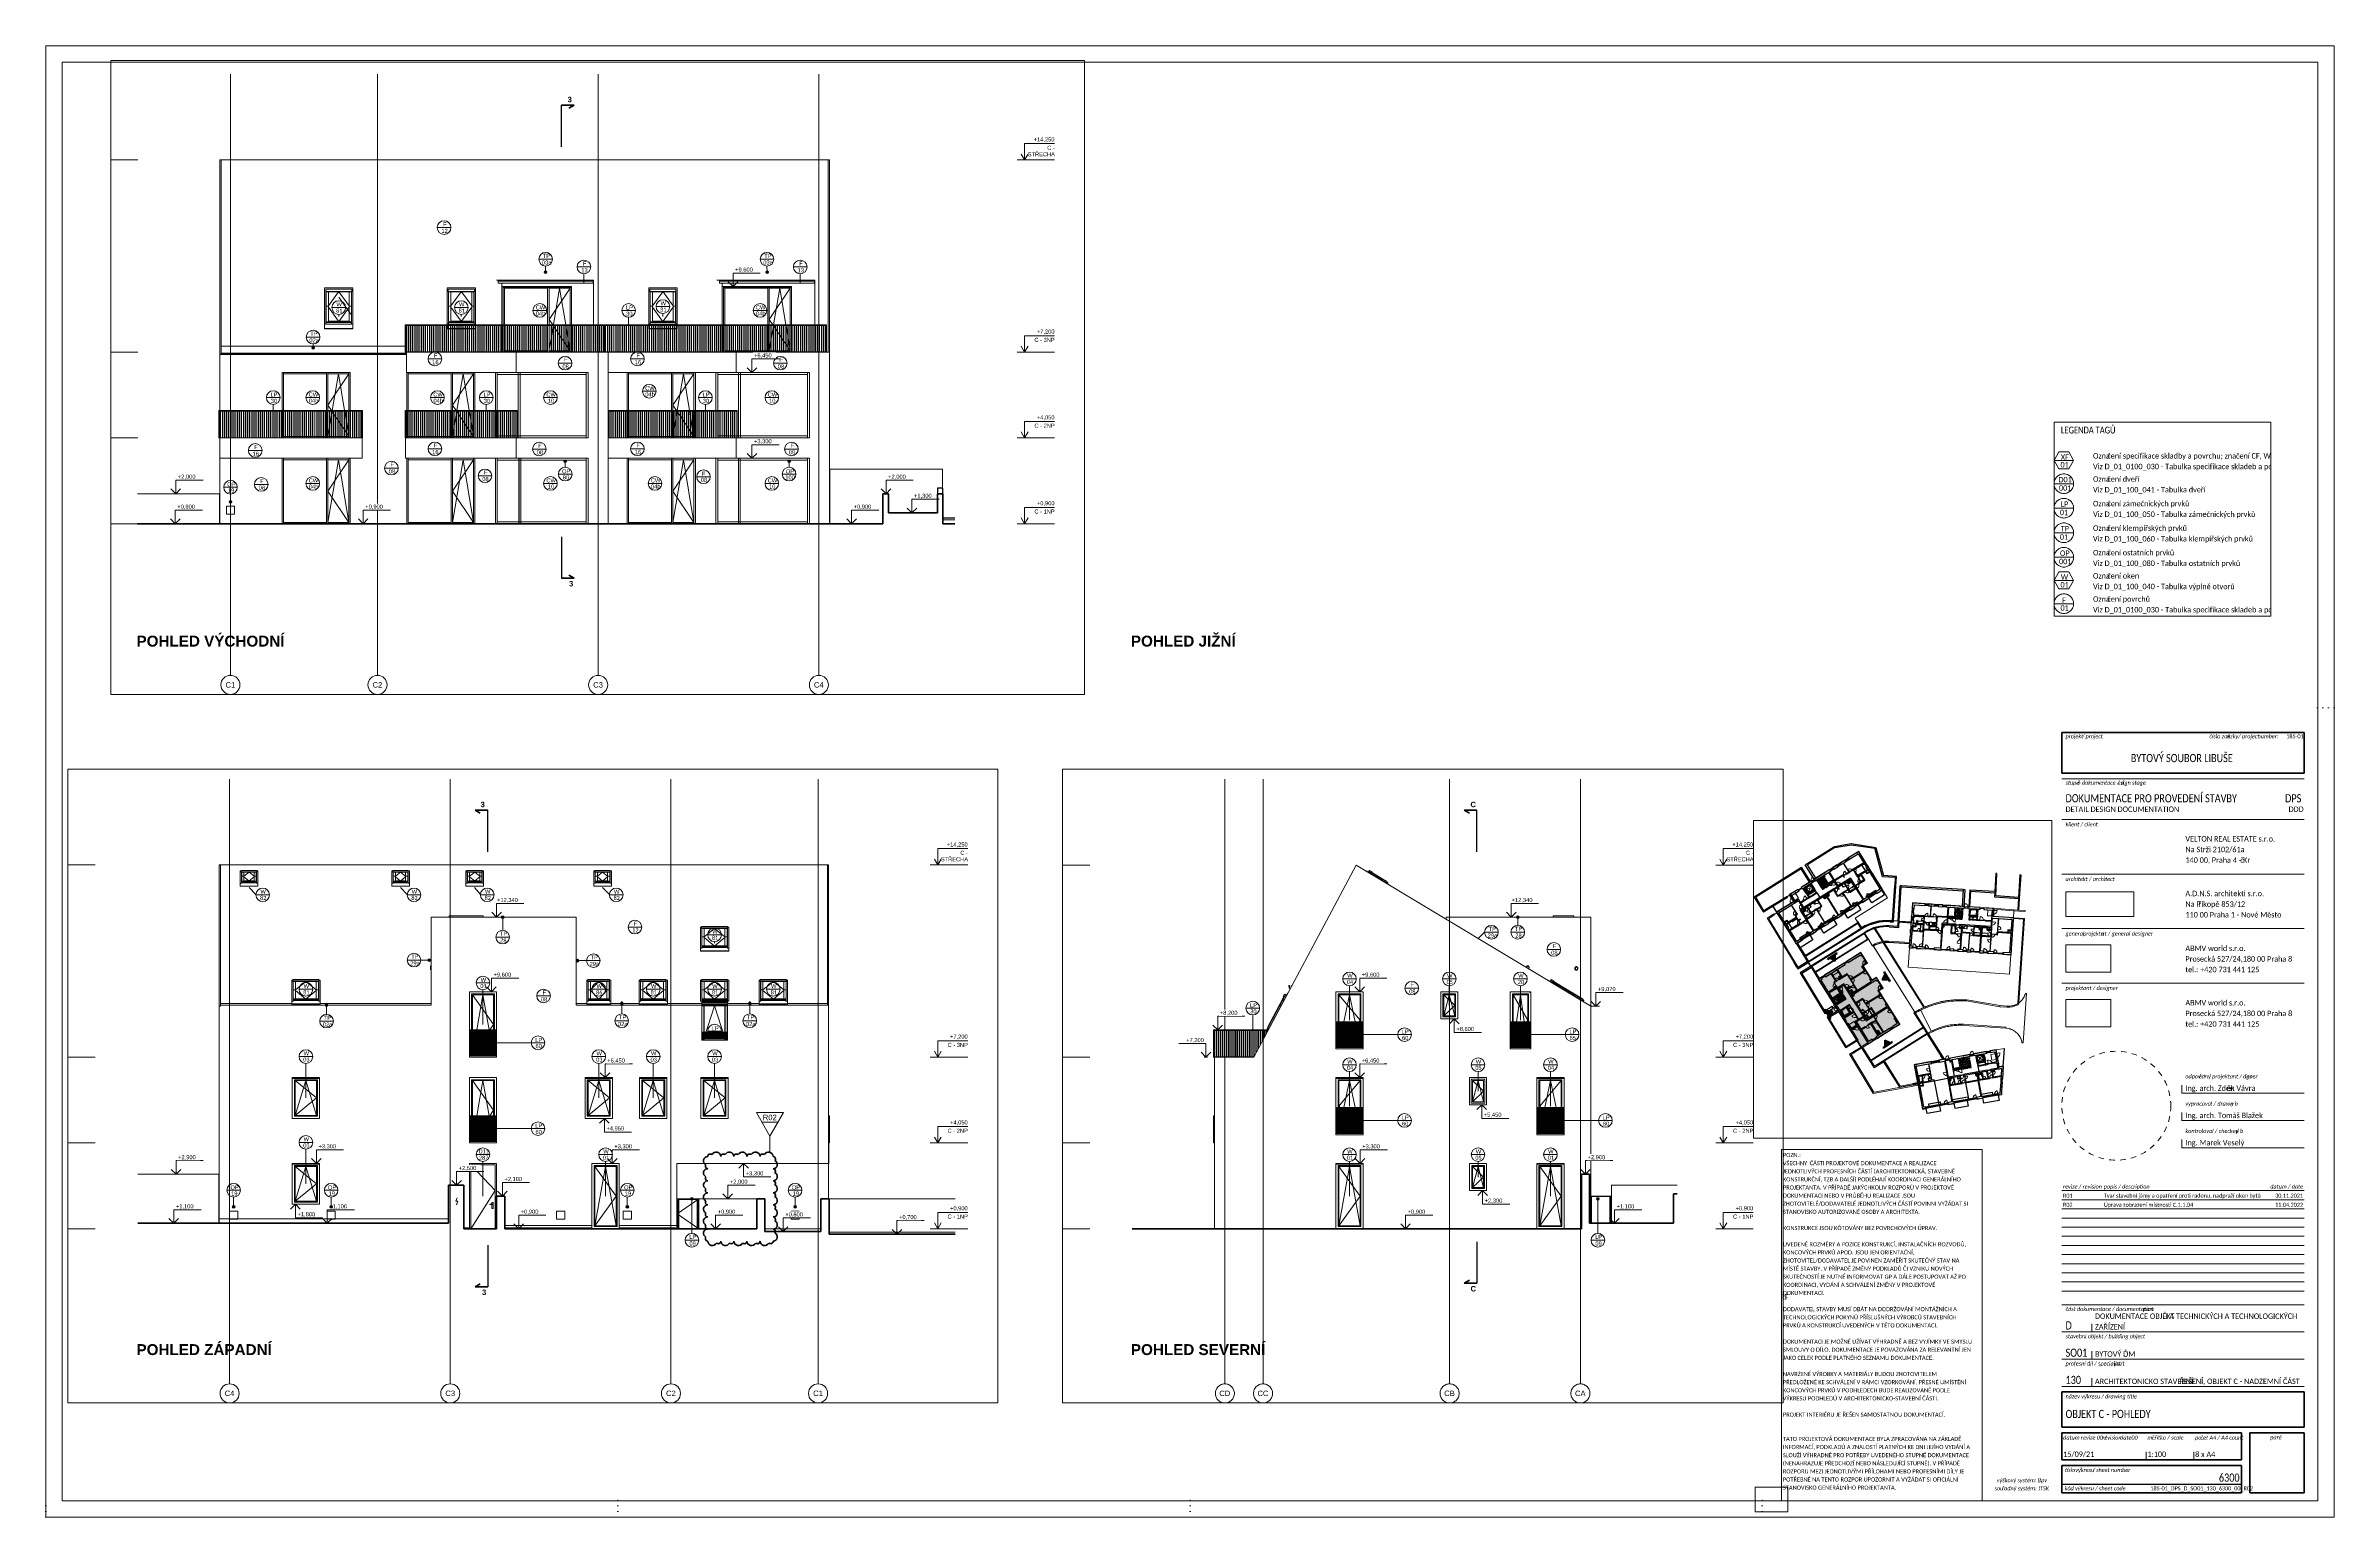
# Paper-space layout 'Layout1' of a CAD drawing. Header units: millimetres. Extents: x -628 to 212, y -2 to 538.
# The model-space entities are those that its viewports show. They can reach past a viewport. Long polylines and large blocks are cut down to what shows.
import ezdxf

# ---------------------------------------------------------------- set-up
doc = ezdxf.new("R2010")
doc.units = ezdxf.units.MM
for name, pattern in [('HA_Dash_2mm-S1mm', [200, 100, -100]), ('HA_Dash_3mm-S1mm', [300, 200, -100]), ('HA_Dash_4mm-S2mm', [4, 2, -2]), ('HA_DashDot_10mm-S3mm', [1000, 400, -300, 0, -300]), ('HA_DashDot_2_2mm-S0_6mm', [1650, 750, -450, 0, -450]), ('HA_DashDot_4mm-S1mm', [400, 200, -100, 0, -100]), ('HA_DashDot_6mm-S2mm', [600, 200, -200, 0, -200]), ('HA_Dot-S2mm', [2, 0, -2]), ('HA_Dot-S4mm', [400, 0, -400])]:
    doc.linetypes.add(name, pattern=pattern)
for name, color, linetype, lineweight in [('A-AREA-____-OTLN', 9, 'Continuous', 25), ('A-CLNG-____-OTLN', 9, 'Continuous', 9), ('A-DETL-____-CNTR', 9, 'HA_DashDot_6mm-S2mm', 9), ('A-DETL-____-HDLN', 9, 'HA_Dash_3mm-S1mm', 25), ('A-DETL-____-OTLN', 9, 'Continuous', 25), ('A-DETL-____-THIN', 9, 'Continuous', 9), ('A-DETL-____-WIDE', 9, 'Continuous', 40), ('A-DETL-GENF-OTLN', 9, 'Continuous', 9), ('A-DOOR-____-IDEN', 9, 'Continuous', 9), ('A-DOOR-____-MCUT', 9, 'HA_DashDot_2_2mm-S0_6mm', 9), ('A-DOOR-____-OTLN', 9, 'Continuous', 9), ('A-DOOR-FRAM-MCUT', 9, 'Continuous', 9), ('A-DOOR-FRAM-OTLN', 9, 'Continuous', 9), ('A-FLOR-____-MCUT', 9, 'Continuous', 25), ('A-FLOR-____-OTLN', 9, 'Continuous', 9), ('A-FLOR-____-OVHD', 9, 'HA_DashDot_4mm-S1mm', 25), ('A-FLOR-HRAL-IDEN', 9, 'Continuous', 9), ('A-FLOR-HRAL-MBND', 9, 'HA_DashDot_4mm-S1mm', 9), ('A-FLOR-HRAL-OTLN', 9, 'Continuous', 9), ('A-FLOR-LEVL-OTLN', 9, 'Continuous', 9), ('A-GENM-____-HDLN', 9, 'HA_Dash_3mm-S1mm', 9), ('A-GENM-____-IDEN', 9, 'Continuous', 9), ('A-GENM-____-MCUT', 9, 'HA_Dash_3mm-S1mm', 25), ('A-GENM-____-OTLN', 9, 'Continuous', 9), ('A-GLAZ-____-IDEN', 9, 'Continuous', 9), ('A-GLAZ-____-MCUT', 9, 'Continuous', 5), ('A-GLAZ-____-OTLN', 9, 'Continuous', 5), ('A-GLAZ-CURT-MCUT', 9, 'Continuous', 5), ('A-GLAZ-CURT-OTLN', 9, 'Continuous', 5), ('A-GLAZ-CWMG-MCUT', 9, 'Continuous', 5), ('A-GLAZ-CWMG-OTLN', 9, 'Continuous', 5), ('A-ROOF-____-OTLN', 9, 'Continuous', 9), ('A-WALL-____-IDEN', 9, 'Continuous', 9), ('A-WALL-____-MCUT', 9, 'Continuous', 25), ('A-WALL-____-OTLN', 9, 'Continuous', 9), ('G-____-____-DIMS', 9, 'Continuous', 5), ('G-____-____-SCHD', 9, 'Continuous', 9), ('G-____-____-TEXT', 9, 'Continuous', 5), ('G-____-REVC-IDEN', 9, 'Continuous', 9), ('G-____-REVC-OTLN', 9, 'Continuous', 40), ('G-____-TTLB-MEDM', 9, 'Continuous', 25), ('G-____-TTLB-OTLN', 9, 'Continuous', 9), ('G-____-TTLB-WIDE', 9, 'Continuous', 40), ('I-WALL-____-MCUT', 9, 'Continuous', 25), ('I-WALL-____-OTLN', 9, 'Continuous', 9), ('M-HVAC-DUCT-OTLN', 9, 'Continuous', 9), ('S-BEAM-____-OTLN', 9, 'Continuous', 9), ('S-GRID-____-IDEN', 9, 'Continuous', 9), ('S-GRID-____-OTLN', 9, 'Continuous', 5), ('S-STRS-____-MBND', 9, 'HA_DashDot_4mm-S1mm', 9), ('S-STRS-____-OTLN', 9, 'Continuous', 9)]:
    doc.layers.add(name, color=color, linetype=linetype, lineweight=lineweight)
doc.layers.add('G-____-____-NPLT', color=9, linetype='Continuous', plot=False)
doc.styles.add('Arial', font='arial.ttf', dxfattribs={"height": 200})
doc.styles.add('Arial_1', font='arial.ttf', dxfattribs={"height": 150})
doc.styles.add('Arial_2', font='arial.ttf', dxfattribs={"width": 0.8, "height": 150})
doc.styles.add('Arial_B', font='arialbd.ttf', dxfattribs={"height": 200})
doc.styles.add('Arial_B_1', font='arialbd.ttf', dxfattribs={"height": 4})
doc.styles.add('Calibri', font='calibri.ttf', dxfattribs={"width": 0.8, "height": 150})
doc.styles.add('Calibri_1', font='calibri.ttf', dxfattribs={"width": 0.8, "height": 100})
doc.styles.add('Calibri_2', font='calibri.ttf', dxfattribs={"width": 0.8, "height": 125})
doc.styles.add('Calibri_3', font='calibri.ttf', dxfattribs={"height": 75})
doc.styles.add('Calibri_4', font='calibri.ttf', dxfattribs={"width": 0.8, "height": 2})
doc.styles.add('Calibri_5', font='calibri.ttf', dxfattribs={"width": 0.8, "height": 1.5})
doc.styles.add('Calibri_6', font='calibri.ttf', dxfattribs={"width": 0.8, "height": 3})
doc.styles.add('Calibri_I', font='calibrii.ttf', dxfattribs={"width": 0.8, "height": 1.5})
picture_1 = doc.add_image_def('image1.jpg', size_in_pixel=(953, 344))
picture_2 = doc.add_image_def('image2.jpg', size_in_pixel=(1647, 997))

# ---------------------------------------------------------------- blocks, each defined once
blk = doc.blocks.new('ABMV_TiB_Sheet_Full_Default1 - 540_840-2388067-OBJEKT C - POHLEDY')
at = {"layer": 'G-____-TTLB-MEDM'}
blk.add_line((178.5, 10), (112.5, 10), dxfattribs=at)
at = {"layer": 'G-____-TTLB-OTLN'}
for p, q in [((-627.5, 538), (-627.5, -2)), ((212.5, 538), (-627.5, 538)), ((212.5, -2), (212.5, 538)), ((-621.5, 532), (-621.5, 4)), ((206.5, 532), (-621.5, 532)), ((206.5, 4), (206.5, 532)), ((201.5, 269), (112.5, 269)), ((201.5, 254), (112.5, 254)), ((201.5, 234), (112.5, 234)), ((201.5, 214), (112.5, 214)), ((201.5, 194), (112.5, 194)), ((156.5, 153.57), (156.5, 156.57)), ((201.5, 153.57), (156.5, 153.57)), ((156.5, 143.57), (156.5, 146.57)), ((201.5, 143.57), (156.5, 143.57)), ((156.5, 133.57), (156.5, 136.57)), ((201.5, 133.57), (156.5, 133.57)), ((112.5, 117.85), (201.5, 117.85)), ((112.5, 114.5), (201.5, 114.5)), ((112.5, 111.15), (201.5, 111.15)), ((112.5, 107.8), (201.5, 107.8)), ((112.5, 104.45), (201.5, 104.45)), ((112.5, 101.1), (201.5, 101.1)), ((112.5, 97.75), (201.5, 97.75)), ((112.5, 94.4), (201.5, 94.4)), ((112.5, 91.05), (201.5, 91.05)), ((112.5, 87.7), (201.5, 87.7)), ((112.5, 84.35), (201.5, 84.35)), ((112.5, 81), (201.5, 81)), ((201.5, 76), (112.5, 76)), ((123.5, 66), (123.5, 69)), ((201.5, 66), (112.5, 66)), ((123.5, 56), (123.5, 59)), ((201.5, 56), (112.5, 56)), ((201.5, 46), (112.5, 46)), ((123.5, 46), (123.5, 49)), ((143.5, 19), (143.5, 22)), ((161, 19), (161, 22)), ((-621.5, 4), (206.5, 4)), ((-627.5, -2), (212.5, -2))]:
    blk.add_line(p, q, dxfattribs=at)
at = {"layer": 'G-____-TTLB-OTLN', "linetype": 'HA_Dot-S2mm'}
for p, q in [((212.5, 295), (204.5, 295)), ((-627.5, -2), (-627.5, 6)), ((-417.5, -2), (-417.5, 6)), ((-207.5, -2), (-207.5, 6)), ((2.5, -2), (2.5, 6)), ((212.5, -2), (212.5, 6)), ((212.5, -2), (204.5, -2))]:
    blk.add_line(p, q, dxfattribs=at)
at = {"layer": 'G-____-TTLB-OTLN', "linetype": 'HA_Dash_4mm-S2mm'}
blk.add_circle((132.5, 149), 20, dxfattribs=at)
at = {"layer": 'G-____-TTLB-WIDE'}
for p, q in [((112.5, 286), (112.5, 271)), ((201.5, 286), (112.5, 286)), ((201.5, 286), (201.5, 271)), ((201.5, 271), (112.5, 271)), ((112.5, 44), (112.5, 31)), ((201.5, 44), (112.5, 44)), ((201.5, 44), (201.5, 31)), ((201.5, 31), (112.5, 31)), ((112.5, 19), (112.5, 29)), ((178.5, 29), (112.5, 29)), ((178.5, 29), (178.5, 19)), ((181.5, 29), (181.5, 7)), ((201.5, 29), (181.5, 29)), ((201.5, 7), (201.5, 29)), ((178.5, 19), (112.5, 19)), ((112.5, 17), (178.5, 17)), ((112.5, 7), (112.5, 17)), ((178.5, 17), (178.5, 7)), ((178.5, 7), (112.5, 7)), ((201.5, 7), (181.5, 7))]:
    blk.add_line(p, q, dxfattribs=at)
at = {"layer": 'G-____-TTLB-OTLN', "attachment_point": 1}
for s, insert, char_height, width, style in [('projekt', (113.88, 285.35), 1.5, 6.8624, 'Calibri_I'), ('\\fCalibri|b0|i1|c0|p34|;\\W.8; ', (119.55, 285.35), 1.5, 0.5131, 'Calibri_I'), ('\\fCalibri|b0|i1|c0|p34|;\\W.8;/', (119.97, 285.35), 1.5, 0.8979, 'Calibri_I'), (' project', (120.71, 285.35), 1.5, 7.2473, 'Calibri_I'), ('číslo zak', (166.68, 285.35), 1.5, 7.8886, 'Calibri_I'), ('ázky', (173.19, 285.35), 1.5, 4.3612, 'Calibri_I'), (' / project ', (176.78, 285.35), 1.5, 9.1713, 'Calibri_I'), ('number:', (184.35, 285.35), 1.5, 8.1451, 'Calibri_I'), ('stupe', (113.88, 268.29), 1.5, 5.2591, 'Calibri_I'), ('ň dokumentace / d', (118.22, 268.29), 1.5, 17.9578, 'Calibri_I'), ('esign stage', (133.04, 268.29), 1.5, 10.7747, 'Calibri_I'), ('klient / client', (113.88, 253.01), 1.5, 12.3139, 'Calibri_I'), ('architekt / architect', (113.88, 232.95), 1.5, 18.8557, 'Calibri_I'), ('general ', (113.88, 212.95), 1.5, 7.8245, 'Calibri_I'), ('projekta', (120.34, 212.95), 1.5, 8.081, 'Calibri_I'), ('nt / general designer', (127.01, 212.95), 1.5, 19.946, 'Calibri_I'), ('ABMV world s.r.o.', (157.88, 207.8), 2, 22.6397, 'Calibri_4'), ('Prosecká 527/24,180 00 Praha 8', (157.88, 203.9), 2, 40.2126, 'Calibri_4'), ('tel.: +420 731 441 125', (157.88, 200), 2, 27.7063, 'Calibri_4'), ('projektant / designer', (113.88, 192.95), 1.5, 20.2025, 'Calibri_I'), ('ABMV world s.r.o.', (157.88, 187.8), 2, 22.6397, 'Calibri_4'), ('tel.: +420 731 441 125', (157.88, 180), 2, 27.7063, 'Calibri_4'), ('Prosecká 527/24,180 00 Praha 8', (157.88, 183.9), 2, 40.2126, 'Calibri_4'), ('odpov', (157.88, 160.52), 1.5, 5.9646, 'Calibri_I'), ('ědný projektant / des', (162.81, 160.52), 1.5, 20.4591, 'Calibri_I'), ('igner', (179.69, 160.52), 1.5, 4.9384, 'Calibri_I'), ('vypracoval / drawn b', (157.88, 150.52), 1.5, 20.2667, 'Calibri_I'), ('\\fCalibri|b0|i1|c0|p34|;\\W.8;y', (174.61, 150.52), 1.5, 1.0903, 'Calibri_I'), ('kontroloval / checked b', (157.88, 140.52), 1.5, 22.319, 'Calibri_I'), ('\\fCalibri|b0|i1|c0|p34|;\\W.8;y', (176.3, 140.52), 1.5, 1.0903, 'Calibri_I'), ('část dokumentace / documentation', (113.88, 75.16), 1.5, 33.9274, 'Calibri_I'), (' part', (141.88, 75.16), 1.5, 4.5536, 'Calibri_I'), ('stavební objekt / building object', (113.88, 65.16), 1.5, 30.5924, 'Calibri_I'), ('profesní díl / specialist', (113.88, 55.16), 1.5, 21.1004, 'Calibri_I'), ('\\fCalibri|b0|i1|c0|p34|;\\W.8; ', (131.29, 55.16), 1.5, 0.5131, 'Calibri_I'), ('part', (131.72, 55.16), 1.5, 4.0405, 'Calibri_I'), ('název výkresu / drawing title', (113.88, 43.07), 1.5, 27.5781, 'Calibri_I'), ('datum revize 00 / ', (113.02, 27.96), 1.5, 17.3806, 'Calibri_I'), ('revision', (127.37, 27.96), 1.5, 7.4397, 'Calibri_I'), ('\\fCalibri|b0|i1|c0|p34|;\\W.8; ', (133.5, 27.96), 1.5, 0.5131, 'Calibri_I'), ('date', (133.93, 27.96), 1.5, 4.3612, 'Calibri_I'), (' 00', (137.53, 27.96), 1.5, 2.9502, 'Calibri_I'), ('\\fCalibri|b0|i1|c0|p34|;\\W.8;m', (143.94, 27.96), 1.5, 1.8599, 'Calibri_I'), ('ěřítko / scale', (145.47, 27.96), 1.5, 12.2498, 'Calibri_I'), ('po', (161.44, 27.96), 1.5, 2.4371, 'Calibri_I'), ('čet A4 / A4 count', (163.45, 27.96), 1.5, 16.3544, 'Calibri_I'), ('paré', (189.02, 28.04), 1.5, 4.4253, 'Calibri_I'), ('sou', (87.84, 9.35), 1.5, 3.335, 'Calibri_I'), ('výškový systém: Bpv', (88.68, 12.33), 1.5, 19.497, 'Calibri_I'), ('řadný systém: JTSK', (90.59, 9.35), 1.5, 18.1502, 'Calibri_I'), ('\\fCalibri|b0|i1|c0|p34|;\\W.8;č', (113.56, 16.07), 1.5, 0.962, 'Calibri_I'), ('kód výkresu / sheet code', (113.56, 9.35), 1.5, 23.6017, 'Calibri_I'), ('íslo', (114.35, 16.07), 1.5, 3.1426, 'Calibri_I'), (' výkresu', (116.95, 16.07), 1.5, 7.8886, 'Calibri_I'), ('\\fCalibri|b0|i1|c0|p34|;\\W.8; ', (123.46, 16.07), 1.5, 0.5131, 'Calibri_I'), ('\\fCalibri|b0|i1|c0|p34|;\\W.8;/', (123.88, 16.07), 1.5, 0.8979, 'Calibri_I'), (' sheet number', (124.62, 16.07), 1.5, 13.7249, 'Calibri_I')]:
    blk.add_mtext(s, dxfattribs=dict(at, insert=insert, char_height=char_height, width=width, style=style))
at = {"layer": 'G-____-TTLB-OTLN'}
image = blk.add_image(picture_1, insert=(114, 218.49), size_in_units=(25, 9.02), dxfattribs=at)
image.dxf.flags = 7
image = blk.add_image(picture_2, insert=(114, 198), size_in_units=(16.52, 10), dxfattribs=at)
image.dxf.flags = 7
image = blk.add_image(picture_2, insert=(114, 178), size_in_units=(16.52, 10), dxfattribs=at)
image.dxf.flags = 7
blk = doc.blocks.new('Rectangular Mullion - 70x70_Symetric_Offset0-1462222-C_pohled východní_DPS pohled')
at = {"layer": 'A-GLAZ-CWMG-OTLN', "color": 250}
for p, q in [((42057.4, 4050), (42057.4, 4120)), ((42057.4, 4120), (44514.9, 4120)), ((44514.9, 4120), (44514.9, 4050))]:
    blk.add_line(p, q, dxfattribs=at)
blk = doc.blocks.new('Rectangular Mullion - 70x70_Symetric_Offset0-1395025-C_pohled východní_DPS pohled')
at = {"layer": 'A-GLAZ-CWMG-OTLN', "color": 250}
for p, q in [((41987.4, 6450), (41987.4, 4050)), ((42057.4, 6450), (42057.4, 4050))]:
    blk.add_line(p, q, dxfattribs=at)
blk = doc.blocks.new('Rectangular Mullion - 70x70_Symetric_Offset0-1395026-C_pohled východní_DPS pohled')
at = {"layer": 'A-GLAZ-CWMG-OTLN', "color": 250}
blk.add_line((44514.9, 4050), (44514.9, 6450), dxfattribs=at)
blk = doc.blocks.new('Rectangular Mullion - 70x70_Symetric_Offset0-1502120-C_pohled východní_DPS pohled')
at = {"layer": 'A-GLAZ-CWMG-OTLN', "color": 250}
for p, q in [((42057.4, 4120), (41987.4, 4120)), ((41987.4, 4120), (41987.4, 4050)), ((42057.4, 4050), (42057.4, 4120))]:
    blk.add_line(p, q, dxfattribs=at)
blk = doc.blocks.new('Rectangular Mullion - 70x70_Symetric_Offset0-1501646-C_pohled východní_DPS pohled')
at = {"layer": 'A-GLAZ-CWMG-OTLN', "color": 250}
for p, q in [((41987.4, 6380), (42057.4, 6380)), ((41987.4, 4120), (41987.4, 6380)), ((42057.4, 6380), (42057.4, 4120)), ((42057.4, 4120), (41987.4, 4120))]:
    blk.add_line(p, q, dxfattribs=at)
blk = doc.blocks.new('Rectangular Mullion - 70x70_Symetric_Offset0-1462216-C_pohled východní_DPS pohled')
at = {"layer": 'A-GLAZ-CWMG-OTLN', "color": 250}
for p, q in [((41219.9, 4055), (41219.9, 4120)), ((41219.9, 4120), (41224.4, 4120)), ((41236.4, 4120), (41301.4, 4120)), ((41313.4, 4120), (41378.4, 4120)), ((41390.4, 4120), (41455.4, 4120)), ((41467.4, 4120), (41532.4, 4120)), ((41544.4, 4120), (41609.4, 4120)), ((41621.4, 4120), (41686.4, 4120)), ((41698.4, 4120), (41763.4, 4120)), ((41775.4, 4120), (41840.4, 4120)), ((41852.4, 4120), (41917.4, 4120)), ((41939.9, 4120), (41987.4, 4120))]:
    blk.add_line(p, q, dxfattribs=at)
blk = doc.blocks.new('Rectangular Mullion - 70x70_Symetric_Offset0-V20-C_pohled východní_DPS pohled')
at = {"layer": 'A-GLAZ-CWMG-OTLN', "color": 250}
for p, q in [((41219.9, 6450), (41219.9, 5050)), ((41219.9, 5030), (41219.9, 4055))]:
    blk.add_line(p, q, dxfattribs=at)
blk = doc.blocks.new('Rectangular Mullion - 70x70_Symetric_Offset0-1462384-C_pohled východní_DPS pohled')
at = {"layer": 'A-GLAZ-CWMG-OTLN', "color": 250}
for p, q in [((33967.4, 4050), (33967.4, 4120)), ((33967.4, 4120), (36389.9, 4120)), ((36389.9, 4120), (36389.9, 4050))]:
    blk.add_line(p, q, dxfattribs=at)
blk = doc.blocks.new('Rectangular Mullion - 70x70_Symetric_Offset0-1462708-C_pohled východní_DPS pohled')
at = {"layer": 'A-GLAZ-CWMG-OTLN', "color": 250}
for p, q in [((42049.9, 900), (42049.9, 970)), ((42049.9, 970), (44514.9, 970)), ((44514.9, 970), (44514.9, 900))]:
    blk.add_line(p, q, dxfattribs=at)
blk = doc.blocks.new('Rectangular Mullion - 70x70_Symetric_Offset0-1505272-C_pohled východní_DPS pohled')
at = {"layer": 'A-GLAZ-CWMG-OTLN', "color": 250}
for p, q in [((42049.9, 970), (41979.9, 970)), ((41979.9, 970), (41979.9, 900)), ((42049.9, 900), (42049.9, 970))]:
    blk.add_line(p, q, dxfattribs=at)
blk = doc.blocks.new('Rectangular Mullion - 70x70_Symetric_Offset0-1462711-C_pohled východní_DPS pohled')
at = {"layer": 'A-GLAZ-CWMG-OTLN', "color": 250}
for p, q in [((41219.9, 900), (41219.9, 970)), ((41219.9, 970), (41979.9, 970))]:
    blk.add_line(p, q, dxfattribs=at)
blk = doc.blocks.new('Rectangular Mullion - 70x70_Symetric_Offset0-V21-C_pohled východní_DPS pohled')
at = {"layer": 'A-GLAZ-CWMG-OTLN', "color": 250}
blk.add_line((41219.9, 3300), (41219.9, 900), dxfattribs=at)
blk = doc.blocks.new('Rectangular Mullion - 70x70_Symetric_Offset0-2022180-C_pohled východní_DPS pohled')
at = {"layer": 'A-GLAZ-CWMG-OTLN', "color": 250}
for p, q in [((33996.067277, 900), (33996.067277, 970)), ((33996.067277, 970), (36391.067277, 970)), ((36391.067277, 970), (36391.067277, 900))]:
    blk.add_line(p, q, dxfattribs=at)
blk = doc.blocks.new('Rectangular Mullion - 70x70_Symetric_Offset0-2022157-C_pohled východní_DPS pohled')
at = {"layer": 'A-GLAZ-CWMG-OTLN', "color": 250}
for p, q in [((33128.567277, 900), (33128.567277, 970)), ((33128.567277, 970), (33926.067277, 970))]:
    blk.add_line(p, q, dxfattribs=at)
blk = doc.blocks.new('Rectangular Mullion - 70x70_Symetric_Offset0-2022181-C_pohled východní_DPS pohled')
at = {"layer": 'A-GLAZ-CWMG-OTLN', "color": 250}
for p, q in [((33996.067277, 3230), (33996.067277, 3300)), ((36391.067277, 3300), (36391.067277, 3230)), ((36391.067277, 3230), (33996.067277, 3230))]:
    blk.add_line(p, q, dxfattribs=at)
blk = doc.blocks.new('Rectangular Mullion - 70x70_Symetric_Offset0-1462385-C_pohled východní_DPS pohled')
at = {"layer": 'A-GLAZ-CWMG-OTLN', "color": 250}
for p, q in [((33967.4, 6380), (33967.4, 6450)), ((36389.9, 6450), (36389.9, 6380)), ((36389.9, 6380), (33967.4, 6380))]:
    blk.add_line(p, q, dxfattribs=at)
blk = doc.blocks.new('Rectangular Mullion - 70x70_Symetric_Offset0-1462223-C_pohled východní_DPS pohled')
at = {"layer": 'A-GLAZ-CWMG-OTLN', "color": 250}
for p, q in [((42057.4, 6380), (42057.4, 6450)), ((44514.9, 6450), (44514.9, 6380)), ((44514.9, 6380), (42057.4, 6380))]:
    blk.add_line(p, q, dxfattribs=at)
blk = doc.blocks.new('Rectangular Mullion - 70x70_Symetric_Offset0-1462709-C_pohled východní_DPS pohled')
at = {"layer": 'A-GLAZ-CWMG-OTLN', "color": 250}
for p, q in [((42049.9, 3230), (42049.9, 3300)), ((44514.9, 3300), (44514.9, 3230)), ((44514.9, 3230), (42049.9, 3230))]:
    blk.add_line(p, q, dxfattribs=at)
blk = doc.blocks.new('Rectangular Mullion - 70x70_Symetric_Offset0-1462712-C_pohled východní_DPS pohled')
at = {"layer": 'A-GLAZ-CWMG-OTLN', "color": 250}
for p, q in [((41219.9, 3230), (41219.9, 3300)), ((41979.9, 3230), (41219.9, 3230))]:
    blk.add_line(p, q, dxfattribs=at)
blk = doc.blocks.new('Rectangular Mullion - 70x70_Symetric_Offset0-2022158-C_pohled východní_DPS pohled')
at = {"layer": 'A-GLAZ-CWMG-OTLN', "color": 250}
for p, q in [((33128.567277, 3230), (33128.567277, 3300)), ((33926.067277, 3230), (33128.567277, 3230))]:
    blk.add_line(p, q, dxfattribs=at)
blk = doc.blocks.new('Rectangular Mullion - 70x70_Symetric_Offset0-1462217-C_pohled východní_DPS pohled')
at = {"layer": 'A-GLAZ-CWMG-OTLN', "color": 250}
for p, q in [((41219.9, 6380), (41219.9, 6450)), ((41987.4, 6380), (41219.9, 6380))]:
    blk.add_line(p, q, dxfattribs=at)
blk = doc.blocks.new('Railing - 40 x12 mm-1462728-C_pohled východní_DPS pohled')
at = {"layer": 'A-FLOR-HRAL-OTLN'}
blk.add_hatch(color=256, dxfattribs=at).paths.add_polyline_path([(41929.4, 4055), (41929.4, 5030), (41917.4, 5030), (41917.4, 4055)])
at = {"layer": 'A-FLOR-HRAL-OTLN', "color": 7}
for p, q in [((41929.4, 5030), (41917.4, 5030)), ((41917.4, 5030), (41917.4, 4055)), ((41929.4, 4055), (41929.4, 5030)), ((41917.4, 4055), (41929.4, 4055))]:
    blk.add_line(p, q, dxfattribs=at)
blk = doc.blocks.new('Railing - Railing-1462485-C_pohled východní_DPS pohled')
at = {"layer": 'A-FLOR-HRAL-OTLN'}
blk.add_hatch(color=256, dxfattribs=at).paths.add_polyline_path([(41488.9, 4050), (41939.9, 4050), (41939.9, 4055), (37209.9, 4055), (37209.9, 4050), (41020.2, 4050)])
at = {"layer": 'A-FLOR-HRAL-OTLN', "color": 7}
for p, q in [((37209.9, 4050), (37209.9, 4055)), ((37209.9, 4055), (41939.9, 4055)), ((41939.9, 4055), (41939.9, 4050)), ((41939.9, 4050), (37209.9, 4050))]:
    blk.add_line(p, q, dxfattribs=at)
for p in [(-4707.5, 0), (-4697, 0), (-4620, 0), (-4543, 0), (-4466, 0), (-4389, 0), (-4312, 0), (-4235, 0), (-4158, 0), (-4081, 0), (-4004, 0), (-3927, 0), (-3850, 0), (-3773, 0), (-3696, 0), (-3619, 0), (-3542, 0), (-3465, 0), (-3388, 0), (-3311, 0), (-3234, 0), (-3157, 0), (-3080, 0), (-3003, 0), (-2926, 0), (-2849, 0), (-2772, 0), (-2695, 0), (-2618, 0), (-2541, 0), (-2464, 0), (-2387, 0), (-2310, 0), (-2233, 0), (-2156, 0), (-2079, 0), (-2002, 0), (-1925, 0), (-1848, 0), (-1771, 0), (-1694, 0), (-1617, 0), (-1540, 0), (-1463, 0), (-1386, 0), (-1309, 0), (-1232, 0), (-1155, 0), (-1078, 0), (-1001, 0), (-924, 0), (-847, 0), (-770, 0), (-693, 0), (-616, 0), (-539, 0), (-462, 0), (-385, 0), (-308, 0), (-231, 0), (-154, 0), (-77, 0), (0, 0), (10.5, 0)]:
    blk.add_blockref('Railing - 40 x12 mm-1462728-C_pohled východní_DPS pohled', p)
blk = doc.blocks.new('Top Rail Type - Top Rail_Internal_-1462503-C_pohled východní_DPS pohled')
at = {"layer": 'A-FLOR-HRAL-OTLN'}
blk.add_hatch(color=256, dxfattribs=at).paths.add_polyline_path([(41488.9, 5030), (41939.9, 5030), (41939.9, 5050), (37209.9, 5050), (37209.9, 5030), (41371.8, 5030)])
at = {"layer": 'A-FLOR-HRAL-OTLN', "color": 7}
for p, q in [((37209.9, 5030), (37209.9, 5050)), ((41939.9, 5050), (37209.9, 5050)), ((41939.9, 5050), (41939.9, 5030)), ((41939.9, 5030), (37209.9, 5030))]:
    blk.add_line(p, q, dxfattribs=at)
blk = doc.blocks.new('Railing - 40 x12 mm-V22-C_pohled východní_DPS pohled')
at = {"layer": 'A-FLOR-HRAL-OTLN'}
h = blk.add_hatch(color=256, dxfattribs=at)
h.paths.add_polyline_path([(29768.4, 4055), (29768.4, 5030), (29744.9, 5030), (29744.9, 4055)])
h.paths.add_polyline_path([(29780.4, 4055), (29784.9, 4055), (29784.9, 5030), (29780.4, 5030), (29780.4, 4066.1)])
at = {"layer": 'A-FLOR-HRAL-OTLN', "color": 7}
for p, q in [((29744.9, 4055), (29744.9, 5030)), ((29784.9, 5030), (29784.9, 4055))]:
    blk.add_line(p, q, dxfattribs=at)
blk = doc.blocks.new('Railing - Railing-1462517-C_pohled východní_DPS pohled')
at = {"layer": 'A-FLOR-HRAL-OTLN'}
blk.add_hatch(color=256, dxfattribs=at).paths.add_polyline_path([(33754.4, 4050), (33864.9, 4050), (33864.9, 4055), (29744.9, 4055), (29744.9, 4050), (33520, 4050)])
at = {"layer": 'A-FLOR-HRAL-OTLN', "color": 7}
for p, q in [((29744.9, 4050), (29744.9, 4055)), ((29744.9, 4055), (33864.9, 4055)), ((33864.9, 4055), (33864.9, 4050)), ((33864.9, 4050), (29744.9, 4050))]:
    blk.add_line(p, q, dxfattribs=at)
for name, p in [('Railing - 40 x12 mm-V22-C_pohled východní_DPS pohled', (0, 0)), ('Railing - 40 x12 mm-1462728-C_pohled východní_DPS pohled', (-12149, 0)), ('Railing - 40 x12 mm-1462728-C_pohled východní_DPS pohled', (-12072, 0)), ('Railing - 40 x12 mm-1462728-C_pohled východní_DPS pohled', (-11995, 0)), ('Railing - 40 x12 mm-1462728-C_pohled východní_DPS pohled', (-11918, 0)), ('Railing - 40 x12 mm-1462728-C_pohled východní_DPS pohled', (-11841, 0)), ('Railing - 40 x12 mm-1462728-C_pohled východní_DPS pohled', (-11764, 0)), ('Railing - 40 x12 mm-1462728-C_pohled východní_DPS pohled', (-11687, 0)), ('Railing - 40 x12 mm-1462728-C_pohled východní_DPS pohled', (-11610, 0)), ('Railing - 40 x12 mm-1462728-C_pohled východní_DPS pohled', (-11533, 0)), ('Railing - 40 x12 mm-1462728-C_pohled východní_DPS pohled', (-11456, 0)), ('Railing - 40 x12 mm-1462728-C_pohled východní_DPS pohled', (-11379, 0)), ('Railing - 40 x12 mm-1462728-C_pohled východní_DPS pohled', (-11302, 0)), ('Railing - 40 x12 mm-1462728-C_pohled východní_DPS pohled', (-11225, 0)), ('Railing - 40 x12 mm-1462728-C_pohled východní_DPS pohled', (-11148, 0)), ('Railing - 40 x12 mm-1462728-C_pohled východní_DPS pohled', (-11071, 0)), ('Railing - 40 x12 mm-1462728-C_pohled východní_DPS pohled', (-10994, 0)), ('Railing - 40 x12 mm-1462728-C_pohled východní_DPS pohled', (-10917, 0)), ('Railing - 40 x12 mm-1462728-C_pohled východní_DPS pohled', (-10840, 0)), ('Railing - 40 x12 mm-1462728-C_pohled východní_DPS pohled', (-10763, 0)), ('Railing - 40 x12 mm-1462728-C_pohled východní_DPS pohled', (-10686, 0)), ('Railing - 40 x12 mm-1462728-C_pohled východní_DPS pohled', (-10609, 0)), ('Railing - 40 x12 mm-1462728-C_pohled východní_DPS pohled', (-10532, 0)), ('Railing - 40 x12 mm-1462728-C_pohled východní_DPS pohled', (-10455, 0)), ('Railing - 40 x12 mm-1462728-C_pohled východní_DPS pohled', (-10378, 0)), ('Railing - 40 x12 mm-1462728-C_pohled východní_DPS pohled', (-10301, 0)), ('Railing - 40 x12 mm-1462728-C_pohled východní_DPS pohled', (-10224, 0)), ('Railing - 40 x12 mm-1462728-C_pohled východní_DPS pohled', (-10147, 0)), ('Railing - 40 x12 mm-1462728-C_pohled východní_DPS pohled', (-10070, 0)), ('Railing - 40 x12 mm-1462728-C_pohled východní_DPS pohled', (-9993, 0)), ('Railing - 40 x12 mm-1462728-C_pohled východní_DPS pohled', (-9916, 0)), ('Railing - 40 x12 mm-1462728-C_pohled východní_DPS pohled', (-9839, 0)), ('Railing - 40 x12 mm-1462728-C_pohled východní_DPS pohled', (-9762, 0)), ('Railing - 40 x12 mm-1462728-C_pohled východní_DPS pohled', (-9685, 0)), ('Railing - 40 x12 mm-1462728-C_pohled východní_DPS pohled', (-9608, 0)), ('Railing - 40 x12 mm-1462728-C_pohled východní_DPS pohled', (-9531, 0)), ('Railing - 40 x12 mm-1462728-C_pohled východní_DPS pohled', (-9454, 0)), ('Railing - 40 x12 mm-1462728-C_pohled východní_DPS pohled', (-9377, 0)), ('Railing - 40 x12 mm-1462728-C_pohled východní_DPS pohled', (-9300, 0)), ('Railing - 40 x12 mm-1462728-C_pohled východní_DPS pohled', (-9223, 0)), ('Railing - 40 x12 mm-1462728-C_pohled východní_DPS pohled', (-9146, 0)), ('Railing - 40 x12 mm-1462728-C_pohled východní_DPS pohled', (-9069, 0)), ('Railing - 40 x12 mm-1462728-C_pohled východní_DPS pohled', (-8992, 0)), ('Railing - 40 x12 mm-1462728-C_pohled východní_DPS pohled', (-8915, 0)), ('Railing - 40 x12 mm-1462728-C_pohled východní_DPS pohled', (-8838, 0)), ('Railing - 40 x12 mm-1462728-C_pohled východní_DPS pohled', (-8761, 0)), ('Railing - 40 x12 mm-1462728-C_pohled východní_DPS pohled', (-8684, 0)), ('Railing - 40 x12 mm-1462728-C_pohled východní_DPS pohled', (-8607, 0)), ('Railing - 40 x12 mm-1462728-C_pohled východní_DPS pohled', (-8530, 0)), ('Railing - 40 x12 mm-1462728-C_pohled východní_DPS pohled', (-8453, 0)), ('Railing - 40 x12 mm-1462728-C_pohled východní_DPS pohled', (-8376, 0)), ('Railing - 40 x12 mm-1462728-C_pohled východní_DPS pohled', (-8299, 0)), ('Railing - 40 x12 mm-1462728-C_pohled východní_DPS pohled', (-8222, 0)), ('Railing - 40 x12 mm-1462728-C_pohled východní_DPS pohled', (-8145, 0)), ('Railing - 40 x12 mm-1462728-C_pohled východní_DPS pohled', (-8068, 0)), ('Railing - 40 x12 mm-1462728-C_pohled východní_DPS pohled', (-8064.5, 0))]:
    blk.add_blockref(name, p)
blk = doc.blocks.new('Top Rail Type - Top Rail_Internal_-1462552-C_pohled východní_DPS pohled')
at = {"layer": 'A-FLOR-HRAL-OTLN'}
blk.add_hatch(color=256, dxfattribs=at).paths.add_polyline_path([(31410.6, 5030), (33864.9, 5030), (33864.9, 5050), (29744.9, 5050), (29744.9, 5030), (31176.2, 5030)])
at = {"layer": 'A-FLOR-HRAL-OTLN', "color": 7}
for p, q in [((29744.9, 5030), (29744.9, 5050)), ((33864.9, 5050), (29744.9, 5050)), ((33864.9, 5050), (33864.9, 5030)), ((33864.9, 5030), (29744.9, 5030))]:
    blk.add_line(p, q, dxfattribs=at)
blk = doc.blocks.new('Railing - 40 x12 mm-V23-C_pohled východní_DPS pohled')
at = {"layer": 'A-FLOR-HRAL-OTLN'}
blk.add_hatch(color=256, dxfattribs=at).paths.add_polyline_path([(28179.9, 4055), (28179.9, 5030), (28139.9, 5030), (28139.9, 4055)])
at = {"layer": 'A-FLOR-HRAL-OTLN', "color": 7}
for p, q in [((28139.9, 4055), (28139.9, 5030)), ((28179.9, 5030), (28179.9, 4055))]:
    blk.add_line(p, q, dxfattribs=at)
blk = doc.blocks.new('Railing - Railing-1462566-C_pohled východní_DPS pohled')
at = {"layer": 'A-FLOR-HRAL-OTLN'}
blk.add_hatch(color=256, dxfattribs=at).paths.add_polyline_path([(25082.4, 4050), (28179.9, 4050), (28179.9, 4055), (22914.9, 4055), (22914.9, 4050), (24848, 4050)])
at = {"layer": 'A-FLOR-HRAL-OTLN', "color": 7}
for p, q in [((22914.9, 4050), (22914.9, 4055)), ((22914.9, 4055), (28179.9, 4055)), ((28179.9, 4050), (28179.9, 4055)), ((28179.9, 4050), (22914.9, 4050))]:
    blk.add_line(p, q, dxfattribs=at)
for name, p in [('Railing - 40 x12 mm-V22-C_pohled východní_DPS pohled', (-6830, 0)), ('Railing - 40 x12 mm-1462728-C_pohled východní_DPS pohled', (-18955.5, 0)), ('Railing - 40 x12 mm-1462728-C_pohled východní_DPS pohled', (-18878.5, 0)), ('Railing - 40 x12 mm-1462728-C_pohled východní_DPS pohled', (-18801.5, 0)), ('Railing - 40 x12 mm-1462728-C_pohled východní_DPS pohled', (-18724.5, 0)), ('Railing - 40 x12 mm-1462728-C_pohled východní_DPS pohled', (-18647.5, 0)), ('Railing - 40 x12 mm-1462728-C_pohled východní_DPS pohled', (-18570.5, 0)), ('Railing - 40 x12 mm-1462728-C_pohled východní_DPS pohled', (-18493.5, 0)), ('Railing - 40 x12 mm-1462728-C_pohled východní_DPS pohled', (-18416.5, 0)), ('Railing - 40 x12 mm-1462728-C_pohled východní_DPS pohled', (-18339.5, 0)), ('Railing - 40 x12 mm-1462728-C_pohled východní_DPS pohled', (-18262.5, 0)), ('Railing - 40 x12 mm-1462728-C_pohled východní_DPS pohled', (-18185.5, 0)), ('Railing - 40 x12 mm-1462728-C_pohled východní_DPS pohled', (-18108.5, 0)), ('Railing - 40 x12 mm-1462728-C_pohled východní_DPS pohled', (-18031.5, 0)), ('Railing - 40 x12 mm-1462728-C_pohled východní_DPS pohled', (-17954.5, 0)), ('Railing - 40 x12 mm-1462728-C_pohled východní_DPS pohled', (-17877.5, 0)), ('Railing - 40 x12 mm-1462728-C_pohled východní_DPS pohled', (-17800.5, 0)), ('Railing - 40 x12 mm-1462728-C_pohled východní_DPS pohled', (-17723.5, 0)), ('Railing - 40 x12 mm-1462728-C_pohled východní_DPS pohled', (-17646.5, 0)), ('Railing - 40 x12 mm-1462728-C_pohled východní_DPS pohled', (-17569.5, 0)), ('Railing - 40 x12 mm-1462728-C_pohled východní_DPS pohled', (-17492.5, 0)), ('Railing - 40 x12 mm-1462728-C_pohled východní_DPS pohled', (-17415.5, 0)), ('Railing - 40 x12 mm-1462728-C_pohled východní_DPS pohled', (-17338.5, 0)), ('Railing - 40 x12 mm-1462728-C_pohled východní_DPS pohled', (-17261.5, 0)), ('Railing - 40 x12 mm-1462728-C_pohled východní_DPS pohled', (-17184.5, 0)), ('Railing - 40 x12 mm-1462728-C_pohled východní_DPS pohled', (-17107.5, 0)), ('Railing - 40 x12 mm-1462728-C_pohled východní_DPS pohled', (-17030.5, 0)), ('Railing - 40 x12 mm-1462728-C_pohled východní_DPS pohled', (-16953.5, 0)), ('Railing - 40 x12 mm-1462728-C_pohled východní_DPS pohled', (-16876.5, 0)), ('Railing - 40 x12 mm-1462728-C_pohled východní_DPS pohled', (-16799.5, 0)), ('Railing - 40 x12 mm-1462728-C_pohled východní_DPS pohled', (-16722.5, 0)), ('Railing - 40 x12 mm-1462728-C_pohled východní_DPS pohled', (-16645.5, 0)), ('Railing - 40 x12 mm-1462728-C_pohled východní_DPS pohled', (-16568.5, 0)), ('Railing - 40 x12 mm-1462728-C_pohled východní_DPS pohled', (-16491.5, 0)), ('Railing - 40 x12 mm-1462728-C_pohled východní_DPS pohled', (-16414.5, 0)), ('Railing - 40 x12 mm-1462728-C_pohled východní_DPS pohled', (-16337.5, 0)), ('Railing - 40 x12 mm-1462728-C_pohled východní_DPS pohled', (-16260.5, 0)), ('Railing - 40 x12 mm-1462728-C_pohled východní_DPS pohled', (-16183.5, 0)), ('Railing - 40 x12 mm-1462728-C_pohled východní_DPS pohled', (-16106.5, 0)), ('Railing - 40 x12 mm-1462728-C_pohled východní_DPS pohled', (-16029.5, 0)), ('Railing - 40 x12 mm-1462728-C_pohled východní_DPS pohled', (-15952.5, 0)), ('Railing - 40 x12 mm-1462728-C_pohled východní_DPS pohled', (-15875.5, 0)), ('Railing - 40 x12 mm-1462728-C_pohled východní_DPS pohled', (-15798.5, 0)), ('Railing - 40 x12 mm-1462728-C_pohled východní_DPS pohled', (-15721.5, 0)), ('Railing - 40 x12 mm-1462728-C_pohled východní_DPS pohled', (-15644.5, 0)), ('Railing - 40 x12 mm-1462728-C_pohled východní_DPS pohled', (-15567.5, 0)), ('Railing - 40 x12 mm-1462728-C_pohled východní_DPS pohled', (-15490.5, 0)), ('Railing - 40 x12 mm-1462728-C_pohled východní_DPS pohled', (-15413.5, 0)), ('Railing - 40 x12 mm-1462728-C_pohled východní_DPS pohled', (-15336.5, 0)), ('Railing - 40 x12 mm-1462728-C_pohled východní_DPS pohled', (-15259.5, 0)), ('Railing - 40 x12 mm-1462728-C_pohled východní_DPS pohled', (-15182.5, 0)), ('Railing - 40 x12 mm-1462728-C_pohled východní_DPS pohled', (-15105.5, 0)), ('Railing - 40 x12 mm-1462728-C_pohled východní_DPS pohled', (-15028.5, 0)), ('Railing - 40 x12 mm-1462728-C_pohled východní_DPS pohled', (-14951.5, 0)), ('Railing - 40 x12 mm-1462728-C_pohled východní_DPS pohled', (-14874.5, 0)), ('Railing - 40 x12 mm-1462728-C_pohled východní_DPS pohled', (-14797.5, 0)), ('Railing - 40 x12 mm-1462728-C_pohled východní_DPS pohled', (-14720.5, 0)), ('Railing - 40 x12 mm-1462728-C_pohled východní_DPS pohled', (-14643.5, 0)), ('Railing - 40 x12 mm-1462728-C_pohled východní_DPS pohled', (-14566.5, 0)), ('Railing - 40 x12 mm-1462728-C_pohled východní_DPS pohled', (-14489.5, 0)), ('Railing - 40 x12 mm-1462728-C_pohled východní_DPS pohled', (-14412.5, 0)), ('Railing - 40 x12 mm-1462728-C_pohled východní_DPS pohled', (-14335.5, 0)), ('Railing - 40 x12 mm-1462728-C_pohled východní_DPS pohled', (-14258.5, 0)), ('Railing - 40 x12 mm-1462728-C_pohled východní_DPS pohled', (-14181.5, 0)), ('Railing - 40 x12 mm-1462728-C_pohled východní_DPS pohled', (-14104.5, 0)), ('Railing - 40 x12 mm-1462728-C_pohled východní_DPS pohled', (-14027.5, 0)), ('Railing - 40 x12 mm-1462728-C_pohled východní_DPS pohled', (-13950.5, 0)), ('Railing - 40 x12 mm-1462728-C_pohled východní_DPS pohled', (-13873.5, 0)), ('Railing - 40 x12 mm-1462728-C_pohled východní_DPS pohled', (-13796.5, 0)), ('Railing - 40 x12 mm-V23-C_pohled východní_DPS pohled', (0, 0))]:
    blk.add_blockref(name, p)
blk = doc.blocks.new('Top Rail Type - Top Rail_Internal_-1462590-C_pohled východní_DPS pohled')
at = {"layer": 'A-FLOR-HRAL-OTLN'}
blk.add_hatch(color=256, dxfattribs=at).paths.add_polyline_path([(25551.1, 5030), (28179.9, 5030), (28179.9, 5050), (22914.9, 5050), (22914.9, 5030), (25433.9, 5030)])
at = {"layer": 'A-FLOR-HRAL-OTLN', "color": 7}
for p, q in [((22914.9, 5030), (22914.9, 5050)), ((28179.9, 5050), (22914.9, 5050)), ((28179.9, 5030), (28179.9, 5050)), ((28179.9, 5030), (22914.9, 5030))]:
    blk.add_line(p, q, dxfattribs=at)
blk = doc.blocks.new('Railing - Railing-1462734-C_pohled východní_DPS pohled')
at = {"layer": 'A-FLOR-HRAL-OTLN'}
blk.add_hatch(color=256, dxfattribs=at).paths.add_polyline_path([(40551.4, 7200), (45214.9, 7200), (45214.9, 7205), (37089.9, 7205), (37089.9, 7200), (40317, 7200)])
at = {"layer": 'A-FLOR-HRAL-OTLN', "color": 7}
for p, q in [((37089.9, 7200), (37089.9, 7205)), ((37089.9, 7205), (45214.9, 7205)), ((45214.9, 7200), (45214.9, 7205)), ((45214.9, 7200), (37089.9, 7200))]:
    blk.add_line(p, q, dxfattribs=at)
for name, p in [('Railing - 40 x12 mm-1462728-C_pohled východní_DPS pohled', (-4827.5, 3150)), ('Railing - 40 x12 mm-1462728-C_pohled východní_DPS pohled', (-4823.5, 3150)), ('Railing - 40 x12 mm-1462728-C_pohled východní_DPS pohled', (-4746.5, 3150)), ('Railing - 40 x12 mm-1462728-C_pohled východní_DPS pohled', (-4669.5, 3150)), ('Railing - 40 x12 mm-1462728-C_pohled východní_DPS pohled', (-4592.5, 3150)), ('Railing - 40 x12 mm-1462728-C_pohled východní_DPS pohled', (-4515.5, 3150)), ('Railing - 40 x12 mm-1462728-C_pohled východní_DPS pohled', (-4438.5, 3150)), ('Railing - 40 x12 mm-1462728-C_pohled východní_DPS pohled', (-4361.5, 3150)), ('Railing - 40 x12 mm-1462728-C_pohled východní_DPS pohled', (-4284.5, 3150)), ('Railing - 40 x12 mm-1462728-C_pohled východní_DPS pohled', (-4207.5, 3150)), ('Railing - 40 x12 mm-1462728-C_pohled východní_DPS pohled', (-4130.5, 3150)), ('Railing - 40 x12 mm-1462728-C_pohled východní_DPS pohled', (-4053.5, 3150)), ('Railing - 40 x12 mm-1462728-C_pohled východní_DPS pohled', (-3976.5, 3150)), ('Railing - 40 x12 mm-1462728-C_pohled východní_DPS pohled', (-3899.5, 3150)), ('Railing - 40 x12 mm-1462728-C_pohled východní_DPS pohled', (-3822.5, 3150)), ('Railing - 40 x12 mm-1462728-C_pohled východní_DPS pohled', (-3745.5, 3150)), ('Railing - 40 x12 mm-1462728-C_pohled východní_DPS pohled', (-3668.5, 3150)), ('Railing - 40 x12 mm-1462728-C_pohled východní_DPS pohled', (-3591.5, 3150)), ('Railing - 40 x12 mm-1462728-C_pohled východní_DPS pohled', (-3514.5, 3150)), ('Railing - 40 x12 mm-1462728-C_pohled východní_DPS pohled', (-3437.5, 3150)), ('Railing - 40 x12 mm-1462728-C_pohled východní_DPS pohled', (-3360.5, 3150)), ('Railing - 40 x12 mm-1462728-C_pohled východní_DPS pohled', (-3283.5, 3150)), ('Railing - 40 x12 mm-1462728-C_pohled východní_DPS pohled', (-3206.5, 3150)), ('Railing - 40 x12 mm-1462728-C_pohled východní_DPS pohled', (-3129.5, 3150)), ('Railing - 40 x12 mm-1462728-C_pohled východní_DPS pohled', (-3052.5, 3150)), ('Railing - 40 x12 mm-1462728-C_pohled východní_DPS pohled', (-2975.5, 3150)), ('Railing - 40 x12 mm-1462728-C_pohled východní_DPS pohled', (-2898.5, 3150)), ('Railing - 40 x12 mm-1462728-C_pohled východní_DPS pohled', (-2821.5, 3150)), ('Railing - 40 x12 mm-1462728-C_pohled východní_DPS pohled', (-2744.5, 3150)), ('Railing - 40 x12 mm-1462728-C_pohled východní_DPS pohled', (-2667.5, 3150)), ('Railing - 40 x12 mm-1462728-C_pohled východní_DPS pohled', (-2590.5, 3150)), ('Railing - 40 x12 mm-1462728-C_pohled východní_DPS pohled', (-2513.5, 3150)), ('Railing - 40 x12 mm-1462728-C_pohled východní_DPS pohled', (-2436.5, 3150)), ('Railing - 40 x12 mm-1462728-C_pohled východní_DPS pohled', (-2359.5, 3150)), ('Railing - 40 x12 mm-1462728-C_pohled východní_DPS pohled', (-2282.5, 3150)), ('Railing - 40 x12 mm-1462728-C_pohled východní_DPS pohled', (-2205.5, 3150)), ('Railing - 40 x12 mm-1462728-C_pohled východní_DPS pohled', (-2128.5, 3150)), ('Railing - 40 x12 mm-1462728-C_pohled východní_DPS pohled', (-2051.5, 3150)), ('Railing - 40 x12 mm-1462728-C_pohled východní_DPS pohled', (-1974.5, 3150)), ('Railing - 40 x12 mm-1462728-C_pohled východní_DPS pohled', (-1897.5, 3150)), ('Railing - 40 x12 mm-1462728-C_pohled východní_DPS pohled', (-1820.5, 3150)), ('Railing - 40 x12 mm-1462728-C_pohled východní_DPS pohled', (-1743.5, 3150)), ('Railing - 40 x12 mm-1462728-C_pohled východní_DPS pohled', (-1666.5, 3150)), ('Railing - 40 x12 mm-1462728-C_pohled východní_DPS pohled', (-1589.5, 3150)), ('Railing - 40 x12 mm-1462728-C_pohled východní_DPS pohled', (-1512.5, 3150)), ('Railing - 40 x12 mm-1462728-C_pohled východní_DPS pohled', (-1435.5, 3150)), ('Railing - 40 x12 mm-1462728-C_pohled východní_DPS pohled', (-1358.5, 3150)), ('Railing - 40 x12 mm-1462728-C_pohled východní_DPS pohled', (-1281.5, 3150)), ('Railing - 40 x12 mm-1462728-C_pohled východní_DPS pohled', (-1204.5, 3150)), ('Railing - 40 x12 mm-1462728-C_pohled východní_DPS pohled', (-1127.5, 3150)), ('Railing - 40 x12 mm-1462728-C_pohled východní_DPS pohled', (-1050.5, 3150)), ('Railing - 40 x12 mm-1462728-C_pohled východní_DPS pohled', (-973.5, 3150)), ('Railing - 40 x12 mm-1462728-C_pohled východní_DPS pohled', (-896.5, 3150)), ('Railing - 40 x12 mm-1462728-C_pohled východní_DPS pohled', (-819.5, 3150)), ('Railing - 40 x12 mm-1462728-C_pohled východní_DPS pohled', (-742.5, 3150)), ('Railing - 40 x12 mm-1462728-C_pohled východní_DPS pohled', (-665.5, 3150)), ('Railing - 40 x12 mm-1462728-C_pohled východní_DPS pohled', (-588.5, 3150)), ('Railing - 40 x12 mm-1462728-C_pohled východní_DPS pohled', (-511.5, 3150)), ('Railing - 40 x12 mm-1462728-C_pohled východní_DPS pohled', (-434.5, 3150)), ('Railing - 40 x12 mm-1462728-C_pohled východní_DPS pohled', (-357.5, 3150)), ('Railing - 40 x12 mm-1462728-C_pohled východní_DPS pohled', (-280.5, 3150)), ('Railing - 40 x12 mm-1462728-C_pohled východní_DPS pohled', (-203.5, 3150)), ('Railing - 40 x12 mm-1462728-C_pohled východní_DPS pohled', (-126.5, 3150)), ('Railing - 40 x12 mm-1462728-C_pohled východní_DPS pohled', (-49.5, 3150)), ('Railing - 40 x12 mm-1462728-C_pohled východní_DPS pohled', (27.5, 3150)), ('Railing - 40 x12 mm-1462728-C_pohled východní_DPS pohled', (104.5, 3150)), ('Railing - 40 x12 mm-1462728-C_pohled východní_DPS pohled', (181.5, 3150)), ('Railing - 40 x12 mm-1462728-C_pohled východní_DPS pohled', (258.5, 3150)), ('Railing - 40 x12 mm-1462728-C_pohled východní_DPS pohled', (335.5, 3150)), ('Railing - 40 x12 mm-1462728-C_pohled východní_DPS pohled', (412.5, 3150)), ('Railing - 40 x12 mm-1462728-C_pohled východní_DPS pohled', (489.5, 3150)), ('Railing - 40 x12 mm-1462728-C_pohled východní_DPS pohled', (566.5, 3150)), ('Railing - 40 x12 mm-1462728-C_pohled východní_DPS pohled', (643.5, 3150)), ('Railing - 40 x12 mm-1462728-C_pohled východní_DPS pohled', (720.5, 3150)), ('Railing - 40 x12 mm-1462728-C_pohled východní_DPS pohled', (797.5, 3150)), ('Railing - 40 x12 mm-1462728-C_pohled východní_DPS pohled', (874.5, 3150)), ('Railing - 40 x12 mm-1462728-C_pohled východní_DPS pohled', (951.5, 3150)), ('Railing - 40 x12 mm-1462728-C_pohled východní_DPS pohled', (1028.5, 3150)), ('Railing - 40 x12 mm-1462728-C_pohled východní_DPS pohled', (1105.5, 3150)), ('Railing - 40 x12 mm-1462728-C_pohled východní_DPS pohled', (1182.5, 3150)), ('Railing - 40 x12 mm-1462728-C_pohled východní_DPS pohled', (1259.5, 3150)), ('Railing - 40 x12 mm-1462728-C_pohled východní_DPS pohled', (1336.5, 3150)), ('Railing - 40 x12 mm-1462728-C_pohled východní_DPS pohled', (1413.5, 3150)), ('Railing - 40 x12 mm-1462728-C_pohled východní_DPS pohled', (1490.5, 3150)), ('Railing - 40 x12 mm-1462728-C_pohled východní_DPS pohled', (1567.5, 3150)), ('Railing - 40 x12 mm-1462728-C_pohled východní_DPS pohled', (1644.5, 3150)), ('Railing - 40 x12 mm-1462728-C_pohled východní_DPS pohled', (1721.5, 3150)), ('Railing - 40 x12 mm-1462728-C_pohled východní_DPS pohled', (1798.5, 3150)), ('Railing - 40 x12 mm-1462728-C_pohled východní_DPS pohled', (1875.5, 3150)), ('Railing - 40 x12 mm-1462728-C_pohled východní_DPS pohled', (1952.5, 3150)), ('Railing - 40 x12 mm-1462728-C_pohled východní_DPS pohled', (2029.5, 3150)), ('Railing - 40 x12 mm-1462728-C_pohled východní_DPS pohled', (2106.5, 3150)), ('Railing - 40 x12 mm-1462728-C_pohled východní_DPS pohled', (2183.5, 3150)), ('Railing - 40 x12 mm-1462728-C_pohled východní_DPS pohled', (2260.5, 3150)), ('Railing - 40 x12 mm-1462728-C_pohled východní_DPS pohled', (2337.5, 3150)), ('Railing - 40 x12 mm-1462728-C_pohled východní_DPS pohled', (2414.5, 3150)), ('Railing - 40 x12 mm-1462728-C_pohled východní_DPS pohled', (2491.5, 3150)), ('Railing - 40 x12 mm-1462728-C_pohled východní_DPS pohled', (2568.5, 3150)), ('Railing - 40 x12 mm-1462728-C_pohled východní_DPS pohled', (2645.5, 3150)), ('Railing - 40 x12 mm-1462728-C_pohled východní_DPS pohled', (2722.5, 3150)), ('Railing - 40 x12 mm-1462728-C_pohled východní_DPS pohled', (2799.5, 3150)), ('Railing - 40 x12 mm-1462728-C_pohled východní_DPS pohled', (2876.5, 3150)), ('Railing - 40 x12 mm-1462728-C_pohled východní_DPS pohled', (2953.5, 3150)), ('Railing - 40 x12 mm-1462728-C_pohled východní_DPS pohled', (3030.5, 3150)), ('Railing - 40 x12 mm-1462728-C_pohled východní_DPS pohled', (3107.5, 3150)), ('Railing - 40 x12 mm-1462728-C_pohled východní_DPS pohled', (3184.5, 3150)), ('Railing - 40 x12 mm-V23-C_pohled východní_DPS pohled', (17035, 3150)), ('Railing - 40 x12 mm-1462728-C_pohled východní_DPS pohled', (3261.5, 3150))]:
    blk.add_blockref(name, p)
blk = doc.blocks.new('Top Rail Type - Top Rail_Internal_-1462758-C_pohled východní_DPS pohled')
at = {"layer": 'A-FLOR-HRAL-OTLN'}
blk.add_hatch(color=256, dxfattribs=at).paths.add_polyline_path([(41254.6, 8180), (45214.9, 8180), (45214.9, 8200), (37089.9, 8200), (37089.9, 8180), (41137.4, 8180)])
at = {"layer": 'A-FLOR-HRAL-OTLN', "color": 7}
for p, q in [((37089.9, 8180), (37089.9, 8200)), ((45214.9, 8200), (37089.9, 8200)), ((45214.9, 8180), (45214.9, 8200)), ((45214.9, 8180), (37089.9, 8180))]:
    blk.add_line(p, q, dxfattribs=at)
blk = doc.blocks.new('Railing - 40 x12 mm-V24-C_pohled východní_DPS pohled')
at = {"layer": 'A-FLOR-HRAL-OTLN'}
blk.add_hatch(color=256, dxfattribs=at).paths.add_polyline_path([(37049.9, 7205), (37089.9, 7205), (37089.9, 8180), (37049.9, 8180), (37049.9, 7269.7)])
at = {"layer": 'A-FLOR-HRAL-OTLN', "color": 7}
blk.add_line((37049.9, 7205), (37049.9, 8180), dxfattribs=at)
blk = doc.blocks.new('Railing - Railing-1462773-C_pohled východní_DPS pohled')
at = {"layer": 'A-FLOR-HRAL-OTLN'}
blk.add_hatch(color=256, dxfattribs=at).paths.add_polyline_path([(37035.7, 7200), (37089.9, 7200), (37089.9, 7205), (29744.9, 7205), (29744.9, 7200), (36801.3, 7200)])
at = {"layer": 'A-FLOR-HRAL-OTLN', "color": 7}
for p, q in [((29744.9, 7200), (29744.9, 7205)), ((29744.9, 7205), (37089.9, 7205)), ((37089.9, 7200), (37089.9, 7205)), ((37089.9, 7200), (29744.9, 7200))]:
    blk.add_line(p, q, dxfattribs=at)
for name, p in [('Railing - 40 x12 mm-V22-C_pohled východní_DPS pohled', (0, 3150)), ('Railing - 40 x12 mm-1462728-C_pohled východní_DPS pohled', (-12125, 3150)), ('Railing - 40 x12 mm-1462728-C_pohled východní_DPS pohled', (-12048, 3150)), ('Railing - 40 x12 mm-1462728-C_pohled východní_DPS pohled', (-11971, 3150)), ('Railing - 40 x12 mm-1462728-C_pohled východní_DPS pohled', (-11894, 3150)), ('Railing - 40 x12 mm-1462728-C_pohled východní_DPS pohled', (-11817, 3150)), ('Railing - 40 x12 mm-1462728-C_pohled východní_DPS pohled', (-11740, 3150)), ('Railing - 40 x12 mm-1462728-C_pohled východní_DPS pohled', (-11663, 3150)), ('Railing - 40 x12 mm-1462728-C_pohled východní_DPS pohled', (-11586, 3150)), ('Railing - 40 x12 mm-1462728-C_pohled východní_DPS pohled', (-11509, 3150)), ('Railing - 40 x12 mm-1462728-C_pohled východní_DPS pohled', (-11432, 3150)), ('Railing - 40 x12 mm-1462728-C_pohled východní_DPS pohled', (-11355, 3150)), ('Railing - 40 x12 mm-1462728-C_pohled východní_DPS pohled', (-11278, 3150)), ('Railing - 40 x12 mm-1462728-C_pohled východní_DPS pohled', (-11201, 3150)), ('Railing - 40 x12 mm-1462728-C_pohled východní_DPS pohled', (-11124, 3150)), ('Railing - 40 x12 mm-1462728-C_pohled východní_DPS pohled', (-11047, 3150)), ('Railing - 40 x12 mm-1462728-C_pohled východní_DPS pohled', (-10970, 3150)), ('Railing - 40 x12 mm-1462728-C_pohled východní_DPS pohled', (-10893, 3150)), ('Railing - 40 x12 mm-1462728-C_pohled východní_DPS pohled', (-10816, 3150)), ('Railing - 40 x12 mm-1462728-C_pohled východní_DPS pohled', (-10739, 3150)), ('Railing - 40 x12 mm-1462728-C_pohled východní_DPS pohled', (-10662, 3150)), ('Railing - 40 x12 mm-1462728-C_pohled východní_DPS pohled', (-10585, 3150)), ('Railing - 40 x12 mm-1462728-C_pohled východní_DPS pohled', (-10508, 3150)), ('Railing - 40 x12 mm-1462728-C_pohled východní_DPS pohled', (-10431, 3150)), ('Railing - 40 x12 mm-1462728-C_pohled východní_DPS pohled', (-10354, 3150)), ('Railing - 40 x12 mm-1462728-C_pohled východní_DPS pohled', (-10277, 3150)), ('Railing - 40 x12 mm-1462728-C_pohled východní_DPS pohled', (-10200, 3150)), ('Railing - 40 x12 mm-1462728-C_pohled východní_DPS pohled', (-10123, 3150)), ('Railing - 40 x12 mm-1462728-C_pohled východní_DPS pohled', (-10046, 3150)), ('Railing - 40 x12 mm-1462728-C_pohled východní_DPS pohled', (-9969, 3150)), ('Railing - 40 x12 mm-1462728-C_pohled východní_DPS pohled', (-9892, 3150)), ('Railing - 40 x12 mm-1462728-C_pohled východní_DPS pohled', (-9815, 3150)), ('Railing - 40 x12 mm-1462728-C_pohled východní_DPS pohled', (-9738, 3150)), ('Railing - 40 x12 mm-1462728-C_pohled východní_DPS pohled', (-9661, 3150)), ('Railing - 40 x12 mm-1462728-C_pohled východní_DPS pohled', (-9584, 3150)), ('Railing - 40 x12 mm-1462728-C_pohled východní_DPS pohled', (-9507, 3150)), ('Railing - 40 x12 mm-1462728-C_pohled východní_DPS pohled', (-9430, 3150)), ('Railing - 40 x12 mm-1462728-C_pohled východní_DPS pohled', (-9353, 3150)), ('Railing - 40 x12 mm-1462728-C_pohled východní_DPS pohled', (-9276, 3150)), ('Railing - 40 x12 mm-1462728-C_pohled východní_DPS pohled', (-9199, 3150)), ('Railing - 40 x12 mm-1462728-C_pohled východní_DPS pohled', (-9122, 3150)), ('Railing - 40 x12 mm-1462728-C_pohled východní_DPS pohled', (-9045, 3150)), ('Railing - 40 x12 mm-1462728-C_pohled východní_DPS pohled', (-8968, 3150)), ('Railing - 40 x12 mm-1462728-C_pohled východní_DPS pohled', (-8891, 3150)), ('Railing - 40 x12 mm-1462728-C_pohled východní_DPS pohled', (-8814, 3150)), ('Railing - 40 x12 mm-1462728-C_pohled východní_DPS pohled', (-8737, 3150)), ('Railing - 40 x12 mm-1462728-C_pohled východní_DPS pohled', (-8660, 3150)), ('Railing - 40 x12 mm-1462728-C_pohled východní_DPS pohled', (-8583, 3150)), ('Railing - 40 x12 mm-1462728-C_pohled východní_DPS pohled', (-8506, 3150)), ('Railing - 40 x12 mm-1462728-C_pohled východní_DPS pohled', (-8429, 3150)), ('Railing - 40 x12 mm-1462728-C_pohled východní_DPS pohled', (-8352, 3150)), ('Railing - 40 x12 mm-1462728-C_pohled východní_DPS pohled', (-8275, 3150)), ('Railing - 40 x12 mm-1462728-C_pohled východní_DPS pohled', (-8198, 3150)), ('Railing - 40 x12 mm-1462728-C_pohled východní_DPS pohled', (-8121, 3150)), ('Railing - 40 x12 mm-1462728-C_pohled východní_DPS pohled', (-8044, 3150)), ('Railing - 40 x12 mm-1462728-C_pohled východní_DPS pohled', (-7967, 3150)), ('Railing - 40 x12 mm-1462728-C_pohled východní_DPS pohled', (-7890, 3150)), ('Railing - 40 x12 mm-1462728-C_pohled východní_DPS pohled', (-7813, 3150)), ('Railing - 40 x12 mm-1462728-C_pohled východní_DPS pohled', (-7736, 3150)), ('Railing - 40 x12 mm-1462728-C_pohled východní_DPS pohled', (-7659, 3150)), ('Railing - 40 x12 mm-1462728-C_pohled východní_DPS pohled', (-7582, 3150)), ('Railing - 40 x12 mm-1462728-C_pohled východní_DPS pohled', (-7505, 3150)), ('Railing - 40 x12 mm-1462728-C_pohled východní_DPS pohled', (-7428, 3150)), ('Railing - 40 x12 mm-1462728-C_pohled východní_DPS pohled', (-7351, 3150)), ('Railing - 40 x12 mm-1462728-C_pohled východní_DPS pohled', (-7274, 3150)), ('Railing - 40 x12 mm-1462728-C_pohled východní_DPS pohled', (-7197, 3150)), ('Railing - 40 x12 mm-1462728-C_pohled východní_DPS pohled', (-7120, 3150)), ('Railing - 40 x12 mm-1462728-C_pohled východní_DPS pohled', (-7043, 3150)), ('Railing - 40 x12 mm-1462728-C_pohled východní_DPS pohled', (-6966, 3150)), ('Railing - 40 x12 mm-1462728-C_pohled východní_DPS pohled', (-6889, 3150)), ('Railing - 40 x12 mm-1462728-C_pohled východní_DPS pohled', (-6812, 3150)), ('Railing - 40 x12 mm-1462728-C_pohled východní_DPS pohled', (-6735, 3150)), ('Railing - 40 x12 mm-1462728-C_pohled východní_DPS pohled', (-6658, 3150)), ('Railing - 40 x12 mm-1462728-C_pohled východní_DPS pohled', (-6581, 3150)), ('Railing - 40 x12 mm-1462728-C_pohled východní_DPS pohled', (-6504, 3150)), ('Railing - 40 x12 mm-1462728-C_pohled východní_DPS pohled', (-6427, 3150)), ('Railing - 40 x12 mm-1462728-C_pohled východní_DPS pohled', (-6350, 3150)), ('Railing - 40 x12 mm-1462728-C_pohled východní_DPS pohled', (-6273, 3150)), ('Railing - 40 x12 mm-1462728-C_pohled východní_DPS pohled', (-6196, 3150)), ('Railing - 40 x12 mm-1462728-C_pohled východní_DPS pohled', (-6119, 3150)), ('Railing - 40 x12 mm-1462728-C_pohled východní_DPS pohled', (-6042, 3150)), ('Railing - 40 x12 mm-1462728-C_pohled východní_DPS pohled', (-5965, 3150)), ('Railing - 40 x12 mm-1462728-C_pohled východní_DPS pohled', (-5888, 3150)), ('Railing - 40 x12 mm-1462728-C_pohled východní_DPS pohled', (-5811, 3150)), ('Railing - 40 x12 mm-1462728-C_pohled východní_DPS pohled', (-5734, 3150)), ('Railing - 40 x12 mm-1462728-C_pohled východní_DPS pohled', (-5657, 3150)), ('Railing - 40 x12 mm-1462728-C_pohled východní_DPS pohled', (-5580, 3150)), ('Railing - 40 x12 mm-1462728-C_pohled východní_DPS pohled', (-5503, 3150)), ('Railing - 40 x12 mm-1462728-C_pohled východní_DPS pohled', (-5426, 3150)), ('Railing - 40 x12 mm-1462728-C_pohled východní_DPS pohled', (-5349, 3150)), ('Railing - 40 x12 mm-1462728-C_pohled východní_DPS pohled', (-5272, 3150)), ('Railing - 40 x12 mm-1462728-C_pohled východní_DPS pohled', (-5195, 3150)), ('Railing - 40 x12 mm-1462728-C_pohled východní_DPS pohled', (-5118, 3150)), ('Railing - 40 x12 mm-1462728-C_pohled východní_DPS pohled', (-5041, 3150)), ('Railing - 40 x12 mm-1462728-C_pohled východní_DPS pohled', (-4964, 3150)), ('Railing - 40 x12 mm-1462728-C_pohled východní_DPS pohled', (-4887, 3150)), ('Railing - 40 x12 mm-V24-C_pohled východní_DPS pohled', (0, 0))]:
    blk.add_blockref(name, p)
blk = doc.blocks.new('Top Rail Type - Top Rail_Internal_-1462797-C_pohled východní_DPS pohled')
at = {"layer": 'A-FLOR-HRAL-OTLN'}
blk.add_hatch(color=256, dxfattribs=at).paths.add_polyline_path([(37035.7, 8180), (37089.9, 8180), (37089.9, 8200), (29744.9, 8200), (29744.9, 8180), (36801.3, 8180)])
at = {"layer": 'A-FLOR-HRAL-OTLN', "color": 7}
for p, q in [((29744.9, 8180), (29744.9, 8200)), ((37089.9, 8200), (29744.9, 8200)), ((37089.9, 8180), (37089.9, 8200)), ((37089.9, 8180), (29744.9, 8180))]:
    blk.add_line(p, q, dxfattribs=at)
blk = doc.blocks.new('Systémový panel - Sklo-1693829-C_pohled východní_DPS pohled')
at = {"layer": 'A-GLAZ-CURT-OTLN', "color": 250}
for p, q in [((43063.7, 9550), (41484.9, 9550)), ((41484.9, 9550), (41484.9, 8200)), ((43063.7, 8200), (43063.7, 9550)), ((43063.7, 7250), (43063.7, 8180)), ((41494.9, 7250), (41559.9, 7250)), ((41571.9, 7250), (41636.9, 7250)), ((41648.9, 7250), (41713.9, 7250)), ((41725.9, 7250), (41790.9, 7250)), ((41802.9, 7250), (41867.9, 7250)), ((41879.9, 7250), (41944.9, 7250)), ((41957.7, 7250), (42021.9, 7250)), ((42033.9, 7250), (42098.9, 7250)), ((42110.9, 7250), (42175.9, 7250)), ((42187.9, 7250), (42252.9, 7250)), ((42264.9, 7250), (42329.9, 7250)), ((42341.9, 7250), (42406.9, 7250)), ((42418.9, 7250), (42483.9, 7250)), ((42495.9, 7250), (42560.9, 7250)), ((42572.9, 7250), (42637.9, 7250)), ((42649.9, 7250), (42714.9, 7250)), ((42726.9, 7250), (42791.9, 7250)), ((42803.9, 7250), (42868.9, 7250)), ((42880.9, 7250), (42945.9, 7250)), ((42957.9, 7250), (43022.9, 7250)), ((43034.9, 7250), (43063.7, 7250))]:
    blk.add_line(p, q, dxfattribs=at)
blk = doc.blocks.new('Obdélníková příčel - 50x70mm EXT-1693825-C_pohled východní_DPS pohled')
at = {"layer": 'A-GLAZ-CWMG-OTLN', "color": 250}
for p, q in [((43113.7, 9550), (43113.7, 9570)), ((43884.9, 9570), (43884.9, 9550)), ((43113.7, 9550), (43884.9, 9550))]:
    blk.add_line(p, q, dxfattribs=at)
blk = doc.blocks.new('Obdélníková příčel - 50x70mm EXT-1693826-C_pohled východní_DPS pohled')
at = {"layer": 'A-GLAZ-CWMG-OTLN', "color": 250}
for p, q in [((41559.9, 7250), (41494.9, 7250)), ((41636.9, 7250), (41571.9, 7250)), ((41713.9, 7250), (41648.9, 7250)), ((41790.9, 7250), (41725.9, 7250)), ((41867.9, 7250), (41802.9, 7250)), ((41944.9, 7250), (41879.9, 7250)), ((42021.9, 7250), (41957.7, 7250)), ((42098.9, 7250), (42033.9, 7250)), ((42175.9, 7250), (42110.9, 7250)), ((42252.9, 7250), (42187.9, 7250)), ((42329.9, 7250), (42264.9, 7250)), ((42406.9, 7250), (42341.9, 7250)), ((42483.9, 7250), (42418.9, 7250)), ((42560.9, 7250), (42495.9, 7250)), ((42637.9, 7250), (42572.9, 7250)), ((42714.9, 7250), (42649.9, 7250)), ((42791.9, 7250), (42726.9, 7250)), ((42868.9, 7250), (42803.9, 7250)), ((42945.9, 7250), (42880.9, 7250)), ((43022.9, 7250), (42957.9, 7250)), ((43063.7, 7250), (43034.9, 7250)), ((43063.7, 7250), (43063.7, 7205))]:
    blk.add_line(p, q, dxfattribs=at)
blk = doc.blocks.new('Obdélníková příčel - 50x70mm EXT-1501128-C_pohled východní_DPS pohled')
at = {"layer": 'A-GLAZ-CWMG-OTLN', "color": 250}
for p, q in [((43884.9, 9570), (43884.9, 8200)), ((43884.9, 8180), (43884.9, 7205))]:
    blk.add_line(p, q, dxfattribs=at)
blk = doc.blocks.new('Obdélníková příčel - 50x70mm EXT-1501129-C_pohled východní_DPS pohled')
at = {"layer": 'A-GLAZ-CWMG-OTLN', "color": 250}
blk.add_line((41484.9, 8200), (41484.9, 9570), dxfattribs=at)
blk = doc.blocks.new('ABMV_CW_Single_Swing_Generic - Ex_Glass_SKLOPNE-1693830-C_pohled východní_DPS pohled')
at = {"layer": 'A-DOOR-____-OTLN', "color": 250, "linetype": 'HA_Dash_2mm-S1mm', "lineweight": 5}
for p, q in [((43884.9, 9550), (43113.7, 8400)), ((43499.3, 9550), (43272.9, 8200)), ((43725.6, 8200), (43499.3, 9550)), ((43113.7, 8400), (43247.8, 8200)), ((43269.6, 8180), (43265.9, 8158.1)), ((43792.9, 7798.7), (43729, 8180)), ((43265.9, 8173), (43330.9, 8076.1)), ((43253.9, 8086.5), (43188.9, 7698.8)), ((43342.9, 8058.2), (43407.9, 7961.2)), ((43419.9, 7943.4), (43484.9, 7846.4)), ((43496.9, 7828.5), (43561.9, 7731.6)), ((43869.9, 7339.5), (43804.9, 7727.1)), ((43573.9, 7713.7), (43638.9, 7616.8)), ((43176.9, 7627.2), (43113.7, 7250)), ((43650.9, 7598.9), (43715.9, 7502)), ((43727.9, 7484.1), (43792.9, 7387.2)), ((43804.9, 7369.3), (43869.9, 7272.4)), ((43884.9, 7250), (43881.9, 7267.9)), ((43881.9, 7254.5), (43884.9, 7250))]:
    blk.add_line(p, q, dxfattribs=at)
blk = doc.blocks.new('Obdélníková příčel - 50x70mm EXT-1693827-C_pohled východní_DPS pohled')
at = {"layer": 'A-GLAZ-CWMG-OTLN', "color": 250}
for p, q in [((41484.9, 9550), (41484.9, 9570)), ((43063.7, 9570), (43063.7, 9550)), ((41484.9, 9550), (43063.7, 9550))]:
    blk.add_line(p, q, dxfattribs=at)
blk = doc.blocks.new('Obdélníková příčel - 50x70mm EXT-1693828-C_pohled východní_DPS pohled')
at = {"layer": 'A-GLAZ-CWMG-OTLN', "color": 250}
for p, q in [((43113.7, 7205), (43113.7, 7250)), ((43176.9, 7250), (43113.7, 7250)), ((43253.9, 7250), (43188.9, 7250)), ((43330.9, 7250), (43265.9, 7250)), ((43407.9, 7250), (43342.9, 7250)), ((43484.9, 7250), (43419.9, 7250)), ((43561.9, 7250), (43496.9, 7250)), ((43638.9, 7250), (43573.9, 7250)), ((43715.9, 7250), (43650.9, 7250)), ((43792.9, 7250), (43727.9, 7250)), ((43869.9, 7250), (43804.9, 7250)), ((43884.9, 7250), (43881.9, 7250)), ((43884.9, 7250), (43884.9, 7205))]:
    blk.add_line(p, q, dxfattribs=at)
blk = doc.blocks.new('Obdélníková příčel - 50x70mm EXT-1501126-C_pohled východní_DPS pohled')
at = {"layer": 'A-GLAZ-CWMG-OTLN', "color": 250}
for p, q in [((43063.7, 9570), (43063.7, 8200)), ((43113.7, 8200), (43113.7, 9570)), ((43063.7, 8180), (43063.7, 7205)), ((43113.7, 7205), (43113.7, 8180))]:
    blk.add_line(p, q, dxfattribs=at)
blk = doc.blocks.new('Systémový panel - Sklo-V25-C_pohled východní_DPS pohled')
at = {"layer": 'A-GLAZ-CURT-OTLN', "color": 250}
for p, q in [((34978.7, 9550), (33399.9, 9550)), ((33399.9, 9550), (33399.9, 8200)), ((34978.7, 8200), (34978.7, 9550)), ((33399.9, 8180), (33399.9, 7250)), ((34978.7, 7250), (34978.7, 8180)), ((33399.9, 7250), (33411.4, 7250)), ((33423.4, 7250), (33488.4, 7250)), ((33500.4, 7250), (33565.4, 7250)), ((33577.4, 7250), (33642.4, 7250)), ((33654.4, 7250), (33719.4, 7250)), ((33731.4, 7250), (33796.4, 7250)), ((33808.4, 7250), (33873.4, 7250)), ((33885.4, 7250), (33950.4, 7250)), ((33962.4, 7250), (34027.4, 7250)), ((34039.4, 7250), (34104.4, 7250)), ((34116.4, 7250), (34181.4, 7250)), ((34193.4, 7250), (34258.4, 7250)), ((34270.4, 7250), (34335.4, 7250)), ((34347.4, 7250), (34412.4, 7250)), ((34424.4, 7250), (34489.4, 7250)), ((34501.4, 7250), (34566.4, 7250)), ((34578.4, 7250), (34643.4, 7250)), ((34655.4, 7250), (34720.4, 7250)), ((34732.4, 7250), (34797.4, 7250)), ((34809.4, 7250), (34874.4, 7250)), ((34886.4, 7250), (34951.4, 7250)), ((34963.4, 7250), (34978.7, 7250))]:
    blk.add_line(p, q, dxfattribs=at)
blk = doc.blocks.new('Obdélníková příčel - 50x70mm EXT-V26-C_pohled východní_DPS pohled')
at = {"layer": 'A-GLAZ-CWMG-OTLN', "color": 250}
for p, q in [((33399.9, 7205), (33399.9, 7250)), ((33411.4, 7250), (33399.9, 7250)), ((33488.4, 7250), (33423.4, 7250)), ((33565.4, 7250), (33500.4, 7250)), ((33642.4, 7250), (33577.4, 7250)), ((33719.4, 7250), (33654.4, 7250)), ((33796.4, 7250), (33731.4, 7250)), ((33873.4, 7250), (33808.4, 7250)), ((33950.4, 7250), (33885.4, 7250)), ((34027.4, 7250), (33962.4, 7250)), ((34104.4, 7250), (34039.4, 7250)), ((34181.4, 7250), (34116.4, 7250)), ((34258.4, 7250), (34193.4, 7250)), ((34335.4, 7250), (34270.4, 7250)), ((34412.4, 7250), (34347.4, 7250)), ((34489.4, 7250), (34424.4, 7250)), ((34566.4, 7250), (34501.4, 7250)), ((34643.4, 7250), (34578.4, 7250)), ((34720.4, 7250), (34655.4, 7250)), ((34797.4, 7250), (34732.4, 7250)), ((34874.4, 7250), (34809.4, 7250)), ((34951.4, 7250), (34886.4, 7250)), ((34978.7, 7250), (34963.4, 7250)), ((34978.7, 7250), (34978.7, 7205))]:
    blk.add_line(p, q, dxfattribs=at)
blk = doc.blocks.new('Obdélníková příčel - 50x70mm EXT-V27-C_pohled východní_DPS pohled')
at = {"layer": 'A-GLAZ-CWMG-OTLN', "color": 250}
blk.add_line((35799.9, 9570), (35799.9, 8200), dxfattribs=at)
blk = doc.blocks.new('Obdélníková příčel - 50x70mm EXT-V28-C_pohled východní_DPS pohled')
at = {"layer": 'A-GLAZ-CWMG-OTLN', "color": 250}
for p, q in [((33399.9, 8200), (33399.9, 9570)), ((33399.9, 7205), (33399.9, 8180))]:
    blk.add_line(p, q, dxfattribs=at)
blk = doc.blocks.new('ABMV_CW_Single_Swing_Generic - Ex_Glass_SKLOPNE-V29-C_pohled východní_DPS pohled')
at = {"layer": 'A-DOOR-____-OTLN', "color": 250, "linetype": 'HA_Dash_2mm-S1mm', "lineweight": 5}
for p, q in [((35799.9, 9550), (35028.7, 8400)), ((35414.3, 9550), (35187.9, 8200)), ((35640.6, 8200), (35414.3, 9550)), ((35028.7, 8400), (35162.8, 8200)), ((35176.2, 8180), (35182.4, 8170.7)), ((35644.4, 8177.5), (35644, 8180)), ((35182.4, 8167), (35117.4, 7779.3)), ((35194.4, 8152.9), (35259.4, 8055.9)), ((35721.4, 7718.2), (35656.4, 8105.9)), ((35271.4, 8038), (35336.4, 7941.1)), ((35348.4, 7923.2), (35413.4, 7826.3)), ((35425.4, 7808.4), (35490.4, 7711.5)), ((35105.4, 7707.8), (35040.4, 7320.1)), ((35502.4, 7693.6), (35567.4, 7596.7)), ((35798.4, 7258.9), (35733.4, 7646.6)), ((35579.4, 7578.8), (35644.4, 7481.9)), ((35656.4, 7464), (35721.4, 7367.1)), ((35733.4, 7349.2), (35798.4, 7252.2))]:
    blk.add_line(p, q, dxfattribs=at)
blk = doc.blocks.new('Obdélníková příčel - 50x70mm EXT-V30-C_pohled východní_DPS pohled')
at = {"layer": 'A-GLAZ-CWMG-OTLN', "color": 250}
for p, q in [((35105.4, 7250), (35040.4, 7250)), ((35182.4, 7250), (35117.4, 7250)), ((35259.4, 7250), (35194.4, 7250)), ((35336.4, 7250), (35271.4, 7250)), ((35413.4, 7250), (35348.4, 7250)), ((35490.4, 7250), (35425.4, 7250)), ((35567.4, 7250), (35502.4, 7250)), ((35644.4, 7250), (35579.4, 7250)), ((35721.4, 7250), (35656.4, 7250)), ((35798.4, 7250), (35733.4, 7250))]:
    blk.add_line(p, q, dxfattribs=at)
blk = doc.blocks.new('Obdélníková příčel - 50x70mm EXT-V31-C_pohled východní_DPS pohled')
at = {"layer": 'A-GLAZ-CWMG-OTLN', "color": 250}
for p, q in [((34978.7, 9570), (34978.7, 8200)), ((35028.7, 8200), (35028.7, 9570)), ((34978.7, 8180), (34978.7, 7205))]:
    blk.add_line(p, q, dxfattribs=at)
blk = doc.blocks.new('Systémový panel - Sklo-1501127-C_pohled východní_DPS pohled')
at = {"layer": 'A-GLAZ-CURT-OTLN', "color": 250}
for p, q in [((39524.9, 6400), (37949.9, 6400)), ((37949.9, 6400), (37949.9, 5050)), ((39524.9, 5050), (39524.9, 6400)), ((37949.9, 5030), (37949.9, 4100)), ((39524.9, 4100), (39524.9, 5030)), ((37949.9, 4100), (37990.4, 4100)), ((38002.4, 4100), (38067.4, 4100)), ((38079.4, 4100), (38144.4, 4100)), ((38156.4, 4100), (38221.4, 4100)), ((38233.4, 4100), (38298.4, 4100)), ((38310.4, 4100), (38375.4, 4100)), ((38387.4, 4100), (38452.4, 4100)), ((38464.4, 4100), (38529.4, 4100)), ((38541.4, 4100), (38606.4, 4100)), ((38618.4, 4100), (38683.4, 4100)), ((38695.4, 4100), (38760.4, 4100)), ((38772.4, 4100), (38837.4, 4100)), ((38849.4, 4100), (38914.4, 4100)), ((38926.4, 4100), (38991.4, 4100)), ((39003.4, 4100), (39068.4, 4100)), ((39080.4, 4100), (39145.1, 4100)), ((39157.4, 4100), (39222.4, 4100)), ((39234.4, 4100), (39299.4, 4100)), ((39311.4, 4100), (39376.4, 4100)), ((39388.4, 4100), (39453.4, 4100)), ((39465.4, 4100), (39524.9, 4100))]:
    blk.add_line(p, q, dxfattribs=at)
blk = doc.blocks.new('Obdélníková příčel - 50x70mm EXT-1501122-C_pohled východní_DPS pohled')
at = {"layer": 'A-GLAZ-CWMG-OTLN', "color": 250}
for p, q in [((39574.9, 6400), (39574.9, 6450)), ((40349.9, 6450), (40349.9, 6400)), ((39574.9, 6400), (40349.9, 6400))]:
    blk.add_line(p, q, dxfattribs=at)
blk = doc.blocks.new('Obdélníková příčel - 50x70mm EXT-1501123-C_pohled východní_DPS pohled')
at = {"layer": 'A-GLAZ-CWMG-OTLN', "color": 250}
for p, q in [((37949.9, 4055), (37949.9, 4100)), ((37990.4, 4100), (37949.9, 4100)), ((38067.4, 4100), (38002.4, 4100)), ((38144.4, 4100), (38079.4, 4100)), ((38221.4, 4100), (38156.4, 4100)), ((38298.4, 4100), (38233.4, 4100)), ((38375.4, 4100), (38310.4, 4100)), ((38452.4, 4100), (38387.4, 4100)), ((38529.4, 4100), (38464.4, 4100)), ((38606.4, 4100), (38541.4, 4100)), ((38683.4, 4100), (38618.4, 4100)), ((38760.4, 4100), (38695.4, 4100)), ((38837.4, 4100), (38772.4, 4100)), ((38914.4, 4100), (38849.4, 4100)), ((38991.4, 4100), (38926.4, 4100)), ((39068.4, 4100), (39003.4, 4100)), ((39145.1, 4100), (39080.4, 4100)), ((39222.4, 4100), (39157.4, 4100)), ((39299.4, 4100), (39234.4, 4100)), ((39376.4, 4100), (39311.4, 4100)), ((39453.4, 4100), (39388.4, 4100)), ((39524.9, 4100), (39465.4, 4100)), ((39524.9, 4100), (39524.9, 4055))]:
    blk.add_line(p, q, dxfattribs=at)
blk = doc.blocks.new('Obdélníková příčel - 50x70mm EXT-V32-C_pohled východní_DPS pohled')
at = {"layer": 'A-GLAZ-CWMG-OTLN', "color": 250}
for p, q in [((40349.9, 6450), (40349.9, 5050)), ((40349.9, 5030), (40349.9, 4055))]:
    blk.add_line(p, q, dxfattribs=at)
blk = doc.blocks.new('Obdélníková příčel - 50x70mm EXT-V33-C_pohled východní_DPS pohled')
at = {"layer": 'A-GLAZ-CWMG-OTLN', "color": 250}
for p, q in [((37949.9, 5050), (37949.9, 6450)), ((37949.9, 4055), (37949.9, 5030))]:
    blk.add_line(p, q, dxfattribs=at)
blk = doc.blocks.new('ABMV_CW_Single_Swing_Generic - Ex_Glass_SKLOPNE-1536050-C_pohled východní_DPS pohled')
at = {"layer": 'A-DOOR-____-OTLN', "color": 250, "linetype": 'HA_Dash_2mm-S1mm', "lineweight": 5}
for p, q in [((40349.9, 6400), (39574.9, 5250)), ((39962.4, 6400), (39735, 5050)), ((40189.8, 5050), (39962.4, 6400)), ((39574.9, 5250), (39709.7, 5050)), ((39731.6, 5030), (39696.4, 4821.2)), ((39723.2, 5030), (39761.4, 4973.3)), ((40223.4, 4850.8), (40193.2, 5030)), ((39773.4, 4955.5), (39838.4, 4859)), ((39850.4, 4841.2), (39915.4, 4744.7)), ((40300.4, 4393.8), (40235.4, 4779.6)), ((39684.4, 4749.9), (39619.4, 4364.1)), ((39927.4, 4726.9), (39992.4, 4630.5)), ((40004.4, 4612.7), (40069.4, 4516.2)), ((40081.4, 4498.4), (40146.4, 4402)), ((40158.4, 4384.2), (40223.4, 4287.7)), ((40349.9, 4100), (40312.4, 4322.6)), ((39607.4, 4292.9), (39574.9, 4100)), ((40235.4, 4269.9), (40300.4, 4173.5)), ((40312.4, 4155.6), (40349.9, 4100))]:
    blk.add_line(p, q, dxfattribs=at)
blk = doc.blocks.new('Obdélníková příčel - 50x70mm EXT-1501124-C_pohled východní_DPS pohled')
at = {"layer": 'A-GLAZ-CWMG-OTLN', "color": 250}
for p, q in [((37949.9, 6400), (37949.9, 6450)), ((39524.9, 6450), (39524.9, 6400)), ((37949.9, 6400), (39524.9, 6400))]:
    blk.add_line(p, q, dxfattribs=at)
blk = doc.blocks.new('Obdélníková příčel - 50x70mm EXT-1501125-C_pohled východní_DPS pohled')
at = {"layer": 'A-GLAZ-CWMG-OTLN', "color": 250}
for p, q in [((39574.9, 4055), (39574.9, 4100)), ((39607.4, 4100), (39574.9, 4100)), ((39684.4, 4100), (39619.4, 4100)), ((39761.4, 4100), (39696.4, 4100)), ((39838.4, 4100), (39773.4, 4100)), ((39915.4, 4100), (39850.4, 4100)), ((39992.4, 4100), (39927.4, 4100)), ((40069.4, 4100), (40004.4, 4100)), ((40146.4, 4100), (40081.4, 4100)), ((40223.4, 4100), (40158.4, 4100)), ((40300.4, 4100), (40235.4, 4100)), ((40349.9, 4100), (40312.4, 4100)), ((40349.9, 4100), (40349.9, 4055))]:
    blk.add_line(p, q, dxfattribs=at)
blk = doc.blocks.new('Obdélníková příčel - 50x70mm EXT-V34-C_pohled východní_DPS pohled')
at = {"layer": 'A-GLAZ-CWMG-OTLN', "color": 250}
for p, q in [((39524.9, 6450), (39524.9, 5050)), ((39574.9, 5050), (39574.9, 6450)), ((39524.9, 5030), (39524.9, 4055)), ((39574.9, 4055), (39574.9, 5030))]:
    blk.add_line(p, q, dxfattribs=at)
blk = doc.blocks.new('Rectangular Mullion - 70x70_Symetric_Offset0-1502121-C_pohled východní_DPS pohled')
at = {"layer": 'A-GLAZ-CWMG-OTLN', "color": 250}
for p, q in [((41987.4, 6450), (41987.4, 6380)), ((42057.4, 6380), (42057.4, 6450)), ((41987.4, 6380), (42057.4, 6380))]:
    blk.add_line(p, q, dxfattribs=at)
blk = doc.blocks.new('Systémový panel - Sklo-V35-C_pohled východní_DPS pohled')
at = {"layer": 'A-GLAZ-CURT-OTLN', "color": 250}
for p, q in [((31434.9, 6400), (29859.9, 6400)), ((29859.9, 6400), (29859.9, 5050)), ((31434.9, 5050), (31434.9, 6400)), ((29859.9, 5030), (29859.9, 4100)), ((31434.9, 4100), (31434.9, 5030)), ((29859.9, 4100), (29922.4, 4100)), ((29934.4, 4100), (29999.4, 4100)), ((30011.4, 4100), (30076.4, 4100)), ((30088.4, 4100), (30153.4, 4100)), ((30165.4, 4100), (30230.4, 4100)), ((30242.4, 4100), (30307.4, 4100)), ((30319.4, 4100), (30384.4, 4100)), ((30396.4, 4100), (30461.4, 4100)), ((30473.4, 4100), (30538.4, 4100)), ((30550.4, 4100), (30615.4, 4100)), ((30627.4, 4100), (30692.4, 4100)), ((30704.4, 4100), (30769.4, 4100)), ((30781.4, 4100), (30846.4, 4100)), ((30858.4, 4100), (30923.4, 4100)), ((30935.4, 4100), (31000.4, 4100)), ((31012.4, 4100), (31077.4, 4100)), ((31089.4, 4100), (31154.4, 4100)), ((31166.4, 4100), (31231.4, 4100)), ((31243.4, 4100), (31308.4, 4100)), ((31320.4, 4100), (31385.4, 4100)), ((31397.4, 4100), (31434.9, 4100))]:
    blk.add_line(p, q, dxfattribs=at)
blk = doc.blocks.new('Obdélníková příčel - 50x70mm EXT-V36-C_pohled východní_DPS pohled')
at = {"layer": 'A-GLAZ-CWMG-OTLN', "color": 250}
for p, q in [((29859.9, 4055), (29859.9, 4100)), ((29922.4, 4100), (29859.9, 4100)), ((29999.4, 4100), (29934.4, 4100)), ((30076.4, 4100), (30011.4, 4100)), ((30153.4, 4100), (30088.4, 4100)), ((30230.4, 4100), (30165.4, 4100)), ((30307.4, 4100), (30242.4, 4100)), ((30384.4, 4100), (30319.4, 4100)), ((30461.4, 4100), (30396.4, 4100)), ((30538.4, 4100), (30473.4, 4100)), ((30615.4, 4100), (30550.4, 4100)), ((30692.4, 4100), (30627.4, 4100)), ((30769.4, 4100), (30704.4, 4100)), ((30846.4, 4100), (30781.4, 4100)), ((30923.4, 4100), (30858.4, 4100)), ((31000.4, 4100), (30935.4, 4100)), ((31077.4, 4100), (31012.4, 4100)), ((31154.4, 4100), (31089.4, 4100)), ((31231.4, 4100), (31166.4, 4100)), ((31308.4, 4100), (31243.4, 4100)), ((31385.4, 4100), (31320.4, 4100)), ((31434.9, 4100), (31397.4, 4100)), ((31434.9, 4100), (31434.9, 4055))]:
    blk.add_line(p, q, dxfattribs=at)
blk = doc.blocks.new('ABMV_CW_Single_Swing_Generic - Ex_Glass_SKLOPNE-V37-C_pohled východní_DPS pohled')
at = {"layer": 'A-DOOR-____-OTLN', "color": 250, "linetype": 'HA_Dash_2mm-S1mm', "lineweight": 5}
for p, q in [((32259.9, 6400), (31484.9, 5250)), ((31872.4, 6400), (31645, 5050.2)), ((32099.8, 5050), (31872.4, 6400)), ((31484.9, 5250), (31619.7, 5050)), ((31641.6, 5030), (31628.4, 4951.7)), ((31633.2, 5030), (31693.4, 4940.6)), ((32155.4, 4720.3), (32103.2, 5030)), ((31705.4, 4922.8), (31770.4, 4826.4)), ((31616.4, 4880.5), (31551.4, 4494.7)), ((31782.4, 4808.5), (31847.4, 4712.1)), ((31859.4, 4694.3), (31924.4, 4597.8)), ((32232.4, 4263.2), (32167.4, 4649)), ((31936.4, 4580), (32001.4, 4483.6)), ((32013.4, 4465.8), (32078.4, 4369.3)), ((31539.4, 4423.5), (31484.9, 4100)), ((32090.4, 4351.5), (32155.4, 4255.1)), ((32167.4, 4237.3), (32232.4, 4140.8)), ((32259.9, 4100), (32244.4, 4192)), ((32244.4, 4123), (32259.9, 4100))]:
    blk.add_line(p, q, dxfattribs=at)
blk = doc.blocks.new('Obdélníková příčel - 50x70mm EXT-V38-C_pohled východní_DPS pohled')
at = {"layer": 'A-GLAZ-CWMG-OTLN', "color": 250}
for p, q in [((31484.9, 4055), (31484.9, 4100)), ((31539.4, 4100), (31484.9, 4100)), ((31616.4, 4100), (31551.4, 4100)), ((31693.4, 4100), (31628.4, 4100)), ((31770.4, 4100), (31705.4, 4100)), ((31847.4, 4100), (31782.4, 4100)), ((31924.4, 4100), (31859.4, 4100)), ((32001.4, 4100), (31936.4, 4100)), ((32078.4, 4100), (32013.4, 4100)), ((32155.4, 4100), (32090.4, 4100)), ((32232.4, 4100), (32167.4, 4100)), ((32259.9, 4100), (32244.4, 4100)), ((32259.9, 4100), (32259.9, 4055))]:
    blk.add_line(p, q, dxfattribs=at)
blk = doc.blocks.new('Systémový panel - Sklo-V39-C_pohled východní_DPS pohled')
at = {"layer": 'A-GLAZ-CURT-OTLN', "color": 250}
for p, q in [((26859.9, 6400), (25284.9, 6400)), ((25284.9, 6400), (25284.9, 5050)), ((26859.9, 5050), (26859.9, 6400)), ((25284.9, 5030), (25284.9, 4100)), ((26859.9, 4100), (26859.9, 5030)), ((25284.9, 4100), (25348.9, 4100)), ((25360.9, 4100), (25425.9, 4100)), ((25437.9, 4100), (25502.9, 4100)), ((25514.9, 4100), (25579.9, 4100)), ((25591.9, 4100), (25656.9, 4100)), ((25668.9, 4100), (25733.9, 4100)), ((25745.9, 4100), (25810.9, 4100)), ((25822.9, 4100), (25887.9, 4100)), ((25899.9, 4100), (25964.9, 4100)), ((25976.9, 4100), (26041.9, 4100)), ((26053.9, 4100), (26118.9, 4100)), ((26130.9, 4100), (26195.9, 4100)), ((26207.9, 4100), (26272.9, 4100)), ((26284.9, 4100), (26349.9, 4100)), ((26361.9, 4100), (26426.9, 4100)), ((26438.9, 4100), (26503.9, 4100)), ((26515.9, 4100), (26580.9, 4100)), ((26592.9, 4100), (26657.9, 4100)), ((26669.9, 4100), (26734.9, 4100)), ((26746.9, 4100), (26811.9, 4100)), ((26823.9, 4100), (26859.9, 4100))]:
    blk.add_line(p, q, dxfattribs=at)
blk = doc.blocks.new('Obdélníková příčel - 50x70mm EXT-V40-C_pohled východní_DPS pohled')
at = {"layer": 'A-GLAZ-CWMG-OTLN', "color": 250}
for p, q in [((25284.9, 4055), (25284.9, 4100)), ((25348.9, 4100), (25284.9, 4100)), ((25425.9, 4100), (25360.9, 4100)), ((25502.9, 4100), (25437.9, 4100)), ((25579.9, 4100), (25514.9, 4100)), ((25656.9, 4100), (25591.9, 4100)), ((25733.9, 4100), (25668.9, 4100)), ((25810.9, 4100), (25745.9, 4100)), ((25887.9, 4100), (25822.9, 4100)), ((25964.9, 4100), (25899.9, 4100)), ((26041.9, 4100), (25976.9, 4100)), ((26118.9, 4100), (26053.9, 4100)), ((26195.9, 4100), (26130.9, 4100)), ((26272.9, 4100), (26207.9, 4100)), ((26349.9, 4100), (26284.9, 4100)), ((26426.9, 4100), (26361.9, 4100)), ((26503.9, 4100), (26438.9, 4100)), ((26580.9, 4100), (26515.9, 4100)), ((26657.9, 4100), (26592.9, 4100)), ((26734.9, 4100), (26669.9, 4100)), ((26811.9, 4100), (26746.9, 4100)), ((26859.9, 4100), (26823.9, 4100)), ((26859.9, 4100), (26859.9, 4055))]:
    blk.add_line(p, q, dxfattribs=at)
blk = doc.blocks.new('ABMV_CW_Single_Swing_Generic - Ex_Glass_SKLOPNE-V41-C_pohled východní_DPS pohled')
at = {"layer": 'A-DOOR-____-OTLN', "color": 250, "linetype": 'HA_Dash_2mm-S1mm', "lineweight": 5}
for p, q in [((27684.9, 6400), (26909.9, 5250)), ((27297.4, 6400), (27070, 5050)), ((27524.8, 5050), (27297.4, 6400)), ((26909.9, 5250), (27044.7, 5050)), ((27066.6, 5030), (27054.9, 4960.6)), ((27058.2, 5030), (27119.9, 4938.4)), ((27581.9, 4711.4), (27528.2, 5030)), ((27131.9, 4920.6), (27196.9, 4824.1)), ((27042.9, 4889.4), (26977.9, 4503.6)), ((27208.9, 4806.3), (27273.9, 4709.9)), ((27285.9, 4692.1), (27350.9, 4595.6)), ((27658.9, 4254.3), (27593.9, 4640.1)), ((27362.9, 4577.8), (27427.9, 4481.4)), ((27439.9, 4463.5), (27504.9, 4367.1)), ((26965.9, 4432.4), (26909.9, 4100)), ((27516.9, 4349.3), (27581.9, 4252.8)), ((27593.9, 4235), (27658.9, 4138.6)), ((27684.9, 4100), (27670.9, 4183.1)), ((27670.9, 4120.8), (27684.9, 4100))]:
    blk.add_line(p, q, dxfattribs=at)
blk = doc.blocks.new('Obdélníková příčel - 50x70mm EXT-V42-C_pohled východní_DPS pohled')
at = {"layer": 'A-GLAZ-CWMG-OTLN', "color": 250}
for p, q in [((26909.9, 4055), (26909.9, 4100)), ((26965.9, 4100), (26909.9, 4100)), ((27042.9, 4100), (26977.9, 4100)), ((27119.9, 4100), (27054.9, 4100)), ((27196.9, 4100), (27131.9, 4100)), ((27273.9, 4100), (27208.9, 4100)), ((27350.9, 4100), (27285.9, 4100)), ((27427.9, 4100), (27362.9, 4100)), ((27504.9, 4100), (27439.9, 4100)), ((27581.9, 4100), (27516.9, 4100)), ((27658.9, 4100), (27593.9, 4100)), ((27684.9, 4100), (27670.9, 4100)), ((27684.9, 4100), (27684.9, 4055))]:
    blk.add_line(p, q, dxfattribs=at)
blk = doc.blocks.new('Systémový panel - Sklo-V43-C_pohled východní_DPS pohled')
at = {"layer": 'A-GLAZ-CURT-OTLN', "color": 250}
for p, q in [((39524.9, 3250), (37949.9, 3250)), ((37949.9, 3250), (37949.9, 950)), ((39524.9, 950), (39524.9, 3250)), ((37949.9, 950), (39524.9, 950))]:
    blk.add_line(p, q, dxfattribs=at)
blk = doc.blocks.new('Obdélníková příčel - 50x70mm EXT-V44-C_pohled východní_DPS pohled')
at = {"layer": 'A-GLAZ-CWMG-OTLN', "color": 250}
for p, q in [((37949.9, 900), (37949.9, 950)), ((39524.9, 950), (37949.9, 950)), ((39524.9, 950), (39524.9, 900))]:
    blk.add_line(p, q, dxfattribs=at)
blk = doc.blocks.new('Obdélníková příčel - 50x70mm EXT-V45-C_pohled východní_DPS pohled')
at = {"layer": 'A-GLAZ-CWMG-OTLN', "color": 250}
blk.add_line((40349.9, 3300), (40349.9, 900), dxfattribs=at)
blk = doc.blocks.new('Obdélníková příčel - 50x70mm EXT-V46-C_pohled východní_DPS pohled')
at = {"layer": 'A-GLAZ-CWMG-OTLN', "color": 250}
blk.add_line((37949.9, 900), (37949.9, 3300), dxfattribs=at)
blk = doc.blocks.new('ABMV_CW_Single_Swing_Generic - Ex_Glass_SKLOPNE-V47-C_pohled východní_DPS pohled')
at = {"layer": 'A-DOOR-____-OTLN', "color": 250, "linetype": 'HA_Dash_2mm-S1mm', "lineweight": 5}
for p, q in [((39962.4, 3250), (39574.9, 950)), ((40349.9, 3250), (39574.9, 2100)), ((40349.9, 950), (39962.4, 3250)), ((39574.9, 2100), (40349.9, 950))]:
    blk.add_line(p, q, dxfattribs=at)
blk = doc.blocks.new('Obdélníková příčel - 50x70mm EXT-V48-C_pohled východní_DPS pohled')
at = {"layer": 'A-GLAZ-CWMG-OTLN', "color": 250}
for p, q in [((39574.9, 900), (39574.9, 950)), ((40349.9, 950), (39574.9, 950)), ((40349.9, 950), (40349.9, 900))]:
    blk.add_line(p, q, dxfattribs=at)
blk = doc.blocks.new('Obdélníková příčel - 50x70mm EXT-V49-C_pohled východní_DPS pohled')
at = {"layer": 'A-GLAZ-CWMG-OTLN', "color": 250}
for p, q in [((39524.9, 3300), (39524.9, 900)), ((39574.9, 900), (39574.9, 3300))]:
    blk.add_line(p, q, dxfattribs=at)
blk = doc.blocks.new('Rectangular Mullion - 70x70_Symetric_Offset0-1505273-C_pohled východní_DPS pohled')
at = {"layer": 'A-GLAZ-CWMG-OTLN', "color": 250}
for p, q in [((41979.9, 3300), (41979.9, 3230)), ((42049.9, 3230), (42049.9, 3300)), ((41979.9, 3230), (42049.9, 3230))]:
    blk.add_line(p, q, dxfattribs=at)
blk = doc.blocks.new('HA_GM_Gutter_Balcony - HA_GM_Gutter_Facade TP03-1661974-C_pohled východní_DPS pohled')
at = {"layer": 'A-GENM-____-OTLN', "color": 7}
for p, q in [((33159.9, 9801.4), (33159.9, 9831.1)), ((36649.9, 9831.1), (33159.9, 9831.1)), ((36649.9, 9831.1), (36649.9, 9801.4)), ((33159.9, 9798.9), (33159.9, 9801.4)), ((36649.9, 9801.4), (33159.9, 9801.4)), ((36649.9, 9801.4), (36649.9, 9798.9)), ((33159.9, 9726.1), (33159.9, 9798.9)), ((36649.9, 9798.9), (33159.9, 9798.9)), ((36649.9, 9798.9), (36649.9, 9726.1)), ((36649.9, 9726.1), (33159.9, 9726.1))]:
    blk.add_line(p, q, dxfattribs=at)
blk = doc.blocks.new('Roof-Windows_VELUX_GLL_1061 - PK08-1786320-C_pohled východní_DPS pohled')
at = {"layer": 'A-GLAZ-____-OTLN', "color": 250}
for p, q in [((39730.9, 9559.7), (38688.9, 9559.7)), ((38688.9, 9559.7), (38688.9, 8237.1)), ((39730.9, 8237.1), (39730.9, 9559.7)), ((39689, 9508.8), (38730.8, 9508.8)), ((39689, 9508.3), (38730.8, 9508.3)), ((38730.8, 9508.3), (38730.8, 9419.4)), ((39689, 9419.4), (39689, 9508.3)), ((39689, 9419.4), (38730.8, 9419.4)), ((38730.8, 9419.4), (38730.8, 9409.4)), ((39689, 9409.4), (39689, 9419.4)), ((38730.8, 9409.4), (39689, 9409.4)), ((38738.9, 9409.4), (38738.9, 8327.6)), ((38745.3, 9408.6), (38745.3, 8882)), ((38828.5, 8890.4), (39205.7, 9409.4)), ((38828.5, 8882), (38828.5, 9408.6)), ((39591.3, 8890.4), (39214.1, 9409.4)), ((39591.3, 9408.6), (39591.3, 8882)), ((39674.5, 8882), (39674.5, 9408.6)), ((39680.9, 9409.4), (39680.9, 8327.6)), ((38745.3, 8882), (38828.5, 8882)), ((38745.3, 8313.9), (38745.3, 8882)), ((38828.5, 8882), (38745.3, 8882)), ((38828.5, 8313.9), (38828.5, 8882)), ((39591.3, 8882), (39674.5, 8882)), ((39591.3, 8882), (39591.3, 8313.9)), ((39674.5, 8882), (39591.3, 8882)), ((39674.5, 8882), (39674.5, 8313.9)), ((39198.1, 8327.6), (38828.5, 8851)), ((39221.7, 8327.6), (39591.3, 8851)), ((38738.9, 8317), (38738.9, 8327.6)), ((38745.3, 8327.6), (38738.9, 8327.6)), ((39591.3, 8327.6), (38828.5, 8327.6)), ((39680.9, 8327.6), (39674.5, 8327.6)), ((39680.9, 8327.6), (39680.9, 8317)), ((38738.9, 8310.1), (38738.9, 8317)), ((38828.5, 8313.9), (38745.3, 8313.9)), ((38828.5, 8313.3), (38745.3, 8313.3)), ((39674.5, 8313.9), (39591.3, 8313.9)), ((39674.5, 8313.3), (39591.3, 8313.3)), ((39680.9, 8317), (39680.9, 8310.1)), ((38738.9, 8294.5), (38738.9, 8310.1)), ((39680.9, 8310.1), (38738.9, 8310.1)), ((39680.9, 8310.1), (39680.9, 8294.5)), ((38738.9, 8284.2), (38738.9, 8294.5)), ((39680.9, 8294.5), (38738.9, 8294.5)), ((39680.9, 8294.5), (39680.9, 8284.2)), ((38738.9, 8284.2), (38738.9, 8271.1)), ((38771.9, 8284.2), (38771.9, 8271.1)), ((38771.9, 8281.9), (39647.9, 8281.9)), ((39647.9, 8284.2), (39647.9, 8271.1)), ((39680.9, 8284.2), (39680.9, 8271.1)), ((38738.9, 8231.2), (38738.9, 8271.3)), ((39680.9, 8271.3), (39680.9, 8231.2)), ((38688.9, 8237.1), (38738.9, 8237.1)), ((38738.9, 8237.1), (38688.9, 8237.1)), ((38688.9, 8237.1), (38688.9, 8200)), ((39680.9, 8237.1), (39730.9, 8237.1)), ((39730.9, 8237.1), (39680.9, 8237.1)), ((39730.9, 8200), (39730.9, 8237.1)), ((38738.9, 8227.8), (38738.9, 8231.2)), ((38738.9, 8213.9), (38738.9, 8227.9)), ((38738.9, 8227.7), (39680.9, 8227.7)), ((39680.9, 8231.2), (39680.9, 8227.8)), ((39680.9, 8227.9), (39680.9, 8213.9)), ((38688.9, 8180), (38688.9, 8060.5)), ((39730.9, 8060.5), (39730.9, 8180)), ((38688.9, 8060.5), (38710.9, 8060.5)), ((38688.9, 8058.2), (38688.9, 8060.5)), ((38710.9, 8058.2), (38688.9, 8058.2)), ((38722.9, 8060.5), (38787.9, 8060.5)), ((38787.9, 8058.2), (38722.9, 8058.2)), ((38799.9, 8060.5), (38864.9, 8060.5)), ((38864.9, 8058.2), (38799.9, 8058.2)), ((38876.9, 8060.5), (38941.9, 8060.5)), ((38941.9, 8058.2), (38876.9, 8058.2)), ((38953.9, 8060.5), (39018.9, 8060.5)), ((39018.9, 8058.2), (38953.9, 8058.2)), ((39030.9, 8060.5), (39095.9, 8060.5)), ((39095.9, 8058.2), (39030.9, 8058.2)), ((39107.9, 8060.5), (39172.9, 8060.5)), ((39172.9, 8058.2), (39107.9, 8058.2)), ((39184.9, 8060.5), (39249.9, 8060.5)), ((39249.9, 8058.2), (39184.9, 8058.2)), ((39261.9, 8060.5), (39326.9, 8060.5)), ((39326.9, 8058.2), (39261.9, 8058.2)), ((39338.9, 8060.5), (39403.9, 8060.5)), ((39403.9, 8058.2), (39338.9, 8058.2)), ((39415.9, 8060.5), (39480.9, 8060.5)), ((39480.9, 8058.2), (39415.9, 8058.2)), ((39492.9, 8060.5), (39557.9, 8060.5)), ((39557.9, 8058.2), (39492.9, 8058.2)), ((39569.9, 8060.5), (39634.9, 8060.5)), ((39634.9, 8058.2), (39569.9, 8058.2)), ((39646.9, 8060.5), (39711.9, 8060.5)), ((39711.9, 8058.2), (39646.9, 8058.2)), ((39723.9, 8060.5), (39730.9, 8060.5)), ((39730.9, 8058.2), (39723.9, 8058.2)), ((39730.9, 8060.5), (39730.9, 8058.2))]:
    blk.add_line(p, q, dxfattribs=at)
blk = doc.blocks.new('Roof-Windows_VELUX_GLL_1061 - PK08-V50-C_pohled východní_DPS pohled')
at = {"layer": 'A-GLAZ-____-OTLN', "color": 250}
for p, q in [((32330.9, 9559.7), (31288.9, 9559.7)), ((31288.9, 9559.7), (31288.9, 8237.1)), ((32330.9, 8237.1), (32330.9, 9559.7)), ((32289, 9508.8), (31330.8, 9508.8)), ((32289, 9508.3), (31330.8, 9508.3)), ((31330.8, 9508.3), (31330.8, 9419.4)), ((32289, 9419.4), (32289, 9508.3)), ((32289, 9419.4), (31330.8, 9419.4)), ((31330.8, 9419.4), (31330.8, 9409.4)), ((32289, 9409.4), (32289, 9419.4)), ((31330.8, 9409.4), (32289, 9409.4)), ((31338.9, 9409.4), (31338.9, 8327.6)), ((31345.3, 9408.6), (31345.3, 8882)), ((31428.5, 8890.4), (31805.7, 9409.4)), ((31428.5, 8882), (31428.5, 9408.6)), ((32191.3, 8890.4), (31814.1, 9409.4)), ((32191.3, 9408.6), (32191.3, 8882)), ((32274.5, 8882), (32274.5, 9408.6)), ((32280.9, 9409.4), (32280.9, 8327.6)), ((31345.3, 8882), (31428.5, 8882)), ((31345.3, 8313.9), (31345.3, 8882)), ((31428.5, 8882), (31345.3, 8882)), ((31428.5, 8313.9), (31428.5, 8882)), ((32191.3, 8882), (32274.5, 8882)), ((32191.3, 8882), (32191.3, 8313.9)), ((32274.5, 8882), (32191.3, 8882)), ((32274.5, 8882), (32274.5, 8313.9)), ((31798.1, 8327.6), (31428.5, 8851)), ((31821.7, 8327.6), (32191.3, 8851)), ((31338.9, 8317), (31338.9, 8327.6)), ((31345.3, 8327.6), (31338.9, 8327.6)), ((32191.3, 8327.6), (31428.5, 8327.6)), ((32280.9, 8327.6), (32274.5, 8327.6)), ((32280.9, 8327.6), (32280.9, 8317)), ((31338.9, 8310.1), (31338.9, 8317)), ((31428.5, 8313.9), (31345.3, 8313.9)), ((31428.5, 8313.3), (31345.3, 8313.3)), ((32274.5, 8313.9), (32191.3, 8313.9)), ((32274.5, 8313.3), (32191.3, 8313.3)), ((32280.9, 8317), (32280.9, 8310.1)), ((31338.9, 8294.5), (31338.9, 8310.1)), ((32280.9, 8310.1), (31338.9, 8310.1)), ((32280.9, 8310.1), (32280.9, 8294.5)), ((31338.9, 8284.2), (31338.9, 8294.5)), ((32280.9, 8294.5), (31338.9, 8294.5)), ((32280.9, 8294.5), (32280.9, 8284.2)), ((31338.9, 8284.2), (31338.9, 8271.1)), ((31371.9, 8284.2), (31371.9, 8271.1)), ((31371.9, 8281.9), (32247.9, 8281.9)), ((32247.9, 8284.2), (32247.9, 8271.1)), ((32280.9, 8284.2), (32280.9, 8271.1)), ((31338.9, 8231.2), (31338.9, 8271.3)), ((32280.9, 8271.3), (32280.9, 8231.2)), ((31288.9, 8237.1), (31338.9, 8237.1)), ((31338.9, 8237.1), (31288.9, 8237.1)), ((31288.9, 8237.1), (31288.9, 8200)), ((32280.9, 8237.1), (32330.9, 8237.1)), ((32330.9, 8237.1), (32280.9, 8237.1)), ((32330.9, 8200), (32330.9, 8237.1)), ((31338.9, 8227.8), (31338.9, 8231.2)), ((31338.9, 8213.9), (31338.9, 8227.9)), ((31338.9, 8227.7), (32280.9, 8227.7)), ((32280.9, 8231.2), (32280.9, 8227.8)), ((32280.9, 8227.9), (32280.9, 8213.9)), ((31288.9, 8180), (31288.9, 8060.5)), ((32330.9, 8060.5), (32330.9, 8180)), ((31288.9, 8060.5), (31332.4, 8060.5)), ((31288.9, 8058.2), (31288.9, 8060.5)), ((31332.4, 8058.2), (31288.9, 8058.2)), ((31344.4, 8060.5), (31409.4, 8060.5)), ((31409.4, 8058.2), (31344.4, 8058.2)), ((31421.4, 8060.5), (31486.4, 8060.5)), ((31486.4, 8058.2), (31421.4, 8058.2)), ((31498.4, 8060.5), (31563.4, 8060.5)), ((31563.4, 8058.2), (31498.4, 8058.2)), ((31575.4, 8060.5), (31640.4, 8060.5)), ((31640.4, 8058.2), (31575.4, 8058.2)), ((31652.4, 8060.5), (31717.4, 8060.5)), ((31717.4, 8058.2), (31652.4, 8058.2)), ((31729.4, 8060.5), (31794.4, 8060.5)), ((31794.4, 8058.2), (31729.4, 8058.2)), ((31806.4, 8060.5), (31871.4, 8060.5)), ((31871.4, 8058.2), (31806.4, 8058.2)), ((31883.4, 8060.5), (31948.4, 8060.5)), ((31948.4, 8058.2), (31883.4, 8058.2)), ((31960.4, 8060.5), (32025.4, 8060.5)), ((32025.4, 8058.2), (31960.4, 8058.2)), ((32037.4, 8060.5), (32102.4, 8060.5)), ((32102.4, 8058.2), (32037.4, 8058.2)), ((32114.4, 8060.5), (32179.4, 8060.5)), ((32179.4, 8058.2), (32114.4, 8058.2)), ((32191.4, 8060.5), (32256.4, 8060.5)), ((32256.4, 8058.2), (32191.4, 8058.2)), ((32268.4, 8060.5), (32330.9, 8060.5)), ((32330.9, 8058.2), (32268.4, 8058.2)), ((32330.9, 8060.5), (32330.9, 8058.2))]:
    blk.add_line(p, q, dxfattribs=at)
blk = doc.blocks.new('Roof-Windows_VELUX_GLL_1061 - PK08-V51-C_pohled východní_DPS pohled')
at = {"layer": 'A-GLAZ-____-OTLN', "color": 250}
for p, q in [((27830.9, 9559.7), (26788.9, 9559.7)), ((26788.9, 9559.7), (26788.9, 8237.1)), ((27830.9, 8237.1), (27830.9, 9559.7)), ((27789, 9508.8), (26830.8, 9508.8)), ((27789, 9508.3), (26830.8, 9508.3)), ((26830.8, 9508.3), (26830.8, 9419.4)), ((27789, 9419.4), (27789, 9508.3)), ((27789, 9419.4), (26830.8, 9419.4)), ((26830.8, 9419.4), (26830.8, 9409.4)), ((27789, 9409.4), (27789, 9419.4)), ((26830.8, 9409.4), (27789, 9409.4)), ((26838.9, 9409.4), (26838.9, 8327.6)), ((26845.3, 9408.6), (26845.3, 8882)), ((26928.5, 8890.4), (27305.7, 9409.4)), ((26928.5, 8882), (26928.5, 9408.6)), ((27691.3, 8890.4), (27314.1, 9409.4)), ((27691.3, 9408.6), (27691.3, 8882)), ((27774.5, 8882), (27774.5, 9408.6)), ((27780.9, 9409.4), (27780.9, 8327.6)), ((26845.3, 8882), (26928.5, 8882)), ((26845.3, 8313.9), (26845.3, 8882)), ((26928.5, 8882), (26845.3, 8882)), ((26928.5, 8313.9), (26928.5, 8882)), ((27691.3, 8882), (27774.5, 8882)), ((27691.3, 8882), (27691.3, 8313.9)), ((27774.5, 8882), (27691.3, 8882)), ((27774.5, 8882), (27774.5, 8313.9)), ((27298.1, 8327.6), (26928.5, 8851)), ((27321.7, 8327.6), (27691.3, 8851)), ((26838.9, 8317), (26838.9, 8327.6)), ((26845.3, 8327.6), (26838.9, 8327.6)), ((27691.3, 8327.6), (26928.5, 8327.6)), ((27780.9, 8327.6), (27774.5, 8327.6)), ((27780.9, 8327.6), (27780.9, 8317)), ((26838.9, 8310.1), (26838.9, 8317)), ((26928.5, 8313.9), (26845.3, 8313.9)), ((26928.5, 8313.3), (26845.3, 8313.3)), ((27774.5, 8313.9), (27691.3, 8313.9)), ((27774.5, 8313.3), (27691.3, 8313.3)), ((27780.9, 8317), (27780.9, 8310.1)), ((26838.9, 8294.5), (26838.9, 8310.1)), ((27780.9, 8310.1), (26838.9, 8310.1)), ((27780.9, 8310.1), (27780.9, 8294.5)), ((26838.9, 8284.2), (26838.9, 8294.5)), ((27780.9, 8294.5), (26838.9, 8294.5)), ((27780.9, 8294.5), (27780.9, 8284.2)), ((26838.9, 8284.2), (26838.9, 8271.1)), ((26871.9, 8284.2), (26871.9, 8271.1)), ((26871.9, 8281.9), (27747.9, 8281.9)), ((27747.9, 8284.2), (27747.9, 8271.1)), ((27780.9, 8284.2), (27780.9, 8271.1)), ((26838.9, 8231.2), (26838.9, 8271.3)), ((27780.9, 8271.3), (27780.9, 8231.2)), ((26788.9, 8237.1), (26838.9, 8237.1)), ((26838.9, 8237.1), (26788.9, 8237.1)), ((26788.9, 8237.1), (26788.9, 8060.5)), ((27780.9, 8237.1), (27830.9, 8237.1)), ((27830.9, 8237.1), (27780.9, 8237.1)), ((27830.9, 8060.5), (27830.9, 8237.1)), ((26838.9, 8227.8), (26838.9, 8231.2)), ((26838.9, 8213.9), (26838.9, 8227.9)), ((26838.9, 8227.7), (27780.9, 8227.7)), ((27780.9, 8231.2), (27780.9, 8227.8)), ((27780.9, 8227.9), (27780.9, 8213.9)), ((26788.9, 8060.5), (27830.9, 8060.5)), ((26788.9, 8058.2), (26788.9, 8060.5)), ((27830.9, 8058.2), (26788.9, 8058.2)), ((27830.9, 8060.5), (27830.9, 8058.2))]:
    blk.add_line(p, q, dxfattribs=at)
blk = doc.blocks.new('TB_revizni dvirka 300x300 - TB_revizni dvirka 300x300-1843562-C_pohled východní_DPS pohled')
at = {"layer": 'A-GENM-____-OTLN', "color": 7}
for p, q in [((23184.9, 1550), (23484.9, 1550)), ((23184.9, 1250), (23184.9, 1550)), ((23484.9, 1550), (23484.9, 1250)), ((23484.9, 1250), (23184.9, 1250))]:
    blk.add_line(p, q, dxfattribs=at)
blk = doc.blocks.new('TB_Porotherm KPVarioUNI_3000mm - TB_Porotherm KPVarioUNI_3000mm-1913634-C_pohled východní_DPS pohled')
at = {"layer": 'A-GENM-____-OTLN', "color": 7}
for p, q in [((41184.9, 9832.6), (41184.9, 9840)), ((41184.9, 9840), (44184.9, 9840)), ((44184.9, 9840), (44184.9, 9831.1)), ((43934.9, 9570), (41434.9, 9570))]:
    blk.add_line(p, q, dxfattribs=at)
blk = doc.blocks.new('Rectangular Mullion - 70x70_Symetric_Offset0-V52-C_pohled východní_DPS pohled')
at = {"layer": 'A-GLAZ-CWMG-OTLN', "color": 250}
for p, q in [((33129.9, 4055), (33129.9, 4120)), ((33129.9, 4120), (33156.4, 4120)), ((33168.4, 4120), (33233.4, 4120)), ((33245.4, 4120), (33310.4, 4120)), ((33322.4, 4120), (33387.4, 4120)), ((33399.4, 4120), (33464.4, 4120)), ((33476.4, 4120), (33541.4, 4120)), ((33553.4, 4120), (33618.4, 4120)), ((33630.4, 4120), (33695.4, 4120)), ((33707.4, 4120), (33772.4, 4120)), ((33784.4, 4120), (33849.4, 4120)), ((33864.9, 4120), (33897.4, 4120))]:
    blk.add_line(p, q, dxfattribs=at)
blk = doc.blocks.new('185-01_OBJEKT C_Central_rvt-2-C_pohled východní_DPS pohled')
at = {"layer": 'A-ROOF-____-OTLN', "color": 7}
for p, q in [((22994.9, 7415.8), (22994.9, 14250)), ((22994.9, 14250), (45274.9, 14250)), ((45274.9, 14250), (45274.9, 7200)), ((33302.4, 9831.1), (33302.4, 9832.6)), ((33302.4, 9832.6), (36664.9, 9832.6)), ((36664.9, 9832.6), (36664.9, 8200)), ((41387.4, 9831.1), (41387.4, 9832.6)), ((41387.4, 9832.6), (44789.9, 9832.6)), ((44789.9, 9832.6), (44789.9, 8200)), ((33302.4, 8200), (33302.4, 9726.1)), ((41387.4, 8200), (41387.4, 9726.1)), ((33302.4, 7205), (33302.4, 8180)), ((36664.9, 8180), (36664.9, 7205)), ((41387.4, 7205), (41387.4, 8180)), ((44789.9, 8180), (44789.9, 7205)), ((22994.9, 7415.8), (29744.9, 7415.8)), ((29766.1, 7200), (29766.1, 7162)), ((22994.9, 7124.3), (22994.9, 7162)), ((29766.1, 7162), (22994.9, 7162)), ((22994.9, 7124.3), (29799.9, 7124.3))]:
    blk.add_line(p, q, dxfattribs=at)
at = {"layer": 'A-WALL-____-OTLN', "color": 7}
for p, q in [((22949.9, 7105.5), (22949.9, 14250)), ((22949.9, 14250), (22994.9, 14250)), ((22994.9, 14250), (22994.9, 7114.9)), ((45274.9, 7200), (45274.9, 14250)), ((45319.9, 14250), (45274.9, 14250)), ((45319.9, 14250), (45319.9, 7200)), ((36664.9, 9725), (33302.4, 9725)), ((44789.9, 9725), (41387.4, 9725)), ((33349.9, 9600), (33302.4, 9600)), ((33302.4, 9600), (35849.9, 9600)), ((33349.9, 8200), (33349.9, 9600)), ((35849.9, 9600), (35849.9, 8200)), ((41434.9, 9600), (41387.4, 9600)), ((41387.4, 9600), (43934.9, 9600)), ((41434.9, 8200), (41434.9, 9600)), ((43934.9, 9600), (43934.9, 8200)), ((33349.9, 7205), (33349.9, 8180)), ((35849.9, 8180), (35849.9, 7205)), ((41434.9, 7205), (41434.9, 8180)), ((43934.9, 8180), (43934.9, 7205)), ((33819.9, 7200), (33819.9, 6450)), ((37194.9, 7200), (37194.9, 900)), ((41894.9, 7200), (41894.9, 6450)), ((45319.9, 7200), (45214.9, 7200)), ((45319.9, 900), (45319.9, 7200)), ((29799.9, 7114.9), (22964.9, 7114.9)), ((22964.9, 7114.9), (22964.9, 7105.5)), ((22949.9, 5050), (22949.9, 7105.5)), ((22964.9, 7105.5), (22949.9, 7105.5)), ((25234.9, 5050), (25234.9, 6450)), ((25234.9, 6450), (27734.9, 6450)), ((27734.9, 6450), (27734.9, 5050)), ((29809.9, 5050), (29809.9, 6450)), ((32309.9, 6450), (32309.9, 5050)), ((33059.9, 5050), (33059.9, 6450)), ((33819.9, 6450), (36459.9, 6450)), ((36459.9, 6450), (36459.9, 4050)), ((37899.9, 5050), (37899.9, 6450)), ((40399.9, 6450), (40399.9, 5050)), ((41149.9, 5050), (41149.9, 6450)), ((41894.9, 6450), (44584.9, 6450)), ((44584.9, 6450), (44584.9, 4050)), ((25234.9, 4055), (25234.9, 5030)), ((27734.9, 5030), (27734.9, 4055)), ((29809.9, 4055), (29809.9, 5030)), ((33059.9, 4055), (33059.9, 5030)), ((37899.9, 4055), (37899.9, 5030)), ((40399.9, 5030), (40399.9, 4055)), ((33819.9, 4050), (33819.9, 3300)), ((36459.9, 4050), (33864.9, 4050)), ((41894.9, 4050), (41894.9, 3300)), ((44584.9, 4050), (41939.9, 4050)), ((22949.9, 900), (22949.9, 3300)), ((25234.9, 900), (25234.9, 3300)), ((27734.9, 3300), (27734.9, 900)), ((29809.9, 900), (29809.9, 3300)), ((32309.9, 3300), (32309.9, 900)), ((33059.9, 900), (33059.9, 3300)), ((33819.9, 3300), (36461.1, 3300)), ((36461.1, 3300), (36461.1, 900)), ((37899.9, 900), (37899.9, 3300)), ((40399.9, 3300), (40399.9, 900)), ((41149.9, 900), (41149.9, 3300)), ((41894.9, 3300), (44584.9, 3300)), ((44584.9, 3300), (44584.9, 1030)), ((44584.9, 1030), (44584.9, 900))]:
    blk.add_line(p, q, dxfattribs=at)
at = {"layer": 'I-WALL-____-OTLN', "color": 7}
for p, q in [((29799.9, 6450), (29799.9, 7200)), ((29809.9, 6450), (29799.9, 6450)), ((29809.9, 6450), (33819.9, 6450)), ((37194.9, 6450), (41894.9, 6450)), ((22939.9, 4050), (22939.9, 3300)), ((28169.8, 4050), (28169.8, 3300)), ((29756, 3300), (29756, 4050)), ((37209.9, 4050), (37194.9, 4050)), ((22939.9, 3300), (28159.8, 3300)), ((28169.8, 3300), (28159.8, 3300)), ((29766, 3300), (29756, 3300)), ((29766, 3300), (33819.9, 3300)), ((37194.9, 3300), (41894.9, 3300))]:
    blk.add_line(p, q, dxfattribs=at)
at = {"layer": 'A-DOOR-____-OTLN', "lineweight": 9}
for name, p in [('ABMV_CW_Single_Swing_Generic - Ex_Glass_SKLOPNE-V29-C_pohled východní_DPS pohled', (0, 0)), ('ABMV_CW_Single_Swing_Generic - Ex_Glass_SKLOPNE-1693830-C_pohled východní_DPS pohled', (0, 0)), ('ABMV_CW_Single_Swing_Generic - Ex_Glass_SKLOPNE-V41-C_pohled východní_DPS pohled', (0, 0)), ('ABMV_CW_Single_Swing_Generic - Ex_Glass_SKLOPNE-V37-C_pohled východní_DPS pohled', (0, 0)), ('ABMV_CW_Single_Swing_Generic - Ex_Glass_SKLOPNE-1536050-C_pohled východní_DPS pohled', (0, 0)), ('ABMV_CW_Single_Swing_Generic - Ex_Glass_SKLOPNE-V47-C_pohled východní_DPS pohled', (-12665, 0)), ('ABMV_CW_Single_Swing_Generic - Ex_Glass_SKLOPNE-V47-C_pohled východní_DPS pohled', (-8090, 0)), ('ABMV_CW_Single_Swing_Generic - Ex_Glass_SKLOPNE-V47-C_pohled východní_DPS pohled', (0, 0))]:
    blk.add_blockref(name, p, dxfattribs=at)
at = {"layer": 'A-FLOR-HRAL-OTLN', "lineweight": 9}
for name in ['Top Rail Type - Top Rail_Internal_-1462797-C_pohled východní_DPS pohled', 'Top Rail Type - Top Rail_Internal_-1462758-C_pohled východní_DPS pohled', 'Railing - Railing-1462773-C_pohled východní_DPS pohled', 'Railing - Railing-1462734-C_pohled východní_DPS pohled', 'Top Rail Type - Top Rail_Internal_-1462590-C_pohled východní_DPS pohled', 'Top Rail Type - Top Rail_Internal_-1462552-C_pohled východní_DPS pohled', 'Top Rail Type - Top Rail_Internal_-1462503-C_pohled východní_DPS pohled', 'Railing - Railing-1462566-C_pohled východní_DPS pohled', 'Railing - Railing-1462517-C_pohled východní_DPS pohled', 'Railing - Railing-1462485-C_pohled východní_DPS pohled']:
    blk.add_blockref(name, (0, 0), dxfattribs=at)
at = {"layer": 'A-GENM-____-OTLN', "lineweight": 9}
for name, p in [('TB_Porotherm KPVarioUNI_3000mm - TB_Porotherm KPVarioUNI_3000mm-1913634-C_pohled východní_DPS pohled', (-8085, 0)), ('TB_Porotherm KPVarioUNI_3000mm - TB_Porotherm KPVarioUNI_3000mm-1913634-C_pohled východní_DPS pohled', (0, 0)), ('HA_GM_Gutter_Balcony - HA_GM_Gutter_Facade TP03-1661974-C_pohled východní_DPS pohled', (0, 0)), ('HA_GM_Gutter_Balcony - HA_GM_Gutter_Facade TP03-1661974-C_pohled východní_DPS pohled', (8125, 0)), ('TB_revizni dvirka 300x300 - TB_revizni dvirka 300x300-1843562-C_pohled východní_DPS pohled', (0, 0))]:
    blk.add_blockref(name, p, dxfattribs=at)
at = {"layer": 'A-GLAZ-____-OTLN', "lineweight": 9}
for name in ['Roof-Windows_VELUX_GLL_1061 - PK08-V51-C_pohled východní_DPS pohled', 'Roof-Windows_VELUX_GLL_1061 - PK08-V50-C_pohled východní_DPS pohled', 'Roof-Windows_VELUX_GLL_1061 - PK08-1786320-C_pohled východní_DPS pohled']:
    blk.add_blockref(name, (0, 0), dxfattribs=at)
at = {"layer": 'A-GLAZ-CURT-OTLN', "lineweight": 9}
for name, p in [('Systémový panel - Sklo-V25-C_pohled východní_DPS pohled', (0, 0)), ('Systémový panel - Sklo-1693829-C_pohled východní_DPS pohled', (0, 0)), ('Systémový panel - Sklo-V39-C_pohled východní_DPS pohled', (0, 0)), ('Systémový panel - Sklo-V35-C_pohled východní_DPS pohled', (0, 0)), ('Systémový panel - Sklo-1501127-C_pohled východní_DPS pohled', (0, 0)), ('Systémový panel - Sklo-V43-C_pohled východní_DPS pohled', (-12665, 0)), ('Systémový panel - Sklo-V43-C_pohled východní_DPS pohled', (-8090, 0)), ('Systémový panel - Sklo-V43-C_pohled východní_DPS pohled', (0, 0))]:
    blk.add_blockref(name, p, dxfattribs=at)
at = {"layer": 'A-GLAZ-CWMG-OTLN', "lineweight": 9}
for name, p in [('Obdélníková příčel - 50x70mm EXT-V28-C_pohled východní_DPS pohled', (0, 0)), ('Obdélníková příčel - 50x70mm EXT-1693827-C_pohled východní_DPS pohled', (-8085, 0)), ('Obdélníková příčel - 50x70mm EXT-V31-C_pohled východní_DPS pohled', (0, 0)), ('Obdélníková příčel - 50x70mm EXT-1693825-C_pohled východní_DPS pohled', (-8085, 0)), ('Obdélníková příčel - 50x70mm EXT-V27-C_pohled východní_DPS pohled', (0, 0)), ('Obdélníková příčel - 50x70mm EXT-1501129-C_pohled východní_DPS pohled', (0, 0)), ('Obdélníková příčel - 50x70mm EXT-1693827-C_pohled východní_DPS pohled', (0, 0)), ('Obdélníková příčel - 50x70mm EXT-1501126-C_pohled východní_DPS pohled', (0, 0)), ('Obdélníková příčel - 50x70mm EXT-1693825-C_pohled východní_DPS pohled', (0, 0)), ('Obdélníková příčel - 50x70mm EXT-1501128-C_pohled východní_DPS pohled', (0, 0)), ('Obdélníková příčel - 50x70mm EXT-V26-C_pohled východní_DPS pohled', (0, 0)), ('Obdélníková příčel - 50x70mm EXT-V30-C_pohled východní_DPS pohled', (0, 0)), ('Obdélníková příčel - 50x70mm EXT-1693826-C_pohled východní_DPS pohled', (0, 0)), ('Obdélníková příčel - 50x70mm EXT-1693828-C_pohled východní_DPS pohled', (0, 0)), ('Obdélníková příčel - 50x70mm EXT-V33-C_pohled východní_DPS pohled', (-12665, 0)), ('Obdélníková příčel - 50x70mm EXT-1501124-C_pohled východní_DPS pohled', (-12665, 0)), ('Obdélníková příčel - 50x70mm EXT-V34-C_pohled východní_DPS pohled', (-12665, 0)), ('Obdélníková příčel - 50x70mm EXT-1501122-C_pohled východní_DPS pohled', (-12665, 0)), ('Obdélníková příčel - 50x70mm EXT-V32-C_pohled východní_DPS pohled', (-12665, 0)), ('Obdélníková příčel - 50x70mm EXT-V33-C_pohled východní_DPS pohled', (-8090, 0)), ('Obdélníková příčel - 50x70mm EXT-1501124-C_pohled východní_DPS pohled', (-8090, 0)), ('Obdélníková příčel - 50x70mm EXT-V34-C_pohled východní_DPS pohled', (-8090, 0)), ('Obdélníková příčel - 50x70mm EXT-1501122-C_pohled východní_DPS pohled', (-8090, 0)), ('Obdélníková příčel - 50x70mm EXT-V32-C_pohled východní_DPS pohled', (-8090, 0)), ('Rectangular Mullion - 70x70_Symetric_Offset0-V20-C_pohled východní_DPS pohled', (-8090, 0)), ('Rectangular Mullion - 70x70_Symetric_Offset0-1462217-C_pohled východní_DPS pohled', (-8090, 0)), ('Rectangular Mullion - 70x70_Symetric_Offset0-1395025-C_pohled východní_DPS pohled', (-8090, 0)), ('Rectangular Mullion - 70x70_Symetric_Offset0-1502121-C_pohled východní_DPS pohled', (-8090, 0)), ('Rectangular Mullion - 70x70_Symetric_Offset0-1462385-C_pohled východní_DPS pohled', (0, 0)), ('Rectangular Mullion - 70x70_Symetric_Offset0-1395026-C_pohled východní_DPS pohled', (-8125, 0)), ('Obdélníková příčel - 50x70mm EXT-V33-C_pohled východní_DPS pohled', (0, 0)), ('Obdélníková příčel - 50x70mm EXT-1501124-C_pohled východní_DPS pohled', (0, 0)), ('Obdélníková příčel - 50x70mm EXT-V34-C_pohled východní_DPS pohled', (0, 0)), ('Obdélníková příčel - 50x70mm EXT-1501122-C_pohled východní_DPS pohled', (0, 0)), ('Obdélníková příčel - 50x70mm EXT-V32-C_pohled východní_DPS pohled', (0, 0)), ('Rectangular Mullion - 70x70_Symetric_Offset0-V20-C_pohled východní_DPS pohled', (0, 0)), ('Rectangular Mullion - 70x70_Symetric_Offset0-1462217-C_pohled východní_DPS pohled', (0, 0)), ('Rectangular Mullion - 70x70_Symetric_Offset0-1395025-C_pohled východní_DPS pohled', (0, 0)), ('Rectangular Mullion - 70x70_Symetric_Offset0-1502121-C_pohled východní_DPS pohled', (0, 0)), ('Rectangular Mullion - 70x70_Symetric_Offset0-1462223-C_pohled východní_DPS pohled', (0, 0)), ('Rectangular Mullion - 70x70_Symetric_Offset0-1395026-C_pohled východní_DPS pohled', (0, 0)), ('Rectangular Mullion - 70x70_Symetric_Offset0-1501646-C_pohled východní_DPS pohled', (-8090, 0)), ('Rectangular Mullion - 70x70_Symetric_Offset0-1501646-C_pohled východní_DPS pohled', (0, 0)), ('Rectangular Mullion - 70x70_Symetric_Offset0-V52-C_pohled východní_DPS pohled', (0, 0)), ('Rectangular Mullion - 70x70_Symetric_Offset0-1502120-C_pohled východní_DPS pohled', (-8090, 0)), ('Rectangular Mullion - 70x70_Symetric_Offset0-1462384-C_pohled východní_DPS pohled', (0, 0)), ('Rectangular Mullion - 70x70_Symetric_Offset0-1462216-C_pohled východní_DPS pohled', (0, 0)), ('Rectangular Mullion - 70x70_Symetric_Offset0-1502120-C_pohled východní_DPS pohled', (0, 0)), ('Rectangular Mullion - 70x70_Symetric_Offset0-1462222-C_pohled východní_DPS pohled', (0, 0)), ('Obdélníková příčel - 50x70mm EXT-V40-C_pohled východní_DPS pohled', (0, 0)), ('Obdélníková příčel - 50x70mm EXT-V42-C_pohled východní_DPS pohled', (0, 0)), ('Obdélníková příčel - 50x70mm EXT-V36-C_pohled východní_DPS pohled', (0, 0)), ('Obdélníková příčel - 50x70mm EXT-V38-C_pohled východní_DPS pohled', (0, 0)), ('Obdélníková příčel - 50x70mm EXT-1501123-C_pohled východní_DPS pohled', (0, 0)), ('Obdélníková příčel - 50x70mm EXT-1501125-C_pohled východní_DPS pohled', (0, 0)), ('Obdélníková příčel - 50x70mm EXT-V46-C_pohled východní_DPS pohled', (-12665, 0)), ('Obdélníková příčel - 50x70mm EXT-1501124-C_pohled východní_DPS pohled', (-12665, -3150)), ('Obdélníková příčel - 50x70mm EXT-V49-C_pohled východní_DPS pohled', (-12665, 0)), ('Obdélníková příčel - 50x70mm EXT-1501122-C_pohled východní_DPS pohled', (-12665, -3150)), ('Obdélníková příčel - 50x70mm EXT-V45-C_pohled východní_DPS pohled', (-12665, 0)), ('Obdélníková příčel - 50x70mm EXT-V46-C_pohled východní_DPS pohled', (-8090, 0)), ('Obdélníková příčel - 50x70mm EXT-1501124-C_pohled východní_DPS pohled', (-8090, -3150)), ('Obdélníková příčel - 50x70mm EXT-V49-C_pohled východní_DPS pohled', (-8090, 0)), ('Obdélníková příčel - 50x70mm EXT-1501122-C_pohled východní_DPS pohled', (-8090, -3150)), ('Obdélníková příčel - 50x70mm EXT-V45-C_pohled východní_DPS pohled', (-8090, 0)), ('Rectangular Mullion - 70x70_Symetric_Offset0-V21-C_pohled východní_DPS pohled', (-8091.3, 0)), ('Rectangular Mullion - 70x70_Symetric_Offset0-2022158-C_pohled východní_DPS pohled', (0, 0)), ('Rectangular Mullion - 70x70_Symetric_Offset0-1395025-C_pohled východní_DPS pohled', (-8061.4, -3150)), ('Rectangular Mullion - 70x70_Symetric_Offset0-1505273-C_pohled východní_DPS pohled', (-8052.7, 0)), ('Rectangular Mullion - 70x70_Symetric_Offset0-2022181-C_pohled východní_DPS pohled', (0, 0)), ('Rectangular Mullion - 70x70_Symetric_Offset0-1395026-C_pohled východní_DPS pohled', (-8123.8, -3150)), ('Obdélníková příčel - 50x70mm EXT-V46-C_pohled východní_DPS pohled', (0, 0)), ('Obdélníková příčel - 50x70mm EXT-1501124-C_pohled východní_DPS pohled', (0, -3150)), ('Obdélníková příčel - 50x70mm EXT-V49-C_pohled východní_DPS pohled', (0, 0)), ('Obdélníková příčel - 50x70mm EXT-1501122-C_pohled východní_DPS pohled', (0, -3150)), ('Obdélníková příčel - 50x70mm EXT-V45-C_pohled východní_DPS pohled', (0, 0)), ('Rectangular Mullion - 70x70_Symetric_Offset0-V21-C_pohled východní_DPS pohled', (0, 0)), ('Rectangular Mullion - 70x70_Symetric_Offset0-1462712-C_pohled východní_DPS pohled', (0, 0)), ('Rectangular Mullion - 70x70_Symetric_Offset0-1395025-C_pohled východní_DPS pohled', (-7.5, -3150)), ('Rectangular Mullion - 70x70_Symetric_Offset0-1505273-C_pohled východní_DPS pohled', (0, 0)), ('Rectangular Mullion - 70x70_Symetric_Offset0-1462709-C_pohled východní_DPS pohled', (0, 0)), ('Rectangular Mullion - 70x70_Symetric_Offset0-1395026-C_pohled východní_DPS pohled', (0, -3150)), ('Rectangular Mullion - 70x70_Symetric_Offset0-1501646-C_pohled východní_DPS pohled', (-8060.2, -3150)), ('Rectangular Mullion - 70x70_Symetric_Offset0-1501646-C_pohled východní_DPS pohled', (-7.5, -3150)), ('Rectangular Mullion - 70x70_Symetric_Offset0-2022157-C_pohled východní_DPS pohled', (0, 0)), ('Rectangular Mullion - 70x70_Symetric_Offset0-1505272-C_pohled východní_DPS pohled', (-8052.7, 0)), ('Rectangular Mullion - 70x70_Symetric_Offset0-2022180-C_pohled východní_DPS pohled', (0, 0)), ('Rectangular Mullion - 70x70_Symetric_Offset0-1462711-C_pohled východní_DPS pohled', (0, 0)), ('Rectangular Mullion - 70x70_Symetric_Offset0-1505272-C_pohled východní_DPS pohled', (0, 0)), ('Rectangular Mullion - 70x70_Symetric_Offset0-1462708-C_pohled východní_DPS pohled', (0, 0)), ('Obdélníková příčel - 50x70mm EXT-V44-C_pohled východní_DPS pohled', (-12665, 0)), ('Obdélníková příčel - 50x70mm EXT-V48-C_pohled východní_DPS pohled', (-12665, 0)), ('Obdélníková příčel - 50x70mm EXT-V44-C_pohled východní_DPS pohled', (-8090, 0)), ('Obdélníková příčel - 50x70mm EXT-V48-C_pohled východní_DPS pohled', (-8090, 0)), ('Obdélníková příčel - 50x70mm EXT-V44-C_pohled východní_DPS pohled', (0, 0)), ('Obdélníková příčel - 50x70mm EXT-V48-C_pohled východní_DPS pohled', (0, 0))]:
    blk.add_blockref(name, p, dxfattribs=at)
blk = doc.blocks.new('HA_WD_SinglePanel - 625x1000-1662819-C_pohled severní_DPS pohled')
at = {"layer": 'A-GLAZ-____-OTLN', "color": 250}
for p, q in [((1411.8, 2380), (1411.8, 3220)), ((1411.8, 3220), (1876.8, 3220)), ((1876.8, 3220), (1876.8, 2380)), ((1441.8, 3190), (1441.8, 2410)), ((1441.8, 3190), (1846.8, 3190)), ((1441.8, 2410), (1644.3, 3190)), ((1441.8, 3190), (1846.8, 2800)), ((1644.3, 3190), (1846.8, 2410)), ((1846.8, 2410), (1846.8, 3190)), ((1846.8, 2800), (1441.8, 2410)), ((1441.8, 2410), (1846.8, 2410)), ((1876.8, 2380), (1411.8, 2380))]:
    blk.add_line(p, q, dxfattribs=at)
blk = doc.blocks.new('HA_WD_SinglePanel - 1000x2400-1662822-C_pohled severní_DPS pohled')
at = {"layer": 'A-GLAZ-____-OTLN', "color": 250}
for p, q in [((-3493.2, 980), (-3493.2, 3220)), ((-3493.2, 3220), (-2653.2, 3220)), ((-2653.2, 3220), (-2653.2, 980)), ((-3463.2, 3190), (-3463.2, 1010)), ((-3463.2, 3190), (-2683.2, 3190)), ((-3463.2, 1010), (-3073.2, 3190)), ((-3463.2, 3190), (-2683.2, 2100)), ((-3073.2, 3190), (-2683.2, 1010)), ((-2683.2, 1010), (-2683.2, 3190)), ((-2683.2, 2100), (-3463.2, 1010)), ((-3463.2, 1010), (-2683.2, 1010)), ((-2653.2, 980), (-3493.2, 980))]:
    blk.add_line(p, q, dxfattribs=at)
blk = doc.blocks.new('HA_WD_SinglePanel - 1000x2100-1662848-C_pohled severní_DPS pohled')
at = {"layer": 'A-GLAZ-____-OTLN', "color": 250}
for p, q in [((-3493.2, 5350), (-3493.2, 6370)), ((-3493.2, 6370), (-2653.2, 6370)), ((-2653.2, 6370), (-2653.2, 5350)), ((-3463.2, 6340), (-3463.2, 5350)), ((-3463.2, 6340), (-2683.2, 6340)), ((-2683.2, 6340), (-3463.2, 5400)), ((-3073.2, 6340), (-3278.6, 5350)), ((-2867.8, 5350), (-3073.2, 6340)), ((-2683.2, 5350), (-2683.2, 6340)), ((-3463.2, 5400), (-3421.7, 5350))]:
    blk.add_line(p, q, dxfattribs=at)
blk = doc.blocks.new('HA_WD_SinglePanel - 625x1000-1858207-C_pohled severní_DPS pohled')
at = {"layer": 'A-GLAZ-____-OTLN', "color": 250}
for p, q in [((1391.8, 6390), (1896.8, 6390)), ((1391.8, 5510), (1391.8, 6390)), ((1896.8, 6390), (1896.8, 5510)), ((1441.8, 6340), (1441.8, 5560)), ((1846.8, 6340), (1441.8, 6340)), ((1441.8, 5560), (1644.3, 6340)), ((1441.8, 6340), (1846.8, 5950)), ((1644.3, 6340), (1846.8, 5560)), ((1846.8, 5560), (1846.8, 6340)), ((1846.8, 5950), (1441.8, 5560)), ((1441.8, 5560), (1846.8, 5560)), ((1896.8, 5510), (1391.8, 5510))]:
    blk.add_line(p, q, dxfattribs=at)
blk = doc.blocks.new('HA_WD_SinglePanel - 750x2100-2009430-C_pohled severní_DPS pohled')
at = {"layer": 'A-GLAZ-____-OTLN', "color": 250}
for p, q in [((2906.8, 8500), (2906.8, 9520)), ((2906.8, 9520), (3496.8, 9520)), ((3496.8, 9520), (3496.8, 8500)), ((2936.8, 9490), (2936.8, 8500)), ((2936.8, 9490), (3466.8, 9490)), ((2936.8, 9490), (3466.8, 8550)), ((3062.2, 8500), (3201.8, 9490)), ((3201.8, 9490), (3341.3, 8500)), ((3466.8, 8500), (3466.8, 9490)), ((3466.8, 8550), (3438.6, 8500))]:
    blk.add_line(p, q, dxfattribs=at)
blk = doc.blocks.new('HA_WD_SinglePanel - 1000x2100-1667528-C_pohled severní_DPS pohled')
at = {"layer": 'A-GLAZ-____-OTLN', "color": 250}
for p, q in [((-3493.2, 8500), (-3493.2, 9520)), ((-3493.2, 9520), (-2653.2, 9520)), ((-2653.2, 9520), (-2653.2, 8500)), ((-3463.2, 9490), (-3463.2, 8500)), ((-3463.2, 9490), (-2683.2, 9490)), ((-3463.2, 9490), (-2683.2, 8550)), ((-3278.6, 8500), (-3073.2, 9490)), ((-3073.2, 9490), (-2867.8, 8500)), ((-2683.2, 8500), (-2683.2, 9490)), ((-2683.2, 8550), (-2724.7, 8500))]:
    blk.add_line(p, q, dxfattribs=at)
blk = doc.blocks.new('Railing - 40 x12 mm-1462728-C_pohled severní_DPS pohled')
at = {"layer": 'A-FLOR-HRAL-OTLN'}
blk.add_hatch(color=256, dxfattribs=at).paths.add_polyline_path([(-8033.2, 4055), (-8033.2, 5030), (-8068.2, 5030), (-8068.2, 4055)])
at = {"layer": 'A-FLOR-HRAL-OTLN', "color": 7}
for p, q in [((-8068.2, 4055), (-8068.2, 5030)), ((-8068.2, 5030), (-8033.2, 5030)), ((-8033.2, 4055), (-8068.2, 4055))]:
    blk.add_line(p, q, dxfattribs=at)
blk = doc.blocks.new('Railing - Railing-1462485-C_pohled severní_DPS pohled')
at = {"layer": 'A-FLOR-HRAL-OTLN'}
blk.add_hatch(color=256, dxfattribs=at).paths.add_polyline_path([(-8033.2, 4050), (-8033.2, 4055), (-8068.2, 4055), (-8068.2, 4050)])
at = {"layer": 'A-FLOR-HRAL-OTLN', "color": 7}
for p, q in [((-8068.2, 4055), (-8068.2, 4050)), ((-8033.2, 4055), (-8068.2, 4055)), ((-8068.2, 4050), (-8033.2, 4050))]:
    blk.add_line(p, q, dxfattribs=at)
blk.add_blockref('Railing - 40 x12 mm-1462728-C_pohled severní_DPS pohled', (0, 0))
blk = doc.blocks.new('Top Rail Type - Top Rail_Internal_-1462503-C_pohled severní_DPS pohled')
at = {"layer": 'A-FLOR-HRAL-OTLN'}
blk.add_hatch(color=256, dxfattribs=at).paths.add_polyline_path([(-8068.2, 5030), (-8033.2, 5030), (-8033.2, 5050), (-8068.2, 5050), (-8068.2, 5034.2)])
at = {"layer": 'A-FLOR-HRAL-OTLN', "color": 7}
for p, q in [((-8033.2, 5050), (-8068.2, 5050)), ((-8068.2, 5050), (-8068.2, 5030)), ((-8068.2, 5030), (-8033.2, 5030))]:
    blk.add_line(p, q, dxfattribs=at)
blk = doc.blocks.new('Railing - 40 x12 mm-V53-C_pohled severní_DPS pohled')
at = {"layer": 'A-FLOR-HRAL-OTLN'}
blk.add_hatch(color=256, dxfattribs=at).paths.add_polyline_path([(-6121.2, 8068.4), (-6109.2, 8091), (-6109.2, 8180), (-6121.2, 8180), (-6121.2, 8081.5)])
at = {"layer": 'A-FLOR-HRAL-OTLN', "color": 7}
for p, q in [((-6109.2, 8180), (-6121.2, 8180)), ((-6121.2, 8180), (-6121.2, 8068.4)), ((-6109.2, 8091), (-6109.2, 8180))]:
    blk.add_line(p, q, dxfattribs=at)
blk = doc.blocks.new('Railing - 40 x12 mm-V54-C_pohled severní_DPS pohled')
at = {"layer": 'A-FLOR-HRAL-OTLN'}
blk.add_hatch(color=256, dxfattribs=at).paths.add_polyline_path([(-6198.2, 7923.6), (-6186.2, 7946.2), (-6186.2, 8180), (-6198.2, 8180), (-6198.2, 8081.5)])
at = {"layer": 'A-FLOR-HRAL-OTLN', "color": 7}
for p, q in [((-6186.2, 8180), (-6198.2, 8180)), ((-6198.2, 8180), (-6198.2, 7923.6)), ((-6186.2, 7946.2), (-6186.2, 8180))]:
    blk.add_line(p, q, dxfattribs=at)
blk = doc.blocks.new('Railing - 40 x12 mm-V55-C_pohled severní_DPS pohled')
at = {"layer": 'A-FLOR-HRAL-OTLN'}
blk.add_hatch(color=256, dxfattribs=at).paths.add_polyline_path([(-6275.2, 7778.8), (-6263.2, 7801.4), (-6263.2, 8180), (-6275.2, 8180), (-6275.2, 8081.5)])
at = {"layer": 'A-FLOR-HRAL-OTLN', "color": 7}
for p, q in [((-6263.2, 8180), (-6275.2, 8180)), ((-6275.2, 8180), (-6275.2, 7778.8)), ((-6263.2, 7801.4), (-6263.2, 8180))]:
    blk.add_line(p, q, dxfattribs=at)
blk = doc.blocks.new('Railing - 40 x12 mm-V56-C_pohled severní_DPS pohled')
at = {"layer": 'A-FLOR-HRAL-OTLN'}
blk.add_hatch(color=256, dxfattribs=at).paths.add_polyline_path([(-6352.2, 7634), (-6340.2, 7656.6), (-6340.2, 8180), (-6352.2, 8180), (-6352.2, 7768.9)])
at = {"layer": 'A-FLOR-HRAL-OTLN', "color": 7}
for p, q in [((-6340.2, 8180), (-6352.2, 8180)), ((-6352.2, 8180), (-6352.2, 7634)), ((-6340.2, 7656.6), (-6340.2, 8180))]:
    blk.add_line(p, q, dxfattribs=at)
blk = doc.blocks.new('Railing - 40 x12 mm-V57-C_pohled severní_DPS pohled')
at = {"layer": 'A-FLOR-HRAL-OTLN'}
blk.add_hatch(color=256, dxfattribs=at).paths.add_polyline_path([(-6429.2, 7489.2), (-6417.2, 7511.8), (-6417.2, 8180), (-6429.2, 8180), (-6429.2, 7500)])
at = {"layer": 'A-FLOR-HRAL-OTLN', "color": 7}
for p, q in [((-6417.2, 8180), (-6429.2, 8180)), ((-6429.2, 8180), (-6429.2, 7489.2)), ((-6417.2, 7511.8), (-6417.2, 8180))]:
    blk.add_line(p, q, dxfattribs=at)
blk = doc.blocks.new('Railing - 40 x12 mm-V58-C_pohled severní_DPS pohled')
at = {"layer": 'A-FLOR-HRAL-OTLN'}
blk.add_hatch(color=256, dxfattribs=at).paths.add_polyline_path([(-6506.2, 7344.4), (-6494.2, 7366.9), (-6494.2, 8180), (-6506.2, 8180), (-6506.2, 7500)])
at = {"layer": 'A-FLOR-HRAL-OTLN', "color": 7}
for p, q in [((-6494.2, 8180), (-6506.2, 8180)), ((-6506.2, 8180), (-6506.2, 7344.4)), ((-6494.2, 7366.9), (-6494.2, 8180))]:
    blk.add_line(p, q, dxfattribs=at)
blk = doc.blocks.new('Railing - 40 x12 mm-V59-C_pohled severní_DPS pohled')
at = {"layer": 'A-FLOR-HRAL-OTLN'}
blk.add_hatch(color=256, dxfattribs=at).paths.add_polyline_path([(-6583.2, 7205), (-6580.3, 7205), (-6571.2, 7222.1), (-6571.2, 8180), (-6583.2, 8180), (-6583.2, 7500)])
at = {"layer": 'A-FLOR-HRAL-OTLN', "color": 7}
for p, q in [((-6571.2, 8180), (-6583.2, 8180)), ((-6583.2, 8180), (-6583.2, 7205)), ((-6571.2, 7222.1), (-6571.2, 8180)), ((-6583.2, 7205), (-6580.3, 7205))]:
    blk.add_line(p, q, dxfattribs=at)
blk = doc.blocks.new('Railing - 40 x12 mm-V60-C_pohled severní_DPS pohled')
at = {"layer": 'A-FLOR-HRAL-OTLN'}
blk.add_hatch(color=256, dxfattribs=at).paths.add_polyline_path([(-6648.2, 7205), (-6648.2, 8180), (-6660.2, 8180), (-6660.2, 7205)])
at = {"layer": 'A-FLOR-HRAL-OTLN', "color": 7}
for p, q in [((-6648.2, 8180), (-6660.2, 8180)), ((-6660.2, 8180), (-6660.2, 7205)), ((-6648.2, 7205), (-6648.2, 8180)), ((-6660.2, 7205), (-6648.2, 7205))]:
    blk.add_line(p, q, dxfattribs=at)
blk = doc.blocks.new('Railing - 40 x12 mm-V61-C_pohled severní_DPS pohled')
at = {"layer": 'A-FLOR-HRAL-OTLN'}
h = blk.add_hatch(color=256, dxfattribs=at)
h.paths.add_polyline_path([(-8046.2, 7205), (-8046.2, 8180), (-8068.2, 8180), (-8068.2, 7205)])
h.paths.add_polyline_path([(-8028.2, 7205), (-8028.2, 8180), (-8034.2, 8180), (-8034.2, 7205)])
at = {"layer": 'A-FLOR-HRAL-OTLN', "color": 7}
for p, q in [((-8068.2, 7205), (-8068.2, 8180)), ((-8028.2, 8180), (-8028.2, 7205))]:
    blk.add_line(p, q, dxfattribs=at)
blk = doc.blocks.new('Railing - Railing-1462734-C_pohled severní_DPS pohled')
at = {"layer": 'A-FLOR-HRAL-OTLN'}
blk.add_hatch(color=256, dxfattribs=at).paths.add_polyline_path([(-7921.3, 7200), (-6583, 7200), (-6580.3, 7205), (-8068.2, 7205), (-8068.2, 7200), (-7988.2, 7200)])
at = {"layer": 'A-FLOR-HRAL-OTLN', "color": 7}
for p, q in [((-8068.2, 7200), (-8068.2, 7205)), ((-8068.2, 7205), (-6580.3, 7205)), ((-8033.2, 7200), (-8068.2, 7200))]:
    blk.add_line(p, q, dxfattribs=at)
for name, p in [('Railing - 40 x12 mm-V61-C_pohled severní_DPS pohled', (0, 0)), ('Railing - 40 x12 mm-V60-C_pohled severní_DPS pohled', (-1386, 0)), ('Railing - 40 x12 mm-V60-C_pohled severní_DPS pohled', (-1309, 0)), ('Railing - 40 x12 mm-V60-C_pohled severní_DPS pohled', (-1232, 0)), ('Railing - 40 x12 mm-V60-C_pohled severní_DPS pohled', (-1155, 0)), ('Railing - 40 x12 mm-V60-C_pohled severní_DPS pohled', (-1078, 0)), ('Railing - 40 x12 mm-V60-C_pohled severní_DPS pohled', (-1001, 0)), ('Railing - 40 x12 mm-V60-C_pohled severní_DPS pohled', (-924, 0)), ('Railing - 40 x12 mm-V60-C_pohled severní_DPS pohled', (-847, 0)), ('Railing - 40 x12 mm-V60-C_pohled severní_DPS pohled', (-770, 0)), ('Railing - 40 x12 mm-V60-C_pohled severní_DPS pohled', (-693, 0)), ('Railing - 40 x12 mm-V60-C_pohled severní_DPS pohled', (-616, 0)), ('Railing - 40 x12 mm-V60-C_pohled severní_DPS pohled', (-539, 0)), ('Railing - 40 x12 mm-V60-C_pohled severní_DPS pohled', (-462, 0)), ('Railing - 40 x12 mm-V60-C_pohled severní_DPS pohled', (-385, 0)), ('Railing - 40 x12 mm-V60-C_pohled severní_DPS pohled', (-308, 0)), ('Railing - 40 x12 mm-V60-C_pohled severní_DPS pohled', (-231, 0)), ('Railing - 40 x12 mm-V60-C_pohled severní_DPS pohled', (-154, 0)), ('Railing - 40 x12 mm-V60-C_pohled severní_DPS pohled', (-77, 0)), ('Railing - 40 x12 mm-V60-C_pohled severní_DPS pohled', (0, 0)), ('Railing - 40 x12 mm-V59-C_pohled severní_DPS pohled', (0, 0)), ('Railing - 40 x12 mm-V58-C_pohled severní_DPS pohled', (0, 0)), ('Railing - 40 x12 mm-V57-C_pohled severní_DPS pohled', (0, 0)), ('Railing - 40 x12 mm-V56-C_pohled severní_DPS pohled', (0, 0)), ('Railing - 40 x12 mm-V55-C_pohled severní_DPS pohled', (0, 0)), ('Railing - 40 x12 mm-V54-C_pohled severní_DPS pohled', (0, 0)), ('Railing - 40 x12 mm-V53-C_pohled severní_DPS pohled', (0, 0))]:
    blk.add_blockref(name, p)
blk = doc.blocks.new('Top Rail Type - Top Rail_Internal_-1462758-C_pohled severní_DPS pohled')
at = {"layer": 'A-FLOR-HRAL-OTLN'}
blk.add_hatch(color=256, dxfattribs=at).paths.add_polyline_path([(-7296.2, 8180), (-6061.9, 8180), (-6051.3, 8200), (-8068.2, 8200), (-8068.2, 8180), (-7921.3, 8180)])
at = {"layer": 'A-FLOR-HRAL-OTLN', "color": 7}
for p, q in [((-8068.2, 8180), (-8068.2, 8200)), ((-6051.3, 8200), (-8068.2, 8200)), ((-6061.9, 8180), (-8068.2, 8180))]:
    blk.add_line(p, q, dxfattribs=at)
blk = doc.blocks.new('Railing - 40 x12 mm-V62-C_pohled severní_DPS pohled')
at = {"layer": 'A-FLOR-HRAL-OTLN'}
blk.add_hatch(color=256, dxfattribs=at).paths.add_polyline_path([(-6125.4, 8071.2), (-6121.2, 8081.5), (-6121.2, 8180), (-6125.4, 8180), (-6125.4, 8081.5)])
at = {"layer": 'A-FLOR-HRAL-OTLN', "color": 7}
blk.add_line((-6125.4, 8180), (-6125.4, 8071.2), dxfattribs=at)
blk = doc.blocks.new('Railing - 40 x12 mm-V63-C_pohled severní_DPS pohled')
at = {"layer": 'A-FLOR-HRAL-OTLN'}
blk.add_hatch(color=256, dxfattribs=at).paths.add_polyline_path([(-6202.4, 7915.7), (-6198.2, 7923.6), (-6198.2, 8180), (-6202.4, 8180), (-6202.4, 8081.5)])
at = {"layer": 'A-FLOR-HRAL-OTLN', "color": 7}
blk.add_line((-6202.4, 8180), (-6202.4, 7915.7), dxfattribs=at)
blk = doc.blocks.new('Railing - 40 x12 mm-V64-C_pohled severní_DPS pohled')
at = {"layer": 'A-FLOR-HRAL-OTLN'}
blk.add_hatch(color=256, dxfattribs=at).paths.add_polyline_path([(-6279.4, 7770.9), (-6275.2, 7778.8), (-6275.2, 8180), (-6279.4, 8180), (-6279.4, 8081.5)])
at = {"layer": 'A-FLOR-HRAL-OTLN', "color": 7}
blk.add_line((-6279.4, 8180), (-6279.4, 7770.9), dxfattribs=at)
blk = doc.blocks.new('Railing - 40 x12 mm-V65-C_pohled severní_DPS pohled')
at = {"layer": 'A-FLOR-HRAL-OTLN'}
blk.add_hatch(color=256, dxfattribs=at).paths.add_polyline_path([(-6356.4, 7626.1), (-6352.2, 7634), (-6352.2, 8180), (-6356.4, 8180), (-6356.4, 7768.9)])
at = {"layer": 'A-FLOR-HRAL-OTLN', "color": 7}
blk.add_line((-6356.4, 8180), (-6356.4, 7626.1), dxfattribs=at)
blk = doc.blocks.new('Railing - 40 x12 mm-V66-C_pohled severní_DPS pohled')
at = {"layer": 'A-FLOR-HRAL-OTLN'}
blk.add_hatch(color=256, dxfattribs=at).paths.add_polyline_path([(-6433.4, 7481.3), (-6429.2, 7489.2), (-6429.2, 8180), (-6433.4, 8180), (-6433.4, 7500)])
at = {"layer": 'A-FLOR-HRAL-OTLN', "color": 7}
blk.add_line((-6433.4, 8180), (-6433.4, 7481.3), dxfattribs=at)
blk = doc.blocks.new('Railing - 40 x12 mm-V67-C_pohled severní_DPS pohled')
at = {"layer": 'A-FLOR-HRAL-OTLN'}
blk.add_hatch(color=256, dxfattribs=at).paths.add_polyline_path([(-6510.4, 7336.5), (-6506.2, 7344.4), (-6506.2, 8180), (-6510.4, 8180), (-6510.4, 7500)])
at = {"layer": 'A-FLOR-HRAL-OTLN', "color": 7}
blk.add_line((-6510.4, 8180), (-6510.4, 7336.5), dxfattribs=at)
blk = doc.blocks.new('Railing - 40 x12 mm-V68-C_pohled severní_DPS pohled')
at = {"layer": 'A-FLOR-HRAL-OTLN'}
blk.add_hatch(color=256, dxfattribs=at).paths.add_polyline_path([(-6587.4, 7205), (-6583.2, 7205), (-6583.2, 8180), (-6587.4, 8180), (-6587.4, 7500)])
at = {"layer": 'A-FLOR-HRAL-OTLN', "color": 7}
blk.add_line((-6587.4, 8180), (-6587.4, 7205), dxfattribs=at)
blk = doc.blocks.new('Railing - 40 x12 mm-V69-C_pohled severní_DPS pohled')
at = {"layer": 'A-FLOR-HRAL-OTLN'}
blk.add_hatch(color=256, dxfattribs=at).paths.add_polyline_path([(-6127.6, 8067.1), (-6121.2, 8081.5), (-6121.2, 8180), (-6127.6, 8180), (-6127.6, 8081.5)])
at = {"layer": 'A-FLOR-HRAL-OTLN', "color": 7}
for p, q in [((-6127.6, 8180), (-6127.6, 8067.1)), ((-6127.6, 8058.6), (-6127.6, 8056.4))]:
    blk.add_line(p, q, dxfattribs=at)
blk = doc.blocks.new('Railing - Railing-1462773-C_pohled severní_DPS pohled')
for name, p in [('Railing - 40 x12 mm-V68-C_pohled severní_DPS pohled', (-1386, 0)), ('Railing - 40 x12 mm-V68-C_pohled severní_DPS pohled', (-1309, 0)), ('Railing - 40 x12 mm-V68-C_pohled severní_DPS pohled', (-1232, 0)), ('Railing - 40 x12 mm-V68-C_pohled severní_DPS pohled', (-1155, 0)), ('Railing - 40 x12 mm-V68-C_pohled severní_DPS pohled', (-1078, 0)), ('Railing - 40 x12 mm-V68-C_pohled severní_DPS pohled', (-1001, 0)), ('Railing - 40 x12 mm-V68-C_pohled severní_DPS pohled', (-924, 0)), ('Railing - 40 x12 mm-V68-C_pohled severní_DPS pohled', (-847, 0)), ('Railing - 40 x12 mm-V68-C_pohled severní_DPS pohled', (-770, 0)), ('Railing - 40 x12 mm-V68-C_pohled severní_DPS pohled', (-693, 0)), ('Railing - 40 x12 mm-V68-C_pohled severní_DPS pohled', (-616, 0)), ('Railing - 40 x12 mm-V68-C_pohled severní_DPS pohled', (-539, 0)), ('Railing - 40 x12 mm-V68-C_pohled severní_DPS pohled', (-462, 0)), ('Railing - 40 x12 mm-V68-C_pohled severní_DPS pohled', (-385, 0)), ('Railing - 40 x12 mm-V68-C_pohled severní_DPS pohled', (-308, 0)), ('Railing - 40 x12 mm-V68-C_pohled severní_DPS pohled', (-231, 0)), ('Railing - 40 x12 mm-V68-C_pohled severní_DPS pohled', (-154, 0)), ('Railing - 40 x12 mm-V68-C_pohled severní_DPS pohled', (-77, 0)), ('Railing - 40 x12 mm-V68-C_pohled severní_DPS pohled', (0, 0)), ('Railing - 40 x12 mm-V67-C_pohled severní_DPS pohled', (0, 0)), ('Railing - 40 x12 mm-V66-C_pohled severní_DPS pohled', (0, 0)), ('Railing - 40 x12 mm-V65-C_pohled severní_DPS pohled', (0, 0)), ('Railing - 40 x12 mm-V64-C_pohled severní_DPS pohled', (0, 0)), ('Railing - 40 x12 mm-V63-C_pohled severní_DPS pohled', (0, 0)), ('Railing - 40 x12 mm-V69-C_pohled severní_DPS pohled', (0, 0)), ('Railing - 40 x12 mm-V62-C_pohled severní_DPS pohled', (0, 0))]:
    blk.add_blockref(name, p)
blk = doc.blocks.new('Railing - Railing-1633967-C_pohled severní_DPS pohled')
at = {"layer": 'A-FLOR-HRAL-OTLN'}
blk.add_hatch(color=256, dxfattribs=at).paths.add_polyline_path([(-2573.2, 4400), (-2573.2, 5350), (-3573.2, 5350), (-3573.2, 4400), (-3545.7, 4400)])
at = {"layer": 'A-FLOR-HRAL-OTLN', "color": 7}
for p, q in [((-3573.2, 5350), (-2573.2, 5350)), ((-2573.2, 4400), (-3573.2, 4400))]:
    blk.add_line(p, q, dxfattribs=at)
blk = doc.blocks.new('Railing - Railing-1634100-C_pohled severní_DPS pohled')
at = {"layer": 'A-FLOR-HRAL-OTLN'}
blk.add_hatch(color=256, dxfattribs=at).paths.add_polyline_path([(4580.4, 4400), (4801.8, 4400), (4801.8, 5350), (3801.8, 5350), (3801.8, 4400), (4267.9, 4400)])
at = {"layer": 'A-FLOR-HRAL-OTLN', "color": 7}
for p, q in [((3801.8, 5350), (4801.8, 5350)), ((3801.8, 4400), (4801.8, 4400))]:
    blk.add_line(p, q, dxfattribs=at)
blk = doc.blocks.new('Railing - Railing-1635701-C_pohled severní_DPS pohled')
at = {"layer": 'A-FLOR-HRAL-OTLN'}
blk.add_hatch(color=256, dxfattribs=at).paths.add_polyline_path([(-3573.2, 7550), (-2573.2, 7550), (-2573.2, 8500), (-3573.2, 8500), (-3573.2, 7768.9)])
at = {"layer": 'A-FLOR-HRAL-OTLN', "color": 7}
for p, q in [((-3573.2, 8500), (-2573.2, 8500)), ((-3573.2, 7550), (-2573.2, 7550))]:
    blk.add_line(p, q, dxfattribs=at)
blk = doc.blocks.new('Railing - Railing-1635777-C_pohled severní_DPS pohled')
at = {"layer": 'A-FLOR-HRAL-OTLN'}
blk.add_hatch(color=256, dxfattribs=at).paths.add_polyline_path([(3576.8, 7550), (3576.8, 8500), (2826.8, 8500), (2826.8, 7550), (3518.5, 7550)])
at = {"layer": 'A-FLOR-HRAL-OTLN', "color": 7}
for p, q in [((2826.8, 8500), (3576.8, 8500)), ((2826.8, 7550), (3576.8, 7550))]:
    blk.add_line(p, q, dxfattribs=at)
blk = doc.blocks.new('HA_GM_Gutter_Facade - HA_GM_Gutter_Facade TP02-2051029-C_pohled severní_DPS pohled')
at = {"layer": 'A-GENM-____-OTLN', "color": 7}
for p, q in [((5788.8, 9040), (5786.8, 9040)), ((5796.3, 9027), (5788.8, 9040))]:
    blk.add_line(p, q, dxfattribs=at)
blk = doc.blocks.new('HA_GM_Gutter_Balcony - HA_GM_Gutter_Facade TP03-1661974-C_pohled severní_DPS pohled')
at = {"layer": 'A-GENM-____-OTLN', "color": 7}
for p, q in [((-5296.1, 9831.1), (-5313.3, 9801.4)), ((-5309, 9798.9), (-5293.2, 9826.1)), ((-5309, 9798.9), (-5293.2, 9826.1)), ((-5278.2, 9831.1), (-5296.1, 9831.1)), ((-5293.2, 9826.1), (-5283.2, 9826.1)), ((-5293.2, 9826.1), (-5283.2, 9826.1)), ((-5283.2, 9826.1), (-5283.2, 9726.1)), ((-5283.2, 9826.1), (-5283.2, 9726.1)), ((-5278.2, 9731.1), (-5278.2, 9831.1)), ((-5213.2, 9826.1), (-5218.2, 9826.1)), ((-5218.2, 9826.1), (-5218.2, 9766.7)), ((-5213.2, 9776.1), (-5213.2, 9826.1)), ((-5213.2, 9776.1), (-5213.2, 9826.1)), ((-5313.3, 9801.4), (-5309, 9798.9)), ((-5283.2, 9726.1), (-5239.8, 9726.1)), ((-5283.2, 9726.1), (-5239.8, 9726.1)), ((-5237.1, 9731.1), (-5278.2, 9731.1))]:
    blk.add_line(p, q, dxfattribs=at)
blk = doc.blocks.new('Roof-Windows_VELUX_GLL_1061 - PK08-1786320-C_pohled severní_DPS pohled')
at = {"layer": 'A-GLAZ-____-OTLN', "color": 250}
for p, q in [((-6037.2, 8237.1), (-5333.9, 9559.7)), ((-5329.5, 9557.4), (-5333.9, 9559.7)), ((-5429.2, 9508.8), (-5435.8, 9496.4)), ((-5417.2, 9502.4), (-5429.2, 9508.8)), ((-5505.5, 9419.4), (-5458.2, 9508.3)), ((-5435.8, 9496.4), (-5458.2, 9508.3)), ((-5450.5, 9439.8), (-5417.2, 9502.4)), ((-5380.9, 9471.5), (-5422, 9493.3)), ((-5470.9, 9420.9), (-5458.5, 9444.1)), ((-5458.5, 9444.1), (-5450.5, 9439.8)), ((-5451.2, 9435.5), (-6077.1, 8258.3)), ((-5460.5, 9440.4), (-5452.1, 9435.9)), ((-5452.1, 9435.9), (-5451.2, 9435.5)), ((-5765.2, 8882), (-5478.4, 9421.5)), ((-5486.8, 9409.4), (-5505.5, 9419.4)), ((-5486.8, 9409.4), (-5478.5, 9425)), ((-5478.5, 9425), (-5470.9, 9420.9)), ((-5478.4, 9421.5), (-5466.5, 9415.1)), ((-5466.5, 9415.1), (-5753.3, 8875.7)), ((-5463.9, 9413.8), (-5750.7, 8874.3)), ((-5466.5, 9415.1), (-5463.9, 9413.8)), ((-5765.2, 8882), (-6067.3, 8313.9)), ((-5765.2, 8882), (-5753.3, 8875.7)), ((-5753.3, 8875.7), (-5765.2, 8882)), ((-5753.3, 8875.7), (-6055.4, 8307.6)), ((-5750.7, 8874.3), (-6052.8, 8306.2)), ((-5753.3, 8875.7), (-5750.7, 8874.3)), ((-5750.7, 8874.3), (-5753.3, 8875.7)), ((-6053.5, 8327.6), (-6063.2, 8317)), ((-6062.5, 8316.4), (-6055.4, 8324.1)), ((-6055.4, 8324.1), (-6053.5, 8327.6)), ((-6055.4, 8307.6), (-6067.3, 8313.9)), ((-6052, 8305.5), (-6062.4, 8311)), ((-6068.2, 8310.1), (-6076.5, 8294.5)), ((-6075.2, 8294.7), (-6067.3, 8309.6)), ((-6055.4, 8305.8), (-6063.7, 8290.1)), ((-6052.8, 8306.2), (-6055.4, 8307.6)), ((-6052.6, 8304.3), (-6055.4, 8305.8)), ((-6076.5, 8294.5), (-6060.4, 8281.9)), ((-6057.4, 8280.8), (-6075.2, 8294.7)), ((-6063.7, 8290.1), (-6061.2, 8288.2)), ((-6037.2, 8237.1), (-6077.1, 8258.3)), ((-6070.4, 8227.3), (-6054.8, 8246.4)), ((-6054.6, 8246.3), (-6064.6, 8234)), ((-6048.6, 8215.6), (-6088.1, 8236.6)), ((-6085.6, 8229.2), (-6084, 8232.2)), ((-6084, 8232.2), (-6049.5, 8213.9)), ((-6063, 8232.7), (-6059.8, 8236.7)), ((-6059.8, 8236.7), (-6042.4, 8227.4)), ((-6056.9, 8200), (-6037.2, 8237.1)), ((-6037.2, 8237.1), (-6032.8, 8234.7)), ((-6032.8, 8234.7), (-6037.2, 8237.1)), ((-6063.5, 8228.4), (-6046.6, 8219.4)), ((-6046, 8221.4), (-6062.5, 8230.2)), ((-6109.2, 8101.7), (-6067.6, 8180)), ((-6131.1, 8060.5), (-6121.2, 8079.1)), ((-6131.1, 8060.5), (-6126.7, 8058.2))]:
    blk.add_line(p, q, dxfattribs=at)
for centre, radius, start, end in [((-6036.2, 8292.4), 36.5, 137.5654, 151.007), ((-6036.2, 8292.4), 35.5, 137.5654, 150.9931), ((-5993.1, 8207), 100.7, 131.9341, 166.0656), ((-5994.3, 8204.2), 99.3, 129.4924, 138.8339), ((-5994.5, 8204.4), 99, 138.8525, 149.9163), ((-5994.5, 8204.4), 99, 149.9163, 161.0115), ((-6061.7, 8231.7), 3.7, 140.8962, 242), ((-6061.7, 8231.7), 1.7, 140.8962, 242), ((-6088.1, 8230.6), 2.83, 166.0656, 332)]:
    blk.add_arc(centre, radius, start, end, dxfattribs=at)
blk = doc.blocks.new('Roof-Windows_VELUX_GLL_1061 - PK08-V70-C_pohled severní_DPS pohled')
at = {"layer": 'A-GLAZ-____-OTLN', "color": 250}
blk.add_line((-5452.1, 9435.9), (-5451.2, 9435.5), dxfattribs=at)
for centre, radius, start, end in [((-6036.2, 8292.4), 36.5, 145.0475, 151.007), ((-6036.2, 8292.4), 35.5, 144.8516, 150.9931), ((-6061.7, 8231.7), 3.7, 140.8962, 242), ((-6061.7, 8231.7), 1.7, 140.8962, 242), ((-6088.1, 8230.6), 2.83, 166.0656, 332)]:
    blk.add_arc(centre, radius, start, end, dxfattribs=at)
blk = doc.blocks.new('Roof-Windows_VELUX_GLL_1061 - PK08-1785849-C_pohled severní_DPS pohled')
at = {"layer": 'A-GLAZ-____-OTLN', "color": 250}
for p, q in [((4336.8, 10046.8), (4323.7, 10025)), ((4336.8, 10046.8), (4423.1, 9994.9)), ((4201.1, 10022.6), (4203.7, 10026.9)), ((4203.7, 10026.9), (5487.7, 9255.4)), ((4311.6, 10032.3), (4304.6, 10020.6)), ((4323.7, 10025), (4311.6, 10032.3)), ((4313.4, 10015.3), (4289.4, 9975.4)), ((4304.6, 10020.6), (4365.4, 9984.1)), ((4365.4, 9984.1), (4370.1, 9991.9)), ((4370.1, 9991.9), (4392.6, 9978.4)), ((4423.1, 9994.9), (4412.2, 9976.8)), ((4368.2, 9980.8), (4368.8, 9981.6)), ((4368.2, 9980.8), (5511, 9294.1)), ((4368.8, 9981.6), (4373.7, 9989.8)), ((4391.8, 9971.2), (4398.7, 9982.8)), ((4392.6, 9978.4), (4397.1, 9985.8)), ((4397.1, 9985.8), (4412.2, 9976.8)), ((4398.7, 9982.8), (4922.4, 9668.1)), ((4390.3, 9968.7), (4391.8, 9971.2)), ((4390.3, 9968.7), (4914, 9654.1)), ((4391.8, 9971.2), (4915.5, 9656.5)), ((4915.5, 9656.5), (4922.4, 9668.1)), ((4922.4, 9668.1), (4915.5, 9656.5)), ((5474, 9336.7), (4922.4, 9668.1)), ((4914, 9654.1), (4915.5, 9656.5)), ((4915.5, 9656.5), (4914, 9654.1)), ((5467, 9325.1), (4915.5, 9656.5)), ((5465.5, 9322.7), (4914, 9654.1)), ((5468.9, 9337.3), (5455.1, 9341.4)), ((5455.1, 9341.4), (5458.5, 9339.3)), ((5458.5, 9339.3), (5468.6, 9336.3)), ((5465.3, 9321.6), (5471.3, 9331.6)), ((5474, 9336.7), (5467, 9325.1)), ((5476.2, 9333), (5490.6, 9324.4)), ((5491.9, 9324.8), (5476.7, 9333.9)), ((5467, 9325.1), (5465.5, 9322.7)), ((5468, 9323.6), (5466.4, 9321)), ((5483.1, 9314.5), (5468, 9323.6)), ((5490.6, 9324.4), (5482.6, 9303.3)), ((5484.6, 9305.8), (5491.9, 9324.8)), ((5482, 9311.6), (5483.1, 9314.5)), ((5511, 9294.1), (5487.7, 9255.4)), ((5531.6, 9281.2), (5508.6, 9242.9)), ((5510.3, 9241.8), (5530.4, 9275.3)), ((5530.4, 9275.3), (5533.3, 9273.6)), ((5497.2, 9249.7), (5507.4, 9266.7)), ((5512.8, 9266.8), (5497.9, 9272.2)), ((5498, 9272.4), (5521.3, 9264.1)), ((5513, 9262.5), (5503.2, 9246.1)), ((5507.4, 9266.7), (5512.1, 9265)), ((5485.2, 9251.1), (5487.7, 9255.4)), ((5487.7, 9255.4), (5485.2, 9251.1)), ((5487.7, 9255.4), (5659.2, 9152.4)), ((5504.9, 9245.1), (5514.7, 9261.5)), ((5656.6, 9148.1), (5659.2, 9152.4))]:
    blk.add_line(p, q, dxfattribs=at)
for centre, radius, start, end in [((5458.4, 9302.3), 35.5, 60.0069, 73.4346), ((5458.4, 9302.3), 36.5, 59.993, 73.4346), ((5467.9, 9205), 99.3, 72.1661, 81.5076), ((5465.5, 9206.9), 100.7, 44.9344, 79.0659), ((5468, 9205.4), 99, 61.0837, 72.1475), ((5468, 9205.4), 99, 49.9885, 61.0837), ((5534.8, 9276), 2.83, 239, 44.9344), ((5511.6, 9263.4), 1.7, 329, 70.1038), ((5511.6, 9263.4), 3.7, 329, 70.1038)]:
    blk.add_arc(centre, radius, start, end, dxfattribs=at)
blk = doc.blocks.new('Roof-Windows_VELUX_GLL_1061 - CK02-1785915-C_pohled severní_DPS pohled')
at = {"layer": 'A-GLAZ-____-OTLN', "color": 250}
for p, q in [((-2331.1, 14053.3), (-2344.2, 14031.5)), ((-2331.1, 14053.3), (-2244.8, 14001.4)), ((-2356.3, 14038.8), (-2363.3, 14027.1)), ((-2344.2, 14031.5), (-2356.3, 14038.8)), ((-2466.7, 14029.1), (-2464.2, 14033.4)), ((-2464.2, 14033.4), (-1711.6, 13581.2)), ((-2363.3, 14027.1), (-2302.5, 13990.6)), ((-2354.4, 14021.8), (-2378.4, 13981.9)), ((-2244.8, 14001.4), (-2255.7, 13983.2)), ((-2302.5, 13990.6), (-2297.8, 13998.4)), ((-2299.1, 13988.1), (-2294.2, 13996.2)), ((-2297.8, 13998.4), (-2275.3, 13984.8)), ((-2276.1, 13977.7), (-2269.1, 13989.2)), ((-2275.3, 13984.8), (-2270.8, 13992.3)), ((-2270.8, 13992.3), (-2255.7, 13983.2)), ((-2269.1, 13989.2), (-2011.2, 13834.2)), ((-2299.6, 13987.2), (-2299.1, 13988.1)), ((-2299.6, 13987.2), (-1688.3, 13619.9)), ((-2277.6, 13975.2), (-2276.1, 13977.7)), ((-2276.1, 13977.7), (-2018.1, 13822.7)), ((-2277.6, 13975.2), (-2019.6, 13820.2)), ((-2018.1, 13822.7), (-2011.2, 13834.2)), ((-2011.2, 13834.2), (-2018.1, 13822.7)), ((-1725.3, 13662.5), (-2011.2, 13834.2)), ((-2019.6, 13820.2), (-2018.1, 13822.7)), ((-2018.1, 13822.7), (-2019.6, 13820.2)), ((-1732.3, 13650.9), (-2018.1, 13822.7)), ((-1733.8, 13648.4), (-2019.6, 13820.2)), ((-1730.5, 13663.1), (-1744.2, 13667.2)), ((-1744.2, 13667.2), (-1740.8, 13665.1)), ((-1740.8, 13665.1), (-1730.7, 13662.1)), ((-1734.1, 13647.4), (-1728, 13657.4)), ((-1725.3, 13662.5), (-1732.3, 13650.9)), ((-1723.1, 13658.8), (-1708.7, 13650.1)), ((-1707.4, 13650.6), (-1722.6, 13659.7)), ((-1732.3, 13650.9), (-1733.8, 13648.4)), ((-1731.3, 13649.4), (-1732.9, 13646.7)), ((-1716.2, 13640.3), (-1731.3, 13649.4)), ((-1708.7, 13650.1), (-1716.7, 13629.1)), ((-1714.7, 13631.5), (-1707.4, 13650.6)), ((-1717.3, 13637.3), (-1716.2, 13640.3)), ((-1688.3, 13619.9), (-1711.6, 13581.2)), ((-1686.5, 13592.6), (-1701.4, 13598)), ((-1701.3, 13598.2), (-1678, 13589.8)), ((-1667.7, 13607), (-1690.7, 13568.6)), ((-1689, 13567.6), (-1668.9, 13601.1)), ((-1668.9, 13601.1), (-1666, 13599.4)), ((-1702.1, 13575.5), (-1691.9, 13592.5)), ((-1686.3, 13588.3), (-1696.1, 13571.9)), ((-1694.4, 13570.9), (-1684.6, 13587.2)), ((-1691.9, 13592.5), (-1687.2, 13590.7)), ((-1714.1, 13576.9), (-1711.6, 13581.2)), ((-1711.6, 13581.2), (-1714.1, 13576.9)), ((-1711.6, 13581.2), (-1540.1, 13478.1)), ((-1542.7, 13473.9), (-1540.1, 13478.1))]:
    blk.add_line(p, q, dxfattribs=at)
for centre, radius, start, end in [((-1740.9, 13628.1), 35.5, 60.0069, 73.4346), ((-1740.9, 13628.1), 36.5, 59.993, 73.4346), ((-1733.8, 13532.7), 100.7, 44.9344, 79.0659), ((-1731.4, 13530.8), 99.3, 72.1661, 81.5076), ((-1731.3, 13531.2), 99, 61.0837, 72.1475), ((-1731.3, 13531.2), 99, 49.9885, 61.0837), ((-1664.5, 13601.8), 2.83, 239, 44.9344), ((-1687.7, 13589.1), 1.7, 329, 70.1038), ((-1687.7, 13589.1), 3.7, 329, 70.1038)]:
    blk.add_arc(centre, radius, start, end, dxfattribs=at)
blk = doc.blocks.new('Roof-Windows_VELUX_GLL_1061 - CK02-V71-C_pohled severní_DPS pohled')
at = {"layer": 'A-GLAZ-____-OTLN', "color": 250}
blk.add_line((-2299.6, 13987.2), (-2299.1, 13988.1), dxfattribs=at)
for centre, radius, start, end in [((-1740.9, 13628.1), 35.5, 60.0069, 66.1484), ((-1740.9, 13628.1), 36.5, 59.993, 65.9525), ((-1664.5, 13601.8), 2.83, 239, 44.9344), ((-1687.7, 13589.1), 1.7, 329, 70.1038), ((-1687.7, 13589.1), 3.7, 329, 70.1038)]:
    blk.add_arc(centre, radius, start, end, dxfattribs=at)
blk = doc.blocks.new('HA_GM_Generic Box - VRV Jednotka-1789997-C_pohled severní_DPS pohled')
at = {"layer": 'A-GENM-____-OTLN', "color": 7}
for p, q in [((4396.8, 12385), (5161.8, 12385)), ((4396.8, 12340), (4396.8, 12385)), ((5161.8, 12340), (5161.8, 12385))]:
    blk.add_line(p, q, dxfattribs=at)
blk = doc.blocks.new('TB_Porotherm KPVarioUNI_1250mm - TB_Porotherm KPVarioUNI_1250mm-1891196-C_pohled severní_DPS pohled')
at = {"layer": 'A-GENM-____-OTLN', "color": 7}
blk.add_line((4801.8, 3270), (3801.8, 3270), dxfattribs=at)
blk = doc.blocks.new('TB_Porotherm KPVarioUNI_3000mm - TB_Porotherm KPVarioUNI_3000mm-1913634-C_pohled severní_DPS pohled')
at = {"layer": 'A-GENM-____-OTLN', "color": 7}
for p, q in [((-5179.3, 9840), (-5183.2, 9840)), ((-5183.2, 9840), (-5183.2, 9832.6))]:
    blk.add_line(p, q, dxfattribs=at)
blk = doc.blocks.new('HA_GM_Opening_Circle_WallBased - Default-2049002-C_pohled severní_DPS pohled')
at = {"layer": 'A-DETL-GENF-OTLN', "color": 10, "lineweight": 25}
for centre, start, end in [((3461.8, 10490), 107.9393, 137.768), ((3461.8, 10490), 74.9669, 104.7853), ((3461.8, 10490), 41.3981, 72.853), ((3472.8, 10479), 53.8922, 166.7606), ((3461.8, 10490), 139.867, 169.1409), ((3461.8, 10490), 9.6288, 39.9494), ((3461.8, 10490), 336.2442, 6.5345), ((3461.8, 10490), 307.5589, 335.0264)]:
    blk.add_arc(centre, 55, start, end, dxfattribs=at)
blk = doc.blocks.new('HA_GM_Opening_Circle_WallBased - Default-2049040-C_pohled severní_DPS pohled')
at = {"layer": 'A-DETL-GENF-OTLN', "color": 10, "lineweight": 25}
for centre, start, end in [((5251.8, 10455), 107.2879, 137.9259), ((5251.8, 10455), 74.0652, 105.9348), ((5251.8, 10455), 42.0741, 72.7121), ((5262.8, 10444), 54.0611, 215.9389), ((5251.8, 10455), 140.849, 170.1371), ((5251.8, 10455), 9.8629, 39.151), ((5251.8, 10455), 173.6413, 202.6858), ((5251.8, 10455), 337.3142, 6.3587), ((5251.8, 10455), 206.0017, 235.802), ((5251.8, 10455), 304.198, 333.9983), ((5251.8, 10455), 238.0922, 270), ((5251.8, 10455), 270, 301.9078)]:
    blk.add_arc(centre, 55, start, end, dxfattribs=at)
blk = doc.blocks.new('HA_GM_Gutter_Facade - HA_GM_Gutter_Facade TP02-2051031-C_pohled severní_DPS pohled')
at = {"layer": 'A-GENM-____-OTLN', "color": 7}
for p, q in [((5788.8, 9040), (5786.8, 9040)), ((5796.3, 9027), (5788.8, 9040))]:
    blk.add_line(p, q, dxfattribs=at)
blk = doc.blocks.new('VĚNEC C4 - VĚNEC C4-2082188-C_pohled severní_DPS pohled')
at = {"layer": 'A-FLOR-____-OTLN', "color": 7}
blk.add_line((3500.9, 9600), (3576.8, 9554.4), dxfattribs=at)
blk = doc.blocks.new('185-01_OBJEKT C_Central_rvt-3-C_pohled severní_DPS pohled')
at = {"layer": 'A-WALL-____-OTLN', "color": 7}
for p, q in [((-2834.4, 14250), (-6583, 7200)), ((5786.8, 9069.9), (-2834.4, 14250)), ((476.8, 12340), (476.8, 12260.4)), ((5741.8, 12340), (476.8, 12340)), ((5741.8, 12340), (5786.8, 12340)), ((5786.8, 12340), (5786.8, 9109.9)), ((-3573.2, 7500), (-3573.2, 9600)), ((-3573.2, 9600), (-2573.2, 9600)), ((-2573.2, 9600), (-2573.2, 7500)), ((276.8, 8600), (276.8, 9600)), ((276.8, 9600), (901.8, 9600)), ((901.8, 9600), (901.8, 8600)), ((2826.8, 7500), (2826.8, 9600)), ((2826.8, 9600), (3576.8, 9600)), ((3576.8, 9600), (3576.8, 7500)), ((5741.8, 9096.9), (5741.8, 9109.9)), ((5786.8, 9109.9), (5741.8, 9109.9)), ((5786.8, 9109.9), (5786.8, 9069.9)), ((5786.8, 1100), (5786.8, 9069.9)), ((901.8, 8600), (276.8, 8600)), ((-2573.2, 7500), (-3573.2, 7500)), ((3576.8, 7500), (2826.8, 7500)), ((-8033.2, 900), (-8033.2, 7200)), ((-8033.2, 7200), (-7988.2, 7200)), ((-6583, 7200), (-7988.2, 7200)), ((-3573.2, 4350), (-3573.2, 6450)), ((-3573.2, 6450), (-2573.2, 6450)), ((-2573.2, 6450), (-2573.2, 4350)), ((1331.8, 5450), (1331.8, 6450)), ((1331.8, 6450), (1956.8, 6450)), ((1956.8, 6450), (1956.8, 5450)), ((3801.8, 4350), (3801.8, 6450)), ((3801.8, 6450), (4801.8, 6450)), ((4801.8, 6450), (4801.8, 4350)), ((1956.8, 5450), (1331.8, 5450)), ((-2573.2, 4350), (-3573.2, 4350)), ((4801.8, 4350), (3801.8, 4350)), ((-3573.2, 900), (-3573.2, 3300)), ((-3573.2, 3300), (-2573.2, 3300)), ((-2573.2, 3300), (-2573.2, 900)), ((1331.8, 2300), (1331.8, 3300)), ((1331.8, 3300), (1956.8, 3300)), ((1956.8, 3300), (1956.8, 2300)), ((3801.8, 900), (3801.8, 3300)), ((3801.8, 3300), (4801.8, 3300)), ((4801.8, 3300), (4801.8, 900)), ((1956.8, 2300), (1331.8, 2300))]:
    blk.add_line(p, q, dxfattribs=at)
for centre, start, end in [((3461.8, 10490), 0, 170.1432), ((3461.8, 10490), 104.914, 128.2275), ((3461.8, 10490), 79.2367, 101.6662), ((3461.8, 10490), 53.0651, 75.3035), ((3461.8, 10490), 129.5257, 152.8531), ((3461.8, 10490), 26.6183, 49.2736), ((3461.8, 10490), 154.8802, 170.6158), ((3461.8, 10490), 0, 23.8787), ((5251.8, 10455), 0, 180), ((5251.8, 10455), 103.6312, 126.2008), ((5251.8, 10455), 78.9964, 101.0036), ((5251.8, 10455), 54.2536, 76.3688), ((5251.8, 10455), 130.583, 152.8285), ((5251.8, 10455), 27.1715, 49.417), ((3461.8, 10490), 307.8568, 0), ((3461.8, 10490), 334.6341, 0), ((5251.8, 10455), 156.6941, 180), ((5251.8, 10455), 0, 23.3059), ((3461.8, 10490), 309.2012, 334.1608), ((5251.8, 10455), 180, 0), ((5251.8, 10455), 180, 203.3059), ((5251.8, 10455), 336.6941, 0), ((5251.8, 10455), 207.1715, 229.417), ((5251.8, 10455), 310.583, 332.8285), ((5251.8, 10455), 233.7992, 256.3688), ((5251.8, 10455), 283.6312, 305.7464), ((5251.8, 10455), 258.9964, 281.0036)]:
    blk.add_arc(centre, 55, start, end, dxfattribs=at)
at = {"layer": 'A-FLOR-____-OTLN', "lineweight": 9}
blk.add_blockref('VĚNEC C4 - VĚNEC C4-2082188-C_pohled severní_DPS pohled', (0, 0), dxfattribs=at)
at = {"layer": 'A-FLOR-HRAL-OTLN', "lineweight": 9}
for name in ['Railing - Railing-1635701-C_pohled severní_DPS pohled', 'Railing - Railing-1635777-C_pohled severní_DPS pohled', 'Top Rail Type - Top Rail_Internal_-1462758-C_pohled severní_DPS pohled', 'Railing - Railing-1462734-C_pohled severní_DPS pohled', 'Railing - Railing-1462773-C_pohled severní_DPS pohled', 'Railing - Railing-1633967-C_pohled severní_DPS pohled', 'Railing - Railing-1634100-C_pohled severní_DPS pohled', 'Top Rail Type - Top Rail_Internal_-1462503-C_pohled severní_DPS pohled', 'Railing - Railing-1462485-C_pohled severní_DPS pohled']:
    blk.add_blockref(name, (0, 0), dxfattribs=at)
at = {"layer": 'A-GENM-____-OTLN', "lineweight": 9}
for name, p in [('HA_GM_Generic Box - VRV Jednotka-1789997-C_pohled severní_DPS pohled', (0, 0)), ('HA_GM_Opening_Circle_WallBased - Default-2049002-C_pohled severní_DPS pohled', (0, 0)), ('HA_GM_Opening_Circle_WallBased - Default-2049040-C_pohled severní_DPS pohled', (0, 0)), ('TB_Porotherm KPVarioUNI_3000mm - TB_Porotherm KPVarioUNI_3000mm-1913634-C_pohled severní_DPS pohled', (0, 0)), ('HA_GM_Gutter_Balcony - HA_GM_Gutter_Facade TP03-1661974-C_pohled severní_DPS pohled', (0, 0)), ('HA_GM_Gutter_Facade - HA_GM_Gutter_Facade TP02-2051029-C_pohled severní_DPS pohled', (0, 0)), ('HA_GM_Gutter_Facade - HA_GM_Gutter_Facade TP02-2051031-C_pohled severní_DPS pohled', (0, 0)), ('TB_Porotherm KPVarioUNI_1250mm - TB_Porotherm KPVarioUNI_1250mm-1891196-C_pohled severní_DPS pohled', (-7375, 3150)), ('TB_Porotherm KPVarioUNI_1250mm - TB_Porotherm KPVarioUNI_1250mm-1891196-C_pohled severní_DPS pohled', (0, 3150)), ('TB_Porotherm KPVarioUNI_1250mm - TB_Porotherm KPVarioUNI_1250mm-1891196-C_pohled severní_DPS pohled', (-7375, 0)), ('TB_Porotherm KPVarioUNI_1250mm - TB_Porotherm KPVarioUNI_1250mm-1891196-C_pohled severní_DPS pohled', (0, 0))]:
    blk.add_blockref(name, p, dxfattribs=at)
at = {"layer": 'A-GLAZ-____-OTLN', "lineweight": 9}
for name, p in [('Roof-Windows_VELUX_GLL_1061 - CK02-1785915-C_pohled severní_DPS pohled', (0, 0)), ('Roof-Windows_VELUX_GLL_1061 - CK02-V71-C_pohled severní_DPS pohled', (0, 0)), ('Roof-Windows_VELUX_GLL_1061 - CK02-V71-C_pohled severní_DPS pohled', (0, 0)), ('Roof-Windows_VELUX_GLL_1061 - CK02-V71-C_pohled severní_DPS pohled', (0, 0)), ('Roof-Windows_VELUX_GLL_1061 - PK08-1785849-C_pohled severní_DPS pohled', (0, 0)), ('Roof-Windows_VELUX_GLL_1061 - PK08-1786320-C_pohled severní_DPS pohled', (0, 0)), ('HA_WD_SinglePanel - 1000x2100-1667528-C_pohled severní_DPS pohled', (0, 0)), ('HA_WD_SinglePanel - 625x1000-1662819-C_pohled severní_DPS pohled', (-1055, 6300)), ('HA_WD_SinglePanel - 750x2100-2009430-C_pohled severní_DPS pohled', (0, 0)), ('Roof-Windows_VELUX_GLL_1061 - PK08-V70-C_pohled severní_DPS pohled', (0, 0)), ('Roof-Windows_VELUX_GLL_1061 - PK08-V70-C_pohled severní_DPS pohled', (0, 0)), ('HA_WD_SinglePanel - 625x1000-1858207-C_pohled severní_DPS pohled', (0, 0)), ('HA_WD_SinglePanel - 1000x2100-1662848-C_pohled severní_DPS pohled', (0, 0)), ('HA_WD_SinglePanel - 1000x2100-1662848-C_pohled severní_DPS pohled', (7375, 0)), ('HA_WD_SinglePanel - 1000x2400-1662822-C_pohled severní_DPS pohled', (0, 0)), ('HA_WD_SinglePanel - 625x1000-1662819-C_pohled severní_DPS pohled', (0, 0)), ('HA_WD_SinglePanel - 1000x2400-1662822-C_pohled severní_DPS pohled', (7375, 0))]:
    blk.add_blockref(name, p, dxfattribs=at)
blk = doc.blocks.new('Railing - 25mm-1856178-C_pohled severní_DPS pohled')
at = {"layer": 'A-FLOR-HRAL-OTLN'}
for p, q in [((6481.6, 1100), (6481.6, 2080)), ((6506.6, 2080), (6481.6, 2080)), ((6506.6, 1100), (6506.6, 2080))]:
    blk.add_line(p, q, dxfattribs=at)
blk = doc.blocks.new('Railing - 25mm-V72-C_pohled severní_DPS pohled')
at = {"layer": 'A-FLOR-HRAL-OTLN'}
for p, q in [((5806.6, 2080), (5786.8, 2080)), ((5806.6, 1100), (5806.6, 2080))]:
    blk.add_line(p, q, dxfattribs=at)
blk = doc.blocks.new('Railing - Railing-1833920-C_pohled severní_DPS pohled')
at = {"layer": 'A-FLOR-HRAL-OTLN'}
for p, q in [((5786.8, 2100), (6537.9, 2100)), ((6481.6, 2080), (5806.6, 2080)), ((6537.9, 2080), (6506.6, 2080))]:
    blk.add_line(p, q, dxfattribs=at)
for name in ['Railing - 25mm-V72-C_pohled severní_DPS pohled', 'Railing - 25mm-1856178-C_pohled severní_DPS pohled']:
    blk.add_blockref(name, (0, 0))
blk = doc.blocks.new('HA_WD_SinglePanel - 1000x2400-1662822-C_pohled západní_DPS pohled')
at = {"layer": 'A-GLAZ-____-OTLN', "color": 250}
for p, q in [((-31554.9, 980), (-31554.9, 3220)), ((-31554.9, 3220), (-30714.9, 3220)), ((-30714.9, 3220), (-30714.9, 980)), ((-31524.9, 3190), (-31524.9, 1010)), ((-31524.9, 3190), (-30744.9, 3190)), ((-31524.9, 1010), (-31134.9, 3190)), ((-31524.9, 3190), (-30744.9, 2100)), ((-31134.9, 3190), (-30744.9, 1010)), ((-30744.9, 1010), (-30744.9, 3190)), ((-30744.9, 2100), (-31524.9, 1010)), ((-31524.9, 1010), (-30744.9, 1010)), ((-30714.9, 980), (-31554.9, 980))]:
    blk.add_line(p, q, dxfattribs=at)
blk = doc.blocks.new('HA_WD_SinglePanel - 1000x1500-1662820-C_pohled západní_DPS pohled')
at = {"layer": 'A-GLAZ-____-OTLN', "color": 250}
for p, q in [((-42554.9, 1880), (-42554.9, 3220)), ((-42554.9, 3220), (-41714.9, 3220)), ((-41714.9, 3220), (-41714.9, 1880)), ((-42524.9, 3190), (-42524.9, 1910)), ((-42524.9, 3190), (-41744.9, 3190)), ((-42524.9, 1910), (-42134.9, 3190)), ((-42524.9, 3190), (-41744.9, 2550)), ((-42134.9, 3190), (-41744.9, 1910)), ((-41744.9, 1910), (-41744.9, 3190)), ((-41744.9, 2550), (-42524.9, 1910)), ((-42524.9, 1910), (-41744.9, 1910)), ((-41714.9, 1880), (-42554.9, 1880))]:
    blk.add_line(p, q, dxfattribs=at)
blk = doc.blocks.new('HA_WD_SinglePanel - 1000x2400-V73-C_pohled západní_DPS pohled')
at = {"layer": 'A-GLAZ-____-OTLN', "color": 250}
for p, q in [((-36054.9, 5050), (-36054.9, 6370)), ((-36054.9, 6370), (-35214.9, 6370)), ((-35214.9, 6370), (-35214.9, 5050)), ((-36024.9, 6340), (-36024.9, 5050)), ((-36024.9, 6340), (-35244.9, 6340)), ((-36024.9, 6340), (-35244.9, 5250)), ((-35865.7, 5050), (-35634.9, 6340)), ((-35634.9, 6340), (-35404.2, 5050)), ((-35244.9, 5050), (-35244.9, 6340)), ((-35244.9, 5250), (-35388.1, 5050))]:
    blk.add_line(p, q, dxfattribs=at)
blk = doc.blocks.new('Roof-Windows_VELUX_VFE - VFE size 940x1370 _PK38__31-1785092-C_pohled západní_DPS pohled')
at = {"layer": 'A-GLAZ-____-OTLN', "color": 250}
for p, q in [((-27604.9, 9246.3), (-27604.9, 9248.3)), ((-27604.9, 9235.8), (-27604.9, 9246.3)), ((-26665, 9246.3), (-27604.9, 9246.3)), ((-26665, 9248.3), (-26665, 9246.3)), ((-26665, 9246.3), (-26665, 9235.8)), ((-27604.9, 9224.3), (-27604.9, 9230.6)), ((-26665, 9230.6), (-27604.9, 9230.6)), ((-26665, 9230.6), (-26665, 9224.3)), ((-27604.9, 9221.3), (-27604.9, 9224.3)), ((-26665, 9224.3), (-27604.9, 9224.3)), ((-27604.9, 9208.7), (-27604.9, 9221.3)), ((-26665, 9221.3), (-27604.9, 9221.3)), ((-26665, 9224.3), (-26665, 9221.3)), ((-26665, 9221.3), (-26665, 9208.7)), ((-26665, 9194.9), (-27604.9, 9194.9)), ((-26665, 9193), (-27604.9, 9193)), ((-27604.9, 9190.6), (-26665, 9190.6)), ((-26665, 9142.8), (-27604.9, 9142.8)), ((-27604.9, 9120.6), (-26665, 9120.6)), ((-27604.9, 9087.1), (-26665, 9087.1)), ((-27603.9, 8120.6), (-27603.9, 9087.1)), ((-27528.9, 9087.1), (-27528.9, 8120.6)), ((-27518.6, 9087.1), (-27518.6, 8120.6)), ((-26751.3, 8120.6), (-26751.3, 9087.1)), ((-26740.9, 8120.6), (-26740.9, 9087.1)), ((-26665.9, 9087.1), (-26665.9, 8120.6)), ((-27518.6, 7911.4), (-27134.9, 9083)), ((-26751.3, 9083), (-27518.6, 9083)), ((-27134.9, 9083), (-26751.3, 7911.4)), ((-27603.9, 7840.6), (-27603.9, 7870.6)), ((-27528.9, 7870.6), (-27528.9, 7840.6)), ((-27518.6, 7870.6), (-27518.6, 7820.6)), ((-26751.3, 7820.6), (-26751.3, 7870.6)), ((-26740.9, 7840.6), (-26740.9, 7870.6)), ((-26665.9, 7870.6), (-26665.9, 7840.6)), ((-27603.9, 7840.6), (-27603.9, 7820.6)), ((-27528.9, 7840.6), (-27603.9, 7840.6)), ((-27528.9, 7840.6), (-27528.9, 7820.6)), ((-26740.9, 7840.6), (-26740.9, 7820.6)), ((-26665.9, 7840.6), (-26740.9, 7840.6)), ((-26665.9, 7840.6), (-26665.9, 7820.6)), ((-27518.6, 7822.8), (-26751.3, 7822.8))]:
    blk.add_line(p, q, dxfattribs=at)
blk = doc.blocks.new('Railing - 40 x12 mm-1462728-C_pohled západní_DPS pohled')
at = {"layer": 'A-FLOR-HRAL-OTLN'}
blk.add_hatch(color=256, dxfattribs=at).paths.add_polyline_path([(-22949.9, 4055), (-22914.9, 4055), (-22914.9, 5030), (-22949.9, 5030), (-22949.9, 4420)])
at = {"layer": 'A-FLOR-HRAL-OTLN', "color": 7}
for p, q in [((-22914.9, 5030), (-22949.9, 5030)), ((-22914.9, 5030), (-22914.9, 4055)), ((-22914.9, 4055), (-22949.9, 4055))]:
    blk.add_line(p, q, dxfattribs=at)
blk = doc.blocks.new('Railing - Railing-1462566-C_pohled západní_DPS pohled')
at = {"layer": 'A-FLOR-HRAL-OTLN'}
blk.add_hatch(color=256, dxfattribs=at).paths.add_polyline_path([(-22939.9, 4050), (-22914.9, 4050), (-22914.9, 4055), (-22949.9, 4055), (-22949.9, 4050)])
at = {"layer": 'A-FLOR-HRAL-OTLN', "color": 7}
for p, q in [((-22914.9, 4055), (-22949.9, 4055)), ((-22914.9, 4050), (-22914.9, 4055)), ((-22939.9, 4050), (-22914.9, 4050))]:
    blk.add_line(p, q, dxfattribs=at)
blk.add_blockref('Railing - 40 x12 mm-1462728-C_pohled západní_DPS pohled', (0, 0))
blk = doc.blocks.new('Top Rail Type - Top Rail_Internal_-1462590-C_pohled západní_DPS pohled')
at = {"layer": 'A-FLOR-HRAL-OTLN'}
blk.add_hatch(color=256, dxfattribs=at).paths.add_polyline_path([(-22914.9, 5030), (-22914.9, 5050), (-22949.9, 5050), (-22949.9, 5030)])
at = {"layer": 'A-FLOR-HRAL-OTLN', "color": 7}
for p, q in [((-22914.9, 5050), (-22949.9, 5050)), ((-22914.9, 5030), (-22914.9, 5050)), ((-22949.9, 5030), (-22914.9, 5030))]:
    blk.add_line(p, q, dxfattribs=at)
blk = doc.blocks.new('Railing - Railing-1637136-C_pohled západní_DPS pohled')
at = {"layer": 'A-FLOR-HRAL-OTLN'}
blk.add_hatch(color=256, dxfattribs=at).paths.add_polyline_path([(-35134.9, 4100), (-35134.9, 5050), (-36134.9, 5050), (-36134.9, 4100), (-35183.9, 4100)])
at = {"layer": 'A-FLOR-HRAL-OTLN', "color": 7}
for p, q in [((-36134.9, 5050), (-35134.9, 5050)), ((-35134.9, 4100), (-36134.9, 4100))]:
    blk.add_line(p, q, dxfattribs=at)
blk = doc.blocks.new('Railing - Railing-1637265-C_pohled západní_DPS pohled')
at = {"layer": 'A-FLOR-HRAL-OTLN'}
blk.add_hatch(color=256, dxfattribs=at).paths.add_polyline_path([(-36134.9, 7250), (-35134.9, 7250), (-35134.9, 8200), (-36134.9, 8200), (-36134.9, 7457.6)])
at = {"layer": 'A-FLOR-HRAL-OTLN', "color": 7}
for p, q in [((-36134.9, 8200), (-35134.9, 8200)), ((-35134.9, 7250), (-36134.9, 7250))]:
    blk.add_line(p, q, dxfattribs=at)
blk = doc.blocks.new('Roof-Windows_VELUX_GLL_1061 - PK08-1785849-C_pohled západní_DPS pohled')
at = {"layer": 'A-GLAZ-____-OTLN', "color": 250}
for p, q in [((-41655.8, 10046.8), (-42614, 10046.8)), ((-42614, 10046.8), (-42614, 9994.9)), ((-41655.8, 9994.9), (-41655.8, 10046.8)), ((-42614, 10026.9), (-42655.9, 10026.9)), ((-42655.9, 10026.9), (-42655.9, 9255.4)), ((-41613.9, 10026.9), (-41655.8, 10026.9)), ((-41613.9, 9255.4), (-41613.9, 10026.9)), ((-41655.8, 9994.9), (-42614, 9994.9)), ((-42614, 9994.9), (-42614, 9976.8)), ((-41655.8, 9976.8), (-41655.8, 9994.9)), ((-42614, 9976.8), (-41655.8, 9976.8)), ((-42605.9, 9976.8), (-42605.9, 9341.4)), ((-42599.6, 9976.8), (-42599.6, 9668.1)), ((-42516.3, 9668.1), (-42516.3, 9976.8)), ((-41753.5, 9975.8), (-42516.3, 9975.8)), ((-42516.3, 9669.7), (-42134.9, 9975.8)), ((-41753.5, 9669.7), (-42134.9, 9975.8)), ((-41753.5, 9976.8), (-41753.5, 9668.1)), ((-41670.3, 9668.1), (-41670.3, 9976.8)), ((-41663.9, 9976.8), (-41663.9, 9341.4)), ((-42599.6, 9668.1), (-42516.3, 9668.1)), ((-42599.6, 9336.7), (-42599.6, 9668.1)), ((-42516.3, 9668.1), (-42599.6, 9668.1)), ((-42516.3, 9336.7), (-42516.3, 9668.1)), ((-41753.5, 9668.1), (-41670.3, 9668.1)), ((-41753.5, 9668.1), (-41753.5, 9336.7)), ((-41670.3, 9668.1), (-41753.5, 9668.1)), ((-41670.3, 9668.1), (-41670.3, 9336.7)), ((-42146.7, 9341.4), (-42516.3, 9646.7)), ((-42123.1, 9341.4), (-41753.5, 9646.7)), ((-42605.9, 9337.3), (-42605.9, 9341.4)), ((-42599.6, 9341.4), (-42605.9, 9341.4)), ((-41753.5, 9341.4), (-42516.3, 9341.4)), ((-41663.9, 9341.4), (-41670.3, 9341.4)), ((-41663.9, 9341.4), (-41663.9, 9337.3)), ((-42605.9, 9333.9), (-42605.9, 9337.3)), ((-42605.9, 9324.8), (-42605.9, 9333.9)), ((-41663.9, 9333.9), (-42605.9, 9333.9)), ((-42516.3, 9336.7), (-42599.6, 9336.7)), ((-42516.3, 9335.6), (-42599.6, 9335.6)), ((-41670.3, 9336.7), (-41753.5, 9336.7)), ((-41670.3, 9335.6), (-41753.5, 9335.6)), ((-41663.9, 9337.3), (-41663.9, 9333.9)), ((-41663.9, 9333.9), (-41663.9, 9324.8)), ((-42605.9, 9309.2), (-42605.9, 9324.8)), ((-41663.9, 9324.8), (-42605.9, 9324.8)), ((-41663.9, 9324.8), (-41663.9, 9309.2)), ((-42605.9, 9309.2), (-42605.9, 9301.5)), ((-42572.9, 9309.2), (-42572.9, 9301.5)), ((-41696.9, 9309.2), (-41696.9, 9301.5)), ((-41663.9, 9309.2), (-41663.9, 9301.5)), ((-42605.9, 9278), (-42605.9, 9301.9)), ((-42572.9, 9305.8), (-41696.9, 9305.8)), ((-41663.9, 9301.9), (-41663.9, 9278)), ((-42605.9, 9273.2), (-42605.9, 9278)), ((-41663.9, 9278), (-41663.9, 9273.2)), ((-42605.9, 9241.8), (-42605.9, 9273.4)), ((-42605.9, 9273.2), (-41663.9, 9273.2)), ((-41663.9, 9273.4), (-41663.9, 9241.8)), ((-42655.9, 9255.4), (-42605.9, 9255.4)), ((-42605.9, 9255.4), (-42655.9, 9255.4)), ((-42655.9, 9255.4), (-42655.9, 9152.4)), ((-41663.9, 9255.4), (-41613.9, 9255.4)), ((-41613.9, 9255.4), (-41663.9, 9255.4)), ((-41613.9, 9152.4), (-41613.9, 9255.4)), ((-42655.9, 9152.4), (-41613.9, 9152.4)), ((-42655.9, 9148.1), (-42655.9, 9152.4)), ((-41613.9, 9152.4), (-41613.9, 9148.1)), ((-41613.9, 9148.1), (-42655.9, 9148.1))]:
    blk.add_line(p, q, dxfattribs=at)
blk = doc.blocks.new('Roof-Windows_VELUX_GLL_1061 - MK08-1785881-C_pohled západní_DPS pohled')
at = {"layer": 'A-GLAZ-____-OTLN', "color": 250}
for p, q in [((-30986.8, 10046.8), (-31783, 10046.8)), ((-31783, 10046.8), (-31783, 9994.9)), ((-30986.8, 9994.9), (-30986.8, 10046.8)), ((-31783, 10026.9), (-31824.9, 10026.9)), ((-31824.9, 10026.9), (-31824.9, 9255.4)), ((-30944.9, 10026.9), (-30986.8, 10026.9)), ((-30944.9, 9255.4), (-30944.9, 10026.9)), ((-30986.8, 9994.9), (-31783, 9994.9)), ((-31783, 9994.9), (-31783, 9976.8)), ((-30986.8, 9976.8), (-30986.8, 9994.9)), ((-31783, 9976.8), (-30986.8, 9976.8)), ((-31774.9, 9976.8), (-31774.9, 9341.4)), ((-31768.6, 9976.8), (-31768.6, 9668.1)), ((-31685.3, 9668.1), (-31685.3, 9976.8)), ((-31084.5, 9975.8), (-31685.3, 9975.8)), ((-31685.3, 9672.6), (-31384.9, 9975.8)), ((-31084.5, 9672.6), (-31384.9, 9975.8)), ((-31084.5, 9976.8), (-31084.5, 9668.1)), ((-31001.3, 9668.1), (-31001.3, 9976.8)), ((-30994.9, 9976.8), (-30994.9, 9341.4)), ((-31768.6, 9668.1), (-31685.3, 9668.1)), ((-31768.6, 9336.7), (-31768.6, 9668.1)), ((-31685.3, 9668.1), (-31768.6, 9668.1)), ((-31685.3, 9336.7), (-31685.3, 9668.1)), ((-31084.5, 9668.1), (-31001.3, 9668.1)), ((-31084.5, 9668.1), (-31084.5, 9336.7)), ((-31001.3, 9668.1), (-31084.5, 9668.1)), ((-31001.3, 9668.1), (-31001.3, 9336.7)), ((-31394.3, 9341.4), (-31685.3, 9643.7)), ((-31375.6, 9341.4), (-31084.5, 9643.7)), ((-31774.9, 9337.3), (-31774.9, 9341.4)), ((-31768.6, 9341.4), (-31774.9, 9341.4)), ((-31084.5, 9341.4), (-31685.3, 9341.4)), ((-30994.9, 9341.4), (-31001.3, 9341.4)), ((-30994.9, 9341.4), (-30994.9, 9337.3)), ((-31774.9, 9333.9), (-31774.9, 9337.3)), ((-31774.9, 9324.8), (-31774.9, 9333.9)), ((-30994.9, 9333.9), (-31774.9, 9333.9)), ((-31685.3, 9336.7), (-31768.6, 9336.7)), ((-31685.3, 9335.6), (-31768.6, 9335.6)), ((-31001.3, 9336.7), (-31084.5, 9336.7)), ((-31001.3, 9335.6), (-31084.5, 9335.6)), ((-30994.9, 9337.3), (-30994.9, 9333.9)), ((-30994.9, 9333.9), (-30994.9, 9324.8)), ((-31774.9, 9309.2), (-31774.9, 9324.8)), ((-30994.9, 9324.8), (-31774.9, 9324.8)), ((-30994.9, 9324.8), (-30994.9, 9309.2)), ((-31774.9, 9309.2), (-31774.9, 9301.5)), ((-31741.9, 9309.2), (-31741.9, 9301.5)), ((-31027.9, 9309.2), (-31027.9, 9301.5)), ((-30994.9, 9309.2), (-30994.9, 9301.5)), ((-31774.9, 9278), (-31774.9, 9301.9)), ((-31741.9, 9305.8), (-31027.9, 9305.8)), ((-30994.9, 9301.9), (-30994.9, 9278)), ((-31774.9, 9273.2), (-31774.9, 9278)), ((-30994.9, 9278), (-30994.9, 9273.2)), ((-31774.9, 9241.8), (-31774.9, 9273.4)), ((-31774.9, 9273.2), (-30994.9, 9273.2)), ((-30994.9, 9273.4), (-30994.9, 9241.8)), ((-31824.9, 9255.4), (-31774.9, 9255.4)), ((-31774.9, 9255.4), (-31824.9, 9255.4)), ((-31824.9, 9255.4), (-31824.9, 9152.4)), ((-30994.9, 9255.4), (-30944.9, 9255.4)), ((-30944.9, 9255.4), (-30994.9, 9255.4)), ((-30944.9, 9152.4), (-30944.9, 9255.4)), ((-31824.9, 9152.4), (-30944.9, 9152.4)), ((-31824.9, 9148.1), (-31824.9, 9152.4)), ((-30944.9, 9152.4), (-30944.9, 9148.1)), ((-30944.9, 9148.1), (-31824.9, 9148.1))]:
    blk.add_line(p, q, dxfattribs=at)
blk = doc.blocks.new('Roof-Windows_VELUX_GLL_1061 - PK08-1786651-C_pohled západní_DPS pohled')
at = {"layer": 'A-GLAZ-____-OTLN', "color": 250}
for p, q in [((-26655.8, 11991), (-27614, 11991)), ((-27614, 11991), (-27614, 11939.1)), ((-26655.8, 11939.1), (-26655.8, 11991)), ((-27614, 11971.1), (-27655.9, 11971.1)), ((-27655.9, 11971.1), (-27655.9, 11199.6)), ((-26613.9, 11971.1), (-26655.8, 11971.1)), ((-26613.9, 11199.6), (-26613.9, 11971.1)), ((-26655.8, 11939.1), (-27614, 11939.1)), ((-27614, 11939.1), (-27614, 11921)), ((-26655.8, 11921), (-26655.8, 11939.1)), ((-27614, 11921), (-26655.8, 11921)), ((-27605.9, 11921), (-27605.9, 11285.8)), ((-27599.6, 11921), (-27599.6, 11612.3)), ((-27516.3, 11612.3), (-27516.3, 11921)), ((-26753.5, 11920), (-27516.3, 11920)), ((-27516.3, 11613.8), (-27134.9, 11920)), ((-26753.5, 11613.8), (-27134.9, 11920)), ((-26753.5, 11921), (-26753.5, 11612.3)), ((-26670.3, 11612.3), (-26670.3, 11921)), ((-26663.9, 11921), (-26663.9, 11285.8)), ((-27599.6, 11612.3), (-27516.3, 11612.3)), ((-27599.6, 11280.9), (-27599.6, 11612.3)), ((-27516.3, 11612.3), (-27599.6, 11612.3)), ((-27516.3, 11280.9), (-27516.3, 11612.3)), ((-26753.5, 11612.3), (-26670.3, 11612.3)), ((-26753.5, 11612.3), (-26753.5, 11280.9)), ((-26670.3, 11612.3), (-26753.5, 11612.3)), ((-26670.3, 11612.3), (-26670.3, 11280.9)), ((-27147, 11285.8), (-27516.3, 11590.9)), ((-27122.9, 11285.8), (-26753.5, 11590.9)), ((-27605.9, 11281.5), (-27605.9, 11285.6)), ((-27599.6, 11285.6), (-27605.9, 11285.6)), ((-27605.9, 11278.1), (-27605.9, 11281.5)), ((-27516.3, 11280.9), (-27599.6, 11280.9)), ((-27516.3, 11279.8), (-27599.6, 11279.8)), ((-26753.5, 11285.6), (-27516.3, 11285.6)), ((-26670.3, 11280.9), (-26753.5, 11280.9)), ((-26670.3, 11279.8), (-26753.5, 11279.8)), ((-26663.9, 11285.6), (-26670.3, 11285.6)), ((-26663.9, 11285.6), (-26663.9, 11281.5)), ((-26663.9, 11281.5), (-26663.9, 11278.1)), ((-27605.9, 11269), (-27605.9, 11278.1)), ((-26663.9, 11278.1), (-27605.9, 11278.1)), ((-27605.9, 11253.4), (-27605.9, 11269)), ((-26663.9, 11269), (-27605.9, 11269)), ((-26663.9, 11278.1), (-26663.9, 11269)), ((-26663.9, 11269), (-26663.9, 11253.4)), ((-27605.9, 11253.4), (-27605.9, 11245.7)), ((-27605.9, 11222.2), (-27605.9, 11246.1)), ((-27572.9, 11253.4), (-27572.9, 11245.7)), ((-27572.9, 11249.9), (-26696.9, 11249.9)), ((-26696.9, 11253.4), (-26696.9, 11245.7)), ((-26663.9, 11253.4), (-26663.9, 11245.7)), ((-26663.9, 11246.1), (-26663.9, 11222.2)), ((-27605.9, 11217.4), (-27605.9, 11222.2)), ((-27605.9, 11186), (-27605.9, 11217.6)), ((-27605.9, 11217.4), (-26663.9, 11217.4)), ((-26663.9, 11222.2), (-26663.9, 11217.4)), ((-26663.9, 11217.6), (-26663.9, 11186)), ((-27655.9, 11199.6), (-27605.9, 11199.6)), ((-27605.9, 11199.6), (-27655.9, 11199.6)), ((-27655.9, 11199.6), (-27655.9, 11096.6)), ((-26663.9, 11199.6), (-26613.9, 11199.6)), ((-26613.9, 11199.6), (-26663.9, 11199.6)), ((-26613.9, 11096.6), (-26613.9, 11199.6)), ((-27655.9, 11096.6), (-26613.9, 11096.6)), ((-27655.9, 11092.3), (-27655.9, 11096.6)), ((-26613.9, 11092.3), (-27655.9, 11092.3)), ((-26613.9, 11096.6), (-26613.9, 11092.3))]:
    blk.add_line(p, q, dxfattribs=at)
blk = doc.blocks.new('Roof-Windows_VELUX_GLL_1061 - CK02-1785915-C_pohled západní_DPS pohled')
at = {"layer": 'A-GLAZ-____-OTLN', "color": 250}
for p, q in [((-43939.6, 14053.3), (-44505.8, 14053.3)), ((-44505.8, 14053.3), (-44505.8, 14001.4)), ((-43939.6, 14001.4), (-43939.6, 14053.3)), ((-44505.8, 14033.4), (-44547.7, 14033.4)), ((-44547.7, 14033.4), (-44547.7, 13581.2)), ((-43897.7, 14033.4), (-43939.6, 14033.4)), ((-43897.7, 13581.2), (-43897.7, 14033.4)), ((-43939.6, 14001.4), (-44505.8, 14001.4)), ((-44505.8, 14001.4), (-44505.8, 13983.2)), ((-43939.6, 13983.2), (-43939.6, 14001.4)), ((-44505.8, 13983.2), (-43939.6, 13983.2)), ((-44497.7, 13983.2), (-44497.7, 13667.2)), ((-44491.4, 13983.2), (-44491.4, 13834.2)), ((-44408.1, 13834.2), (-44408.1, 13983.2)), ((-44037.3, 13982.3), (-44408.1, 13982.3)), ((-44408.1, 13835.6), (-44222.7, 13982.3)), ((-44037.3, 13835.6), (-44222.7, 13982.3)), ((-44037.3, 13983.2), (-44037.3, 13834.2)), ((-43954.1, 13834.2), (-43954.1, 13983.2)), ((-43947.7, 13983.2), (-43947.7, 13667.2)), ((-44491.4, 13834.2), (-44408.1, 13834.2)), ((-44491.4, 13662.5), (-44491.4, 13834.2)), ((-44408.1, 13834.2), (-44491.4, 13834.2)), ((-44408.1, 13662.5), (-44408.1, 13834.2)), ((-44037.3, 13834.2), (-43954.1, 13834.2)), ((-44037.3, 13834.2), (-44037.3, 13662.5)), ((-43954.1, 13834.2), (-44037.3, 13834.2)), ((-43954.1, 13834.2), (-43954.1, 13662.5)), ((-44234.4, 13667.2), (-44408.1, 13812.7)), ((-44211.1, 13667.2), (-44037.3, 13812.7)), ((-44497.7, 13663.1), (-44497.7, 13667.2)), ((-44491.4, 13667.2), (-44497.7, 13667.2)), ((-44037.3, 13667.2), (-44408.1, 13667.2)), ((-43947.7, 13667.2), (-43954.1, 13667.2)), ((-43947.7, 13667.2), (-43947.7, 13663.1)), ((-44497.7, 13659.7), (-44497.7, 13663.1)), ((-44497.7, 13650.6), (-44497.7, 13659.7)), ((-43947.7, 13659.7), (-44497.7, 13659.7)), ((-44408.1, 13662.5), (-44491.4, 13662.5)), ((-44408.1, 13661.4), (-44491.4, 13661.4)), ((-43954.1, 13662.5), (-44037.3, 13662.5)), ((-43954.1, 13661.4), (-44037.3, 13661.4)), ((-43947.7, 13663.1), (-43947.7, 13659.7)), ((-43947.7, 13659.7), (-43947.7, 13650.6)), ((-44497.7, 13635), (-44497.7, 13650.6)), ((-43947.7, 13650.6), (-44497.7, 13650.6)), ((-43947.7, 13650.6), (-43947.7, 13635)), ((-44497.7, 13635), (-44497.7, 13627.3)), ((-44464.7, 13635), (-44464.7, 13627.3)), ((-44464.7, 13631.5), (-43980.7, 13631.5)), ((-43980.7, 13635), (-43980.7, 13627.3)), ((-43947.7, 13635), (-43947.7, 13627.3)), ((-44497.7, 13603.8), (-44497.7, 13627.7)), ((-43947.7, 13627.7), (-43947.7, 13603.8)), ((-44497.7, 13599), (-44497.7, 13603.8)), ((-44497.7, 13567.6), (-44497.7, 13599.2)), ((-44497.7, 13599), (-43947.7, 13599)), ((-43947.7, 13603.8), (-43947.7, 13599)), ((-43947.7, 13599.2), (-43947.7, 13567.6)), ((-44547.7, 13581.2), (-44497.7, 13581.2)), ((-44497.7, 13581.2), (-44547.7, 13581.2)), ((-44547.7, 13581.2), (-44547.7, 13478.1)), ((-43947.7, 13581.2), (-43897.7, 13581.2)), ((-43897.7, 13581.2), (-43947.7, 13581.2)), ((-43897.7, 13478.1), (-43897.7, 13581.2)), ((-44547.7, 13478.1), (-43897.7, 13478.1)), ((-44547.7, 13473.9), (-44547.7, 13478.1)), ((-43897.7, 13473.9), (-44547.7, 13473.9)), ((-43897.7, 13478.1), (-43897.7, 13473.9))]:
    blk.add_line(p, q, dxfattribs=at)
blk = doc.blocks.new('Roof-Windows_VELUX_GLL_1061 - CK02-V74-C_pohled západní_DPS pohled')
at = {"layer": 'A-GLAZ-____-OTLN', "color": 250}
for p, q in [((-38375.9, 14053.3), (-38942.1, 14053.3)), ((-38942.1, 14053.3), (-38942.1, 14001.4)), ((-38375.9, 14001.4), (-38375.9, 14053.3)), ((-38942.1, 14033.4), (-38984, 14033.4)), ((-38984, 14033.4), (-38984, 13581.2)), ((-38334, 14033.4), (-38375.9, 14033.4)), ((-38334, 13581.2), (-38334, 14033.4)), ((-38375.9, 14001.4), (-38942.1, 14001.4)), ((-38942.1, 14001.4), (-38942.1, 13983.2)), ((-38375.9, 13983.2), (-38375.9, 14001.4)), ((-38942.1, 13983.2), (-38375.9, 13983.2)), ((-38934, 13983.2), (-38934, 13667.2)), ((-38927.6, 13983.2), (-38927.6, 13834.2)), ((-38844.4, 13834.2), (-38844.4, 13983.2)), ((-38473.6, 13982.3), (-38844.4, 13982.3)), ((-38844.4, 13835.6), (-38659, 13982.3)), ((-38473.6, 13835.6), (-38659, 13982.3)), ((-38473.6, 13983.2), (-38473.6, 13834.2)), ((-38390.3, 13834.2), (-38390.3, 13983.2)), ((-38384, 13983.2), (-38384, 13667.2)), ((-38927.6, 13834.2), (-38844.4, 13834.2)), ((-38927.6, 13662.5), (-38927.6, 13834.2)), ((-38844.4, 13834.2), (-38927.6, 13834.2)), ((-38844.4, 13662.5), (-38844.4, 13834.2)), ((-38473.6, 13834.2), (-38390.3, 13834.2)), ((-38473.6, 13834.2), (-38473.6, 13662.5)), ((-38390.3, 13834.2), (-38473.6, 13834.2)), ((-38390.3, 13834.2), (-38390.3, 13662.5)), ((-38670.6, 13667.2), (-38844.4, 13812.7)), ((-38647.4, 13667.2), (-38473.6, 13812.7)), ((-38934, 13663.1), (-38934, 13667.2)), ((-38927.6, 13667.2), (-38934, 13667.2)), ((-38473.6, 13667.2), (-38844.4, 13667.2)), ((-38384, 13667.2), (-38390.3, 13667.2)), ((-38384, 13667.2), (-38384, 13663.1)), ((-38934, 13659.7), (-38934, 13663.1)), ((-38934, 13650.6), (-38934, 13659.7)), ((-38384, 13659.7), (-38934, 13659.7)), ((-38844.4, 13662.5), (-38927.6, 13662.5)), ((-38844.4, 13661.4), (-38927.6, 13661.4)), ((-38390.3, 13662.5), (-38473.6, 13662.5)), ((-38390.3, 13661.4), (-38473.6, 13661.4)), ((-38384, 13663.1), (-38384, 13659.7)), ((-38384, 13659.7), (-38384, 13650.6)), ((-38934, 13635), (-38934, 13650.6)), ((-38384, 13650.6), (-38934, 13650.6)), ((-38384, 13650.6), (-38384, 13635)), ((-38934, 13635), (-38934, 13627.3)), ((-38901, 13635), (-38901, 13627.3)), ((-38901, 13631.5), (-38417, 13631.5)), ((-38417, 13635), (-38417, 13627.3)), ((-38384, 13635), (-38384, 13627.3)), ((-38934, 13603.8), (-38934, 13627.7)), ((-38384, 13627.7), (-38384, 13603.8)), ((-38934, 13599), (-38934, 13603.8)), ((-38934, 13567.6), (-38934, 13599.2)), ((-38934, 13599), (-38384, 13599)), ((-38384, 13603.8), (-38384, 13599)), ((-38384, 13599.2), (-38384, 13567.6)), ((-38984, 13581.2), (-38934, 13581.2)), ((-38934, 13581.2), (-38984, 13581.2)), ((-38984, 13581.2), (-38984, 13478.1)), ((-38384, 13581.2), (-38334, 13581.2)), ((-38334, 13581.2), (-38384, 13581.2)), ((-38334, 13478.1), (-38334, 13581.2)), ((-38984, 13478.1), (-38334, 13478.1)), ((-38984, 13473.9), (-38984, 13478.1)), ((-38334, 13473.9), (-38984, 13473.9)), ((-38334, 13478.1), (-38334, 13473.9))]:
    blk.add_line(p, q, dxfattribs=at)
blk = doc.blocks.new('HA_DR_Single_Swing_Solid_ButtFrame - In_FAS_900x2350_Unik-1926024-C_pohled západní_DPS pohled')
at = {"layer": 'A-DOOR-____-OTLN', "color": 250, "linetype": 'HA_Dash_2mm-S1mm', "lineweight": 5}
for p, q in [((-36084.9, 3250), (-35184.9, 2300)), ((-35184.9, 2300), (-36084.9, 900))]:
    blk.add_line(p, q, dxfattribs=at)
at = {"layer": 'A-DOOR-____-OTLN', "color": 7}
for p, q in [((-36084.9, 3250), (-36084.9, 900)), ((-35184.9, 3250), (-36084.9, 3250)), ((-35184.9, 900), (-35184.9, 3250)), ((-35254.9, 1870), (-35314.9, 1870)), ((-35314.9, 1870), (-35314.9, 1807.2)), ((-35254.9, 1640), (-35254.9, 1870)), ((-35284.9, 1807.5), (-35379.9, 1807.5)), ((-35379.9, 1800), (-35379.9, 1807.5)), ((-35379.9, 1792.5), (-35379.9, 1800)), ((-35379.9, 1792.5), (-35284.9, 1792.5)), ((-35314.9, 1792.8), (-35314.9, 1640)), ((-35314.9, 1640), (-35254.9, 1640))]:
    blk.add_line(p, q, dxfattribs=at)
for points, knots in [([(-35284.9, 1807.5), (-35284.8, 1807.5), (-35284.4, 1807.5), (-35284, 1807.4), (-35283.5, 1807.4), (-35283, 1807.2), (-35282.5, 1807.1), (-35282.1, 1806.9), (-35281.6, 1806.7), (-35281.2, 1806.5), (-35280.8, 1806.2), (-35280.2, 1805.9), (-35279.7, 1805.4), (-35279.3, 1804.9), (-35278.9, 1804.4), (-35278.4, 1803.8), (-35278, 1802.9), (-35277.6, 1801.6), (-35277.4, 1800.7), (-35277.4, 1800)], [0.5, 0.5, 0.5, 0.5, 0.5208333, 0.5416667, 0.5625, 0.5833333, 0.6041667, 0.625, 0.6458333, 0.6666667, 0.6875, 0.7083333, 0.75, 0.7708333, 0.7916667, 0.8333333, 0.875, 0.9166667, 1, 1, 1, 1]), ([(-35277.4, 1800), (-35277.4, 1799.3), (-35277.6, 1798.4), (-35278, 1797.1), (-35278.4, 1796.2), (-35278.9, 1795.6), (-35279.3, 1795.1), (-35279.7, 1794.6), (-35280.4, 1794), (-35281, 1793.6), (-35281.6, 1793.3), (-35282.1, 1793.1), (-35282.5, 1792.9), (-35283, 1792.8), (-35283.5, 1792.6), (-35284, 1792.6), (-35284.4, 1792.5), (-35284.8, 1792.5), (-35284.9, 1792.5)], [0, 0, 0, 0, 0.0833333, 0.125, 0.1666667, 0.2083333, 0.2291667, 0.25, 0.2916667, 0.3333333, 0.3541667, 0.375, 0.3958333, 0.4166667, 0.4375, 0.4583333, 0.4791667, 0.5, 0.5, 0.5, 0.5])]:
    blk.add_open_spline(points, degree=3, knots=knots, dxfattribs=at)
at = {"layer": 'A-DOOR-FRAM-OTLN', "color": 7}
for p, q in [((-36084.9, 900), (-36084.9, 3250)), ((-36084.9, 3250), (-35184.9, 3250)), ((-35184.9, 3250), (-35184.9, 900))]:
    blk.add_line(p, q, dxfattribs=at)
blk = doc.blocks.new('Roof-Windows_VELUX_GLL_1061 - PK08-1786227-C_pohled západní_DPS pohled')
at = {"layer": 'A-GLAZ-____-OTLN', "color": 250}
for p, q in [((-26655.8, 10046.8), (-27614, 10046.8)), ((-27614, 10046.8), (-27614, 9994.9)), ((-26655.8, 9994.9), (-26655.8, 10046.8)), ((-27614, 10026.9), (-27655.9, 10026.9)), ((-27655.9, 10026.9), (-27655.9, 9255.4)), ((-26613.9, 10026.9), (-26655.8, 10026.9)), ((-26613.9, 9255.4), (-26613.9, 10026.9)), ((-26655.8, 9994.9), (-27614, 9994.9)), ((-27614, 9994.9), (-27614, 9976.8)), ((-26655.8, 9976.8), (-26655.8, 9994.9)), ((-27614, 9976.8), (-26655.8, 9976.8)), ((-27605.9, 9976.8), (-27605.9, 9341.4)), ((-27599.6, 9976.8), (-27599.6, 9668.1)), ((-27516.3, 9668.1), (-27516.3, 9976.8)), ((-26753.5, 9975.8), (-27516.3, 9975.8)), ((-27516.3, 9669.7), (-27134.9, 9975.8)), ((-26753.5, 9669.7), (-27134.9, 9975.8)), ((-26753.5, 9976.8), (-26753.5, 9668.1)), ((-26670.3, 9668.1), (-26670.3, 9976.8)), ((-26663.9, 9976.8), (-26663.9, 9341.4)), ((-27599.6, 9668.1), (-27516.3, 9668.1)), ((-27599.6, 9336.7), (-27599.6, 9668.1)), ((-27516.3, 9668.1), (-27599.6, 9668.1)), ((-27516.3, 9336.7), (-27516.3, 9668.1)), ((-26753.5, 9668.1), (-26670.3, 9668.1)), ((-26753.5, 9668.1), (-26753.5, 9336.7)), ((-26670.3, 9668.1), (-26753.5, 9668.1)), ((-26670.3, 9668.1), (-26670.3, 9336.7)), ((-27146.7, 9341.4), (-27516.3, 9646.7)), ((-27123.1, 9341.4), (-26753.5, 9646.7)), ((-27605.9, 9337.3), (-27605.9, 9341.4)), ((-27599.6, 9341.4), (-27605.9, 9341.4)), ((-26753.5, 9341.4), (-27516.3, 9341.4)), ((-26663.9, 9341.4), (-26670.3, 9341.4)), ((-26663.9, 9341.4), (-26663.9, 9337.3)), ((-27605.9, 9333.9), (-27605.9, 9337.3)), ((-27605.9, 9324.8), (-27605.9, 9333.9)), ((-26663.9, 9333.9), (-27605.9, 9333.9)), ((-27516.3, 9336.7), (-27599.6, 9336.7)), ((-27516.3, 9335.6), (-27599.6, 9335.6)), ((-26670.3, 9336.7), (-26753.5, 9336.7)), ((-26670.3, 9335.6), (-26753.5, 9335.6)), ((-26663.9, 9337.3), (-26663.9, 9333.9)), ((-26663.9, 9333.9), (-26663.9, 9324.8)), ((-27605.9, 9309.2), (-27605.9, 9324.8)), ((-26663.9, 9324.8), (-27605.9, 9324.8)), ((-26663.9, 9324.8), (-26663.9, 9309.2)), ((-27605.9, 9309.2), (-27605.9, 9301.5)), ((-27572.9, 9309.2), (-27572.9, 9301.5)), ((-26696.9, 9309.2), (-26696.9, 9301.5)), ((-26663.9, 9309.2), (-26663.9, 9301.5)), ((-27605.9, 9278), (-27605.9, 9301.9)), ((-27572.9, 9305.8), (-26696.9, 9305.8)), ((-26663.9, 9301.9), (-26663.9, 9278)), ((-27605.9, 9273.2), (-27605.9, 9278)), ((-26663.9, 9278), (-26663.9, 9273.2)), ((-27605.9, 9238.6), (-27605.9, 9273.4)), ((-27605.9, 9273.2), (-26663.9, 9273.2)), ((-26663.9, 9273.4), (-26663.9, 9238.6)), ((-27655.9, 9255.4), (-27605.9, 9255.4)), ((-27655.9, 9251.1), (-27655.9, 9255.4)), ((-26663.9, 9255.4), (-26613.9, 9255.4)), ((-26613.9, 9255.4), (-26613.9, 9251.1)), ((-27605.9, 9251.1), (-27655.9, 9251.1)), ((-26613.9, 9251.1), (-26663.9, 9251.1))]:
    blk.add_line(p, q, dxfattribs=at)
blk = doc.blocks.new('HA_GM_Generic Box - VRV Jednotka-1789997-C_pohled západní_DPS pohled')
at = {"layer": 'A-GENM-____-OTLN', "color": 7}
for p, q in [((-36869.9, 12385), (-35629.9, 12385)), ((-36869.9, 12340), (-36869.9, 12385)), ((-35629.9, 12385), (-35629.9, 12340))]:
    blk.add_line(p, q, dxfattribs=at)
blk = doc.blocks.new('TB_revizni dvirka 300x300 - TB_revizni dvirka 300x300-1843562-C_pohled západní_DPS pohled')
at = {"layer": 'A-GENM-____-OTLN', "color": 7}
for p, q in [((-44936.6, 1550), (-44636.6, 1550)), ((-44936.6, 1250), (-44936.6, 1550)), ((-44636.6, 1550), (-44636.6, 1250)), ((-44636.6, 1250), (-44936.6, 1250))]:
    blk.add_line(p, q, dxfattribs=at)
blk = doc.blocks.new('Railing - Railing-1844160-C_pohled západní_DPS pohled')
at = {"layer": 'A-FLOR-HRAL-OTLN'}
blk.add_hatch(color=256, dxfattribs=at).paths.add_polyline_path([(-26665, 7870.6), (-26665, 8120.6), (-27604.9, 8120.6), (-27604.9, 7870.6), (-26746.2, 7870.6)])
at = {"layer": 'A-FLOR-HRAL-OTLN', "color": 7}
for p, q in [((-27604.9, 8120.6), (-26665, 8120.6)), ((-26665, 7870.6), (-27604.9, 7870.6))]:
    blk.add_line(p, q, dxfattribs=at)
blk = doc.blocks.new('TB_Porotherm KPVarioUNI_1250mm - TB_Porotherm KPVarioUNI_1250mm-1891196-C_pohled západní_DPS pohled')
at = {"layer": 'A-GENM-____-OTLN', "color": 7}
blk.add_line((-41634.9, 3270), (-42634.9, 3270), dxfattribs=at)
blk = doc.blocks.new('HA_GM_Opening_Circle_WallBased - Default-2049002-C_pohled západní_DPS pohled')
at = {"layer": 'A-GENM-____-MCUT', "color": 10}
for p, q in [((-37543.1, 10510), (-37543.1, 10545)), ((-37543.1, 10545), (-37541.6, 10545)), ((-37543.1, 10545), (-37541.6, 10544.7))]:
    blk.add_line(p, q, dxfattribs=at)
blk = doc.blocks.new('HA_GM_Opening_Circle_WallBased - Default-2049040-C_pohled západní_DPS pohled')
at = {"layer": 'A-GENM-____-MCUT', "color": 10}
for p, q in [((-37543.5, 10400), (-37543.5, 10510)), ((-37543.5, 10510), (-37541.6, 10510)), ((-37543.5, 10510), (-37541.6, 10509.6)), ((-37543.5, 10400), (-37541.6, 10400.4)), ((-37541.6, 10400), (-37543.5, 10400))]:
    blk.add_line(p, q, dxfattribs=at)
blk = doc.blocks.new('185-01_OBJEKT C_Central_rvt-4-C_pohled západní_DPS pohled')
at = {"layer": 'A-FLOR-____-OTLN', "color": 7}
blk.add_line((-25283.7, 900), (-23233.7, 900), dxfattribs=at)
at = {"layer": 'A-ROOF-____-OTLN', "color": 7}
for p, q in [((-45274.9, 9169), (-45274.9, 14250)), ((-22994.9, 14250), (-45274.9, 14250)), ((-22994.9, 14250), (-22994.9, 9169)), ((-27604.9, 9230.6), (-27604.9, 9235.8)), ((-26665, 9235.8), (-26665, 9230.6)), ((-27604.9, 9169), (-27604.9, 9208.7)), ((-26665, 9208.7), (-26665, 9169)), ((-45274.9, 9169), (-42655.9, 9169)), ((-41613.9, 9169), (-37541.6, 9169)), ((-32219.9, 9169), (-31824.9, 9169)), ((-30944.9, 9169), (-29905.9, 9169)), ((-28863.9, 9169), (-27604.9, 9169)), ((-27604.9, 9169), (-27604.9, 9109.9)), ((-26665, 9169), (-25497, 9169)), ((-26665, 9169), (-26665, 9109.9)), ((-24455, 9169), (-22994.9, 9169))]:
    blk.add_line(p, q, dxfattribs=at)
at = {"layer": 'A-WALL-____-OTLN', "color": 7}
for p, q in [((-45319.9, 9069.9), (-45319.9, 14250)), ((-45319.9, 14250), (-45274.9, 14250)), ((-45274.9, 14250), (-45274.9, 9109.9)), ((-22994.9, 9109.9), (-22994.9, 14250)), ((-22949.9, 14250), (-22994.9, 14250)), ((-22949.9, 14250), (-22949.9, 9109.9)), ((-32219.9, 12340), (-37541.6, 12340)), ((-37541.6, 12340), (-37541.6, 9109.9)), ((-32219.9, 9109.9), (-32219.9, 12340)), ((-36134.9, 7200), (-36134.9, 9600)), ((-36134.9, 9600), (-35134.9, 9600)), ((-35134.9, 9600), (-35134.9, 7200)), ((-45274.9, 9109.9), (-45274.9, 9069.9)), ((-37541.6, 9109.9), (-45274.9, 9109.9)), ((-27604.9, 9109.9), (-32219.9, 9109.9)), ((-27604.9, 7820.6), (-27604.9, 9109.9)), ((-22949.9, 9109.9), (-26665, 9109.9)), ((-26665, 9109.9), (-26665, 7820.6)), ((-22949.9, 3300), (-22949.9, 9109.9)), ((-45319.9, 1100), (-45319.9, 9069.9)), ((-45274.9, 9069.9), (-45319.9, 9069.9)), ((-27577.8, 7820.6), (-27604.9, 7820.6)), ((-26692, 7820.6), (-27577.8, 7820.6)), ((-26665, 7820.6), (-26692, 7820.6)), ((-35134.9, 7200), (-36134.9, 7200)), ((-42634.9, 4950), (-42634.9, 6450)), ((-42634.9, 6450), (-41634.9, 6450)), ((-41634.9, 6450), (-41634.9, 4950)), ((-36134.9, 4050), (-36134.9, 6450)), ((-36134.9, 6450), (-35134.9, 6450)), ((-35134.9, 6450), (-35134.9, 4050)), ((-31884.9, 4950), (-31884.9, 6450)), ((-31884.9, 6450), (-30884.9, 6450)), ((-30884.9, 6450), (-30884.9, 4950)), ((-29884.9, 4950), (-29884.9, 6450)), ((-29884.9, 6450), (-28884.9, 6450)), ((-28884.9, 6450), (-28884.9, 4950)), ((-27634.9, 4950), (-27634.9, 6450)), ((-27634.9, 6450), (-26634.9, 6450)), ((-26634.9, 6450), (-26634.9, 4950)), ((-41634.9, 4950), (-42634.9, 4950)), ((-30884.9, 4950), (-31884.9, 4950)), ((-28884.9, 4950), (-29884.9, 4950)), ((-26634.9, 4950), (-27634.9, 4950)), ((-35134.9, 4050), (-36134.9, 4050)), ((-42634.9, 1800), (-42634.9, 3300)), ((-42634.9, 3300), (-41634.9, 3300)), ((-41634.9, 3300), (-41634.9, 1800)), ((-36134.9, 940), (-36134.9, 3300)), ((-36134.9, 3300), (-35134.9, 3300)), ((-35134.9, 3300), (-35134.9, 2100)), ((-31634.9, 940), (-31634.9, 3300)), ((-31634.9, 3300), (-30634.9, 3300)), ((-30634.9, 3300), (-30634.9, 940)), ((-28524.9, 3300), (-28524.9, 900)), ((-28524.9, 3300), (-22949.9, 3300)), ((-22949.9, 3300), (-22949.9, 2000)), ((-41634.9, 1800), (-42634.9, 1800)), ((-36332.8, 940), (-36134.9, 940)), ((-36134.9, 900), (-36134.9, 940)), ((-34832.5, 940), (-31634.9, 940)), ((-31634.9, 900), (-31634.9, 940)), ((-30634.9, 940), (-30634.9, 900)), ((-30634.9, 940), (-28569.9, 940)), ((-28569.9, 900), (-28569.9, 940))]:
    blk.add_line(p, q, dxfattribs=at)
at = {"layer": 'I-WALL-____-OTLN', "color": 7}
for p, q in [((-22939.9, 4050), (-22949.9, 4050)), ((-22939.9, 4050), (-22939.9, 3300)), ((-22939.9, 3300), (-22949.9, 3300))]:
    blk.add_line(p, q, dxfattribs=at)
at = {"layer": 'A-DOOR-____-OTLN', "lineweight": 9}
blk.add_blockref('HA_DR_Single_Swing_Solid_ButtFrame - In_FAS_900x2350_Unik-1926024-C_pohled západní_DPS pohled', (0, 0), dxfattribs=at)
at = {"layer": 'A-FLOR-HRAL-OTLN', "lineweight": 9}
for name in ['Railing - Railing-1637265-C_pohled západní_DPS pohled', 'Railing - Railing-1844160-C_pohled západní_DPS pohled', 'Railing - Railing-1637136-C_pohled západní_DPS pohled', 'Top Rail Type - Top Rail_Internal_-1462590-C_pohled západní_DPS pohled', 'Railing - Railing-1462566-C_pohled západní_DPS pohled']:
    blk.add_blockref(name, (0, 0), dxfattribs=at)
at = {"layer": 'A-GENM-____-OTLN', "lineweight": 9}
for name, p in [('HA_GM_Generic Box - VRV Jednotka-1789997-C_pohled západní_DPS pohled', (0, 0)), ('HA_GM_Opening_Circle_WallBased - Default-2049002-C_pohled západní_DPS pohled', (0, 0)), ('HA_GM_Opening_Circle_WallBased - Default-2049040-C_pohled západní_DPS pohled', (0, 0)), ('TB_Porotherm KPVarioUNI_1250mm - TB_Porotherm KPVarioUNI_1250mm-1891196-C_pohled západní_DPS pohled', (0, 3150)), ('TB_Porotherm KPVarioUNI_1250mm - TB_Porotherm KPVarioUNI_1250mm-1891196-C_pohled západní_DPS pohled', (10750, 3150)), ('TB_Porotherm KPVarioUNI_1250mm - TB_Porotherm KPVarioUNI_1250mm-1891196-C_pohled západní_DPS pohled', (12750, 3150)), ('TB_Porotherm KPVarioUNI_1250mm - TB_Porotherm KPVarioUNI_1250mm-1891196-C_pohled západní_DPS pohled', (15000, 3150)), ('TB_Porotherm KPVarioUNI_1250mm - TB_Porotherm KPVarioUNI_1250mm-1891196-C_pohled západní_DPS pohled', (0, 0)), ('TB_revizni dvirka 300x300 - TB_revizni dvirka 300x300-1843562-C_pohled západní_DPS pohled', (0, 0)), ('TB_revizni dvirka 300x300 - TB_revizni dvirka 300x300-1843562-C_pohled západní_DPS pohled', (3582.2, 0)), ('TB_revizni dvirka 300x300 - TB_revizni dvirka 300x300-1843562-C_pohled západní_DPS pohled', (12002.2, 0)), ('TB_revizni dvirka 300x300 - TB_revizni dvirka 300x300-1843562-C_pohled západní_DPS pohled', (14452.2, 0)), ('TB_revizni dvirka 300x300 - TB_revizni dvirka 300x300-1843562-C_pohled západní_DPS pohled', (20611.7, 0))]:
    blk.add_blockref(name, p, dxfattribs=at)
at = {"layer": 'A-GLAZ-____-OTLN', "lineweight": 9}
for name, p in [('Roof-Windows_VELUX_GLL_1061 - CK02-1785915-C_pohled západní_DPS pohled', (0, 0)), ('Roof-Windows_VELUX_GLL_1061 - CK02-V74-C_pohled západní_DPS pohled', (0, 0)), ('Roof-Windows_VELUX_GLL_1061 - CK02-1785915-C_pohled západní_DPS pohled', (8282.8, 0)), ('Roof-Windows_VELUX_GLL_1061 - CK02-1785915-C_pohled západní_DPS pohled', (12979.2, 0)), ('Roof-Windows_VELUX_GLL_1061 - PK08-1786651-C_pohled západní_DPS pohled', (0, 0)), ('Roof-Windows_VELUX_GLL_1061 - PK08-1785849-C_pohled západní_DPS pohled', (0, 0)), ('Roof-Windows_VELUX_GLL_1061 - MK08-1785881-C_pohled západní_DPS pohled', (0, 0)), ('Roof-Windows_VELUX_GLL_1061 - PK08-1785849-C_pohled západní_DPS pohled', (12750, 0)), ('Roof-Windows_VELUX_GLL_1061 - PK08-1786227-C_pohled západní_DPS pohled', (0, 0)), ('Roof-Windows_VELUX_GLL_1061 - PK08-1785849-C_pohled západní_DPS pohled', (17159, 0)), ('HA_WD_SinglePanel - 1000x2400-V73-C_pohled západní_DPS pohled', (0, 3150)), ('Roof-Windows_VELUX_VFE - VFE size 940x1370 _PK38__31-1785092-C_pohled západní_DPS pohled', (0, 0)), ('HA_WD_SinglePanel - 1000x1500-1662820-C_pohled západní_DPS pohled', (0, 3150)), ('HA_WD_SinglePanel - 1000x2400-V73-C_pohled západní_DPS pohled', (0, 0)), ('HA_WD_SinglePanel - 1000x1500-1662820-C_pohled západní_DPS pohled', (10750, 3150)), ('HA_WD_SinglePanel - 1000x1500-1662820-C_pohled západní_DPS pohled', (12750, 3150)), ('HA_WD_SinglePanel - 1000x1500-1662820-C_pohled západní_DPS pohled', (15000, 3150)), ('HA_WD_SinglePanel - 1000x1500-1662820-C_pohled západní_DPS pohled', (0, 0)), ('HA_WD_SinglePanel - 1000x2400-1662822-C_pohled západní_DPS pohled', (0, 0))]:
    blk.add_blockref(name, p, dxfattribs=at)
blk = doc.blocks.new('Railing - 25mm-1856178-C_pohled západní_DPS pohled')
at = {"layer": 'A-FLOR-HRAL-OTLN'}
for p, q in [((-28447.4, 1980), (-28472.4, 1980)), ((-28472.4, 900), (-28472.4, 1980)), ((-28447.4, 1980), (-28447.4, 900))]:
    blk.add_line(p, q, dxfattribs=at)
blk = doc.blocks.new('Railing - Railing-1835190-C_pohled západní_DPS pohled')
at = {"layer": 'A-FLOR-HRAL-OTLN'}
for p, q in [((-28509.9, 1980), (-28509.9, 2000)), ((-28509.9, 2000), (-27709.9, 2000)), ((-28509.9, 1980), (-28472.4, 1980)), ((-28447.4, 1980), (-27772.4, 1980)), ((-27747.4, 1980), (-27709.9, 1980))]:
    blk.add_line(p, q, dxfattribs=at)
for p in [(0, 0), (700, 0)]:
    blk.add_blockref('Railing - 25mm-1856178-C_pohled západní_DPS pohled', p)
blk = doc.blocks.new('HA_DR_Single_Swing_Solid - In_OJ_700x2100-2215883-schema POHLEDU D_130_6300')
at = {"layer": 'A-DOOR-____-MCUT'}
for p, q in [((-350, 57.5), (350, 57.5)), ((-350, -57.5), (350, -57.5))]:
    blk.add_line(p, q, dxfattribs=at)
at = {"layer": 'A-DOOR-____-OTLN', "lineweight": 5}
blk.add_line((350, 757.5), (350, 57.5), dxfattribs=at)
blk.add_arc((350, 57.5), 700, 90, 180, dxfattribs=at)
at = {"layer": 'A-DOOR-FRAM-MCUT'}
for p, q in [((-400, 57.5), (-350, 57.5)), ((-350, 57.5), (-350, -57.5)), ((350, 57.5), (400, 57.5)), ((350, -57.5), (350, 57.5)), ((-350, -57.5), (-400, -57.5)), ((400, -57.5), (350, -57.5))]:
    blk.add_line(p, q, dxfattribs=at)
blk = doc.blocks.new('HA_DR_Single_Swing_Solid - In_OJ_700x2100-2215885-schema POHLEDU D_130_6300')
at = {"layer": 'A-DOOR-____-MCUT'}
for p, q in [((-350, 57.5), (350, 57.5)), ((-350, -57.5), (350, -57.5))]:
    blk.add_line(p, q, dxfattribs=at)
at = {"layer": 'A-DOOR-____-OTLN', "lineweight": 5}
blk.add_line((350, -757.5), (350, -57.5), dxfattribs=at)
blk.add_arc((350, -57.5), 700, 180, 270, dxfattribs=at)
at = {"layer": 'A-DOOR-FRAM-MCUT'}
for p, q in [((-350, 57.5), (-400, 57.5)), ((-350, -57.5), (-350, 57.5)), ((400, 57.5), (350, 57.5)), ((350, 57.5), (350, -57.5)), ((-400, -57.5), (-350, -57.5)), ((350, -57.5), (400, -57.5))]:
    blk.add_line(p, q, dxfattribs=at)
blk = doc.blocks.new('HA_DR_Single_Swing_Solid - In_OJ_800x2100-2215786-schema POHLEDU D_130_6300')
at = {"layer": 'A-DOOR-____-MCUT'}
for p, q in [((-400, 57.5), (400, 57.5)), ((-400, -57.5), (400, -57.5))]:
    blk.add_line(p, q, dxfattribs=at)
at = {"layer": 'A-DOOR-____-OTLN', "lineweight": 5}
blk.add_line((400, 857.5), (400, 57.5), dxfattribs=at)
blk.add_arc((400, 57.5), 800, 90, 180, dxfattribs=at)
at = {"layer": 'A-DOOR-FRAM-MCUT'}
for p, q in [((-450, 57.5), (-400, 57.5)), ((-400, 57.5), (-400, -57.5)), ((400, 57.5), (450, 57.5)), ((400, -57.5), (400, 57.5)), ((-400, -57.5), (-450, -57.5)), ((450, -57.5), (400, -57.5))]:
    blk.add_line(p, q, dxfattribs=at)
blk = doc.blocks.new('HA_DR_Single_Swing_Solid - In_OJ_900x2100_Vstupni-2215765-schema POHLEDU D_130_6300')
at = {"layer": 'A-DOOR-____-MCUT'}
for p, q in [((-450, 125), (450, 125)), ((-450, -125), (450, -125))]:
    blk.add_line(p, q, dxfattribs=at)
at = {"layer": 'A-DOOR-____-OTLN', "lineweight": 5}
blk.add_line((450, 1025), (450, 125), dxfattribs=at)
at = {"layer": 'A-DOOR-____-OTLN'}
for p, q in [((-500, 125), (500, 125)), ((-500, -125), (500, -125))]:
    blk.add_line(p, q, dxfattribs=at)
at = {"layer": 'A-DOOR-____-OTLN', "lineweight": 5}
blk.add_arc((450, 125), 900, 90, 180, dxfattribs=at)
at = {"layer": 'A-DOOR-FRAM-MCUT'}
for p, q in [((-500, 125), (-450, 125)), ((-450, 125), (-450, -125)), ((450, 125), (500, 125)), ((450, -125), (450, 125)), ((-450, -125), (-500, -125)), ((500, -125), (450, -125))]:
    blk.add_line(p, q, dxfattribs=at)
blk = doc.blocks.new('HA_DR_Single_Swing_Solid_ButtFrame - In_FAS_900x2350_Unik-2108754-schema POHLEDU D_130_6300')
at = {"layer": 'A-DOOR-____-MCUT'}
for p, q in [((-450, 170), (450, 170)), ((-450, 70), (450, 70))]:
    blk.add_line(p, q, dxfattribs=at)
at = {"layer": 'A-DOOR-____-OTLN', "lineweight": 5}
blk.add_line((450, 1070), (450, 170), dxfattribs=at)
blk.add_arc((450, 170), 900, 90, 180, dxfattribs=at)
at = {"layer": 'A-DOOR-FRAM-MCUT'}
for p, q in [((-500, 170), (-450, 170)), ((-450, 170), (-450, 70)), ((450, 170), (500, 170)), ((450, 70), (450, 170)), ((-450, 70), (-500, 70)), ((500, 70), (450, 70))]:
    blk.add_line(p, q, dxfattribs=at)
at = {"layer": 'A-DOOR-FRAM-OTLN', "linetype": 'HA_DashDot_2_2mm-S0_6mm'}
for p, q in [((500, 220), (-500, 220)), ((500, -220), (-500, -220))]:
    blk.add_line(p, q, dxfattribs=at)
blk = doc.blocks.new('HA_DR_Single_SlidingToPocket_Solid - In_OJ_700x2100-2195884-schema POHLEDU D_130_6300')
at = {"layer": 'A-DOOR-____-MCUT'}
for p, q in [((-350, 77.5), (350, 77.5)), ((-350, -77.5), (350, -77.5))]:
    blk.add_line(p, q, dxfattribs=at)
at = {"layer": 'A-DOOR-____-MCUT', "linetype": 'Continuous', "lineweight": 5}
for p, q in [((720, 18.6), (-20, 18.6)), ((-20, 18.6), (-20, -20)), ((720, -20), (720, 18.6)), ((-20, -20), (350, -20)), ((442.5, -20), (720, -20)), ((100, -177.5), (-100, -177.5)), ((100, -177.5), (7.6, -230.8))]:
    blk.add_line(p, q, dxfattribs=at)
at = {"layer": 'A-DOOR-FRAM-MCUT'}
for p, q in [((-350, 77.5), (-442.5, 77.5)), ((-350, 20), (-350, 77.5)), ((462.5, 77.5), (350, 77.5)), ((350, 77.5), (350, 20)), ((462.5, 57.5), (462.5, 77.5)), ((442.5, 20), (442.5, 47.5)), ((752.5, 47.5), (752.5, 20)), ((832.5, 20), (832.5, 47.5)), ((-370, -20), (-370, 20)), ((-370, 20), (-350, 20)), ((350, 20), (442.5, 20)), ((752.5, 20), (832.5, 20)), ((-350, -20), (-370, -20)), ((-350, -77.5), (-350, -20)), ((442.5, -20), (350, -20)), ((350, -20), (350, -77.5)), ((442.5, -47.5), (442.5, -20)), ((752.5, -20), (752.5, -47.5)), ((832.5, -20), (752.5, -20)), ((832.5, -47.5), (832.5, -20)), ((462.5, -77.5), (462.5, -57.5)), ((-442.5, -77.5), (-350, -77.5)), ((350, -77.5), (462.5, -77.5))]:
    blk.add_line(p, q, dxfattribs=at)
blk = doc.blocks.new('Top Rail Type - Top Rail_Internal_-1380920-schema POHLEDU D_130_6300')
at = {"layer": 'A-FLOR-HRAL-OTLN'}
for p, q in [((14710, 11499.6), (14710, 11549.6)), ((14710, 11549.6), (14910, 11549.6)), ((14910, 11549.6), (14910, 11499.6)), ((14910, 11499.6), (14710, 11499.6))]:
    blk.add_line(p, q, dxfattribs=at)
blk = doc.blocks.new('Top Rail Type - Top Rail_Internal_-V81-schema POHLEDU D_130_6300')
at = {"layer": 'A-FLOR-HRAL-MBND'}
for p, q in [((11830, 11499.6), (11830, 11549.6)), ((12950.4, 11549.6), (11830, 11549.6)), ((12973.7, 11499.6), (11830, 11499.6))]:
    blk.add_line(p, q, dxfattribs=at)
at = {"layer": 'A-FLOR-HRAL-OTLN'}
for p, q in [((12950.4, 11549.6), (12973.7, 11499.6)), ((14910, 11549.6), (12950.4, 11549.6)), ((14910, 11499.6), (14910, 11549.6)), ((14910, 11499.6), (12973.7, 11499.6))]:
    blk.add_line(p, q, dxfattribs=at)
blk = doc.blocks.new('Top Rail Type - Top Rail_Internal_-1380936-schema POHLEDU D_130_6300')
at = {"layer": 'A-FLOR-HRAL-OTLN'}
for p, q in [((14710, 10350.4), (14710, 10400.4)), ((14710, 10400.4), (14910, 10400.4)), ((14910, 10400.4), (14910, 10350.4)), ((14910, 10350.4), (14710, 10350.4))]:
    blk.add_line(p, q, dxfattribs=at)
blk = doc.blocks.new('Top Rail Type - Top Rail_Internal_-V82-schema POHLEDU D_130_6300')
at = {"layer": 'A-FLOR-HRAL-MBND'}
for p, q in [((11779.6, 10400.4), (11779.6, 10199.6)), ((11904.6, 10400.4), (11779.6, 10400.4)), ((13486.3, 10400.4), (11904.6, 10400.4)), ((11829.6, 10350.4), (11829.6, 10249.6)), ((11904.6, 10350.4), (11829.6, 10350.4)), ((13509.6, 10350.4), (11904.6, 10350.4)), ((11829.6, 10249.6), (14910, 10249.6)), ((14910, 10249.6), (14910, 10199.6)), ((11779.6, 10199.6), (14910, 10199.6))]:
    blk.add_line(p, q, dxfattribs=at)
at = {"layer": 'A-FLOR-HRAL-OTLN'}
for p, q in [((13486.3, 10400.4), (13509.6, 10350.4)), ((14910, 10400.4), (13486.3, 10400.4)), ((14910, 10350.4), (14910, 10400.4)), ((14910, 10350.4), (13509.6, 10350.4))]:
    blk.add_line(p, q, dxfattribs=at)
blk = doc.blocks.new('HA_WD_SinglePanel - 1000x3200-2168127-schema POHLEDU D_130_6300')
at = {"layer": 'A-GLAZ-____-MCUT'}
for p, q in [((-440, 25), (-440, -25)), ((-390, 25), (-440, 25)), ((-390, -25), (-390, 25)), ((390, 25), (390, -25)), ((440, 25), (390, 25)), ((440, -25), (440, 25)), ((390, 5), (-390, 5)), ((-500, 0), (-440, 0)), ((390, -5), (-390, -5)), ((440, 0), (500, 0)), ((-440, -25), (-390, -25)), ((-420, -25), (-420, -70)), ((390, -25), (440, -25)), ((420, -70), (420, -25)), ((-420, -70), (-500, -70)), ((500, -70), (420, -70))]:
    blk.add_line(p, q, dxfattribs=at)
at = {"layer": 'A-GLAZ-____-OTLN'}
for p, q in [((-440, -25), (-440, 25)), ((440, 25), (-440, 25)), ((390, 25), (-390, 25)), ((440, 25), (440, -25)), ((-440, -25), (440, -25)), ((390, -25), (-390, -25)), ((420, -70), (-420, -70))]:
    blk.add_line(p, q, dxfattribs=at)
blk = doc.blocks.new('HA_WD_SinglePanel - 1000x3200-2168126-schema POHLEDU D_130_6300')
at = {"layer": 'A-GLAZ-____-MCUT'}
for p, q in [((-420, 70), (-500, 70)), ((-420, 25), (-420, 70)), ((500, 70), (420, 70)), ((420, 70), (420, 25)), ((-440, -25), (-440, 25)), ((-440, 25), (-390, 25)), ((-390, 25), (-390, -25)), ((390, -25), (390, 25)), ((390, 25), (440, 25)), ((440, 25), (440, -25)), ((-500, 0), (-440, 0)), ((390, 5), (-390, 5)), ((440, 0), (500, 0)), ((390, -5), (-390, -5)), ((-390, -25), (-440, -25)), ((440, -25), (390, -25))]:
    blk.add_line(p, q, dxfattribs=at)
at = {"layer": 'A-GLAZ-____-OTLN'}
for p, q in [((420, 70), (-420, 70)), ((440, 25), (-440, 25)), ((-440, -25), (-440, 25)), ((390, 25), (-390, 25)), ((440, 25), (440, -25)), ((-440, -25), (440, -25)), ((390, -25), (-390, -25))]:
    blk.add_line(p, q, dxfattribs=at)
blk = doc.blocks.new('HA_WD_SinglePanel - 2000x1150-2168136-schema POHLEDU D_130_6300')
at = {"layer": 'A-GLAZ-____-MCUT'}
for p, q in [((-1000, 70), (-1000, 0)), ((-920, 70), (-1000, 70)), ((-920, 25), (-920, 70)), ((1000, 70), (920, 70)), ((920, 70), (920, 25)), ((1000, 0), (1000, 70)), ((-940, -25), (-940, 25)), ((-940, 25), (-890, 25)), ((-890, 25), (-890, -25)), ((890, -25), (890, 25)), ((890, 25), (940, 25)), ((940, 25), (940, -25)), ((-1000, 0), (-940, 0)), ((890, 5), (-890, 5)), ((940, 0), (1000, 0)), ((890, -5), (-890, -5)), ((-890, -25), (-940, -25)), ((940, -25), (890, -25))]:
    blk.add_line(p, q, dxfattribs=at)
at = {"layer": 'A-GLAZ-____-OTLN'}
for p, q in [((920, 70), (-920, 70)), ((940, 25), (-940, 25)), ((-940, -25), (-940, 25)), ((890, 25), (-890, 25)), ((940, 25), (940, -25)), ((-940, -25), (940, -25)), ((890, -25), (-890, -25))]:
    blk.add_line(p, q, dxfattribs=at)
blk = doc.blocks.new('HA_WD_SinglePanel - 1000x2400-2168134-schema POHLEDU D_130_6300')
at = {"layer": 'A-GLAZ-____-MCUT'}
for p, q in [((-420, 70), (-500, 70)), ((-420, 25), (-420, 70)), ((500, 70), (420, 70)), ((420, 70), (420, 25)), ((-440, -25), (-440, 25)), ((-440, 25), (-390, 25)), ((-390, 25), (-390, -25)), ((390, -25), (390, 25)), ((390, 25), (440, 25)), ((440, 25), (440, -25)), ((-500, 0), (-440, 0)), ((390, 5), (-390, 5)), ((440, 0), (500, 0)), ((390, -5), (-390, -5)), ((-390, -25), (-440, -25)), ((440, -25), (390, -25))]:
    blk.add_line(p, q, dxfattribs=at)
at = {"layer": 'A-GLAZ-____-OTLN'}
for p, q in [((420, 70), (-420, 70)), ((440, 25), (-440, 25)), ((-440, -25), (-440, 25)), ((390, 25), (-390, 25)), ((440, 25), (440, -25)), ((-440, -25), (440, -25)), ((390, -25), (-390, -25))]:
    blk.add_line(p, q, dxfattribs=at)
blk = doc.blocks.new('HA_WD_SinglePanel - 875x2400-2168138-schema POHLEDU D_130_6300')
at = {"layer": 'A-GLAZ-____-MCUT'}
for p, q in [((-357.5, 70), (-437.5, 70)), ((-357.5, 25), (-357.5, 70)), ((437.5, 70), (357.5, 70)), ((357.5, 70), (357.5, 25)), ((-377.5, -25), (-377.5, 25)), ((-377.5, 25), (-327.5, 25)), ((-327.5, 25), (-327.5, -25)), ((327.5, -25), (327.5, 25)), ((327.5, 25), (377.5, 25)), ((377.5, 25), (377.5, -25)), ((-437.5, 0), (-377.5, 0)), ((327.5, 5), (-327.5, 5)), ((377.5, 0), (437.5, 0)), ((327.5, -5), (-327.5, -5)), ((-327.5, -25), (-377.5, -25)), ((377.5, -25), (327.5, -25))]:
    blk.add_line(p, q, dxfattribs=at)
at = {"layer": 'A-GLAZ-____-OTLN'}
for p, q in [((357.5, 70), (-357.5, 70)), ((377.5, 25), (-377.5, 25)), ((-377.5, -25), (-377.5, 25)), ((327.5, 25), (-327.5, 25)), ((377.5, 25), (377.5, -25)), ((-377.5, -25), (377.5, -25)), ((327.5, -25), (-327.5, -25))]:
    blk.add_line(p, q, dxfattribs=at)
blk = doc.blocks.new('HA_DR_Double_Swing_Solid_FrameButt - In_FAS_1600x2350_1000-2125293-schema POHLEDU D_130_6300')
at = {"layer": 'A-DOOR-____-MCUT'}
for p, q in [((-800, -20), (800, -20)), ((-800, -120), (800, -120))]:
    blk.add_line(p, q, dxfattribs=at)
at = {"layer": 'A-DOOR-____-OTLN', "lineweight": 5}
for p, q in [((-280.4, -420), (-800, -120)), ((800, -1120), (800, -120))]:
    blk.add_line(p, q, dxfattribs=at)
for centre, radius, start, end in [((-800, -120), 600, 330, 360), ((800, -120), 1000, 180, 270)]:
    blk.add_arc(centre, radius, start, end, dxfattribs=at)
at = {"layer": 'A-DOOR-FRAM-MCUT'}
for p, q in [((-800, -20), (-850, -20)), ((-800, -120), (-800, -20)), ((850, -20), (800, -20)), ((800, -20), (800, -120)), ((-850, -120), (-800, -120)), ((800, -120), (850, -120))]:
    blk.add_line(p, q, dxfattribs=at)
at = {"layer": 'A-DOOR-FRAM-OTLN', "linetype": 'HA_DashDot_2_2mm-S0_6mm'}
for p, q in [((850, 220), (-850, 220)), ((850, -220), (-850, -220))]:
    blk.add_line(p, q, dxfattribs=at)
blk = doc.blocks.new('HA_GM_Shaft_Rectangle - Default-2240305-schema POHLEDU D_130_6300')
at = {"layer": 'A-DETL-GENF-OTLN'}
for p, q in [((68.5, -68.5), (850, 0)), ((0, -685), (68.5, -68.5))]:
    blk.add_line(p, q, dxfattribs=at)
at = {"layer": 'A-GENM-____-OTLN'}
for p, q in [((0, -685), (0, 0)), ((0, 0), (850, 0)), ((850, 0), (850, -685)), ((850, -685), (0, -685))]:
    blk.add_line(p, q, dxfattribs=at)
blk = doc.blocks.new('HA_GM_Shaft_Rectangle - Default-2240303-schema POHLEDU D_130_6300')
at = {"layer": 'A-DETL-GENF-OTLN'}
for p, q in [((65, -65), (700, 0)), ((0, -650), (65, -65))]:
    blk.add_line(p, q, dxfattribs=at)
at = {"layer": 'A-GENM-____-OTLN'}
for p, q in [((0, -650), (0, 0)), ((0, 0), (700, 0)), ((700, 0), (700, -650)), ((700, -650), (0, -650))]:
    blk.add_line(p, q, dxfattribs=at)
blk = doc.blocks.new('HA_GM_Shaft_Rectangle - Default-2240307-schema POHLEDU D_130_6300')
at = {"layer": 'A-DETL-GENF-OTLN'}
for p, q in [((37, -37), (370, 0)), ((0, -570), (37, -37))]:
    blk.add_line(p, q, dxfattribs=at)
at = {"layer": 'A-GENM-____-OTLN'}
for p, q in [((0, -570), (0, 0)), ((0, 0), (370, 0)), ((370, 0), (370, -570)), ((370, -570), (0, -570))]:
    blk.add_line(p, q, dxfattribs=at)
blk = doc.blocks.new('HA_GM_Shaft_Rectangle - Default-2240317-schema POHLEDU D_130_6300')
at = {"layer": 'A-DETL-GENF-OTLN'}
for p, q in [((51.5, -51.5), (515, 0)), ((0, -570), (51.5, -51.5))]:
    blk.add_line(p, q, dxfattribs=at)
at = {"layer": 'A-GENM-____-OTLN'}
for p, q in [((0, -570), (0, 0)), ((0, 0), (515, 0)), ((515, 0), (515, -570)), ((515, -570), (0, -570))]:
    blk.add_line(p, q, dxfattribs=at)
blk = doc.blocks.new('HA_GM_Shaft_Rectangle - Default-2240311-schema POHLEDU D_130_6300')
at = {"layer": 'A-DETL-GENF-OTLN'}
for p, q in [((27.5, -27.5), (275, 0)), ((0, -685), (27.5, -27.5))]:
    blk.add_line(p, q, dxfattribs=at)
at = {"layer": 'A-GENM-____-OTLN'}
for p, q in [((0, -685), (0, 0)), ((0, 0), (275, 0)), ((275, 0), (275, -685)), ((275, -685), (0, -685))]:
    blk.add_line(p, q, dxfattribs=at)
blk = doc.blocks.new('HA_GM_Shaft_Rectangle - Default-2246622-schema POHLEDU D_130_6300')
at = {"layer": 'A-DETL-GENF-OTLN'}
for p, q in [((30, -30), (1160, 0)), ((0, -300), (30, -30))]:
    blk.add_line(p, q, dxfattribs=at)
at = {"layer": 'A-GENM-____-OTLN'}
for p, q in [((0, -300), (0, 0)), ((0, 0), (1160, 0)), ((1160, 0), (1160, -300)), ((1160, -300), (0, -300))]:
    blk.add_line(p, q, dxfattribs=at)
blk = doc.blocks.new('HA_GM_Shaft_Rectangle - Default-2240313-schema POHLEDU D_130_6300')
at = {"layer": 'A-DETL-GENF-OTLN'}
for p, q in [((30, -30), (700, 0)), ((0, -300), (30, -30))]:
    blk.add_line(p, q, dxfattribs=at)
at = {"layer": 'A-GENM-____-OTLN'}
for p, q in [((0, -300), (0, 0)), ((0, 0), (700, 0)), ((700, 0), (700, -300)), ((700, -300), (0, -300))]:
    blk.add_line(p, q, dxfattribs=at)
blk = doc.blocks.new('HA_GM_Shaft_Rectangle - Default-2240301-schema POHLEDU D_130_6300')
at = {"layer": 'A-DETL-GENF-OTLN'}
for p, q in [((26, -26), (4580, 0)), ((0, -260), (26, -26))]:
    blk.add_line(p, q, dxfattribs=at)
at = {"layer": 'A-GENM-____-OTLN'}
for p, q in [((0, -260), (0, 0)), ((0, 0), (4580, 0)), ((4580, 0), (4580, -260)), ((4580, -260), (0, -260))]:
    blk.add_line(p, q, dxfattribs=at)
blk = doc.blocks.new('HA_GM_Shaft_Rectangle - Default-2240319-schema POHLEDU D_130_6300')
at = {"layer": 'A-DETL-GENF-OTLN'}
for p, q in [((160, -160), (1735, 0)), ((0, -1600), (160, -160))]:
    blk.add_line(p, q, dxfattribs=at)
at = {"layer": 'A-GENM-____-OTLN'}
for p, q in [((0, -1600), (0, 0)), ((0, 0), (1735, 0)), ((1735, 0), (1735, -1600)), ((1735, -1600), (0, -1600))]:
    blk.add_line(p, q, dxfattribs=at)
blk = doc.blocks.new('HA_GM_Shaft_Rectangle - Default-2240315-schema POHLEDU D_130_6300')
at = {"layer": 'A-DETL-GENF-OTLN'}
for p, q in [((40, -40), (400.4, 0)), ((0, -400), (40, -40))]:
    blk.add_line(p, q, dxfattribs=at)
at = {"layer": 'A-GENM-____-OTLN'}
for p, q in [((0, -400), (0, 0)), ((0, 0), (400.4, 0)), ((400.4, 0), (400.4, -400)), ((400.4, -400), (0, -400))]:
    blk.add_line(p, q, dxfattribs=at)
blk = doc.blocks.new('HA_DR_Double_Swing_Solid_FrameButt - In_OBJ_1500x2100_1000-2125295-schema POHLEDU D_130_6300')
at = {"layer": 'A-DOOR-____-MCUT'}
for p, q in [((-750, 25), (750, 25)), ((-750, -75), (750, -75))]:
    blk.add_line(p, q, dxfattribs=at)
at = {"layer": 'A-DOOR-____-OTLN', "lineweight": 5}
for p, q in [((-317, -325), (-750, -75)), ((750, -1075), (750, -75))]:
    blk.add_line(p, q, dxfattribs=at)
for centre, radius, start, end in [((-750, -75), 500, 330, 0), ((750, -75), 1000, 180, 270)]:
    blk.add_arc(centre, radius, start, end, dxfattribs=at)
at = {"layer": 'A-DOOR-FRAM-MCUT'}
for p, q in [((-750, 25), (-800, 25)), ((-750, -75), (-750, 25)), ((800, 25), (750, 25)), ((750, 25), (750, -75)), ((-800, -75), (-750, -75)), ((750, -75), (800, -75))]:
    blk.add_line(p, q, dxfattribs=at)
at = {"layer": 'A-DOOR-FRAM-OTLN', "linetype": 'HA_DashDot_2_2mm-S0_6mm'}
for p, q in [((800, 125), (-800, 125)), ((800, -125), (-800, -125))]:
    blk.add_line(p, q, dxfattribs=at)
blk = doc.blocks.new('HA_GM_Shaft_Rectangle - Default-2261063-schema POHLEDU D_130_6300')
at = {"layer": 'A-DETL-GENF-OTLN'}
for p, q in [((72, -72), (1935, 0)), ((0, -720), (72, -72))]:
    blk.add_line(p, q, dxfattribs=at)
at = {"layer": 'A-GENM-____-OTLN'}
for p, q in [((0, -720), (0, 0)), ((0, 0), (1935, 0)), ((1935, 0), (1935, -720)), ((1935, -720), (0, -720))]:
    blk.add_line(p, q, dxfattribs=at)
blk = doc.blocks.new('Systémový panel - Sklo-2011739-schema POHLEDU D_130_6300')
at = {"layer": 'A-GLAZ-CURT-MCUT'}
for p, q in [((1212.5, 0), (-1212.5, 0)), ((-1212.5, 0), (-1212.5, -70)), ((1212.5, -70), (1212.5, 0)), ((-1212.5, -70), (1212.5, -70))]:
    blk.add_line(p, q, dxfattribs=at)
blk = doc.blocks.new('Obdélníková příčel - 50x70mm EXT-2011740-schema POHLEDU D_130_6300')
at = {"layer": 'A-GLAZ-CWMG-MCUT'}
for p, q in [((-50, 70), (0, 70)), ((-50, 0), (-50, 70)), ((0, 70), (0, 0)), ((0, 0), (-50, 0))]:
    blk.add_line(p, q, dxfattribs=at)
blk = doc.blocks.new('ABMV_CW_Single_Swing_Generic - Ex_Glass_SKLOPNE-2011742-schema POHLEDU D_130_6300')
at = {"layer": 'A-DOOR-____-OTLN', "linetype": 'HA_Dash_2mm-S1mm', "lineweight": 5}
for p in [(450, 930), (-450, 30)]:
    blk.add_line(p, (450, 30), dxfattribs=at)
blk.add_arc((450, 30), 900, 90, 180, dxfattribs=at)
blk = doc.blocks.new('Obdélníková příčel - 50x70mm EXT-1501617-schema POHLEDU D_130_6300')
at = {"layer": 'A-GLAZ-CWMG-OTLN'}
for p, q in [((6582, 1114.6), (5696.8, 951.8)), ((6594.6, 1045.8), (5709.5, 882.9))]:
    blk.add_line(p, q, dxfattribs=at)
blk = doc.blocks.new('Obdélníková příčel - 50x70mm EXT-2011734-schema POHLEDU D_130_6300')
at = {"layer": 'A-GLAZ-CWMG-MCUT'}
for p, q in [((-25, 70), (25, 70)), ((-25, 0), (-25, 70)), ((25, 70), (25, 0)), ((25, 0), (-25, 0))]:
    blk.add_line(p, q, dxfattribs=at)
blk = doc.blocks.new('Systémový panel - Sklo-2011743-schema POHLEDU D_130_6300')
at = {"layer": 'A-GLAZ-CURT-MCUT'}
for p, q in [((1300, 0), (-1300, 0)), ((-1300, 0), (-1300, -70)), ((1300, -70), (1300, 0)), ((-1300, -70), (1300, -70))]:
    blk.add_line(p, q, dxfattribs=at)
blk = doc.blocks.new('Systémový panel - Sklo-2012391-schema POHLEDU D_130_6300')
at = {"layer": 'A-GLAZ-CURT-MCUT'}
for p, q in [((1306.25, 0), (-1306.25, 0)), ((-1306.25, 0), (-1306.25, -70)), ((1306.25, -70), (1306.25, 0)), ((-1306.25, -70), (1306.25, -70))]:
    blk.add_line(p, q, dxfattribs=at)
blk = doc.blocks.new('ABMV_CW_Single_Swing_Generic - Ex_Glass_SKLOPNE-2012392-schema POHLEDU D_130_6300')
at = {"layer": 'A-DOOR-____-OTLN', "linetype": 'HA_Dash_2mm-S1mm', "lineweight": 5}
for p in [(462.5, 955), (-462.5, 30)]:
    blk.add_line(p, (462.5, 30), dxfattribs=at)
blk.add_arc((462.5, 30), 925, 90, 180, dxfattribs=at)
blk = doc.blocks.new('Obdélníková příčel - 50x70mm EXT-1501721-schema POHLEDU D_130_6300')
at = {"layer": 'A-GLAZ-CWMG-OTLN'}
for p, q in [((14572.8, 2585.1), (13663.1, 2417.7)), ((14585.5, 2516.3), (13675.7, 2348.9))]:
    blk.add_line(p, q, dxfattribs=at)
blk = doc.blocks.new('Systémový panel - Sklo-2012393-schema POHLEDU D_130_6300')
at = {"layer": 'A-GLAZ-CURT-MCUT'}
for p, q in [((1318.75, 0), (-1318.75, 0)), ((-1318.75, 0), (-1318.75, -70)), ((1318.75, -70), (1318.75, 0)), ((-1318.75, -70), (1318.75, -70))]:
    blk.add_line(p, q, dxfattribs=at)
blk = doc.blocks.new('Systémový panel - Sklo-2012829-schema POHLEDU D_130_6300')
at = {"layer": 'A-GLAZ-CURT-MCUT'}
for p, q in [((1587.5, 0), (-1587.5, 0)), ((-1587.5, 0), (-1587.5, -70)), ((1587.5, -70), (1587.5, 0)), ((-1587.5, -70), (1587.5, -70))]:
    blk.add_line(p, q, dxfattribs=at)
blk = doc.blocks.new('HA_GM_Tiling_LineBased - Generic Tiles-2157053-schema POHLEDU D_130_6300')
at = {"layer": 'A-GENM-____-OTLN', "linetype": 'HA_DashDot_4mm-S1mm', "lineweight": 80}
blk.add_line((0, -50), (795, -50), dxfattribs=at)
blk = doc.blocks.new('HA_GM_Tiling_LineBased - Generic Tiles-2157054-schema POHLEDU D_130_6300')
at = {"layer": 'A-GENM-____-OTLN', "linetype": 'HA_DashDot_4mm-S1mm', "lineweight": 80}
blk.add_line((50, -50), (990, -50), dxfattribs=at)
blk = doc.blocks.new('HA_GM_Tiling_LineBased - Generic Tiles-2157055-schema POHLEDU D_130_6300')
at = {"layer": 'A-GENM-____-OTLN', "linetype": 'HA_DashDot_4mm-S1mm', "lineweight": 80}
blk.add_line((50, -50), (80, -50), dxfattribs=at)
blk = doc.blocks.new('HA_GM_Tiling_LineBased - Generic Tiles-2157056-schema POHLEDU D_130_6300')
at = {"layer": 'A-GENM-____-OTLN', "linetype": 'HA_DashDot_4mm-S1mm', "lineweight": 80}
blk.add_line((50, -50), (1725, -50), dxfattribs=at)
blk = doc.blocks.new('HA_GM_Tiling_LineBased - Generic Tiles-2157057-schema POHLEDU D_130_6300')
at = {"layer": 'A-GENM-____-OTLN', "linetype": 'HA_DashDot_4mm-S1mm', "lineweight": 80}
blk.add_line((50, -50), (1270, -50), dxfattribs=at)
blk = doc.blocks.new('HA_GM_Tiling_LineBased - Generic Tiles-2157058-schema POHLEDU D_130_6300')
at = {"layer": 'A-GENM-____-OTLN', "linetype": 'HA_DashDot_4mm-S1mm', "lineweight": 80}
blk.add_line((50, -50), (1265, -50), dxfattribs=at)
blk = doc.blocks.new('HA_GM_Tiling_LineBased - Generic Tiles-2157059-schema POHLEDU D_130_6300')
at = {"layer": 'A-GENM-____-OTLN', "linetype": 'HA_DashDot_4mm-S1mm', "lineweight": 80}
blk.add_line((50, -50), (440, -50), dxfattribs=at)
blk = doc.blocks.new('HA_GM_Tiling_LineBased - Generic Tiles-2157060-schema POHLEDU D_130_6300')
at = {"layer": 'A-GENM-____-OTLN', "linetype": 'HA_DashDot_4mm-S1mm', "lineweight": 80}
blk.add_line((-50, -50), (635, -50), dxfattribs=at)
blk = doc.blocks.new('HA_GM_Tiling_LineBased - Generic Tiles-2157061-schema POHLEDU D_130_6300')
at = {"layer": 'A-GENM-____-OTLN', "linetype": 'HA_DashDot_4mm-S1mm', "lineweight": 80}
blk.add_line((50, -50), (885, -50), dxfattribs=at)
blk = doc.blocks.new('HA_GM_Tiling_LineBased - Generic Tiles-2157062-schema POHLEDU D_130_6300')
at = {"layer": 'A-GENM-____-OTLN', "linetype": 'HA_DashDot_4mm-S1mm', "lineweight": 80}
blk.add_line((50, -50), (1050, -50), dxfattribs=at)
blk = doc.blocks.new('HA_GM_Tiling_LineBased - Generic Tiles-2157063-schema POHLEDU D_130_6300')
at = {"layer": 'A-GENM-____-OTLN', "linetype": 'HA_DashDot_4mm-S1mm', "lineweight": 80}
blk.add_line((50, -50), (955, -50), dxfattribs=at)
blk = doc.blocks.new('HA_GM_Tiling_LineBased - Generic Tiles-2157064-schema POHLEDU D_130_6300')
at = {"layer": 'A-GENM-____-OTLN', "linetype": 'HA_DashDot_4mm-S1mm', "lineweight": 80}
blk.add_line((50, -50), (1535, -50), dxfattribs=at)
blk = doc.blocks.new('HA_GM_Tiling_LineBased - Generic Tiles-2157065-schema POHLEDU D_130_6300')
at = {"layer": 'A-GENM-____-OTLN', "linetype": 'HA_DashDot_4mm-S1mm', "lineweight": 80}
blk.add_line((50, -50), (685, -50), dxfattribs=at)
blk = doc.blocks.new('Cistici zona_ram - Cistici zona_ram-1812206-schema POHLEDU D_130_6300')
at = {"layer": 'A-GENM-____-OTLN'}
for p, q in [((22060, 11000), (20860, 11000)), ((20860, 11000), (20860, 9400)), ((22060, 9400), (22060, 11000)), ((20880, 9420), (20880, 10980)), ((20880, 10980), (22040, 10980)), ((22040, 10980), (22040, 9420)), ((22040, 9420), (20880, 9420)), ((20860, 9400), (22060, 9400))]:
    blk.add_line(p, q, dxfattribs=at)
blk = doc.blocks.new('HA_DR_Double_Swing_Solid_FrameButt - In_1800x2100_900-2119139-schema POHLEDU D_130_6300')
at = {"layer": 'A-DOOR-____-MCUT'}
for p, q in [((-900, -7.5), (900, -7.5)), ((-900, -57.5), (900, -57.5))]:
    blk.add_line(p, q, dxfattribs=at)
at = {"layer": 'A-DOOR-____-OTLN', "lineweight": 5}
for p, q in [((-120.6, -507.5), (-900, -57.5)), ((900, -957.5), (900, -57.5))]:
    blk.add_line(p, q, dxfattribs=at)
for centre, start, end in [((-900, -57.5), 330, 360), ((900, -57.5), 180, 270)]:
    blk.add_arc(centre, 900, start, end, dxfattribs=at)
at = {"layer": 'A-DOOR-FRAM-MCUT'}
for p, q in [((-900, -7.5), (-950, -7.5)), ((-900, -57.5), (-900, -7.5)), ((950, -7.5), (900, -7.5)), ((900, -7.5), (900, -57.5)), ((-950, -57.5), (-900, -57.5)), ((900, -57.5), (950, -57.5))]:
    blk.add_line(p, q, dxfattribs=at)
at = {"layer": 'A-DOOR-FRAM-OTLN', "linetype": 'HA_DashDot_2_2mm-S0_6mm'}
for p, q in [((950, 57.5), (-950, 57.5)), ((950, -57.5), (-950, -57.5))]:
    blk.add_line(p, q, dxfattribs=at)
blk = doc.blocks.new('TB_revizni dvirka 300x300 - TB_revizni dvirka 300x300-1933652-schema POHLEDU D_130_6300')
at = {"layer": 'A-GENM-____-OTLN'}
for p, q in [((150, 10), (-150, 10)), ((-150, 10), (-150, 0)), ((-150, 0), (150, 0)), ((150, 0), (150, 10))]:
    blk.add_line(p, q, dxfattribs=at)
blk = doc.blocks.new('TB_Porotherm KP11_5_1000mm - TB_Porotherm KP11_5_1000mm-1965691-schema POHLEDU D_130_6300')
at = {"layer": 'A-GENM-____-HDLN'}
for p, q in [((-500, 57.5), (500, 57.5)), ((-500, 0), (500, 0)), ((500, -57.5), (-500, -57.5))]:
    blk.add_line(p, q, dxfattribs=at)
blk = doc.blocks.new('TB_Porotherm KP11_5_2000mm - TB_Porotherm KP11_5_2000mm-1976121-schema POHLEDU D_130_6300')
at = {"layer": 'A-GENM-____-HDLN'}
for p, q in [((-1000, 57.5), (1000, 57.5)), ((-1000, 0), (1000, 0)), ((1000, -57.5), (-1000, -57.5))]:
    blk.add_line(p, q, dxfattribs=at)
blk = doc.blocks.new('TB_Porotherm KP11_5_1250mm - TB_Porotherm KP11_5_1250mm-1972106-schema POHLEDU D_130_6300')
at = {"layer": 'A-GENM-____-HDLN'}
for p, q in [((-625, 57.5), (625, 57.5)), ((-625, 0), (625, 0)), ((625, -57.5), (-625, -57.5))]:
    blk.add_line(p, q, dxfattribs=at)
blk = doc.blocks.new('TB_Porotherm KP7_1250mm - TB_Porotherm KP7_1250mm-1966492-schema POHLEDU D_130_6300')
at = {"layer": 'A-GENM-____-HDLN'}
for p, q in [((-625, 35), (625, 35)), ((-625, 0), (625, 0)), ((625, -35), (-625, -35))]:
    blk.add_line(p, q, dxfattribs=at)
blk = doc.blocks.new('TB_Porotherm KP7_1750mm - TB_Porotherm KP7_1750mm-1974515-schema POHLEDU D_130_6300')
at = {"layer": 'A-GENM-____-HDLN'}
for p, q in [((-875, 35), (875, 35)), ((-875, 0), (875, 0)), ((875, -35), (-875, -35))]:
    blk.add_line(p, q, dxfattribs=at)
blk = doc.blocks.new('TB_Porotherm KP11_5_1750mm - TB_Porotherm KP11_5_1750mm-1973712-schema POHLEDU D_130_6300')
at = {"layer": 'A-GENM-____-HDLN'}
for p, q in [((-875, 57.5), (875, 57.5)), ((-875, 0), (875, 0)), ((875, -57.5), (-875, -57.5))]:
    blk.add_line(p, q, dxfattribs=at)
blk = doc.blocks.new('TB_Porotherm KP7_2500mm - TB_Porotherm KP7_2500mm-2000681-schema POHLEDU D_130_6300')
at = {"layer": 'A-GENM-____-HDLN'}
for p, q in [((-1250, 35), (1250, 35)), ((-1250, 0), (1250, 0)), ((1250, -35), (-1250, -35))]:
    blk.add_line(p, q, dxfattribs=at)
blk = doc.blocks.new('TB_Porotherm KPVarioUNI_1250mm - TB_Porotherm KPVarioUNI_1250mm-1997363-schema POHLEDU D_130_6300')
at = {"layer": 'A-GENM-____-HDLN'}
for p, q in [((-625, 205), (625, 205)), ((-625, 105), (625, 105)), ((-625, 30), (625, 30)), ((-100, 0), (100, 0)), ((-625, -95), (625, -95)), ((-625, -157.5), (625, -157.5)), ((-625, -220), (625, -220))]:
    blk.add_line(p, q, dxfattribs=at)
blk = doc.blocks.new('TB_Porotherm KPVarioUNI_1250mm - TB_Porotherm KPVarioUNI_1250mm-2236193-schema POHLEDU D_130_6300')
at = {"layer": 'A-GENM-____-HDLN'}
for p, q in [((-625, 220), (625, 220)), ((-625, 157.5), (625, 157.5)), ((-625, 95), (625, 95)), ((-100, 0), (100, 0)), ((-625, -30), (625, -30)), ((-625, -105), (625, -105)), ((-625, -205), (625, -205))]:
    blk.add_line(p, q, dxfattribs=at)
blk = doc.blocks.new('TB_Porotherm KP7_2250mm - TB_Porotherm KP7_2250mm-1999550-schema POHLEDU D_130_6300')
at = {"layer": 'A-GENM-____-HDLN'}
for p, q in [((-1125, 35), (1125, 35)), ((-1125, 0), (1125, 0)), ((1125, -35), (-1125, -35))]:
    blk.add_line(p, q, dxfattribs=at)
blk = doc.blocks.new('Obdélníková příčel - 50x70mm EXT-2011748-schema POHLEDU D_130_6300')
at = {"layer": 'A-GLAZ-CWMG-MCUT'}
for p, q in [((0, 70), (-50, 70)), ((-50, 70), (-50, 0)), ((0, 0), (0, 70)), ((-50, 0), (0, 0))]:
    blk.add_line(p, q, dxfattribs=at)
blk = doc.blocks.new('HA_GM_Tiling_LineBased - Generic Tiles-2155115-schema POHLEDU D_130_6300')
at = {"layer": 'A-GENM-____-OTLN', "linetype": 'HA_DashDot_4mm-S1mm', "lineweight": 80}
blk.add_line((50, -50), (950, -50), dxfattribs=at)
blk = doc.blocks.new('HA_GM_Opening_Rectangle_WallBased - Default-2261174-schema POHLEDU D_130_6300')
at = {"layer": 'A-GENM-____-MCUT'}
for p, q in [((275, 108), (-25, -57.5)), ((-25, 108), (275, -57.5)), ((-25, 108), (-25, -57.5)), ((-25, 108), (275, 108)), ((275, 108), (275, -57.5)), ((-25, -57.5), (275, -57.5))]:
    blk.add_line(p, q, dxfattribs=at)
blk = doc.blocks.new('HA_GM_Tiling_LineBased - Generic Tiles-2155796-schema POHLEDU D_130_6300')
at = {"layer": 'A-GENM-____-OTLN', "linetype": 'HA_DashDot_4mm-S1mm', "lineweight": 80}
blk.add_line((50, -50), (880, -50), dxfattribs=at)
blk = doc.blocks.new('HA_GM_Opening_Rectangle_WallBased - Default-2177365-schema POHLEDU D_130_6300')
at = {"layer": 'A-GENM-____-MCUT'}
for p, q in [((425, 57.5), (-175, -57.5)), ((-175, 57.5), (425, -57.5)), ((-175, 57.5), (-175, -57.5)), ((-175, 57.5), (425, 57.5)), ((425, 57.5), (425, -57.5)), ((-175, -57.5), (425, -57.5))]:
    blk.add_line(p, q, dxfattribs=at)
blk = doc.blocks.new('HA_GM_Opening_Rectangle_WallBased - Default-2178602-schema POHLEDU D_130_6300')
at = {"layer": 'A-GENM-____-MCUT'}
for p, q in [((425, 57.5), (-175, -57.5)), ((-175, 57.5), (425, -57.5)), ((-175, 57.5), (-175, -57.5)), ((-175, 57.5), (425, 57.5)), ((425, 57.5), (425, -57.5)), ((-175, -57.5), (425, -57.5))]:
    blk.add_line(p, q, dxfattribs=at)
blk = doc.blocks.new('HA_GM_Opening_Rectangle_WallBased - Default-2259489-schema POHLEDU D_130_6300')
at = {"layer": 'A-GENM-____-MCUT'}
blk.add_line((-25, 125.2), (275, 125.2), dxfattribs=at)
blk = doc.blocks.new('HA_SYMB_Staircase_Arrow - Default-1660481-schema POHLEDU D_130_6300')
at = {"layer": 'A-DETL-GENF-OTLN'}
for p, q in [((3080, 0), (3009.3, 70.7)), ((3080, 0), (3009.3, -70.7)), ((50, 0), (3080, 0))]:
    blk.add_line(p, q, dxfattribs=at)
blk.add_circle((0, 0), 50, dxfattribs=at)
blk = doc.blocks.new('185-01_OBJEKT A_Central_rvt-5-schema POHLEDU D_130_6300')
at = {"layer": 'A-AREA-____-OTLN'}
for p, q in [((12808.8, 12778.8), (12790.6, 12877.6)), ((13021.3, 11623.6), (12817.8, 12729.6))]:
    blk.add_line(p, q, dxfattribs=at)
at = {"layer": 'A-DETL-____-HDLN'}
for p, q in [((14900.2, 11359.3), (15171.7, 9884.1)), ((8183.4, 10123.2), (8454.9, 8648)), ((2962.7, 7383.1), (6626.2, 8057.3)), ((2962.7, 7383.1), (4161.7, 867.5)), ((11533, 6809.7), (12347.4, 2384.1))]:
    blk.add_line(p, q, dxfattribs=at)
at = {"layer": 'A-DETL-____-OTLN'}
for p, q in [((5673.6, 13281.1), (5036.6, 14298.1)), ((5409.1, 13232.5), (4772.1, 14249.5)), ((7652.7, 12730.2), (7357.6, 12675.9)), ((7652.7, 12730.2), (7375.7, 12577.6)), ((7670.8, 12631.9), (7652.7, 12730.2)), ((7357.6, 12675.9), (7375.7, 12577.6)), ((7670.8, 12631.9), (7357.6, 12675.9)), ((7375.7, 12577.6), (7670.8, 12631.9)), ((-1883.1, 11890.5), (-2178.1, 11836.3)), ((-2170, 11792), (-1883.1, 11890.5)), ((-1875, 11846.3), (-1883.1, 11890.5)), ((-2178.1, 11836.3), (-1875, 11846.3)), ((-2170, 11792), (-1875, 11846.3)), ((-2178.1, 11836.3), (-2170, 11792)), ((19509, 10377.7), (19410.6, 10359.6)), ((19509, 10377.7), (19446.8, 10162.9)), ((19545.2, 10181), (19509, 10377.7)), ((19410.6, 10359.6), (19446.8, 10162.9)), ((19410.6, 10359.6), (19545.2, 10181)), ((19446.8, 10162.9), (19545.2, 10181)), ((15335.1, 9187.1), (15040.1, 9132.8)), ((15335.1, 9187.1), (15058.2, 9034.5)), ((15353.2, 9088.8), (15335.1, 9187.1)), ((15040.1, 9132.8), (15058.2, 9034.5)), ((15353.2, 9088.8), (15040.1, 9132.8)), ((15058.2, 9034.5), (15353.2, 9088.8)), ((14679.3, 8827.5), (14482.6, 8791.3)), ((14500.7, 8693), (14679.3, 8827.5)), ((14697.4, 8729.2), (14679.3, 8827.5)), ((14482.6, 8791.3), (14500.7, 8693)), ((14482.6, 8791.3), (14697.4, 8729.2)), ((14500.7, 8693), (14697.4, 8729.2)), ((6724.5, 8075.4), (6626.2, 8057.3)), ((6724.5, 8075.4), (6680.5, 7762.2)), ((6778.8, 7780.3), (6724.5, 8075.4)), ((6626.2, 8057.3), (6680.5, 7762.2)), ((6626.2, 8057.3), (6778.8, 7780.3)), ((7376.1, 8043), (7277.8, 8024.9)), ((7376.1, 8043), (7332.1, 7729.9)), ((7430.4, 7748), (7376.1, 8043)), ((7277.8, 8024.9), (7332.1, 7729.9)), ((7277.8, 8024.9), (7430.4, 7748)), ((15235.3, 7963.9), (15136.9, 7945.8)), ((15235.3, 7963.9), (15191.2, 7650.7)), ((15289.6, 7668.8), (15235.3, 7963.9)), ((15136.9, 7945.8), (15191.2, 7650.7)), ((15136.9, 7945.8), (15289.6, 7668.8)), ((2230.4, 7909.2), (2132.1, 7891.1)), ((2186.3, 7596), (2230.4, 7909.2)), ((2284.7, 7614.1), (2230.4, 7909.2)), ((2132.1, 7891.1), (2186.3, 7596)), ((2284.7, 7614.1), (2132.1, 7891.1)), ((6680.5, 7762.2), (6778.8, 7780.3)), ((7332.1, 7729.9), (7430.4, 7748)), ((15191.2, 7650.7), (15289.6, 7668.8)), ((2186.3, 7596), (2284.7, 7614.1)), ((7322.1, 7590.5), (7125.5, 7554.3)), ((7322.1, 7590.5), (7143.6, 7456)), ((7340.2, 7492.2), (7322.1, 7590.5)), ((7125.5, 7554.3), (7143.6, 7456)), ((7340.2, 7492.2), (7125.5, 7554.3)), ((7143.6, 7456), (7340.2, 7492.2)), ((-795.4, 6808.5), (-1090.4, 6754.2)), ((-1072.3, 6655.8), (-795.4, 6808.5)), ((-777.3, 6710.1), (-795.4, 6808.5)), ((-1641, 6790.1), (-2998.2, 6540.4)), ((-1090.4, 6754.2), (-1072.3, 6655.8)), ((-1090.4, 6754.2), (-777.3, 6710.1)), ((-1072.3, 6655.8), (-777.3, 6710.1)), ((-1595.8, 6544.3), (-2972.6, 6290.9)), ((-109.2, 6477.7), (-207.5, 6459.6)), ((-153.2, 6164.5), (-109.2, 6477.7)), ((-54.9, 6182.6), (-109.2, 6477.7)), ((-207.5, 6459.6), (-153.2, 6164.5)), ((-54.9, 6182.6), (-207.5, 6459.6)), ((7278.1, 6448.7), (7179.7, 6430.6)), ((7278.1, 6448.7), (7234, 6135.6)), ((7332.4, 6153.7), (7278.1, 6448.7)), ((7179.7, 6430.6), (7234, 6135.6)), ((7179.7, 6430.6), (7332.4, 6153.7)), ((-153.2, 6164.5), (-54.9, 6182.6)), ((7234, 6135.6), (7332.4, 6153.7))]:
    blk.add_line(p, q, dxfattribs=at)
at = {"layer": 'A-DETL-____-THIN'}
for p, q in [((14731.1, 14103.8), (16147.3, 14364.5)), ((14984.5, 12727), (16147.3, 14364.5)), ((16147.3, 14364.5), (16400.7, 12987.6)), ((16768.6, 14107.8), (16867, 14125.9)), ((16867, 14125.9), (17098.6, 12867.1)), ((14984.5, 12727), (14731.1, 14103.8)), ((14731.1, 14103.8), (16400.7, 12987.6)), ((17000.3, 12849), (16768.6, 14107.8)), ((16924.9, 13811.2), (16826.5, 13793.1)), ((16982.8, 13496.5), (16884.5, 13478.4)), ((17040.7, 13181.8), (16942.4, 13163.7)), ((16400.7, 12987.6), (14984.5, 12727)), ((17098.6, 12867.1), (17000.3, 12849)), ((16194.5, 9243.6), (16283, 9259.9)), ((16283, 9259.9), (16348.2, 8905.8)), ((16259.6, 8889.5), (16194.5, 9243.6)), ((547.7, 9013), (901.7, 9078.1)), ((901.7, 9078.1), (918, 8989.6)), ((564, 8924.4), (547.7, 9013)), ((918, 8989.6), (564, 8924.4)), ((16348.2, 8905.8), (16259.6, 8889.5)), ((9641.6, 7915.7), (9995.7, 7980.9)), ((9995.7, 7980.9), (10011.9, 7892.3)), ((9657.9, 7827.2), (9641.6, 7915.7)), ((10011.9, 7892.3), (9657.9, 7827.2)), ((-1537.7, 6146.1), (-2914.6, 5892.7))]:
    blk.add_line(p, q, dxfattribs=at)
at = {"layer": 'A-FLOR-____-OTLN'}
for p, q in [((22272.3, 16289.9), (20002.7, 15872.3)), ((20128.6, 14939.7), (20436.2, 13267.7)), ((19704.2, 14814.3), (19695.8, 14860)), ((13776.7, 14563.9), (12793.2, 14382.9)), ((14673.6, 12370), (14304.3, 14376.3)), ((7872.8, 13192.3), (10646.2, 13702.7)), ((7015.2, 13319.6), (6031.7, 13138.6)), ((20003.5, 13188.1), (19994.5, 13237.3)), ((12790.6, 12877.6), (12808.8, 12778.8)), ((12817.8, 12729.6), (13021.3, 11623.6)), ((14712.9, 12377.2), (14673.6, 12370)), ((20662.5, 12038.4), (20820.8, 11177.8)), ((20388.1, 11098.2), (20229.7, 11958.7)), ((11208.3, 11265), (8325.1, 10734.4)), ((10473.8, 10661.7), (8605.2, 10317.8)), ((21601.4, 6942.1), (21669.1, 7939.8)), ((16307.8, 3102.7), (20487.6, 3871.9)), ((8316.9, 1632.2), (14586.7, 2786)), ((572, 206.9), (6595.8, 1315.5))]:
    blk.add_line(p, q, dxfattribs=at)
at = {"layer": 'A-FLOR-____-OVHD'}
for p, q in [((21935.1, 11321.9), (22272.3, 16289.9)), ((15922.1, 3679.1), (18931.1, 4232.8)), ((18931.1, 4232.8), (19111.4, 3252.6)), ((16358.4, 2827.3), (20538.3, 3596.5)), ((20503.3, 3427.4), (20773, 1962)), ((7955.9, 2213.1), (12175, 2989.5)), ((12175, 2989.5), (12355.3, 2009.3)), ((16632.5, 1200), (16362.8, 2665.4)), ((8367.6, 1356.8), (14637.3, 2510.6)), ((20773, 1962), (16632.5, 1200)), ((11986.3, 1860), (12256, 394.7)), ((1459.4, 1017.6), (4527.9, 1582.3)), ((4527.9, 1582.3), (4643.1, 956.1)), ((8666.2, -265.9), (8396.6, 1199.5)), ((622.7, -68.4), (6646.5, 1040.1)), ((1574.6, 391.4), (1459.4, 1017.6)), ((4428.2, 469.2), (4697.2, -992.5)), ((12256, 394.7), (8666.2, -265.9)), ((572, 206.9), (622.7, -68.4)), ((990.8, -1682.2), (728.6, -257.4)), ((4697.2, -992.5), (990.8, -1682.2))]:
    blk.add_line(p, q, dxfattribs=at)
at = {"layer": 'A-WALL-____-MCUT'}
for p, q in [((19994.5, 15916.5), (18288.2, 15602.5)), ((20172.8, 14947.8), (19994.5, 15916.5)), ((19958.4, 15864.1), (19525.7, 15784.5)), ((19525.7, 15784.5), (19958.4, 15864.1)), ((18288.2, 15602.5), (18296.3, 15558.3)), ((18296.3, 15558.3), (18376, 15125.5)), ((17304.7, 15421.6), (13739.6, 14765.5)), ((17312.9, 15377.3), (17304.7, 15421.6)), ((17392.5, 14944.6), (17312.9, 15377.3)), ((18376, 15125.5), (19605.3, 15351.8)), ((19605.3, 15351.8), (19695.8, 14860)), ((16640.1, 14806.1), (17392.5, 14944.6)), ((20128.6, 14939.7), (20172.8, 14947.8)), ((19695.8, 14860), (20128.6, 14939.7)), ((13739.6, 14765.5), (13747.7, 14721.2)), ((13827.4, 14288.5), (16443.4, 14769.9)), ((13747.7, 14721.2), (13827.4, 14288.5)), ((12756.1, 14584.5), (6978.1, 13521.2)), ((12764.2, 14540.2), (12756.1, 14584.5)), ((12843.9, 14107.5), (12764.2, 14540.2)), ((7872.7, 13192.7), (12843.9, 14107.5)), ((6978.1, 13521.2), (6986.3, 13477)), ((6986.3, 13477), (7065.9, 13044.2)), ((5994.6, 13340.2), (5655.6, 13277.8)), ((6002.8, 13296), (5994.6, 13340.2)), ((6082.4, 12863.2), (6002.8, 13296)), ((5655.6, 13277.8), (5663.7, 13233.6)), ((20480.5, 13275.9), (20436.2, 13267.7)), ((20706.7, 12046.5), (20480.5, 13275.9)), ((20436.2, 13267.7), (20003.5, 13188.1)), ((5409.1, 13232.5), (4150.6, 13000.9)), ((5663.7, 13233.6), (5437.9, 13192)), ((20003.5, 13188.1), (20116.6, 12573.4)), ((7233.5, 13075.1), (7626.9, 13147.5)), ((7065.9, 13044.2), (7120.4, 13054.3)), ((4150.6, 13000.9), (4158.7, 12956.6)), ((4158.7, 12956.6), (4185.9, 12809.1)), ((5998.8, 12847.9), (6082.4, 12863.2)), ((4238.4, 12523.9), (5752.9, 12802.6)), ((4198.5, 12740.3), (4238.4, 12523.9)), ((2183.6, 12638.9), (-2556.8, 11766.6)), ((2191.8, 12594.7), (2183.6, 12638.9)), ((2218.9, 12447.1), (2191.8, 12594.7)), ((2271.4, 12161.9), (2231.6, 12378.3)), ((20161.9, 12327.6), (20229.7, 11958.7)), ((1474.8, 12015.3), (2271.4, 12161.9)), ((20662.5, 12038.4), (20706.7, 12046.5)), ((20229.7, 11958.7), (20662.5, 12038.4)), ((-1992, 11377.4), (1361.7, 11994.5)), ((-2556.8, 11766.6), (-1641, 6790.1)), ((-1596.7, 6798.3), (-2504.4, 11730.5)), ((21793.8, 7931.3), (22028.2, 11384.8)), ((22028.2, 11384.8), (21982.6, 11376.4)), ((-1508.8, 8751.5), (-1992, 11377.4)), ((21982.6, 11376.4), (20867.8, 11171.2)), ((21979.4, 11330), (21532.8, 11247.8)), ((21532.8, 11247.8), (21979.4, 11330)), ((-2424.8, 11297.7), (-1561.9, 6609)), ((20820.8, 11177.8), (20388.1, 11098.2)), ((20865.1, 11186), (20820.8, 11177.8)), ((20867.8, 11171.2), (20865.1, 11186)), ((20388.1, 11098.2), (20433.3, 10852.3)), ((20911.3, 10686.1), (21502.1, 10794.8)), ((21502.1, 10794.8), (21362.3, 8735.5)), ((20478.6, 10606.5), (20911.3, 10686.1)), ((-1139.6, 6745.1), (-1488, 8638.4)), ((21354.3, 8617.1), (21310, 7964.2)), ((21310, 7964.2), (21748.9, 7934.4)), ((21748.9, 7934.4), (21793.8, 7931.3)), ((21242.2, 6966.5), (21039.1, 3973.4)), ((21681.2, 6936.7), (21242.2, 6966.5)), ((21497.5, 3564.6), (21726.1, 6933.6)), ((21726.1, 6933.6), (21681.2, 6936.7)), ((-1641, 6790.1), (-1596.7, 6798.3)), ((-994.8, 5958.4), (-1118.8, 6632)), ((-1561.9, 6609), (-1551.5, 6552.4)), ((-1537, 6473.7), (-1478.7, 6156.9)), ((-1478.7, 6156.9), (-1523, 6148.8)), ((-1523, 6148.8), (-1414.8, 5560.8)), ((-937.8, 5648.6), (-974, 5845.3)), ((-1370.5, 5568.9), (-937.8, 5648.6)), ((-1414.8, 5560.8), (-1370.5, 5568.9)), ((-756.8, 4665.1), (-1189.5, 4585.4)), ((-394.8, 2698.1), (-756.8, 4665.1)), ((-1189.5, 4585.4), (-1233.8, 4577.3)), ((-1233.8, 4577.3), (-871.8, 2610.3)), ((21454.9, 3602.5), (21485.7, 4055.5)), ((21485.7, 4055.5), (21454.9, 3602.5)), ((21039.1, 3973.4), (20487.6, 3871.9)), ((20487.6, 3871.9), (20567.2, 3439.1)), ((20575.4, 3394.9), (21497.5, 3564.6)), ((20567.2, 3439.1), (20575.4, 3394.9)), ((16307.8, 3102.7), (16037.3, 3052.9)), ((16387.4, 2670), (16307.8, 3102.7)), ((15791.4, 3007.7), (14586.7, 2786)), ((14586.7, 2786), (14666.3, 2353.2)), ((-827.6, 2618.5), (-394.8, 2698.1)), ((16395.5, 2625.7), (16387.4, 2670)), ((14674.4, 2309), (16395.5, 2625.7)), ((-871.8, 2610.3), (-827.6, 2618.5)), ((14666.3, 2353.2), (14674.4, 2309)), ((-213.8, 1714.6), (-646.6, 1635)), ((80.3, 116.4), (-213.8, 1714.6)), ((-646.6, 1635), (-690.8, 1626.8)), ((-690.8, 1626.8), (-309, -448.3)), ((8316.9, 1632.2), (8071.1, 1586.9)), ((8396.6, 1199.5), (8316.9, 1632.2)), ((7825.2, 1541.7), (6595.8, 1315.5)), ((6595.8, 1315.5), (6675.5, 882.7)), ((8404.7, 1155.2), (8396.6, 1199.5)), ((6683.6, 838.5), (8404.7, 1155.2)), ((6675.5, 882.7), (6683.6, 838.5)), ((572, 206.9), (80.3, 116.4)), ((651.6, -225.8), (572, 206.9)), ((659.8, -270.1), (651.6, -225.8)), ((-309, -448.3), (659.8, -270.1)), ((159.7, -316.3), (-272.9, -395.9)), ((-272.9, -395.9), (159.7, -316.3))]:
    blk.add_line(p, q, dxfattribs=at)
at = {"layer": 'A-WALL-____-MCUT', "lineweight": 9}
for p, q in [((20128.6, 14939.7), (19958.4, 15864.1)), ((19958.4, 15864.1), (20128.6, 14939.7)), ((18296.3, 15558.3), (19525.7, 15784.5)), ((19525.7, 15784.5), (18296.3, 15558.3)), ((17067, 15332), (17312.9, 15377.3)), ((17312.9, 15377.3), (17067, 15332)), ((13747.7, 14721.2), (16968.6, 15314)), ((16968.6, 15314), (13747.7, 14721.2)), ((16640.1, 14806.1), (16443.4, 14769.9)), ((11048.1, 14224.4), (12764.2, 14540.2)), ((12764.2, 14540.2), (11048.1, 14224.4)), ((6986.3, 13477), (10949.7, 14206.3)), ((10949.7, 14206.3), (6986.3, 13477)), ((5919.2, 13280.6), (6002.8, 13296)), ((6002.8, 13296), (5919.2, 13280.6)), ((5663.7, 13233.6), (5919.2, 13280.6)), ((5919.2, 13280.6), (5663.7, 13233.6)), ((20662.5, 12038.4), (20436.2, 13267.7)), ((20436.2, 13267.7), (20662.5, 12038.4)), ((4158.7, 12956.6), (5434.8, 13191.4)), ((5434.8, 13191.4), (4158.7, 12956.6)), ((7872.7, 13192.7), (7626.9, 13147.5)), ((7233.5, 13075.1), (7120.4, 13054.3)), ((5998.8, 12847.9), (5752.9, 12802.6)), ((7720.1, 12641), (7699.3, 12754.1)), ((-1973.3, 11828.2), (2191.8, 12594.7)), ((2191.8, 12594.7), (-1973.3, 11828.2)), ((20161.9, 12327.6), (20116.6, 12573.4)), ((17151.4, 12027.8), (17196.7, 11781.9)), ((1474.8, 12015.3), (1361.7, 11994.5)), ((17000, 11745.7), (16979.1, 11858.8)), ((-2504.4, 11730.5), (-2071.6, 11810.1)), ((-2071.6, 11810.1), (-2504.4, 11730.5)), ((-2504.4, 11730.5), (-2424.8, 11297.7)), ((15076.1, 11508.6), (15096.9, 11395.5)), ((21748.9, 7934.4), (21979.4, 11330)), ((21979.4, 11330), (21748.9, 7934.4)), ((21532.8, 11247.8), (20831.7, 11118.8)), ((20831.7, 11118.8), (21532.8, 11247.8)), ((20831.7, 11118.8), (20820.8, 11177.8)), ((20820.8, 11177.8), (20831.7, 11118.8)), ((12933.2, 10997.3), (12912.4, 11110.4)), ((20478.6, 10606.5), (20433.3, 10852.3)), ((19500, 10426.4), (19386.9, 10405.6)), ((8408.5, 10281.6), (8429.3, 10168.5)), ((18698.5, 10278.9), (18585.4, 10258.1)), ((17483.9, 10055.4), (17370.8, 10034.5)), ((16092.2, 9799.3), (15979.1, 9778.5)), ((14322, 9473.5), (14208.9, 9452.7)), ((14913.4, 9160.4), (14892.6, 9273.5)), ((15011.7, 9178.5), (14976.4, 9171.9)), ((14913.4, 9160.4), (14976.4, 9171.9)), ((15200.3, 7601.5), (14913.4, 9160.4)), ((15200.3, 7601.5), (14913.4, 9160.4)), ((11361.7, 8928.7), (11248.6, 8907.9)), ((14737.2, 8736.5), (14716.4, 8849.6)), ((-1508.8, 8751.5), (-1488, 8638.4)), ((21354.3, 8617.1), (21362.3, 8735.5)), ((9984.8, 8675.4), (9871.7, 8654.5)), ((9365.2, 8561.3), (9252.1, 8540.5)), ((8376.8, 8379.4), (8263.7, 8358.6)), ((7349, 8190.3), (7235.9, 8169.5)), ((15298.6, 7619.6), (15200.3, 7601.5)), ((15200.3, 7601.5), (15221.1, 7488.4)), ((14975.2, 7443.2), (14954.4, 7556.3)), ((6975.2, 7542), (6996, 7428.9)), ((2189.7, 7495.1), (2302.8, 7515.9)), ((7094.4, 7446.9), (6996, 7428.9)), ((7234, 6135.6), (6996, 7428.9)), ((6996, 7428.9), (7234, 6135.6)), ((1388.1, 7347.6), (1501.2, 7368.4)), ((1343.7, 7202.1), (1364.5, 7089)), ((1364.5, 7089), (1343.7, 7202.1)), ((21485.7, 4055.5), (21681.2, 6936.7)), ((21681.2, 6936.7), (21485.7, 4055.5)), ((-1139.6, 6745.1), (-1129.2, 6688.6)), ((-1129.2, 6688.6), (-1139.6, 6745.1)), ((-1129.2, 6688.6), (-1118.8, 6632)), ((-1370.5, 5568.9), (-1478.7, 6156.9)), ((-1478.7, 6156.9), (-1370.5, 5568.9)), ((7234, 6135.6), (7332.4, 6153.7)), ((7234, 6135.6), (7254.8, 6022.5)), ((-994.8, 5958.4), (-974, 5845.3)), ((-827.6, 2618.5), (-1189.5, 4585.4)), ((-1189.5, 4585.4), (-827.6, 2618.5)), ((20911.3, 3502.5), (21454.9, 3602.5)), ((21454.9, 3602.5), (20911.3, 3502.5)), ((20567.2, 3439.1), (20813, 3484.4)), ((20813, 3484.4), (20567.2, 3439.1)), ((15791.4, 3007.7), (16037.3, 3052.9)), ((15010.4, 2416.5), (16387.4, 2670)), ((16387.4, 2670), (15010.4, 2416.5)), ((14666.3, 2353.2), (14912, 2398.4)), ((14912, 2398.4), (14666.3, 2353.2)), ((-272.9, -395.9), (-646.6, 1635)), ((-646.6, 1635), (-272.9, -395.9)), ((7825.2, 1541.7), (8071.1, 1586.9)), ((7019.8, 946.1), (8396.6, 1199.5)), ((8396.6, 1199.5), (7019.8, 946.1)), ((6675.5, 882.7), (6921.4, 928)), ((6921.4, 928), (6675.5, 882.7)), ((258.1, -298.2), (651.6, -225.8)), ((651.6, -225.8), (258.1, -298.2))]:
    blk.add_line(p, q, dxfattribs=at)
at = {"layer": 'A-WALL-____-OTLN'}
for p, q in [((17312.9, 15377.3), (18296.3, 15558.3)), ((20128.6, 14939.7), (20436.2, 13267.7)), ((19704.2, 14814.3), (19695.8, 14860)), ((12764.2, 14540.2), (13747.7, 14721.2)), ((12793.2, 14382.9), (13776.7, 14563.9)), ((6002.8, 13296), (6986.3, 13477)), ((6031.7, 13138.6), (7015.2, 13319.6)), ((20003.5, 13188.1), (19994.5, 13237.3)), ((2183.6, 12638.9), (4150.6, 13000.9)), ((4238.4, 12523.9), (2271.4, 12161.9)), ((20662.5, 12038.4), (20820.8, 11177.8)), ((20388.1, 11098.2), (20229.7, 11958.7)), ((21669.1, 7939.8), (21601.4, 6942.1)), ((21748.9, 7934.4), (21681.2, 6936.7)), ((-937.8, 5648.6), (-756.8, 4665.1)), ((-1189.5, 4585.4), (-1370.5, 5568.9)), ((16307.8, 3102.7), (20487.6, 3871.9)), ((20567.2, 3439.1), (16387.4, 2670)), ((8316.9, 1632.2), (14586.7, 2786)), ((-394.8, 2698.1), (-213.8, 1714.6)), ((-646.6, 1635), (-827.6, 2618.5)), ((14666.3, 2353.2), (8396.6, 1199.5)), ((572, 206.9), (6595.8, 1315.5)), ((6675.5, 882.7), (651.6, -225.8))]:
    blk.add_line(p, q, dxfattribs=at)
at = {"layer": 'I-WALL-____-MCUT'}
for p, q in [((17151.4, 12027.8), (16640.1, 14806.1)), ((16443.4, 14769.9), (16812.6, 12763.6)), ((16411.3, 14723.3), (14350.9, 14344.2)), ((16443.9, 14546.3), (16411.3, 14723.3)), ((16733.5, 12972.7), (16443.9, 14546.3)), ((14560.5, 14199.7), (16266.9, 14513.7)), ((16266.9, 14513.7), (16556.5, 12940.1)), ((14350.9, 14344.2), (14383.5, 14167.1)), ((14627.5, 13835.8), (14560.5, 14199.7)), ((14383.5, 14167.1), (14450.5, 13803.3)), ((14450.5, 13803.3), (14627.5, 13835.8)), ((8325.2, 10734), (7872.7, 13192.7)), ((7626.9, 13147.5), (7699.3, 12754.1)), ((7305.9, 12681.7), (7233.5, 13075.1)), ((7120.4, 13054.3), (7213.6, 12547.8)), ((16766.1, 12795.7), (16733.5, 12972.7)), ((16556.5, 12940.1), (14850.1, 12626.1)), ((6560.8, 9794.1), (5998.8, 12847.9)), ((5752.9, 12802.6), (6314.9, 9748.9)), ((14882.7, 12449.1), (16766.1, 12795.7)), ((16812.6, 12763.6), (14712.9, 12377.2)), ((7699.3, 12754.1), (7305.9, 12681.7)), ((14844.7, 12655.6), (14667.6, 12623.1)), ((14850.1, 12626.1), (14844.7, 12655.6)), ((7326.7, 12568.6), (7720.1, 12641)), ((7720.1, 12641), (8183.4, 10123.2)), ((14667.6, 12623.1), (14705.7, 12416.5)), ((7213.6, 12547.8), (7326.7, 12568.6)), ((14945.8, 12216.7), (16848.8, 12566.9)), ((16848.8, 12566.9), (16979.1, 11858.8)), ((20116.6, 12573.4), (19315.1, 12425.9)), ((14705.7, 12416.5), (14882.7, 12449.1)), ((19315.1, 12425.9), (19360.3, 12180.1)), ((14712.9, 12377.2), (14749.1, 12180.5)), ((19360.3, 12180.1), (20161.9, 12327.6)), ((15076.1, 11508.6), (14945.8, 12216.7)), ((14749.1, 12180.5), (14900.2, 11359.3)), ((17741.5, 12136.3), (17151.4, 12027.8)), ((17786.7, 11890.5), (17741.5, 12136.3)), ((1686.5, 10864.7), (1474.8, 12015.3)), ((1361.7, 11994.5), (1573.4, 10843.8)), ((17196.7, 11781.9), (17786.7, 11890.5)), ((16979.1, 11858.8), (15076.1, 11508.6)), ((17000, 11745.7), (17196.7, 11781.9)), ((15096.9, 11395.5), (17000, 11745.7)), ((13025.9, 11599), (12829.2, 11562.8)), ((13129.9, 11033.5), (13025.9, 11599)), ((12829.2, 11562.8), (8325.2, 10734)), ((14900.2, 11359.3), (15096.9, 11395.5)), ((8361.4, 10537.3), (12865.4, 11366.1)), ((12865.4, 11366.1), (12912.4, 11110.4)), ((12912.4, 11110.4), (12666.6, 11065.2)), ((12666.6, 11065.2), (12687.4, 10952.1)), ((12933.2, 10997.3), (13129.9, 11033.5)), ((12687.4, 10952.1), (12933.2, 10997.3)), ((12076.5, 10956.6), (10473.8, 10661.7)), ((12097.3, 10843.5), (12076.5, 10956.6)), ((1573.4, 10843.8), (1686.5, 10864.7)), ((10494.6, 10548.6), (12097.3, 10843.5)), ((20433.3, 10852.3), (18505.7, 10497.6)), ((10473.8, 10661.7), (10494.6, 10548.6)), ((19500, 10426.4), (20478.6, 10606.5)), ((8408.5, 10281.6), (8361.4, 10537.3)), ((18505.7, 10497.6), (18551, 10251.7)), ((19554.3, 10131.3), (19500, 10426.4)), ((18698.5, 10278.9), (19386.9, 10405.6)), ((19386.9, 10405.6), (19441.2, 10110.5)), ((8605.2, 10317.8), (8408.5, 10281.6)), ((8626, 10204.7), (8605.2, 10317.8)), ((17522.2, 10316.6), (11036.1, 9123)), ((17567.5, 10070.7), (17522.2, 10316.6)), ((18752.8, 9983.8), (18698.5, 10278.9)), ((18551, 10251.7), (18585.4, 10258.1)), ((18585.4, 10258.1), (18660.5, 9849.9)), ((8429.3, 10168.5), (8626, 10204.7)), ((8183.4, 10123.2), (8429.3, 10168.5)), ((19575.1, 10018.2), (19554.3, 10131.3)), ((19441.2, 10110.5), (18752.8, 9983.8)), ((17483.9, 10055.4), (17567.5, 10070.7)), ((17685.7, 8958.8), (17483.9, 10055.4)), ((16092.2, 9799.3), (17370.8, 10034.5)), ((17370.8, 10034.5), (17572.6, 8938)), ((18985, 9909.6), (19575.1, 10018.2)), ((1849.4, 9979.5), (1736.3, 9958.7)), ((2002.3, 9148.5), (1849.4, 9979.5)), ((1736.3, 9958.7), (1844.9, 9368.6)), ((19000.4, 9826), (18985, 9909.6)), ((18773.6, 9870.7), (18871.9, 9888.8)), ((18871.9, 9888.8), (18887.3, 9805.2)), ((18660.5, 9849.9), (18773.6, 9870.7)), ((18887.3, 9805.2), (19000.4, 9826)), ((6314.9, 9748.9), (6560.8, 9794.1)), ((16300.4, 8668.3), (16092.2, 9799.3)), ((14838.3, 9568.5), (15979.1, 9778.5)), ((15979.1, 9778.5), (16033.4, 9483.4)), ((17455.7, 9628.2), (17549.1, 9645.4)), ((17549.1, 9645.4), (17675.8, 8957)), ((17582.4, 8939.8), (17455.7, 9628.2)), ((14892.6, 9273.5), (14838.3, 9568.5)), ((14322, 9473.5), (14592.4, 9523.3)), ((14592.4, 9523.3), (14716.4, 8849.6)), ((16033.4, 9483.4), (15335, 9354.9)), ((14445.9, 8799.8), (14322, 9473.5)), ((11361.7, 8928.7), (14208.9, 9452.7)), ((14208.9, 9452.7), (14353.6, 8665.9)), ((1844.9, 9368.6), (-1508.8, 8751.5)), ((16054.2, 9370.3), (15355.8, 9241.8)), ((16054.2, 9370.3), (16187.3, 8647.4)), ((15305.3, 9349.4), (15335, 9354.9)), ((15326.1, 9236.3), (15305.3, 9349.4)), ((14892.6, 9273.5), (14955.5, 9285.1)), ((15010.2, 9295.1), (14955.5, 9285.1)), ((15031, 9182), (15010.2, 9295.1)), ((-357, 8846.5), (1865.7, 9255.5)), ((1865.7, 9255.5), (1889.2, 9127.7)), ((15011.7, 9178.5), (15355.8, 9241.8)), ((15326.1, 9236.3), (15355.8, 9241.8)), ((15031, 9182), (15011.7, 9178.5)), ((1889.2, 9127.7), (2002.3, 9148.5)), ((11036.1, 9123), (11081.4, 8877.2)), ((15038.9, 9030.9), (15382.9, 9094.3)), ((19145.2, 9039.3), (19032.1, 9018.4)), ((19271.9, 8350.8), (19145.2, 9039.3)), ((15038.9, 9030.9), (15047.9, 8981.8)), ((19032.1, 9018.4), (19158.8, 8330)), ((15298.6, 7619.6), (15047.9, 8981.8)), ((17675.8, 8957), (17685.7, 8958.8)), ((10052.6, 8942), (6826.8, 8348.4)), ((10097.9, 8696.2), (10052.6, 8942)), ((17572.6, 8938), (17582.4, 8939.8)), ((11425, 8584.5), (11361.7, 8928.7)), ((11081.4, 8877.2), (11248.6, 8907.9)), ((11248.6, 8907.9), (11311.9, 8563.7)), ((14716.4, 8849.6), (14445.9, 8799.8)), ((-333.4, 8718.6), (-357, 8846.5)), ((-1488, 8638.4), (-470.1, 8825.7)), ((-470.1, 8825.7), (-446.5, 8697.8)), ((6741.7, 8810.6), (6495.9, 8765.4)), ((6826.8, 8348.4), (6741.7, 8810.6)), ((6495.9, 8765.4), (7189.9, 4993.7)), ((14466.7, 8686.7), (14737.2, 8736.5)), ((14737.2, 8736.5), (14954.4, 7556.3)), ((21362.3, 8735.5), (19271.9, 8350.8)), ((-446.5, 8697.8), (-333.4, 8718.6)), ((9984.8, 8675.4), (10097.9, 8696.2)), ((14353.6, 8665.9), (14466.7, 8686.7)), ((10183.9, 7593.5), (9984.8, 8675.4)), ((16187.3, 8647.4), (16300.4, 8668.3)), ((9365.2, 8561.3), (9871.7, 8654.5)), ((9871.7, 8654.5), (9974.8, 8094)), ((19081.3, 8198.8), (21354.3, 8617.1)), ((11311.9, 8563.7), (11425, 8584.5)), ((9468.4, 8000.7), (9365.2, 8561.3)), ((8376.8, 8379.4), (9252.1, 8540.5)), ((9252.1, 8540.5), (9376.1, 7866.8)), ((8575.9, 7297.6), (8376.8, 8379.4)), ((2147.1, 8361.7), (2034, 8340.9)), ((2302.8, 7515.9), (2147.1, 8361.7)), ((7349, 8190.3), (8263.7, 8358.6)), ((8263.7, 8358.6), (8462.8, 7276.8)), ((2034, 8340.9), (2051.2, 8247.4)), ((19158.8, 8330), (19060.4, 8311.9)), ((19060.4, 8311.9), (19081.3, 8198.8)), ((2051.2, 8247.4), (1249.7, 8099.9)), ((7473, 7516.6), (7349, 8190.3)), ((6872.1, 8102.5), (7235.9, 8169.5)), ((7235.9, 8169.5), (7339.1, 7608.9)), ((18175.3, 8149), (16454.2, 7832.3)), ((18196.1, 8035.9), (18175.3, 8149)), ((1383.6, 8007.6), (2072, 8134.3)), ((2072, 8134.3), (2189.7, 7495.1)), ((1249.7, 8099.9), (1270.5, 7986.8)), ((6975.2, 7542), (6872.1, 8102.5)), ((9974.8, 8094), (9468.4, 8000.7)), ((15221.1, 7488.4), (18196.1, 8035.9)), ((1501.2, 7368.4), (1383.6, 8007.6)), ((1270.5, 7986.8), (1388.1, 7347.6)), ((9489.2, 7887.6), (9995.7, 7980.9)), ((9995.7, 7980.9), (10070.8, 7572.7)), ((-188.7, 7931.8), (-301.8, 7911)), ((-8.6, 6953.3), (-188.7, 7931.8)), ((-301.8, 7911), (-121.7, 6932.5)), ((9376.1, 7866.8), (9489.2, 7887.6)), ((16445.2, 7881.5), (16332.1, 7860.7)), ((16454.2, 7832.3), (16445.2, 7881.5)), ((16332.1, 7860.7), (16341.1, 7811.5)), ((16341.1, 7811.5), (15298.6, 7619.6)), ((11569.8, 7797.7), (11456.7, 7776.9)), ((11723.6, 6961.8), (11569.8, 7797.7)), ((11456.7, 7776.9), (11610.5, 6940.9)), ((2917.5, 7629), (2302.8, 7515.9)), ((2962.7, 7383.1), (2917.5, 7629)), ((7339.1, 7608.9), (6975.2, 7542)), ((10070.8, 7572.7), (10183.9, 7593.5)), ((14954.4, 7556.3), (11723.6, 6961.8)), ((7359.9, 7495.8), (7473, 7516.6)), ((2189.7, 7495.1), (1501.2, 7368.4)), ((7094.4, 7446.9), (7359.9, 7495.8)), ((15402.1, 6505), (15221.1, 7488.4)), ((7332.4, 6153.7), (7094.4, 7446.9)), ((11483.8, 6800.7), (14975.2, 7443.2)), ((14975.2, 7443.2), (15156.2, 6459.7)), ((1364.5, 7089), (2962.7, 7383.1)), ((1388.1, 7347.6), (1319.3, 7334.9)), ((1319.3, 7334.9), (1343.7, 7202.1)), ((8462.8, 7276.8), (8575.9, 7297.6)), ((1343.7, 7202.1), (-8.6, 6953.3)), ((-169.7, 6806.7), (1364.5, 7089)), ((11610.5, 6940.9), (11463, 6913.8)), ((-121.7, 6932.5), (-1139.6, 6745.1)), ((11463, 6913.8), (11483.8, 6800.7)), ((-24.9, 6019.9), (-169.7, 6806.7)), ((10328.7, 6806.7), (10215.6, 6785.9)), ((10346.8, 6708.4), (10328.7, 6806.7)), ((-1118.8, 6632), (-282.8, 6785.9)), ((-282.8, 6785.9), (-158.8, 6112.2)), ((10215.6, 6785.9), (10233.7, 6687.6)), ((10577.9, 6750.9), (10346.8, 6708.4)), ((10598.7, 6637.8), (10577.9, 6750.9)), ((10233.7, 6687.6), (8738.8, 6412.5)), ((7254.8, 6022.5), (10598.7, 6637.8)), ((8720.7, 6510.8), (8607.6, 6490)), ((8738.8, 6412.5), (8720.7, 6510.8)), ((15156.2, 6459.7), (15402.1, 6505)), ((15402.1, 6505), (15156.2, 6459.7)), ((15673.5, 5029.7), (15402.1, 6505)), ((8607.6, 6490), (8625.7, 6391.7)), ((15156.2, 6459.7), (15427.7, 4984.5)), ((8625.7, 6391.7), (7332.4, 6153.7)), ((-158.8, 6112.2), (-994.8, 5958.4)), ((-138, 5999.1), (-24.9, 6019.9)), ((7435.8, 5039), (7254.8, 6022.5)), ((-974, 5845.3), (-138, 5999.1)), ((7189.9, 4993.7), (7435.8, 5039)), ((7435.8, 5039), (7189.9, 4993.7)), ((7707.3, 3563.8), (7435.8, 5039)), ((15673.5, 5029.7), (15427.7, 4984.5)), ((15427.7, 4984.5), (15673.5, 5029.7)), ((16037.3, 3052.9), (15673.5, 5029.7)), ((7189.9, 4993.7), (7461.4, 3518.5)), ((15427.7, 4984.5), (15791.4, 3007.7)), ((7707.3, 3563.8), (7461.4, 3518.5)), ((7461.4, 3518.5), (7707.3, 3563.8)), ((8071.1, 1586.9), (7707.3, 3563.8)), ((7461.4, 3518.5), (7825.2, 1541.7))]:
    blk.add_line(p, q, dxfattribs=at)
at = {"layer": 'I-WALL-____-OTLN'}
for p, q in [((14627.5, 13835.8), (14844.7, 12655.6)), ((14667.6, 12623.1), (14450.5, 13803.3)), ((12076.5, 10956.6), (12666.6, 11065.2)), ((12687.4, 10952.1), (12097.3, 10843.5)), ((8605.2, 10317.8), (10473.8, 10661.7)), ((10445.4, 10539.5), (8675.1, 10213.7)), ((19009.5, 9776.9), (19136.2, 9088.4)), ((19023.1, 9067.6), (18896.4, 9756.1)), ((15355.8, 9241.8), (16054.2, 9370.3)), ((16081.4, 9222.8), (16054.2, 9370.3)), ((15010.2, 9295.1), (15305.3, 9349.4)), ((15382.9, 9094.3), (15355.8, 9241.8)), ((15326.1, 9236.3), (15031, 9182)), ((16081.4, 9222.8), (15382.9, 9094.3)), ((17702.4, 8867.8), (17829.1, 8179.4)), ((17716, 8158.5), (17589.3, 8847)), ((-1389.6, 8656.5), (-1488, 8638.4)), ((-1389.6, 8656.5), (-1068.4, 6910.8)), ((-1166.7, 6892.7), (-1488, 8638.4)), ((16309.4, 8619.1), (16436.1, 7930.6)), ((16323, 7909.8), (16196.3, 8598.3)), ((11434.1, 8535.3), (11560.8, 7846.9)), ((11447.6, 7826.1), (11321, 8514.5)), ((7349, 8190.3), (8263.7, 8358.6)), ((8290.8, 8211.1), (8263.7, 8358.6)), ((18224.5, 8158.1), (19011.3, 8302.9)), ((8290.8, 8211.1), (7376.2, 8042.8)), ((7349, 8190.3), (7376.2, 8042.8)), ((19032.1, 8189.8), (18245.3, 8045)), ((10192.9, 7544.3), (10319.6, 6855.9)), ((10206.5, 6835.1), (10079.8, 7523.5)), ((8584.9, 7248.4), (8711.6, 6560)), ((8598.5, 6539.2), (8471.8, 7227.6)), ((-1068.4, 6910.8), (-148.8, 7080)), ((-121.7, 6932.5), (-148.8, 7080)), ((-121.7, 6932.5), (-1139.6, 6745.1)), ((-1166.7, 6892.7), (-1139.6, 6745.1))]:
    blk.add_line(p, q, dxfattribs=at)
at = {"layer": 'M-HVAC-DUCT-OTLN', "lineweight": 5}
for p, q in [((16968.6, 15313.9), (17067, 15332)), ((16986.7, 15215.6), (17067, 15332)), ((17067, 15332), (17085.1, 15233.7)), ((16968.6, 15313.9), (17085.1, 15233.7)), ((16986.7, 15215.6), (16968.6, 15313.9)), ((17085.1, 15233.7), (16986.7, 15215.6)), ((10949.7, 14206.4), (11048, 14224.5)), ((10967.8, 14108), (11048, 14224.5)), ((11048, 14224.5), (11066.1, 14126.1)), ((10949.7, 14206.4), (11066.1, 14126.1)), ((10967.8, 14108), (10949.7, 14206.4)), ((11066.1, 14126.1), (10967.8, 14108)), ((7232, 13522.1), (7330.4, 13540.2)), ((7250.1, 13423.8), (7330.4, 13540.2)), ((7330.4, 13540.2), (7348.5, 13441.9)), ((7232, 13522.1), (7348.5, 13441.9)), ((7250.1, 13423.8), (7232, 13522.1)), ((7348.5, 13441.9), (7250.1, 13423.8)), ((-2071.6, 11810.1), (-1973.3, 11828.2)), ((-2053.5, 11711.7), (-1973.3, 11828.2)), ((-1973.3, 11828.2), (-1955.2, 11729.8)), ((-2071.6, 11810.1), (-1955.2, 11729.8)), ((-2053.5, 11711.7), (-2071.6, 11810.1)), ((-1955.2, 11729.8), (-2053.5, 11711.7)), ((20794.9, 3582.6), (20893.3, 3600.7)), ((20813, 3484.3), (20893.3, 3600.7)), ((20893.3, 3600.7), (20911.4, 3502.4)), ((20794.9, 3582.6), (20911.4, 3502.4)), ((20813, 3484.3), (20794.9, 3582.6)), ((20911.4, 3502.4), (20813, 3484.3)), ((14893.9, 2496.7), (14992.3, 2514.8)), ((14912, 2398.4), (14992.3, 2514.8)), ((14992.3, 2514.8), (15010.4, 2416.5)), ((14893.9, 2496.7), (15010.4, 2416.5)), ((14912, 2398.4), (14893.9, 2496.7)), ((15010.4, 2416.5), (14912, 2398.4)), ((6903.4, 1026.3), (7001.7, 1044.4)), ((6921.4, 928), (7001.7, 1044.4)), ((7001.7, 1044.4), (7019.8, 946.1)), ((6903.4, 1026.3), (7019.8, 946.1)), ((6921.4, 928), (6903.4, 1026.3)), ((7019.8, 946.1), (6921.4, 928)), ((141.6, -218), (240, -199.9)), ((159.7, -316.3), (240, -199.9)), ((240, -199.9), (258.1, -298.2)), ((141.6, -218), (258.1, -298.2)), ((159.7, -316.3), (141.6, -218)), ((258.1, -298.2), (159.7, -316.3))]:
    blk.add_line(p, q, dxfattribs=at)
at = {"layer": 'S-STRS-____-MBND'}
for p, q in [((10646, 13703), (9544.3, 13500.3)), ((10778, 12984.5), (10645.8, 13703)), ((10778, 12984.5), (10645.8, 13703)), ((10526.3, 12805.4), (10370.4, 13652.3)), ((10526.3, 12805.4), (10370.4, 13652.3)), ((10312.2, 12421.5), (10095, 13601.7)), ((10312.2, 12421.5), (10095, 13601.7)), ((11029.7, 13163.6), (10952.7, 13582.2)), ((11029.7, 13163.6), (10952.7, 13582.2)), ((11281.5, 13342.7), (11240.4, 13565.9)), ((11281.5, 13342.7), (11240.4, 13565.9)), ((10036.8, 12370.8), (9819.6, 13551)), ((10036.8, 12370.8), (9819.6, 13551)), ((11533.2, 13521.8), (11528.1, 13549.7)), ((11533.2, 13521.8), (11528.1, 13549.7)), ((9544.3, 13500.3), (7872.3, 13192.6)), ((9761.5, 12320.1), (9544.3, 13500.3)), ((9761.5, 12320.1), (9544.3, 13500.3)), ((7872.3, 13192.6), (8324.8, 10733.9)), ((9779.6, 12221.8), (12808.7, 12779.2)), ((12808.7, 12779.2), (13025.9, 11599)), ((10587.6, 12472.1), (10531.4, 12777.5)), ((10587.6, 12472.1), (10531.4, 12777.5)), ((10863, 12522.8), (10819.1, 12761.3)), ((10863, 12522.8), (10819.1, 12761.3)), ((11138.3, 12573.5), (11106.8, 12745)), ((11138.3, 12573.5), (11106.8, 12745)), ((12533.3, 12728.5), (12750.5, 11548.3)), ((12533.3, 12728.5), (12750.5, 11548.3)), ((12257.9, 12677.9), (12475.1, 11497.7)), ((12257.9, 12677.9), (12475.1, 11497.7)), ((11413.5, 12624.1), (9761.5, 12320.1)), ((11982.6, 12627.2), (12199.7, 11447)), ((11982.6, 12627.2), (12199.7, 11447)), ((11707.2, 12576.5), (11924.4, 11396.3)), ((11707.2, 12576.5), (11924.4, 11396.3)), ((11431.8, 12525.8), (11649, 11345.6)), ((11431.8, 12525.8), (11649, 11345.6)), ((11156.4, 12475.2), (11373.6, 11295)), ((11156.4, 12475.2), (11373.6, 11295)), ((10881.1, 12424.5), (11098.2, 11244.3)), ((10881.1, 12424.5), (11098.2, 11244.3)), ((10605.7, 12373.8), (10822.9, 11193.6)), ((10605.7, 12373.8), (10822.9, 11193.6)), ((9779.6, 12221.8), (9761.5, 12320.1)), ((10330.3, 12323.1), (10547.5, 11142.9)), ((10330.3, 12323.1), (10547.5, 11142.9)), ((10054.9, 12272.4), (10272.1, 11092.3)), ((10054.9, 12272.4), (10272.1, 11092.3)), ((9779.6, 12221.8), (9996.7, 11041.6)), ((9779.6, 12221.8), (9996.7, 11041.6)), ((9996.7, 11041.6), (13025.9, 11599)), ((8324.8, 10733.9), (9996.7, 11041.6))]:
    blk.add_line(p, q, dxfattribs=at)
at = {"layer": 'S-STRS-____-MBND', "linetype": 'Continuous', "lineweight": 5}
for p, q in [((10678.2, 13657.7), (10722.7, 13595.2)), ((10722.7, 13595.2), (11569.2, 13547.3)), ((11569.2, 13547.3), (10490.3, 12779.8)), ((10490.3, 12779.8), (11336.7, 12732)), ((11336.7, 12732), (11381.3, 12669.5))]:
    blk.add_line(p, q, dxfattribs=at)
at = {"layer": 'S-STRS-____-OTLN'}
for p, q in [((12781.5, 12927.1), (12582.5, 14008.2)), ((12506.1, 12876.4), (12307.2, 13957.5)), ((12230.7, 12825.8), (12031.8, 13906.8)), ((11955.3, 12775.1), (11756.4, 13856.1)), ((11528.1, 13549.7), (11481, 13805.5)), ((11240.4, 13565.9), (11205.7, 13754.8)), ((10952.7, 13582.2), (10930.3, 13704.1)), ((11680, 12724.4), (11533.2, 13521.8)), ((11404.6, 12673.7), (11281.5, 13342.7)), ((11106.8, 12745), (11029.7, 13163.6)), ((10819.1, 12761.3), (10778, 12984.5)), ((12790.6, 12877.6), (12515.2, 12826.9)), ((12515.2, 12826.9), (12239.8, 12776.2)), ((10531.4, 12777.5), (10526.3, 12805.4)), ((12239.8, 12776.2), (11964.5, 12725.5)), ((11964.5, 12725.5), (11689.1, 12674.9)), ((11689.1, 12674.9), (11413.7, 12624.2)), ((11413.7, 12624.2), (11413.5, 12624.1))]:
    blk.add_line(p, q, dxfattribs=at)
at = {"layer": 'S-STRS-____-OTLN', "linetype": 'HA_DashDot_4mm-S1mm'}
for p, q in [((12781.5, 12927.1), (12582.5, 14008.2)), ((12506.1, 12876.4), (12307.2, 13957.5)), ((12230.7, 12825.8), (12031.8, 13906.8)), ((11955.3, 12775.1), (11756.4, 13856.1)), ((11528.1, 13549.7), (11481, 13805.5)), ((11240.4, 13565.9), (11205.7, 13754.8)), ((10952.7, 13582.2), (10930.3, 13704.1)), ((11680, 12724.4), (11533.2, 13521.8)), ((11404.6, 12673.7), (11281.5, 13342.7)), ((11106.8, 12745), (11029.7, 13163.6)), ((10819.1, 12761.3), (10778, 12984.5)), ((10531.4, 12777.5), (10526.3, 12805.4))]:
    blk.add_line(p, q, dxfattribs=at)
at = {"layer": 'A-DETL-GENF-OTLN', "color": 10, "linetype": 'HA_DashDot_4mm-S1mm', "lineweight": 25}
for p, rotation in [((12682, 13467.6), 190.4270886610798), ((9888.1, 11631.7), 10.42708866108006)]:
    blk.add_blockref('HA_SYMB_Staircase_Arrow - Default-1660481-schema POHLEDU D_130_6300', p, dxfattribs=dict(at, rotation=rotation))
at = {"layer": 'A-DOOR-____-OTLN', "lineweight": 9}
for name, p, rotation in [('HA_DR_Single_Swing_Solid_ButtFrame - In_FAS_900x2350_Unik-2108754-schema POHLEDU D_130_6300', (13295.8, 14414.4), 10.42708866108217), ('HA_DR_Double_Swing_Solid_FrameButt - In_FAS_1600x2350_1000-2125293-schema POHLEDU D_130_6300', (20066, 14063.9), 100.4270886610819), ('HA_DR_Single_Swing_Solid_ButtFrame - In_FAS_900x2350_Unik-2108754-schema POHLEDU D_130_6300', (6534.3, 13170.1), 10.42708866108217), ('HA_DR_Double_Swing_Solid_FrameButt - In_OBJ_1500x2100_1000-2125295-schema POHLEDU D_130_6300', (18550.9, 12158.2), 190.4270886610819), ('HA_DR_Single_Swing_Solid - In_OJ_800x2100-2215786-schema POHLEDU D_130_6300', (1711.4, 10411.7), 100.4270886610819), ('HA_DR_Double_Swing_Solid_FrameButt - In_1800x2100_900-2119139-schema POHLEDU D_130_6300', (9549.9, 10433.2), 10.42708866108196), ('HA_DR_Single_Swing_Solid - In_OJ_900x2100_Vstupni-2215765-schema POHLEDU D_130_6300', (18036.6, 10284.2), 190.4270886610822), ('HA_DR_Single_Swing_Solid - In_OJ_700x2100-2215885-schema POHLEDU D_130_6300', (19016.3, 9422.2), 100.4270886610819), ('HA_DR_Single_Swing_Solid - In_OJ_900x2100_Vstupni-2215765-schema POHLEDU D_130_6300', (6528.3, 9279.8), 100.4270886610821), ('HA_DR_Single_SlidingToPocket_Solid - In_OJ_700x2100-2195884-schema POHLEDU D_130_6300', (17709.2, 8513.2), 100.4270886610819), ('HA_DR_Single_Swing_Solid - In_OJ_700x2100-2215883-schema POHLEDU D_130_6300', (2018.2, 8744.7), 100.4270886610819), ('HA_DR_Single_Swing_Solid - In_OJ_900x2100_Vstupni-2215765-schema POHLEDU D_130_6300', (10567, 8909.6), 190.4270886610822), ('HA_DR_Single_Swing_Solid - In_OJ_800x2100-2215786-schema POHLEDU D_130_6300', (18628.3, 8173.9), 10.42708866108217), ('HA_DR_Single_Swing_Solid - In_OJ_700x2100-2215885-schema POHLEDU D_130_6300', (-317.6, 8314.8), 100.4270886610819), ('HA_DR_Single_Swing_Solid - In_OJ_700x2100-2215883-schema POHLEDU D_130_6300', (16316.2, 8264.5), 280.4270886610819), ('HA_DR_Single_Swing_Solid - In_OJ_700x2100-2215885-schema POHLEDU D_130_6300', (11440.9, 8180.7), 100.4270886610819), ('HA_DR_Single_Swing_Solid - In_OJ_800x2100-2215786-schema POHLEDU D_130_6300', (11030.9, 6775.8), 10.42708866108217), ('HA_DR_Single_Swing_Solid - In_OJ_700x2100-2215885-schema POHLEDU D_130_6300', (10199.7, 7189.7), 280.4270886610819), ('HA_DR_Single_Swing_Solid - In_OJ_700x2100-2215885-schema POHLEDU D_130_6300', (8591.7, 6893.8), 280.4270886610819), ('ABMV_CW_Single_Swing_Generic - Ex_Glass_SKLOPNE-2012392-schema POHLEDU D_130_6300', (20018.8, 3587.3), 10.42708866108224), ('ABMV_CW_Single_Swing_Generic - Ex_Glass_SKLOPNE-2012392-schema POHLEDU D_130_6300', (14117.9, 2501.4), 10.42708866108224), ('ABMV_CW_Single_Swing_Generic - Ex_Glass_SKLOPNE-2011742-schema POHLEDU D_130_6300', (6139.4, 1033.2), 10.42708866108224)]:
    blk.add_blockref(name, p, dxfattribs=dict(at, rotation=rotation))
at = {"layer": 'A-FLOR-HRAL-OTLN', "lineweight": 9, "rotation": 10.42708866108206}
for name in ['Top Rail Type - Top Rail_Internal_-V81-schema POHLEDU D_130_6300', 'Top Rail Type - Top Rail_Internal_-1380920-schema POHLEDU D_130_6300', 'Top Rail Type - Top Rail_Internal_-V82-schema POHLEDU D_130_6300', 'Top Rail Type - Top Rail_Internal_-1380936-schema POHLEDU D_130_6300']:
    blk.add_blockref(name, (0, 0), dxfattribs=at)
at = {"layer": 'A-GENM-____-OTLN', "lineweight": 9}
for name, p, rotation in [('TB_Porotherm KP7_1250mm - TB_Porotherm KP7_1250mm-1966492-schema POHLEDU D_130_6300', (17810.9, 15433.4), 10.42708866108206), ('TB_Porotherm KP7_1250mm - TB_Porotherm KP7_1250mm-1966492-schema POHLEDU D_130_6300', (17839.9, 15276), 10.42708866108206), ('TB_Porotherm KP7_1250mm - TB_Porotherm KP7_1250mm-1966492-schema POHLEDU D_130_6300', (17852.6, 15207.2), 10.42708866108206), ('TB_Porotherm KP7_1250mm - TB_Porotherm KP7_1250mm-1966492-schema POHLEDU D_130_6300', (17865.2, 15138.3), 10.42708866108206), ('TB_Porotherm KP7_1250mm - TB_Porotherm KP7_1250mm-1966492-schema POHLEDU D_130_6300', (17877.9, 15069.5), 10.42708866108206), ('TB_Porotherm KP7_2250mm - TB_Porotherm KP7_2250mm-1999550-schema POHLEDU D_130_6300', (20248, 14097.4), 280.4270886610823), ('TB_Porotherm KP7_2250mm - TB_Porotherm KP7_2250mm-1999550-schema POHLEDU D_130_6300', (20090.6, 14068.4), 280.4270886610823), ('TB_Porotherm KP7_2250mm - TB_Porotherm KP7_2250mm-1999550-schema POHLEDU D_130_6300', (20021.8, 14055.7), 280.4270886610823), ('TB_Porotherm KP7_2250mm - TB_Porotherm KP7_2250mm-1999550-schema POHLEDU D_130_6300', (19952.9, 14043.1), 280.4270886610823), ('TB_Porotherm KP7_2250mm - TB_Porotherm KP7_2250mm-1999550-schema POHLEDU D_130_6300', (19884.1, 14030.4), 280.4270886610823), ('Cistici zona_ram - Cistici zona_ram-1812206-schema POHLEDU D_130_6300', (0, 0), 10.42708866108206), ('TB_Porotherm KP7_1250mm - TB_Porotherm KP7_1250mm-1966492-schema POHLEDU D_130_6300', (13262.3, 14596.3), 10.42708866108206), ('TB_Porotherm KP7_1250mm - TB_Porotherm KP7_1250mm-1966492-schema POHLEDU D_130_6300', (13291.3, 14439), 10.42708866108206), ('TB_Porotherm KP7_1250mm - TB_Porotherm KP7_1250mm-1966492-schema POHLEDU D_130_6300', (13303.9, 14370.1), 10.42708866108206), ('HA_GM_Shaft_Rectangle - Default-2240319-schema POHLEDU D_130_6300', (14560.5, 14199.7), 10.42708866108196), ('TB_Porotherm KP7_1250mm - TB_Porotherm KP7_1250mm-1966492-schema POHLEDU D_130_6300', (13316.6, 14301.3), 10.42708866108206), ('TB_Porotherm KP7_1250mm - TB_Porotherm KP7_1250mm-1966492-schema POHLEDU D_130_6300', (13329.3, 14232.4), 10.42708866108206), ('TB_Porotherm KP7_1250mm - TB_Porotherm KP7_1250mm-1966492-schema POHLEDU D_130_6300', (6500.8, 13352), 10.42708866108206), ('TB_Porotherm KP7_1250mm - TB_Porotherm KP7_1250mm-1966492-schema POHLEDU D_130_6300', (6529.8, 13194.7), 10.42708866108206), ('TB_Porotherm KP7_1250mm - TB_Porotherm KP7_1250mm-1966492-schema POHLEDU D_130_6300', (6542.5, 13125.8), 10.42708866108206), ('TB_Porotherm KP7_1250mm - TB_Porotherm KP7_1250mm-1966492-schema POHLEDU D_130_6300', (6555.1, 13057), 10.42708866108206), ('HA_GM_Shaft_Rectangle - Default-2240315-schema POHLEDU D_130_6300', (7233.1, 13075), 10.42708866108196), ('TB_Porotherm KP7_1250mm - TB_Porotherm KP7_1250mm-1966492-schema POHLEDU D_130_6300', (6567.8, 12988.2), 10.42708866108206), ('TB_Porotherm KP7_2500mm - TB_Porotherm KP7_2500mm-2000681-schema POHLEDU D_130_6300', (3181.6, 12741.2), 10.42708866108206), ('TB_Porotherm KP7_2500mm - TB_Porotherm KP7_2500mm-2000681-schema POHLEDU D_130_6300', (3210.5, 12583.9), 10.42708866108206), ('TB_Porotherm KP7_2500mm - TB_Porotherm KP7_2500mm-2000681-schema POHLEDU D_130_6300', (3223.2, 12515), 10.42708866108206), ('TB_Porotherm KP7_2500mm - TB_Porotherm KP7_2500mm-2000681-schema POHLEDU D_130_6300', (3235.9, 12446.2), 10.42708866108206), ('TB_Porotherm KP7_2500mm - TB_Porotherm KP7_2500mm-2000681-schema POHLEDU D_130_6300', (3248.5, 12377.3), 10.42708866108206), ('HA_GM_Shaft_Rectangle - Default-2261063-schema POHLEDU D_130_6300', (14945.8, 12216.7), 10.42708866107971), ('TB_Porotherm KP7_1750mm - TB_Porotherm KP7_1750mm-1974515-schema POHLEDU D_130_6300', (18538.2, 12227), 190.4270886610819), ('TB_Porotherm KP7_1750mm - TB_Porotherm KP7_1750mm-1974515-schema POHLEDU D_130_6300', (18550.9, 12158.2), 190.4270886610819), ('TB_Porotherm KP7_1750mm - TB_Porotherm KP7_1750mm-1974515-schema POHLEDU D_130_6300', (18563.6, 12089.4), 190.4270886610819), ('TB_Porotherm KP7_1250mm - TB_Porotherm KP7_1250mm-1966492-schema POHLEDU D_130_6300', (20707.2, 11601.8), 280.4270886610823), ('TB_Porotherm KP7_1250mm - TB_Porotherm KP7_1250mm-1966492-schema POHLEDU D_130_6300', (20549.9, 11572.8), 280.4270886610823), ('TB_Porotherm KP7_1250mm - TB_Porotherm KP7_1250mm-1966492-schema POHLEDU D_130_6300', (20481, 11560.1), 280.4270886610823), ('TB_Porotherm KP7_1250mm - TB_Porotherm KP7_1250mm-1966492-schema POHLEDU D_130_6300', (20412.2, 11547.5), 280.4270886610823), ('TB_Porotherm KP7_1250mm - TB_Porotherm KP7_1250mm-1966492-schema POHLEDU D_130_6300', (20343.3, 11534.8), 280.4270886610823), ('TB_revizni dvirka 300x300 - TB_revizni dvirka 300x300-1933652-schema POHLEDU D_130_6300', (-2030.6, 11863.4), 190.4270886610824), ('TB_Porotherm KP11_5_1000mm - TB_Porotherm KP11_5_1000mm-1965691-schema POHLEDU D_130_6300', (15725.8, 11569.7), 190.4270886610822), ('HA_GM_Opening_Rectangle_WallBased - Default-2178602-schema POHLEDU D_130_6300', (15848.7, 11592.3), 190.4270886610819), ('HA_GM_Shaft_Rectangle - Default-2240301-schema POHLEDU D_130_6300', (8361.4, 10537.3), 10.42708866108196), ('TB_Porotherm KP11_5_1000mm - TB_Porotherm KP11_5_1000mm-1965691-schema POHLEDU D_130_6300', (12381.9, 10954.3), 190.4270886610822), ('HA_GM_Opening_Rectangle_WallBased - Default-2177365-schema POHLEDU D_130_6300', (12504.9, 10977), 190.4270886610819), ('TB_Porotherm KP11_5_1250mm - TB_Porotherm KP11_5_1250mm-1972106-schema POHLEDU D_130_6300', (1711.4, 10411.7), 280.4270886610821), ('TB_Porotherm KP11_5_2000mm - TB_Porotherm KP11_5_2000mm-1976121-schema POHLEDU D_130_6300', (9549.9, 10433.2), 190.4270886610822), ('TB_Porotherm KP7_1250mm - TB_Porotherm KP7_1250mm-1966492-schema POHLEDU D_130_6300', (18023.9, 10353), 190.4270886610819), ('TB_Porotherm KP7_1250mm - TB_Porotherm KP7_1250mm-1966492-schema POHLEDU D_130_6300', (18036.6, 10284.2), 190.4270886610819), ('HA_GM_Shaft_Rectangle - Default-2240313-schema POHLEDU D_130_6300', (18698.5, 10278.9), 10.42708866108196), ('TB_Porotherm KP7_1250mm - TB_Porotherm KP7_1250mm-1966492-schema POHLEDU D_130_6300', (18049.3, 10215.3), 190.4270886610819), ('TB_Porotherm KP11_5_1000mm - TB_Porotherm KP11_5_1000mm-1965691-schema POHLEDU D_130_6300', (19016.3, 9422.2), 280.4270886610821), ('TB_Porotherm KP7_1250mm - TB_Porotherm KP7_1250mm-1966492-schema POHLEDU D_130_6300', (6597.2, 9292.4), 280.4270886610821), ('TB_Porotherm KP7_1250mm - TB_Porotherm KP7_1250mm-1966492-schema POHLEDU D_130_6300', (6528.3, 9279.8), 280.4270886610821), ('TB_Porotherm KP7_1250mm - TB_Porotherm KP7_1250mm-1966492-schema POHLEDU D_130_6300', (6459.5, 9267.1), 280.4270886610821), ('HA_GM_Shaft_Rectangle - Default-2246622-schema POHLEDU D_130_6300', (14838.3, 9568.5), 10.42708866108196), ('TB_Porotherm KP11_5_1750mm - TB_Porotherm KP11_5_1750mm-1973712-schema POHLEDU D_130_6300', (17644.5, 8864.8), 280.4270886610821), ('HA_GM_Shaft_Rectangle - Default-2240311-schema POHLEDU D_130_6300', (14322, 9473.5), 10.42708866108196), ('HA_GM_Opening_Rectangle_WallBased - Default-2261174-schema POHLEDU D_130_6300', (15291.1, 9288.3), 190.4270886610819), ('HA_GM_Tiling_LineBased - Generic Tiles-2157063-schema POHLEDU D_130_6300', (15006.8, 9177.6), 10.42708866108189), ('HA_GM_Tiling_LineBased - Generic Tiles-2157065-schema POHLEDU D_130_6300', (15995.2, 9359.4), 280.4270886610819), ('TB_Porotherm KP11_5_1000mm - TB_Porotherm KP11_5_1000mm-1965691-schema POHLEDU D_130_6300', (2018.2, 8744.7), 280.4270886610821), ('HA_GM_Tiling_LineBased - Generic Tiles-2155115-schema POHLEDU D_130_6300', (15038.9, 9030.9), 10.42708866108189), ('HA_GM_Tiling_LineBased - Generic Tiles-2157064-schema POHLEDU D_130_6300', (15293.7, 7618.7), 100.427088661082), ('TB_Porotherm KP7_1250mm - TB_Porotherm KP7_1250mm-1966492-schema POHLEDU D_130_6300', (10554.3, 8978.4), 190.4270886610819), ('TB_Porotherm KP7_1250mm - TB_Porotherm KP7_1250mm-1966492-schema POHLEDU D_130_6300', (10567, 8909.6), 190.4270886610819), ('TB_Porotherm KP7_1250mm - TB_Porotherm KP7_1250mm-1966492-schema POHLEDU D_130_6300', (10579.7, 8840.7), 190.4270886610819), ('TB_Porotherm KP11_5_1000mm - TB_Porotherm KP11_5_1000mm-1965691-schema POHLEDU D_130_6300', (-317.6, 8314.8), 280.4270886610821), ('HA_GM_Tiling_LineBased - Generic Tiles-2157054-schema POHLEDU D_130_6300', (-1492.9, 8637.4), 10.42708866108196), ('HA_GM_Tiling_LineBased - Generic Tiles-2157055-schema POHLEDU D_130_6300', (-470.1, 8825.7), 280.4270886610819), ('TB_Porotherm KP11_5_1000mm - TB_Porotherm KP11_5_1000mm-1965691-schema POHLEDU D_130_6300', (16316.2, 8264.5), 280.4270886610821), ('TB_Porotherm KP11_5_1000mm - TB_Porotherm KP11_5_1000mm-1965691-schema POHLEDU D_130_6300', (11440.9, 8180.7), 280.4270886610821), ('HA_GM_Shaft_Rectangle - Default-2240317-schema POHLEDU D_130_6300', (9365.2, 8561.3), 10.42708866108196), ('HA_GM_Tiling_LineBased - Generic Tiles-2157056-schema POHLEDU D_130_6300', (-1171.6, 6891.8), 100.427088661082), ('TB_Porotherm KP11_5_1250mm - TB_Porotherm KP11_5_1250mm-1972106-schema POHLEDU D_130_6300', (18628.3, 8173.9), 190.4270886610821), ('HA_GM_Tiling_LineBased - Generic Tiles-2157061-schema POHLEDU D_130_6300', (7349, 8190.3), 10.42708866108185), ('HA_GM_Tiling_LineBased - Generic Tiles-2157062-schema POHLEDU D_130_6300', (8268.6, 8359.5), 280.4270886610819), ('HA_GM_Shaft_Rectangle - Default-2240307-schema POHLEDU D_130_6300', (6872.1, 8102.5), 10.42708866108196), ('HA_GM_Tiling_LineBased - Generic Tiles-2157060-schema POHLEDU D_130_6300', (7473, 7516.6), 100.427088661082), ('HA_GM_Tiling_LineBased - Generic Tiles-2155796-schema POHLEDU D_130_6300', (7376.2, 8042.8), 10.42708866108189), ('HA_GM_Shaft_Rectangle - Default-2240303-schema POHLEDU D_130_6300', (2189.7, 7495.1), 190.4270886610817), ('HA_GM_Opening_Rectangle_WallBased - Default-2259489-schema POHLEDU D_130_6300', (6753.6, 8055.3), 280.427088661082), ('TB_Porotherm KPVarioUNI_1250mm - TB_Porotherm KPVarioUNI_1250mm-2236193-schema POHLEDU D_130_6300', (21495.6, 7450.4), 86.11715740036838), ('HA_GM_Tiling_LineBased - Generic Tiles-2157053-schema POHLEDU D_130_6300', (-301.8, 7911), 280.4270886610819), ('HA_GM_Tiling_LineBased - Generic Tiles-2157063-schema POHLEDU D_130_6300', (16282.1, 7800.6), 190.4270886610819), ('TB_Porotherm KP11_5_1000mm - TB_Porotherm KP11_5_1000mm-1965691-schema POHLEDU D_130_6300', (10199.7, 7189.7), 280.4270886610821), ('HA_GM_Tiling_LineBased - Generic Tiles-2157059-schema POHLEDU D_130_6300', (7089.5, 7446), 10.42708866108192), ('HA_GM_Tiling_LineBased - Generic Tiles-2157058-schema POHLEDU D_130_6300', (7327.5, 6152.8), 100.427088661082), ('TB_Porotherm KP11_5_1000mm - TB_Porotherm KP11_5_1000mm-1965691-schema POHLEDU D_130_6300', (8591.7, 6893.8), 280.4270886610821), ('HA_GM_Tiling_LineBased - Generic Tiles-2157054-schema POHLEDU D_130_6300', (-148.8, 7080), 190.4270886610819), ('TB_Porotherm KP11_5_1250mm - TB_Porotherm KP11_5_1250mm-1972106-schema POHLEDU D_130_6300', (11030.9, 6775.8), 190.4270886610821), ('HA_GM_Shaft_Rectangle - Default-2240305-schema POHLEDU D_130_6300', (-1118.8, 6632), 10.42708866108196), ('TB_Porotherm KP7_1750mm - TB_Porotherm KP7_1750mm-1974515-schema POHLEDU D_130_6300', (15483.7, 5757.4), 280.4270886610821), ('TB_Porotherm KP7_1750mm - TB_Porotherm KP7_1750mm-1974515-schema POHLEDU D_130_6300', (15414.9, 5744.7), 280.4270886610821), ('TB_Porotherm KP7_1750mm - TB_Porotherm KP7_1750mm-1974515-schema POHLEDU D_130_6300', (15346, 5732), 280.4270886610821), ('HA_GM_Tiling_LineBased - Generic Tiles-2157057-schema POHLEDU D_130_6300', (8625.7, 6391.7), 190.4270886610819), ('TB_Porotherm KPVarioUNI_1250mm - TB_Porotherm KPVarioUNI_1250mm-1997363-schema POHLEDU D_130_6300', (-1063.7, 5117), 100.427088661082), ('TB_Porotherm KP7_1750mm - TB_Porotherm KP7_1750mm-1974515-schema POHLEDU D_130_6300', (7517.5, 4291.4), 280.4270886610821), ('TB_Porotherm KP7_1750mm - TB_Porotherm KP7_1750mm-1974515-schema POHLEDU D_130_6300', (7448.6, 4278.7), 280.4270886610821), ('TB_Porotherm KP7_1750mm - TB_Porotherm KP7_1750mm-1974515-schema POHLEDU D_130_6300', (7379.8, 4266.1), 280.4270886610821), ('TB_Porotherm KPVarioUNI_1250mm - TB_Porotherm KPVarioUNI_1250mm-1997363-schema POHLEDU D_130_6300', (-520.7, 2166.5), 100.427088661082)]:
    blk.add_blockref(name, p, dxfattribs=dict(at, rotation=rotation))
at = {"layer": 'A-GLAZ-____-OTLN', "lineweight": 9}
for name, p, rotation in [('HA_WD_SinglePanel - 1000x2400-2168134-schema POHLEDU D_130_6300', (17844.4, 15251.4), 10.42708866108217), ('HA_WD_SinglePanel - 2000x1150-2168136-schema POHLEDU D_130_6300', (3215.1, 12559.3), 10.42708866108217), ('HA_WD_SinglePanel - 875x2400-2168138-schema POHLEDU D_130_6300', (20525.3, 11568.3), 280.4270886610819), ('HA_WD_SinglePanel - 1000x3200-2168126-schema POHLEDU D_130_6300', (21495.6, 7450.4), 266.1171574003681), ('HA_WD_SinglePanel - 1000x3200-2168127-schema POHLEDU D_130_6300', (-1063.7, 5117), 280.4270886610821), ('HA_WD_SinglePanel - 1000x3200-2168126-schema POHLEDU D_130_6300', (-520.7, 2166.5), 100.4270886610821)]:
    blk.add_blockref(name, p, dxfattribs=dict(at, rotation=rotation))
at = {"layer": 'A-GLAZ-CURT-OTLN', "lineweight": 9, "rotation": 10.42708866108224}
for name, p in [('Systémový panel - Sklo-2012829-schema POHLEDU D_130_6300', (17953.5, 3207.3)), ('Systémový panel - Sklo-2012393-schema POHLEDU D_130_6300', (12316.9, 2170)), ('Systémový panel - Sklo-2012391-schema POHLEDU D_130_6300', (9686.1, 1685.9)), ('Systémový panel - Sklo-2011743-schema POHLEDU D_130_6300', (4369.1, 707.4)), ('Systémový panel - Sklo-2011739-schema POHLEDU D_130_6300', (1848.9, 243.7))]:
    blk.add_blockref(name, p, dxfattribs=at)
at = {"layer": 'A-GLAZ-CWMG-OTLN', "lineweight": 9, "extrusion": (0, 0, -1), "rotation": 169.5729113389178}
for name, p in [('Obdélníková příčel - 50x70mm EXT-2011740-schema POHLEDU D_130_6300', (-20522.9, 3680.1)), ('Obdélníková příčel - 50x70mm EXT-2011734-schema POHLEDU D_130_6300', (-19539.4, 3499.1)), ('Obdélníková příčel - 50x70mm EXT-2011740-schema POHLEDU D_130_6300', (-14622, 2594.2)), ('Obdélníková příčel - 50x70mm EXT-2011734-schema POHLEDU D_130_6300', (-13638.5, 2413.2)), ('Obdélníková příčel - 50x70mm EXT-2011734-schema POHLEDU D_130_6300', (-10995.4, 1926.8)), ('Obdélníková příčel - 50x70mm EXT-2011740-schema POHLEDU D_130_6300', (-6631.1, 1123.7)), ('Obdélníková příčel - 50x70mm EXT-2011734-schema POHLEDU D_130_6300', (-5672.2, 947.2)), ('Obdélníková příčel - 50x70mm EXT-2011734-schema POHLEDU D_130_6300', (-3066, 467.6))]:
    blk.add_blockref(name, p, dxfattribs=at)
at = {"layer": 'A-GLAZ-CWMG-OTLN', "lineweight": 9}
for name, p in [('Obdélníková příčel - 50x70mm EXT-1501721-schema POHLEDU D_130_6300', (5900.9, 1085.9)), ('Obdélníková příčel - 50x70mm EXT-1501721-schema POHLEDU D_130_6300', (0, 0)), ('Obdélníková příčel - 50x70mm EXT-1501617-schema POHLEDU D_130_6300', (0, 0))]:
    blk.add_blockref(name, p, dxfattribs=at)
at = {"layer": 'A-GLAZ-CWMG-OTLN', "lineweight": 9, "rotation": 190.4270886610822}
for p in [(16343.1, 2910.9), (8352.2, 1440.4), (607.3, 15.2)]:
    blk.add_blockref('Obdélníková příčel - 50x70mm EXT-2011748-schema POHLEDU D_130_6300', p, dxfattribs=at)
blk = doc.blocks.new('HA_DR_Single_Swing_Solid - In_BJ_800x2100-2124338-schema POHLEDU D_130_6300')
at = {"layer": 'A-DOOR-____-MCUT'}
for p, q in [((-400, 57.5), (400, 57.5)), ((-400, -57.5), (400, -57.5))]:
    blk.add_line(p, q, dxfattribs=at)
at = {"layer": 'A-DOOR-____-OTLN', "lineweight": 5}
blk.add_line((400, -857.5), (400, -57.5), dxfattribs=at)
blk.add_arc((400, -57.5), 800, 180, 270, dxfattribs=at)
at = {"layer": 'A-DOOR-FRAM-MCUT'}
for p, q in [((-400, 57.5), (-450, 57.5)), ((-450, 57.5), (-450, -57.5)), ((-400, -57.5), (-400, 57.5)), ((450, 57.5), (400, 57.5)), ((400, 57.5), (400, -57.5)), ((450, -57.5), (450, 57.5)), ((-450, -57.5), (-400, -57.5)), ((400, -57.5), (450, -57.5))]:
    blk.add_line(p, q, dxfattribs=at)
blk = doc.blocks.new('HA_DR_Single_Swing_Solid - In_BJ_800x2100-2124336-schema POHLEDU D_130_6300')
at = {"layer": 'A-DOOR-____-MCUT'}
for p, q in [((-400, 57.5), (400, 57.5)), ((-400, -57.5), (400, -57.5))]:
    blk.add_line(p, q, dxfattribs=at)
at = {"layer": 'A-DOOR-____-OTLN', "lineweight": 5}
blk.add_line((400, 857.5), (400, 57.5), dxfattribs=at)
blk.add_arc((400, 57.5), 800, 90, 180, dxfattribs=at)
at = {"layer": 'A-DOOR-FRAM-MCUT'}
for p, q in [((-450, -57.5), (-450, 57.5)), ((-450, 57.5), (-400, 57.5)), ((-400, 57.5), (-400, -57.5)), ((400, 57.5), (450, 57.5)), ((400, -57.5), (400, 57.5)), ((450, 57.5), (450, -57.5)), ((-400, -57.5), (-450, -57.5)), ((450, -57.5), (400, -57.5))]:
    blk.add_line(p, q, dxfattribs=at)
blk = doc.blocks.new('HA_DR_Single_Swing_Solid - In_BJ_700x2100-2124342-schema POHLEDU D_130_6300')
at = {"layer": 'A-DOOR-____-MCUT'}
for p, q in [((-350, 57.5), (350, 57.5)), ((-350, -57.5), (350, -57.5))]:
    blk.add_line(p, q, dxfattribs=at)
at = {"layer": 'A-DOOR-____-OTLN', "lineweight": 5}
blk.add_line((350, -757.5), (350, -57.5), dxfattribs=at)
blk.add_arc((350, -57.5), 700, 180, 270, dxfattribs=at)
at = {"layer": 'A-DOOR-FRAM-MCUT'}
for p, q in [((-350, 57.5), (-400, 57.5)), ((-400, 57.5), (-400, -57.5)), ((-350, -57.5), (-350, 57.5)), ((400, 57.5), (350, 57.5)), ((350, 57.5), (350, -57.5)), ((400, -57.5), (400, 57.5)), ((-400, -57.5), (-350, -57.5)), ((350, -57.5), (400, -57.5))]:
    blk.add_line(p, q, dxfattribs=at)
blk = doc.blocks.new('HA_DR_Single_SlidingToPocket_Solid - In_BJ_800x2100-2105140-schema POHLEDU D_130_6300')
at = {"layer": 'A-DOOR-____-MCUT'}
for p, q in [((-400, 77.5), (400, 77.5)), ((-400, -77.5), (400, -77.5))]:
    blk.add_line(p, q, dxfattribs=at)
at = {"layer": 'A-DOOR-____-MCUT', "linetype": 'Continuous', "lineweight": 5}
for p, q in [((820, 18.6), (-20, 18.6)), ((-20, 18.6), (-20, -20)), ((820, -20), (820, 18.6)), ((-20, -20), (394.1, -20)), ((492.5, -20), (820, -20)), ((100, -177.5), (-100, -177.5)), ((100, -177.5), (7.6, -230.8))]:
    blk.add_line(p, q, dxfattribs=at)
at = {"layer": 'A-DOOR-FRAM-MCUT'}
for p, q in [((-512.5, 77.5), (-512.5, 57.5)), ((-400, 77.5), (-512.5, 77.5)), ((-400, 20), (-400, 77.5)), ((512.5, 77.5), (400, 77.5)), ((400, 77.5), (400, 20)), ((512.5, 57.5), (512.5, 77.5)), ((-512.5, 57.5), (-492.5, 57.5)), ((-492.5, 57.5), (-492.5, -57.5)), ((492.5, 20), (492.5, 57.5)), ((492.5, 57.5), (512.5, 57.5)), ((932.5, 47.5), (852.5, 47.5)), ((852.5, 47.5), (852.5, 20)), ((932.5, 20), (932.5, 47.5)), ((-420, -20), (-420, 20)), ((-420, 20), (-400, 20)), ((400, 20), (492.5, 20)), ((852.5, 20), (932.5, 20)), ((-400, -20), (-420, -20)), ((-400, -77.5), (-400, -20)), ((492.5, -20), (400, -20)), ((400, -20), (400, -77.5)), ((492.5, -57.5), (492.5, -20)), ((852.5, -20), (852.5, -47.5)), ((932.5, -20), (852.5, -20)), ((932.5, -47.5), (932.5, -20)), ((852.5, -47.5), (932.5, -47.5)), ((-492.5, -57.5), (-512.5, -57.5)), ((-512.5, -57.5), (-512.5, -77.5)), ((512.5, -57.5), (492.5, -57.5)), ((512.5, -77.5), (512.5, -57.5)), ((-512.5, -77.5), (-400, -77.5)), ((400, -77.5), (512.5, -77.5))]:
    blk.add_line(p, q, dxfattribs=at)
blk = doc.blocks.new('HA_DR_Single_Swing_Solid - In_BJ_900x2100_Vstupni-2124274-schema POHLEDU D_130_6300')
at = {"layer": 'A-DOOR-____-MCUT'}
for p, q in [((-450, 125), (450, 125)), ((-450, -125), (450, -125))]:
    blk.add_line(p, q, dxfattribs=at)
at = {"layer": 'A-DOOR-____-OTLN'}
for p, q in [((-500, 125), (500, 125)), ((-500, -125), (500, -125))]:
    blk.add_line(p, q, dxfattribs=at)
at = {"layer": 'A-DOOR-____-OTLN', "lineweight": 5}
blk.add_line((450, -1025), (450, -125), dxfattribs=at)
blk.add_arc((450, -125), 900, 180, 270, dxfattribs=at)
at = {"layer": 'A-DOOR-FRAM-MCUT'}
for p, q in [((-450, 125), (-500, 125)), ((-500, 125), (-500, -125)), ((-450, -125), (-450, 125)), ((500, 125), (450, 125)), ((450, 125), (450, -125)), ((500, -125), (500, 125)), ((-500, -125), (-450, -125)), ((450, -125), (500, -125))]:
    blk.add_line(p, q, dxfattribs=at)
blk = doc.blocks.new('HA_DR_Single_Swing_Solid - In_BJ_900x2100_Vstupni-2124272-schema POHLEDU D_130_6300')
at = {"layer": 'A-DOOR-____-MCUT'}
for p, q in [((-450, 125), (450, 125)), ((-450, -125), (450, -125))]:
    blk.add_line(p, q, dxfattribs=at)
at = {"layer": 'A-DOOR-____-OTLN', "lineweight": 5}
blk.add_line((450, 1025), (450, 125), dxfattribs=at)
at = {"layer": 'A-DOOR-____-OTLN'}
for p, q in [((-500, 125), (500, 125)), ((-500, -125), (500, -125))]:
    blk.add_line(p, q, dxfattribs=at)
at = {"layer": 'A-DOOR-____-OTLN', "lineweight": 5}
blk.add_arc((450, 125), 900, 90, 180, dxfattribs=at)
at = {"layer": 'A-DOOR-FRAM-MCUT'}
for p, q in [((-500, -125), (-500, 125)), ((-500, 125), (-450, 125)), ((-450, 125), (-450, -125)), ((450, 125), (500, 125)), ((450, -125), (450, 125)), ((500, 125), (500, -125)), ((-450, -125), (-500, -125)), ((500, -125), (450, -125))]:
    blk.add_line(p, q, dxfattribs=at)
blk = doc.blocks.new('HA_DR_Double_Swing_Solid - In_BJ_1200x2100_800-1670800-schema POHLEDU D_130_6300')
at = {"layer": 'A-DOOR-____-MCUT'}
for p, q in [((-600, 57.5), (600, 57.5)), ((-600, -57.5), (600, -57.5))]:
    blk.add_line(p, q, dxfattribs=at)
at = {"layer": 'A-DOOR-____-OTLN', "lineweight": 5}
for p, q in [((-253.6, -257.5), (-600, -57.5)), ((600, -857.5), (600, -57.5))]:
    blk.add_line(p, q, dxfattribs=at)
for centre, radius, start, end in [((-600, -57.5), 400, 330, 0), ((600, -57.5), 800, 180, 270)]:
    blk.add_arc(centre, radius, start, end, dxfattribs=at)
at = {"layer": 'A-DOOR-FRAM-MCUT'}
for p, q in [((-600, 57.5), (-650, 57.5)), ((-650, 57.5), (-650, -57.5)), ((-600, -57.5), (-600, 57.5)), ((650, 57.5), (600, 57.5)), ((600, 57.5), (600, -57.5)), ((650, -57.5), (650, 57.5)), ((-650, -57.5), (-600, -57.5)), ((600, -57.5), (650, -57.5))]:
    blk.add_line(p, q, dxfattribs=at)
blk = doc.blocks.new('HA_DR_Single_Swing_Solid - In_BJ_700x2100-2124340-schema POHLEDU D_130_6300')
at = {"layer": 'A-DOOR-____-MCUT'}
for p, q in [((-350, 57.5), (350, 57.5)), ((-350, -57.5), (350, -57.5))]:
    blk.add_line(p, q, dxfattribs=at)
at = {"layer": 'A-DOOR-____-OTLN', "lineweight": 5}
blk.add_line((350, 757.5), (350, 57.5), dxfattribs=at)
blk.add_arc((350, 57.5), 700, 90, 180, dxfattribs=at)
at = {"layer": 'A-DOOR-FRAM-MCUT'}
for p, q in [((-400, -57.5), (-400, 57.5)), ((-400, 57.5), (-350, 57.5)), ((-350, 57.5), (-350, -57.5)), ((350, 57.5), (400, 57.5)), ((350, -57.5), (350, 57.5)), ((400, 57.5), (400, -57.5)), ((-350, -57.5), (-400, -57.5)), ((400, -57.5), (350, -57.5))]:
    blk.add_line(p, q, dxfattribs=at)
blk = doc.blocks.new('HA_DR_Double_Swing_Solid - In_OBJ_1500x2100_1000-1827100-schema POHLEDU D_130_6300')
at = {"layer": 'A-DOOR-____-MCUT'}
for p, q in [((-750, 57.5), (750, 57.5)), ((-750, -57.5), (750, -57.5))]:
    blk.add_line(p, q, dxfattribs=at)
at = {"layer": 'A-DOOR-____-OTLN', "lineweight": 5}
for p, q in [((-317, -307.5), (-750, -57.5)), ((750, -1057.5), (750, -57.5))]:
    blk.add_line(p, q, dxfattribs=at)
for centre, radius, start, end in [((-750, -57.5), 500, 330, 0), ((750, -57.5), 1000, 180, 270)]:
    blk.add_arc(centre, radius, start, end, dxfattribs=at)
at = {"layer": 'A-DOOR-FRAM-MCUT'}
for p, q in [((-750, 57.5), (-800, 57.5)), ((-800, 57.5), (-800, -57.5)), ((-750, -57.5), (-750, 57.5)), ((800, 57.5), (750, 57.5)), ((750, 57.5), (750, -57.5)), ((800, -57.5), (800, 57.5)), ((-800, -57.5), (-750, -57.5)), ((750, -57.5), (800, -57.5))]:
    blk.add_line(p, q, dxfattribs=at)
blk = doc.blocks.new('HA_WD_SinglePanel - 1000x1500-1670803-schema POHLEDU D_130_6300')
at = {"layer": 'A-GLAZ-____-MCUT'}
for p, q in [((-500, 70), (-500, 0)), ((-420, 70), (-500, 70)), ((-420, 25), (-420, 70)), ((500, 70), (420, 70)), ((420, 70), (420, 25)), ((500, 0), (500, 70)), ((-440, -25), (-440, 25)), ((-440, 25), (-390, 25)), ((-390, 25), (-390, -25)), ((390, -25), (390, 25)), ((390, 25), (440, 25)), ((440, 25), (440, -25)), ((-500, 0), (-440, 0)), ((390, 5), (-390, 5)), ((440, 0), (500, 0)), ((390, -5), (-390, -5)), ((-390, -25), (-440, -25)), ((440, -25), (390, -25))]:
    blk.add_line(p, q, dxfattribs=at)
at = {"layer": 'A-GLAZ-____-OTLN'}
for p, q in [((420, 70), (-420, 70)), ((440, 25), (-440, 25)), ((-440, -25), (-440, 25)), ((390, 25), (-390, 25)), ((440, 25), (440, -25)), ((-440, -25), (440, -25)), ((390, -25), (-390, -25))]:
    blk.add_line(p, q, dxfattribs=at)
blk = doc.blocks.new('HA_WD_SinglePanel - 1000x2400-1670805-schema POHLEDU D_130_6300')
at = {"layer": 'A-GLAZ-____-MCUT'}
for p, q in [((-420, 70), (-500, 70)), ((-420, 25), (-420, 70)), ((500, 70), (420, 70)), ((420, 70), (420, 25)), ((-440, -25), (-440, 25)), ((-440, 25), (-390, 25)), ((-390, 25), (-390, -25)), ((390, -25), (390, 25)), ((390, 25), (440, 25)), ((440, 25), (440, -25)), ((-500, 0), (-440, 0)), ((390, 5), (-390, 5)), ((440, 0), (500, 0)), ((390, -5), (-390, -5)), ((-390, -25), (-440, -25)), ((440, -25), (390, -25))]:
    blk.add_line(p, q, dxfattribs=at)
at = {"layer": 'A-GLAZ-____-OTLN'}
for p, q in [((420, 70), (-420, 70)), ((440, 25), (-440, 25)), ((-440, -25), (-440, 25)), ((390, 25), (-390, 25)), ((440, 25), (440, -25)), ((-440, -25), (440, -25)), ((390, -25), (-390, -25))]:
    blk.add_line(p, q, dxfattribs=at)
blk = doc.blocks.new('HA_WD_SinglePanel - 625x1000-1670806-schema POHLEDU D_130_6300')
at = {"layer": 'A-GLAZ-____-MCUT'}
for p, q in [((-312.5, 70), (-312.5, 0)), ((-232.5, 70), (-312.5, 70)), ((-232.5, 25), (-232.5, 70)), ((312.5, 70), (232.5, 70)), ((232.5, 70), (232.5, 25)), ((312.5, 0), (312.5, 70)), ((-252.5, -25), (-252.5, 25)), ((-252.5, 25), (-202.5, 25)), ((-202.5, 25), (-202.5, -25)), ((202.5, -25), (202.5, 25)), ((202.5, 25), (252.5, 25)), ((252.5, 25), (252.5, -25)), ((-312.5, 0), (-252.5, 0)), ((202.5, 5), (-202.5, 5)), ((252.5, 0), (312.5, 0)), ((202.5, -5), (-202.5, -5)), ((-202.5, -25), (-252.5, -25)), ((252.5, -25), (202.5, -25))]:
    blk.add_line(p, q, dxfattribs=at)
at = {"layer": 'A-GLAZ-____-OTLN'}
for p, q in [((232.5, 70), (-232.5, 70)), ((252.5, 25), (-252.5, 25)), ((-252.5, -25), (-252.5, 25)), ((202.5, 25), (-202.5, 25)), ((252.5, 25), (252.5, -25)), ((-252.5, -25), (252.5, -25)), ((202.5, -25), (-202.5, -25))]:
    blk.add_line(p, q, dxfattribs=at)
blk = doc.blocks.new('HA_DR_Double_Swing_Solid_FrameButt - In_FAS_1600x2350_1000-2015541-schema POHLEDU D_130_6300')
at = {"layer": 'A-DOOR-____-MCUT'}
for p, q in [((-800, -70), (800, -70)), ((-800, -170), (800, -170))]:
    blk.add_line(p, q, dxfattribs=at)
at = {"layer": 'A-DOOR-____-OTLN', "lineweight": 5}
for p, q in [((-280.4, -470), (-800, -170)), ((800, -1170), (800, -170))]:
    blk.add_line(p, q, dxfattribs=at)
for centre, radius, start, end in [((-800, -170), 600, 330, 360), ((800, -170), 1000, 180, 270)]:
    blk.add_arc(centre, radius, start, end, dxfattribs=at)
at = {"layer": 'A-DOOR-FRAM-MCUT'}
for p, q in [((-800, -70), (-850, -70)), ((-850, -70), (-850, -170)), ((-800, -170), (-800, -70)), ((850, -70), (800, -70)), ((800, -70), (800, -170)), ((850, -170), (850, -70)), ((-850, -170), (-800, -170)), ((800, -170), (850, -170))]:
    blk.add_line(p, q, dxfattribs=at)
at = {"layer": 'A-DOOR-FRAM-OTLN', "linetype": 'HA_DashDot_2_2mm-S0_6mm'}
for p, q in [((850, 220), (-850, 220)), ((850, -220), (-850, -220))]:
    blk.add_line(p, q, dxfattribs=at)
blk = doc.blocks.new('Top Rail Type - Top Rail_Internal_-1408388-schema POHLEDU D_130_6300')
at = {"layer": 'A-FLOR-HRAL-MBND'}
for p, q in [((4900.7, 55452.3), (4900.7, 55502.3)), ((5461.1, 55502.3), (4900.7, 55502.3)), ((5484.4, 55452.3), (4900.7, 55452.3))]:
    blk.add_line(p, q, dxfattribs=at)
at = {"layer": 'A-FLOR-HRAL-OTLN'}
for p, q in [((5461.1, 55502.3), (5484.4, 55452.3)), ((7140.7, 55502.3), (5461.1, 55502.3)), ((7140.7, 55452.3), (7140.7, 55502.3)), ((7140.7, 55452.3), (5484.4, 55452.3))]:
    blk.add_line(p, q, dxfattribs=at)
blk = doc.blocks.new('Top Rail Type - Top Rail_Internal_-1408404-schema POHLEDU D_130_6300')
at = {"layer": 'A-FLOR-HRAL-MBND'}
for p, q in [((4850.3, 54353.1), (4850.3, 54152.3)), ((4975.3, 54353.1), (4850.3, 54353.1)), ((5997, 54353.1), (4975.3, 54353.1)), ((4900.3, 54303.1), (4900.3, 54202.3)), ((4975.3, 54303.1), (4900.3, 54303.1)), ((6020.3, 54303.1), (4975.3, 54303.1)), ((4900.3, 54202.3), (7140.7, 54202.3)), ((7140.7, 54202.3), (7140.7, 54152.3)), ((4850.3, 54152.3), (7140.7, 54152.3))]:
    blk.add_line(p, q, dxfattribs=at)
at = {"layer": 'A-FLOR-HRAL-OTLN'}
for p, q in [((5997, 54353.1), (6020.3, 54303.1)), ((7140.7, 54353.1), (5997, 54353.1)), ((7140.7, 54303.1), (7140.7, 54353.1)), ((7140.7, 54303.1), (6020.3, 54303.1))]:
    blk.add_line(p, q, dxfattribs=at)
blk = doc.blocks.new('HA_GM_Shaft_Rectangle - Default-2031605-schema POHLEDU D_130_6300')
at = {"layer": 'A-DETL-GENF-OTLN'}
for p, q in [((26, -26), (3740, 0)), ((0, -260), (26, -26))]:
    blk.add_line(p, q, dxfattribs=at)
at = {"layer": 'A-GENM-____-OTLN'}
for p, q in [((0, -260), (0, 0)), ((0, 0), (3740, 0)), ((3740, 0), (3740, -260)), ((3740, -260), (0, -260))]:
    blk.add_line(p, q, dxfattribs=at)
blk = doc.blocks.new('HA_GM_Shaft_Rectangle - Default-2031569-schema POHLEDU D_130_6300')
at = {"layer": 'A-DETL-GENF-OTLN'}
for p, q in [((72, -72), (1935, 0)), ((0, -720), (72, -72))]:
    blk.add_line(p, q, dxfattribs=at)
at = {"layer": 'A-GENM-____-OTLN'}
for p, q in [((0, -720), (0, 0)), ((0, 0), (1935, 0)), ((1935, 0), (1935, -720)), ((1935, -720), (0, -720))]:
    blk.add_line(p, q, dxfattribs=at)
blk = doc.blocks.new('HA_GM_Shaft_Rectangle - Default-2031607-schema POHLEDU D_130_6300')
at = {"layer": 'A-DETL-GENF-OTLN'}
for p, q in [((160, -160), (1735, 0)), ((0, -1600), (160, -160))]:
    blk.add_line(p, q, dxfattribs=at)
at = {"layer": 'A-GENM-____-OTLN'}
for p, q in [((0, -1600), (0, 0)), ((0, 0), (1735, 0)), ((1735, 0), (1735, -1600)), ((1735, -1600), (0, -1600))]:
    blk.add_line(p, q, dxfattribs=at)
blk = doc.blocks.new('HA_GM_Shaft_Rectangle - Default-2138658-schema POHLEDU D_130_6300')
at = {"layer": 'A-DETL-GENF-OTLN'}
for p, q in [((58.5, -58.5), (865, 0)), ((0, -585), (58.5, -58.5))]:
    blk.add_line(p, q, dxfattribs=at)
at = {"layer": 'A-GENM-____-OTLN'}
for p, q in [((0, -585), (0, 0)), ((0, 0), (865, 0)), ((865, 0), (865, -585)), ((865, -585), (0, -585))]:
    blk.add_line(p, q, dxfattribs=at)
blk = doc.blocks.new('HA_GM_Shaft_Rectangle - Default-2138933-schema POHLEDU D_130_6300')
at = {"layer": 'A-DETL-GENF-OTLN'}
for p, q in [((28.5, -28.5), (285, 0)), ((0, -585), (28.5, -28.5))]:
    blk.add_line(p, q, dxfattribs=at)
at = {"layer": 'A-GENM-____-OTLN'}
for p, q in [((0, -585), (0, 0)), ((0, 0), (285, 0)), ((285, 0), (285, -585)), ((285, -585), (0, -585))]:
    blk.add_line(p, q, dxfattribs=at)
blk = doc.blocks.new('HA_GM_Shaft_Rectangle - Default-2138931-schema POHLEDU D_130_6300')
at = {"layer": 'A-DETL-GENF-OTLN'}
for p, q in [((30, -30), (300, 0)), ((0, -585), (30, -30))]:
    blk.add_line(p, q, dxfattribs=at)
at = {"layer": 'A-GENM-____-OTLN'}
for p, q in [((0, -585), (0, 0)), ((0, 0), (300, 0)), ((300, 0), (300, -585)), ((300, -585), (0, -585))]:
    blk.add_line(p, q, dxfattribs=at)
blk = doc.blocks.new('HA_GM_Shaft_Rectangle - Default-2138656-schema POHLEDU D_130_6300')
at = {"layer": 'A-DETL-GENF-OTLN'}
for p, q in [((60, -60), (985, 0)), ((0, -600), (60, -60))]:
    blk.add_line(p, q, dxfattribs=at)
at = {"layer": 'A-GENM-____-OTLN'}
for p, q in [((0, -600), (0, 0)), ((0, 0), (985, 0)), ((985, 0), (985, -600)), ((985, -600), (0, -600))]:
    blk.add_line(p, q, dxfattribs=at)
blk = doc.blocks.new('HA_GM_Shaft_Rectangle - Default-2137961-schema POHLEDU D_130_6300')
at = {"layer": 'A-DETL-GENF-OTLN'}
for p, q in [((57, -57), (750, 0)), ((0, -570), (57, -57))]:
    blk.add_line(p, q, dxfattribs=at)
at = {"layer": 'A-GENM-____-OTLN'}
for p, q in [((0, -570), (0, 0)), ((0, 0), (750, 0)), ((750, 0), (750, -570)), ((750, -570), (0, -570))]:
    blk.add_line(p, q, dxfattribs=at)
blk = doc.blocks.new('HA_GM_Shaft_Rectangle - Default-2138652-schema POHLEDU D_130_6300')
at = {"layer": 'A-DETL-GENF-OTLN'}
for p, q in [((41.5, -41.5), (415, 0)), ((0, -600), (41.5, -41.5))]:
    blk.add_line(p, q, dxfattribs=at)
at = {"layer": 'A-GENM-____-OTLN'}
for p, q in [((0, -600), (0, 0)), ((0, 0), (415, 0)), ((415, 0), (415, -600)), ((415, -600), (0, -600))]:
    blk.add_line(p, q, dxfattribs=at)
blk = doc.blocks.new('HA_GM_Shaft_Rectangle - Default-2138654-schema POHLEDU D_130_6300')
at = {"layer": 'A-DETL-GENF-OTLN'}
for p, q in [((0, 600), (41.5, 41.5)), ((41.5, 41.5), (415, 0))]:
    blk.add_line(p, q, dxfattribs=at)
at = {"layer": 'A-GENM-____-OTLN'}
for p, q in [((0, 600), (0, 0)), ((415, 600), (0, 600)), ((415, 0), (415, 600)), ((0, 0), (415, 0))]:
    blk.add_line(p, q, dxfattribs=at)
blk = doc.blocks.new('HA_DR_Double_Swing_Solid - In_BJ_1200x2100_800-1670814-schema POHLEDU D_130_6300')
at = {"layer": 'A-DOOR-____-MCUT'}
for p, q in [((-600, 57.5), (600, 57.5)), ((-600, -57.5), (600, -57.5))]:
    blk.add_line(p, q, dxfattribs=at)
at = {"layer": 'A-DOOR-____-OTLN', "lineweight": 5}
for p, q in [((600, 857.5), (600, 57.5)), ((-253.6, 257.5), (-600, 57.5))]:
    blk.add_line(p, q, dxfattribs=at)
for centre, radius, start, end in [((600, 57.5), 800, 90, 180), ((-600, 57.5), 400, 360, 30)]:
    blk.add_arc(centre, radius, start, end, dxfattribs=at)
at = {"layer": 'A-DOOR-FRAM-MCUT'}
for p, q in [((-650, -57.5), (-650, 57.5)), ((-650, 57.5), (-600, 57.5)), ((-600, 57.5), (-600, -57.5)), ((600, 57.5), (650, 57.5)), ((600, -57.5), (600, 57.5)), ((650, 57.5), (650, -57.5)), ((-600, -57.5), (-650, -57.5)), ((650, -57.5), (600, -57.5))]:
    blk.add_line(p, q, dxfattribs=at)
blk = doc.blocks.new('HA_DR_Double_Swing_Solid - In_BJ_1600x2100_900-1670809-schema POHLEDU D_130_6300')
at = {"layer": 'A-DOOR-____-MCUT'}
for p, q in [((-800, 125), (800, 125)), ((-800, -125), (800, -125))]:
    blk.add_line(p, q, dxfattribs=at)
at = {"layer": 'A-DOOR-____-OTLN', "lineweight": 5}
for p, q in [((-193.8, -475), (-800, -125)), ((800, -1025), (800, -125))]:
    blk.add_line(p, q, dxfattribs=at)
for centre, radius, start, end in [((-800, -125), 700, 330, 360), ((800, -125), 900, 180, 270)]:
    blk.add_arc(centre, radius, start, end, dxfattribs=at)
at = {"layer": 'A-DOOR-FRAM-MCUT'}
for p, q in [((-800, 125), (-850, 125)), ((-850, 125), (-850, -125)), ((-800, -125), (-800, 125)), ((850, 125), (800, 125)), ((800, 125), (800, -125)), ((850, -125), (850, 125)), ((-850, -125), (-800, -125)), ((800, -125), (850, -125))]:
    blk.add_line(p, q, dxfattribs=at)
blk = doc.blocks.new('Obdélníková příčel - 50x70mm EXT-1516296-schema POHLEDU D_130_6300')
at = {"layer": 'A-GLAZ-CWMG-MCUT'}
for p, q in [((-50, 0), (0, 0)), ((-50, -70), (-50, 0)), ((0, 0), (0, -70)), ((0, -70), (-50, -70))]:
    blk.add_line(p, q, dxfattribs=at)
blk = doc.blocks.new('ABMV_CW_Single_Swing_Generic - Ex_Glass_SKLOPNE-1553233-schema POHLEDU D_130_6300')
at = {"layer": 'A-DOOR-____-OTLN', "linetype": 'HA_Dash_2mm-S1mm', "lineweight": 5}
for p in [(-450, -30), (450, -930)]:
    blk.add_line(p, (450, -30), dxfattribs=at)
blk.add_arc((450, -30), 900, 180, 270, dxfattribs=at)
blk = doc.blocks.new('Obdélníková příčel - 50x70mm EXT-1516068-schema POHLEDU D_130_6300')
at = {"layer": 'A-GLAZ-CWMG-OTLN'}
for p, q in [((-2945.9, 44158.6), (-2048, 44097.6)), ((-2950.6, 44088.7), (-2052.7, 44027.8))]:
    blk.add_line(p, q, dxfattribs=at)
blk = doc.blocks.new('Obdélníková příčel - 50x70mm EXT-1516295-schema POHLEDU D_130_6300')
at = {"layer": 'A-GLAZ-CWMG-MCUT'}
for p, q in [((-25, 0), (25, 0)), ((-25, -70), (-25, 0)), ((25, 0), (25, -70)), ((25, -70), (-25, -70))]:
    blk.add_line(p, q, dxfattribs=at)
blk = doc.blocks.new('Systémový panel - Sklo-1518049-schema POHLEDU D_130_6300')
at = {"layer": 'A-GLAZ-CURT-MCUT'}
for p, q in [((725, 70), (-725, 70)), ((-725, 70), (-725, 0)), ((725, 0), (725, 70)), ((-725, 0), (725, 0))]:
    blk.add_line(p, q, dxfattribs=at)
blk = doc.blocks.new('Obdélníková příčel - 50x70mm EXT-1518050-schema POHLEDU D_130_6300')
at = {"layer": 'A-GLAZ-CWMG-MCUT'}
for p, q in [((0, 0), (-50, 0)), ((-50, 0), (-50, -70)), ((0, -70), (0, 0)), ((-50, -70), (0, -70))]:
    blk.add_line(p, q, dxfattribs=at)
blk = doc.blocks.new('ABMV_CW_Single_Swing_Generic - Ex_Glass_SKLOPNE-1944711-schema POHLEDU D_130_6300')
at = {"layer": 'A-DOOR-____-OTLN', "linetype": 'HA_Dash_2mm-S1mm', "lineweight": 5}
for p in [(-400, -30), (400, -830)]:
    blk.add_line(p, (400, -30), dxfattribs=at)
blk.add_arc((400, -30), 800, 180, 270, dxfattribs=at)
blk = doc.blocks.new('Obdélníková příčel - 50x70mm EXT-1944710-schema POHLEDU D_130_6300')
at = {"layer": 'A-GLAZ-CWMG-OTLN'}
for p, q in [((521.1, 43923.2), (1319.3, 43869.1)), ((516.4, 43853.4), (1314.6, 43799.2))]:
    blk.add_line(p, q, dxfattribs=at)
blk = doc.blocks.new('Systémový panel - Sklo-1518815-schema POHLEDU D_130_6300')
at = {"layer": 'A-GLAZ-CURT-MCUT'}
for p, q in [((726.9, 0), (-726.9, 0)), ((-726.9, 0), (-726.9, -70)), ((726.9, -70), (726.9, 0)), ((-726.9, -70), (726.9, -70))]:
    blk.add_line(p, q, dxfattribs=at)
blk = doc.blocks.new('Obdélníková příčel - 50x70mm EXT-1518045-schema POHLEDU D_130_6300')
at = {"layer": 'A-GLAZ-CWMG-MCUT'}
for p, q in [((-50, 70), (0, 70)), ((-50, 0), (-50, 70)), ((0, 70), (0, 0)), ((0, 0), (-50, 0))]:
    blk.add_line(p, q, dxfattribs=at)
blk = doc.blocks.new('Obdélníková příčel - 50x70mm EXT-1518046-schema POHLEDU D_130_6300')
at = {"layer": 'A-GLAZ-CWMG-MCUT'}
for p, q in [((0, 70), (-50, 70)), ((-50, 70), (-50, 0)), ((0, 0), (0, 70)), ((-50, 0), (0, 0))]:
    blk.add_line(p, q, dxfattribs=at)
blk = doc.blocks.new('ABMV_CW_Single_Swing_Generic - Ex_Glass_SKLOPNE-1944708-schema POHLEDU D_130_6300')
at = {"layer": 'A-DOOR-____-OTLN', "linetype": 'HA_Dash_2mm-S1mm', "lineweight": 5}
for p in [(398.1, 826.2), (-398.1, 30)]:
    blk.add_line(p, (398.1, 30), dxfattribs=at)
blk.add_arc((398.1, 30), 796.2, 90, 180, dxfattribs=at)
blk = doc.blocks.new('Obdélníková příčel - 50x70mm EXT-1944707-schema POHLEDU D_130_6300')
at = {"layer": 'A-GLAZ-CWMG-OTLN'}
for p, q in [((7205.7, 43469.6), (6411.4, 43523.5)), ((7201, 43399.7), (6406.7, 43453.6))]:
    blk.add_line(p, q, dxfattribs=at)
blk = doc.blocks.new('Obdélníková příčel - 50x70mm EXT-1518048-schema POHLEDU D_130_6300')
at = {"layer": 'A-GLAZ-CWMG-MCUT'}
for p, q in [((-25, 70), (25, 70)), ((-25, 0), (-25, 70)), ((25, 70), (25, 0)), ((25, 0), (-25, 0))]:
    blk.add_line(p, q, dxfattribs=at)
blk = doc.blocks.new('Systémový panel - Sklo-1944714-schema POHLEDU D_130_6300')
at = {"layer": 'A-GLAZ-CURT-MCUT'}
for p, q in [((737.5, 70), (-737.5, 70)), ((-737.5, 70), (-737.5, 0)), ((737.5, 0), (737.5, 70)), ((-737.5, 0), (737.5, 0))]:
    blk.add_line(p, q, dxfattribs=at)
blk = doc.blocks.new('ABMV_CW_Single_Swing_Generic - Ex_Glass_SKLOPNE-1553232-schema POHLEDU D_130_6300')
at = {"layer": 'A-DOOR-____-OTLN', "linetype": 'HA_Dash_2mm-S1mm', "lineweight": 5}
for p in [(-387.5, -30), (387.5, -805)]:
    blk.add_line(p, (387.5, -30), dxfattribs=at)
blk.add_arc((387.5, -30), 775, 180, 270, dxfattribs=at)
blk = doc.blocks.new('Obdélníková příčel - 50x70mm EXT-1514296-schema POHLEDU D_130_6300')
at = {"layer": 'A-GLAZ-CWMG-OTLN'}
for p, q in [((19427.6, 42640.1), (20200.9, 42587.6)), ((19422.9, 42570.2), (20196.1, 42517.7))]:
    blk.add_line(p, q, dxfattribs=at)
blk = doc.blocks.new('HA_DR_Single_SlidingToPocket_Solid - In_BJ_800x2100-2105138-schema POHLEDU D_130_6300')
at = {"layer": 'A-DOOR-____-MCUT', "linetype": 'Continuous', "lineweight": 5}
for p, q in [((100, 245), (7.6, 298.3)), ((100, 245), (-100, 245)), ((-20, 20), (400, 20)), ((-20, -18.6), (-20, 20)), ((492.5, 20), (820, 20)), ((820, 20), (820, -18.6)), ((820, -18.6), (-20, -18.6))]:
    blk.add_line(p, q, dxfattribs=at)
at = {"layer": 'A-DOOR-____-MCUT'}
for p, q in [((-400, 145), (400, 145)), ((-400, -145), (400, -145))]:
    blk.add_line(p, q, dxfattribs=at)
at = {"layer": 'A-DOOR-FRAM-MCUT'}
for p, q in [((-512.5, 145), (-400, 145)), ((-512.5, 125), (-512.5, 145)), ((-400, 145), (-400, 20)), ((400, 145), (512.5, 145)), ((400, 20), (400, 145)), ((512.5, 145), (512.5, 125)), ((-492.5, 125), (-512.5, 125)), ((-492.5, -125), (-492.5, 125)), ((492.5, 125), (492.5, 20)), ((512.5, 125), (492.5, 125)), ((852.5, 47.5), (932.5, 47.5)), ((852.5, 20), (852.5, 47.5)), ((932.5, 47.5), (932.5, 20)), ((-420, 20), (-420, -20)), ((-400, 20), (-420, 20)), ((492.5, 20), (400, 20)), ((932.5, 20), (852.5, 20)), ((-420, -20), (-400, -20)), ((-400, -20), (-400, -145)), ((400, -20), (492.5, -20)), ((400, -145), (400, -20)), ((492.5, -20), (492.5, -125)), ((852.5, -20), (932.5, -20)), ((852.5, -47.5), (852.5, -20)), ((932.5, -20), (932.5, -47.5)), ((932.5, -47.5), (852.5, -47.5)), ((-512.5, -125), (-492.5, -125)), ((-512.5, -145), (-512.5, -125)), ((492.5, -125), (512.5, -125)), ((512.5, -125), (512.5, -145)), ((-400, -145), (-512.5, -145)), ((512.5, -145), (400, -145))]:
    blk.add_line(p, q, dxfattribs=at)
blk = doc.blocks.new('HA_GM_Tiling_LineBased - Generic Tiles-1695919-schema POHLEDU D_130_6300')
at = {"layer": 'A-GENM-____-OTLN', "linetype": 'HA_DashDot_4mm-S1mm', "lineweight": 80}
blk.add_line((50, -50), (1220, -50), dxfattribs=at)
blk = doc.blocks.new('HA_GM_Tiling_LineBased - Generic Tiles-1695920-schema POHLEDU D_130_6300')
at = {"layer": 'A-GENM-____-OTLN', "linetype": 'HA_DashDot_4mm-S1mm', "lineweight": 80}
blk.add_line((50, -50), (1130, -50), dxfattribs=at)
blk = doc.blocks.new('HA_GM_Tiling_LineBased - Generic Tiles-2053318-schema POHLEDU D_130_6300')
at = {"layer": 'A-GENM-____-OTLN', "linetype": 'HA_DashDot_4mm-S1mm', "lineweight": 80}
blk.add_line((50, -50), (900, -50), dxfattribs=at)
blk = doc.blocks.new('HA_GM_Tiling_LineBased - Generic Tiles-2053354-schema POHLEDU D_130_6300')
at = {"layer": 'A-GENM-____-OTLN', "linetype": 'HA_DashDot_4mm-S1mm', "lineweight": 80}
blk.add_line((-50, -50), (650, -50), dxfattribs=at)
blk = doc.blocks.new('HA_GM_Tiling_LineBased - Generic Tiles-1695923-schema POHLEDU D_130_6300')
at = {"layer": 'A-GENM-____-OTLN', "linetype": 'HA_DashDot_4mm-S1mm', "lineweight": 80}
blk.add_line((50, -50), (2085, -50), dxfattribs=at)
blk = doc.blocks.new('HA_GM_Tiling_LineBased - Generic Tiles-1695924-schema POHLEDU D_130_6300')
at = {"layer": 'A-GENM-____-OTLN', "linetype": 'HA_DashDot_4mm-S1mm', "lineweight": 80}
blk.add_line((50, -50), (1830, -50), dxfattribs=at)
blk = doc.blocks.new('HA_GM_Tiling_LineBased - Generic Tiles-1695925-schema POHLEDU D_130_6300')
at = {"layer": 'A-GENM-____-OTLN', "linetype": 'HA_DashDot_4mm-S1mm', "lineweight": 80}
blk.add_line((50, -50), (865, -50), dxfattribs=at)
blk = doc.blocks.new('HA_GM_Tiling_LineBased - Generic Tiles-1696962-schema POHLEDU D_130_6300')
at = {"layer": 'A-GENM-____-OTLN', "linetype": 'HA_DashDot_4mm-S1mm', "lineweight": 80}
blk.add_line((50, -50), (885, -50), dxfattribs=at)
blk = doc.blocks.new('HA_GM_Tiling_LineBased - Generic Tiles-1696963-schema POHLEDU D_130_6300')
at = {"layer": 'A-GENM-____-OTLN', "linetype": 'HA_DashDot_4mm-S1mm', "lineweight": 80}
blk.add_line((50, -50), (1730, -50), dxfattribs=at)
blk = doc.blocks.new('HA_GM_Tiling_LineBased - Generic Tiles-1700841-schema POHLEDU D_130_6300')
at = {"layer": 'A-GENM-____-OTLN', "linetype": 'HA_DashDot_4mm-S1mm', "lineweight": 80}
blk.add_line((50, -50), (880, -50), dxfattribs=at)
blk = doc.blocks.new('HA_GM_Tiling_LineBased - Generic Tiles-1700876-schema POHLEDU D_130_6300')
at = {"layer": 'A-GENM-____-OTLN', "linetype": 'HA_DashDot_4mm-S1mm', "lineweight": 80}
blk.add_line((-50, -50), (165, -50), dxfattribs=at)
blk = doc.blocks.new('HA_GM_Tiling_LineBased - Generic Tiles-1700910-schema POHLEDU D_130_6300')
at = {"layer": 'A-GENM-____-OTLN', "linetype": 'HA_DashDot_4mm-S1mm', "lineweight": 80}
blk.add_line((-50, -50), (780, -50), dxfattribs=at)
blk = doc.blocks.new('HA_GM_Tiling_LineBased - Generic Tiles-2044022-schema POHLEDU D_130_6300')
at = {"layer": 'A-GENM-____-OTLN', "linetype": 'HA_DashDot_4mm-S1mm', "lineweight": 80}
blk.add_line((50, -50), (940, -50), dxfattribs=at)
blk = doc.blocks.new('HA_GM_Tiling_LineBased - Generic Tiles-2044036-schema POHLEDU D_130_6300')
at = {"layer": 'A-GENM-____-OTLN', "linetype": 'HA_DashDot_4mm-S1mm', "lineweight": 80}
blk.add_line((50, -50), (885, -50), dxfattribs=at)
blk = doc.blocks.new('HA_GM_Tiling_LineBased - Generic Tiles-2043970-schema POHLEDU D_130_6300')
at = {"layer": 'A-GENM-____-OTLN', "linetype": 'HA_DashDot_4mm-S1mm', "lineweight": 80}
blk.add_line((50, -50), (475, -50), dxfattribs=at)
blk = doc.blocks.new('HA_GM_Tiling_LineBased - Generic Tiles-2044023-schema POHLEDU D_130_6300')
at = {"layer": 'A-GENM-____-OTLN', "linetype": 'HA_DashDot_4mm-S1mm', "lineweight": 80}
blk.add_line((50, -50), (2835, -50), dxfattribs=at)
blk = doc.blocks.new('HA_GM_Tiling_LineBased - Generic Tiles-2043971-schema POHLEDU D_130_6300')
at = {"layer": 'A-GENM-____-OTLN', "linetype": 'HA_DashDot_4mm-S1mm', "lineweight": 80}
blk.add_line((50, -50), (250, -50), dxfattribs=at)
blk = doc.blocks.new('HA_GM_Tiling_LineBased - Generic Tiles-2050441-schema POHLEDU D_130_6300')
at = {"layer": 'A-GENM-____-OTLN', "linetype": 'HA_DashDot_4mm-S1mm', "lineweight": 80}
blk.add_line((50, -50), (1810, -50), dxfattribs=at)
blk = doc.blocks.new('HA_GM_Tiling_LineBased - Generic Tiles-2050442-schema POHLEDU D_130_6300')
at = {"layer": 'A-GENM-____-OTLN', "linetype": 'HA_DashDot_4mm-S1mm', "lineweight": 80}
blk.add_line((50, -50), (890, -50), dxfattribs=at)
blk = doc.blocks.new('HA_GM_Tiling_LineBased - Generic Tiles-2050443-schema POHLEDU D_130_6300')
at = {"layer": 'A-GENM-____-OTLN', "linetype": 'HA_DashDot_4mm-S1mm', "lineweight": 80}
blk.add_line((50, -50), (85, -50), dxfattribs=at)
blk = doc.blocks.new('HA_GM_Tiling_LineBased - Generic Tiles-2050444-schema POHLEDU D_130_6300')
at = {"layer": 'A-GENM-____-OTLN', "linetype": 'HA_DashDot_4mm-S1mm', "lineweight": 80}
blk.add_line((50, -50), (450, -50), dxfattribs=at)
blk = doc.blocks.new('HA_GM_Tiling_LineBased - Generic Tiles-2050437-schema POHLEDU D_130_6300')
at = {"layer": 'A-GENM-____-OTLN', "linetype": 'HA_DashDot_4mm-S1mm', "lineweight": 80}
blk.add_line((50, -50), (985, -50), dxfattribs=at)
blk = doc.blocks.new('HA_GM_Tiling_LineBased - Generic Tiles-2050436-schema POHLEDU D_130_6300')
at = {"layer": 'A-GENM-____-OTLN', "linetype": 'HA_DashDot_4mm-S1mm', "lineweight": 80}
blk.add_line((50, -50), (2225, -50), dxfattribs=at)
blk = doc.blocks.new('HA_GM_Tiling_LineBased - Generic Tiles-2050445-schema POHLEDU D_130_6300')
at = {"layer": 'A-GENM-____-OTLN', "linetype": 'HA_DashDot_4mm-S1mm', "lineweight": 80}
blk.add_line((50, -50), (925, -50), dxfattribs=at)
blk = doc.blocks.new('HA_GM_Tiling_LineBased - Generic Tiles-2050446-schema POHLEDU D_130_6300')
at = {"layer": 'A-GENM-____-OTLN', "linetype": 'HA_DashDot_4mm-S1mm', "lineweight": 80}
blk.add_line((50, -50), (700, -50), dxfattribs=at)
blk = doc.blocks.new('HA_GM_Tiling_LineBased - Generic Tiles-2050447-schema POHLEDU D_130_6300')
at = {"layer": 'A-GENM-____-OTLN', "linetype": 'HA_DashDot_4mm-S1mm', "lineweight": 80}
blk.add_line((50, -50), (1415, -50), dxfattribs=at)
blk = doc.blocks.new('HA_GM_Tiling_LineBased - Generic Tiles-2050448-schema POHLEDU D_130_6300')
at = {"layer": 'A-GENM-____-OTLN', "linetype": 'HA_DashDot_4mm-S1mm', "lineweight": 80}
blk.add_line((50, -50), (750, -50), dxfattribs=at)
blk = doc.blocks.new('HA_GM_Tiling_LineBased - Generic Tiles-2050449-schema POHLEDU D_130_6300')
at = {"layer": 'A-GENM-____-OTLN', "linetype": 'HA_DashDot_4mm-S1mm', "lineweight": 80}
blk.add_line((-50, -50), (370, -50), dxfattribs=at)
blk = doc.blocks.new('HA_GM_Tiling_LineBased - Generic Tiles-2050450-schema POHLEDU D_130_6300')
at = {"layer": 'A-GENM-____-OTLN', "linetype": 'HA_DashDot_4mm-S1mm', "lineweight": 80}
blk.add_line((50, -50), (1680, -50), dxfattribs=at)
blk = doc.blocks.new('HA_GM_Tiling_LineBased - Generic Tiles-2050451-schema POHLEDU D_130_6300')
at = {"layer": 'A-GENM-____-OTLN', "linetype": 'HA_DashDot_4mm-S1mm', "lineweight": 80}
blk.add_line((50, -50), (1840, -50), dxfattribs=at)
blk = doc.blocks.new('HA_GM_Tiling_LineBased - Generic Tiles-2050440-schema POHLEDU D_130_6300')
at = {"layer": 'A-GENM-____-OTLN', "linetype": 'HA_DashDot_4mm-S1mm', "lineweight": 80}
blk.add_line((50, -50), (830, -50), dxfattribs=at)
blk = doc.blocks.new('HA_GM_Tiling_LineBased - Generic Tiles-2050452-schema POHLEDU D_130_6300')
at = {"layer": 'A-GENM-____-OTLN', "linetype": 'HA_DashDot_4mm-S1mm', "lineweight": 80}
blk.add_line((50, -50), (800, -50), dxfattribs=at)
blk = doc.blocks.new('HA_GM_Tiling_LineBased - Generic Tiles-2050453-schema POHLEDU D_130_6300')
at = {"layer": 'A-GENM-____-OTLN', "linetype": 'HA_DashDot_4mm-S1mm', "lineweight": 80}
blk.add_line((50, -50), (2535, -50), dxfattribs=at)
blk = doc.blocks.new('HA_GM_Tiling_LineBased - Generic Tiles-2050454-schema POHLEDU D_130_6300')
at = {"layer": 'A-GENM-____-OTLN', "linetype": 'HA_DashDot_4mm-S1mm', "lineweight": 80}
blk.add_line((50, -50), (2375, -50), dxfattribs=at)
blk = doc.blocks.new('HA_GM_Tiling_LineBased - Generic Tiles-2050455-schema POHLEDU D_130_6300')
at = {"layer": 'A-GENM-____-OTLN', "linetype": 'HA_DashDot_4mm-S1mm', "lineweight": 80}
blk.add_line((50, -50), (1435, -50), dxfattribs=at)
blk = doc.blocks.new('HA_GM_Tiling_LineBased - Generic Tiles-2050439-schema POHLEDU D_130_6300')
at = {"layer": 'A-GENM-____-OTLN', "linetype": 'HA_DashDot_4mm-S1mm', "lineweight": 80}
blk.add_line((50, -50), (765, -50), dxfattribs=at)
blk = doc.blocks.new('HA_GM_Tiling_LineBased - Generic Tiles-2050438-schema POHLEDU D_130_6300')
at = {"layer": 'A-GENM-____-OTLN', "linetype": 'HA_DashDot_4mm-S1mm', "lineweight": 80}
blk.add_line((-50, -50), (1050, -50), dxfattribs=at)
blk = doc.blocks.new('Cistici zona_ram - Cistici zona_ram-1747755-schema POHLEDU D_130_6300')
at = {"layer": 'A-GENM-____-OTLN'}
for p, q in [((15145.7, 55453), (13945.7, 55453)), ((13945.7, 55453), (13945.7, 53853)), ((15145.7, 53853), (15145.7, 55453)), ((13965.7, 53873), (13965.7, 55433)), ((13965.7, 55433), (15125.7, 55433)), ((15125.7, 55433), (15125.7, 53873)), ((15125.7, 53873), (13965.7, 53873)), ((13945.7, 53853), (15145.7, 53853))]:
    blk.add_line(p, q, dxfattribs=at)
blk = doc.blocks.new('HA_DR_Single_Swing_Solid_ButtFrame - In_FAS_900x2350_Unik-2005942-schema POHLEDU D_130_6300')
at = {"layer": 'A-DOOR-____-MCUT'}
for p, q in [((-450, -70), (450, -70)), ((-450, -170), (450, -170))]:
    blk.add_line(p, q, dxfattribs=at)
at = {"layer": 'A-DOOR-____-OTLN', "lineweight": 5}
blk.add_line((450, -1070), (450, -170), dxfattribs=at)
blk.add_arc((450, -170), 900, 180, 270, dxfattribs=at)
at = {"layer": 'A-DOOR-FRAM-MCUT'}
for p, q in [((-450, -70), (-500, -70)), ((-500, -70), (-500, -170)), ((-450, -170), (-450, -70)), ((500, -70), (450, -70)), ((450, -70), (450, -170)), ((500, -170), (500, -70)), ((-500, -170), (-450, -170)), ((450, -170), (500, -170))]:
    blk.add_line(p, q, dxfattribs=at)
at = {"layer": 'A-DOOR-FRAM-OTLN', "linetype": 'HA_DashDot_2_2mm-S0_6mm'}
for p, q in [((500, 220), (-500, 220)), ((500, -220), (-500, -220))]:
    blk.add_line(p, q, dxfattribs=at)
blk = doc.blocks.new('HA_DR_Double_Swing_Solid_wCasing - In_1800x2100_900-1873957-schema POHLEDU D_130_6300')
at = {"layer": 'A-DOOR-____-MCUT'}
for p, q in [((-900, -7.5), (900, -7.5)), ((-900, -57.5), (900, -57.5))]:
    blk.add_line(p, q, dxfattribs=at)
at = {"layer": 'A-DOOR-____-OTLN', "lineweight": 5}
for p, q in [((-120.6, -507.5), (-900, -57.5)), ((900, -957.5), (900, -57.5))]:
    blk.add_line(p, q, dxfattribs=at)
for centre, start, end in [((-900, -57.5), 330, 360), ((900, -57.5), 180, 270)]:
    blk.add_arc(centre, 900, start, end, dxfattribs=at)
at = {"layer": 'A-DOOR-FRAM-MCUT'}
for p, q in [((-900, -7.5), (-950, -7.5)), ((-950, -7.5), (-950, -57.5)), ((-900, -57.5), (-900, -7.5)), ((950, -7.5), (900, -7.5)), ((900, -7.5), (900, -57.5)), ((950, -57.5), (950, -7.5)), ((-950, -57.5), (-900, -57.5)), ((900, -57.5), (950, -57.5))]:
    blk.add_line(p, q, dxfattribs=at)
blk = doc.blocks.new('TB_Porotherm KP11_5_1500mm - TB_Porotherm KP11_5_1500mm-1920557-schema POHLEDU D_130_6300')
at = {"layer": 'A-GENM-____-HDLN'}
for p, q in [((-750, 57.5), (750, 57.5)), ((-750, 0), (750, 0)), ((750, -57.5), (-750, -57.5))]:
    blk.add_line(p, q, dxfattribs=at)
blk = doc.blocks.new('TB_Porotherm KP11_5_1000mm - TB_Porotherm KP11_5_1000mm-1908785-schema POHLEDU D_130_6300')
at = {"layer": 'A-GENM-____-HDLN'}
for p, q in [((-500, 57.5), (500, 57.5)), ((-500, 0), (500, 0)), ((500, -57.5), (-500, -57.5))]:
    blk.add_line(p, q, dxfattribs=at)
blk = doc.blocks.new('TB_Porotherm KP11_5_1250mm - TB_Porotherm KP11_5_1250mm-1919733-schema POHLEDU D_130_6300')
at = {"layer": 'A-GENM-____-HDLN'}
for p, q in [((-625, 57.5), (625, 57.5)), ((-625, 0), (625, 0)), ((625, -57.5), (-625, -57.5))]:
    blk.add_line(p, q, dxfattribs=at)
blk = doc.blocks.new('TB_Porotherm KP11_5_1000mm - TB_Porotherm KP11_5_1000mm-1925202-schema POHLEDU D_130_6300')
at = {"layer": 'A-GENM-____-HDLN'}
for p, q in [((500, 57.5), (-500, 57.5)), ((-500, 0), (500, 0)), ((-500, -57.5), (500, -57.5))]:
    blk.add_line(p, q, dxfattribs=at)
blk = doc.blocks.new('TB_Porotherm KP11_5_2000mm - TB_Porotherm KP11_5_2000mm-1927944-schema POHLEDU D_130_6300')
at = {"layer": 'A-GENM-____-HDLN'}
for p, q in [((1000, 57.5), (-1000, 57.5)), ((-1000, 0), (1000, 0)), ((-1000, -57.5), (1000, -57.5))]:
    blk.add_line(p, q, dxfattribs=at)
blk = doc.blocks.new('TB_Porotherm KP11_5_1250mm - TB_Porotherm KP11_5_1250mm-1925016-schema POHLEDU D_130_6300')
at = {"layer": 'A-GENM-____-HDLN'}
for p, q in [((625, 57.5), (-625, 57.5)), ((-625, 0), (625, 0)), ((-625, -57.5), (625, -57.5))]:
    blk.add_line(p, q, dxfattribs=at)
blk = doc.blocks.new('TB_Porotherm KP11_5_1750mm - TB_Porotherm KP11_5_1750mm-1925687-schema POHLEDU D_130_6300')
at = {"layer": 'A-GENM-____-HDLN'}
for p, q in [((875, 57.5), (-875, 57.5)), ((-875, 0), (875, 0)), ((-875, -57.5), (875, -57.5))]:
    blk.add_line(p, q, dxfattribs=at)
blk = doc.blocks.new('HA_GM_Opening_Rectangle_WallBased - Default-2022477-schema POHLEDU D_130_6300')
at = {"layer": 'A-GENM-____-MCUT'}
for p, q in [((305, 57.5), (-55, -57.5)), ((-55, 57.5), (305, -57.5)), ((-55, 57.5), (-55, -57.5)), ((-55, 57.5), (305, 57.5)), ((305, 57.5), (305, -57.5)), ((-55, -57.5), (305, -57.5))]:
    blk.add_line(p, q, dxfattribs=at)
blk = doc.blocks.new('HA_GM_Opening_Rectangle_WallBased - Default-2050987-schema POHLEDU D_130_6300')
at = {"layer": 'A-GENM-____-MCUT'}
for p, q in [((275, 57.5), (-25, -57.5)), ((-25, 57.5), (275, -57.5)), ((-25, 57.5), (-25, -57.5)), ((-25, 57.5), (275, 57.5)), ((275, 57.5), (275, -57.5)), ((-25, -57.5), (275, -57.5))]:
    blk.add_line(p, q, dxfattribs=at)
blk = doc.blocks.new('HA_GM_Opening_Rectangle_WallBased - Default-2051236-schema POHLEDU D_130_6300')
at = {"layer": 'A-GENM-____-MCUT'}
for p, q in [((225, 57.5), (25, -57.5)), ((25, 57.5), (225, -57.5)), ((25, 57.5), (25, -57.5)), ((25, 57.5), (225, 57.5)), ((225, 57.5), (225, -57.5)), ((25, -57.5), (225, -57.5))]:
    blk.add_line(p, q, dxfattribs=at)
blk = doc.blocks.new('HA_GM_Opening_Rectangle_WallBased - Default-2069058-schema POHLEDU D_130_6300')
at = {"layer": 'A-GENM-____-MCUT'}
for p, q in [((425, 57.5), (-175, -57.5)), ((-175, 57.5), (425, -57.5)), ((-175, 57.5), (-175, -57.5)), ((-175, 57.5), (425, 57.5)), ((425, 57.5), (425, -57.5)), ((-175, -57.5), (425, -57.5))]:
    blk.add_line(p, q, dxfattribs=at)
blk = doc.blocks.new('HA_GM_Opening_Rectangle_WallBased - Default-2071709-schema POHLEDU D_130_6300')
at = {"layer": 'A-GENM-____-MCUT'}
for p, q in [((425, 57.5), (-175, -57.5)), ((-175, 57.5), (425, -57.5)), ((-175, 57.5), (-175, -57.5)), ((-175, 57.5), (425, 57.5)), ((425, 57.5), (425, -57.5)), ((-175, -57.5), (425, -57.5))]:
    blk.add_line(p, q, dxfattribs=at)
blk = doc.blocks.new('HA_GM_Opening_Rectangle_WallBased - Default-2071967-schema POHLEDU D_130_6300')
at = {"layer": 'A-GENM-____-MCUT'}
for p, q in [((425, 57.5), (-175, -57.5)), ((-175, 57.5), (425, -57.5)), ((-175, 57.5), (-175, -57.5)), ((-175, 57.5), (425, 57.5)), ((425, 57.5), (425, -57.5)), ((-175, -57.5), (425, -57.5))]:
    blk.add_line(p, q, dxfattribs=at)
blk = doc.blocks.new('HA_GM_Shaft_Rectangle - Default-2138023-schema POHLEDU D_130_6300')
at = {"layer": 'A-DETL-GENF-OTLN'}
for p, q in [((58.5, -58.5), (750, 0)), ((0, -585), (58.5, -58.5))]:
    blk.add_line(p, q, dxfattribs=at)
at = {"layer": 'A-GENM-____-OTLN'}
for p, q in [((0, -585), (0, 0)), ((0, 0), (750, 0)), ((750, 0), (750, -585)), ((750, -585), (0, -585))]:
    blk.add_line(p, q, dxfattribs=at)
blk = doc.blocks.new('185-01_OBJEKT B_Central_rvt-5-schema POHLEDU D_130_6300')
at = {"layer": 'A-AREA-____-OTLN'}
for p, q in [((10694.8, 53601.2), (10701.6, 53701.3)), ((10615.3, 52429.3), (10691.4, 53551.3))]:
    blk.add_line(p, q, dxfattribs=at)
at = {"layer": 'A-DETL-____-OTLN'}
for p, q in [((1668.3, 50931.7), (1996.1, 51092.3)), ((2093.6, 51085.7), (2396.7, 50882.2)), ((11498.3, 49179.5), (11195.3, 49383)), ((11923.7, 49333.6), (11595.9, 49172.9))]:
    blk.add_line(p, q, dxfattribs=at)
at = {"layer": 'A-FLOR-____-OTLN'}
for p, q in [((12209, 55162.6), (11311.1, 55223.5)), ((6951.7, 55158.2), (9206.9, 55005.1)), ((16598.9, 54864.7), (15601.2, 54932.4)), ((12500.5, 52737.3), (12638.6, 54772.6)), ((19116.7, 52679.4), (19225.1, 54275.8)), ((10801.4, 53694.6), (10794.6, 53594.4)), ((10791.2, 53544.5), (10715, 52422.5)), ((12540.4, 52734.6), (12500.5, 52737.3)), ((8846.4, 52063.2), (6950.8, 52191.8)), ((17694.5, 49593), (18138.5, 49562.9)), ((18253.2, 49555.1), (18677.2, 49526.3)), ((-3007, 43997.3), (-2009.2, 43929.6)), ((460.1, 43762), (2854.6, 43599.5)), ((4850, 43464.1), (7244.5, 43301.6)), ((8341.9, 43227.1), (9339.6, 43159.4)), ((10886.1, 43054.4), (11883.8, 42986.7)), ((12981.3, 42912.2), (15375.8, 42749.7)), ((16498.2, 42673.5), (17495.9, 42605.8)), ((19366.6, 42478.8), (21761.1, 42316.3))]:
    blk.add_line(p, q, dxfattribs=at)
at = {"layer": 'A-WALL-____-MCUT'}
for p, q in [((-3057.4, 56324), (-3166.4, 54717.7)), ((-3012.5, 56321), (-3057.4, 56324)), ((419.6, 56088), (-3012.5, 56321)), ((416.6, 56043.1), (419.6, 56088)), ((406.4, 55893.5), (416.6, 56043.1)), ((1417.3, 56020.3), (1414.3, 55975.4)), ((3038.6, 55910.3), (1417.3, 56020.3)), ((1414.3, 55975.4), (1404.1, 55825.8)), ((3035.6, 55865.4), (3038.6, 55910.3)), ((3025.4, 55715.7), (3035.6, 55865.4)), ((4036.3, 55842.6), (4033.3, 55797.7)), ((5283.4, 55757.9), (4036.3, 55842.6)), ((386.8, 55604.2), (401.7, 55823.7)), ((-2606.3, 55807.3), (-2682.5, 54684.9)), ((-2606.3, 55807.3), (386.8, 55604.2)), ((4033.3, 55797.7), (4023.1, 55648)), ((1399.4, 55755.9), (1384.5, 55536.4)), ((5280.4, 55713), (5283.4, 55757.9)), ((5270.2, 55563.4), (5280.4, 55713)), ((6281.1, 55690.2), (6278.1, 55645.3)), ((11269.7, 55351.6), (6281.1, 55690.2)), ((3005.8, 55426.4), (3020.7, 55645.9)), ((6278.1, 55645.3), (6267.9, 55495.7)), ((4018.4, 55578.2), (4003.5, 55358.7)), ((1384.5, 55536.4), (2033, 55492.4)), ((5250.6, 55274), (5265.5, 55493.5)), ((2147.7, 55484.6), (3005.8, 55426.4)), ((6263.2, 55425.8), (6248.3, 55206.3)), ((4003.5, 55358.7), (5250.6, 55274)), ((11266.6, 55306.8), (11269.7, 55351.6)), ((11236.8, 54867.8), (11266.6, 55306.8)), ((12267.4, 55283.9), (12264.3, 55239)), ((15609.7, 55057.1), (12267.4, 55283.9)), ((12264.3, 55239), (12234.5, 54800)), ((6248.3, 55206.3), (6702.3, 55175.5)), ((6951.7, 55158.6), (11236.8, 54867.8)), ((15606.6, 55012.2), (15609.7, 55057.1)), ((15576.8, 54573.2), (15606.6, 55012.2)), ((16607.4, 54989.4), (16604.3, 54944.5)), ((19386, 54800.8), (16607.4, 54989.4)), ((16604.3, 54944.5), (16574.5, 54505.5)), ((12234.5, 54800), (14808.6, 54625.3)), ((19382.9, 54755.9), (19386, 54800.8)), ((19338.1, 54758.9), (18899.1, 54788.7)), ((18899.1, 54788.7), (19338.1, 54758.9)), ((19353.2, 54317.2), (19382.9, 54755.9)), ((-3121.5, 54714.7), (-3166.4, 54717.7)), ((-2971.8, 54704.5), (-3121.5, 54714.7)), ((-2682.5, 54684.9), (-2902, 54699.8)), ((15008.1, 54611.8), (15576.8, 54573.2)), ((16574.5, 54505.5), (18869.3, 54349.7)), ((18869.3, 54349.7), (18869.3, 54350)), ((18869.3, 54350), (19308.3, 54320.2)), ((19308.3, 54320.2), (19353.2, 54317.2)), ((-3234.1, 53720), (-3315.5, 52520.7)), ((-3189.2, 53717), (-3234.1, 53720)), ((-3039.6, 53706.8), (-3189.2, 53717)), ((-2750.2, 53687.2), (-2969.7, 53702.1)), ((-2750.2, 53687.2), (-2801.7, 52928.9)), ((18754.2, 52653.9), (18720.3, 52154.8)), ((19193.2, 52624.1), (18754.2, 52653.9)), ((19238.1, 52621.1), (19193.2, 52624.1)), ((19237, 52605.8), (19238.1, 52621.1)), ((24799.2, 52228.3), (19237, 52605.8)), ((-3335.7, 52223.5), (-3315.5, 52520.7)), ((-2851.8, 52190.6), (-2831.6, 52487.8)), ((24796.2, 52183.4), (24799.2, 52228.3)), ((-3290.8, 52220.4), (-3335.7, 52223.5)), ((-3141.1, 52210.3), (-3290.8, 52220.4)), ((-2851.8, 52190.6), (-3071.3, 52205.5)), ((24766.4, 51744.4), (24796.2, 52183.4)), ((18969.7, 52137.9), (19159.3, 52125)), ((19159.3, 52125), (20566, 52029.5)), ((20680.8, 52021.7), (24282.5, 51777.3)), ((24282.5, 51777.3), (24172.5, 50156)), ((24656.3, 50123.2), (24766.4, 51744.4)), ((-3378, 51599.9), (-3501.6, 49779.1)), ((-3333.1, 51596.8), (-3378, 51599.9)), ((-3183.4, 51586.7), (-3333.1, 51596.8)), ((-2894.1, 51567.1), (-3113.6, 51582)), ((-2961.8, 50569.4), (-3001.4, 49985.7)), ((24172.5, 50156), (24392, 50141.1)), ((24461.8, 50136.4), (24611.5, 50126.2)), ((24611.5, 50126.2), (24656.3, 50123.2)), ((-3009.2, 49871), (-3017.7, 49746.2)), ((-3456.7, 49776), (-3501.6, 49779.1)), ((-3307, 49765.9), (-3456.7, 49776)), ((-3017.7, 49746.2), (-3237.2, 49761.1)), ((24104.7, 49158.3), (24081.7, 48819.1)), ((24324.2, 49143.4), (24104.7, 49158.3)), ((-3543.9, 49155.5), (-3552.5, 49028.7)), ((-3499, 49152.5), (-3543.9, 49155.5)), ((-3349.3, 49142.3), (-3499, 49152.5)), ((-3060, 49122.7), (-3279.5, 49137.6)), ((24543.7, 49128.5), (24394.1, 49138.7)), ((24385.5, 46132.4), (24588.6, 49125.5)), ((24588.6, 49125.5), (24543.7, 49128.5)), ((-3620.1, 48033.1), (-3552.5, 49028.7)), ((24073.9, 48704.4), (24035.3, 48135.7)), ((-3136.2, 48000.3), (-3095.6, 48598.9)), ((-3575.2, 48030.1), (-3620.1, 48033.1)), ((-3425.5, 48019.9), (-3575.2, 48030.1)), ((-3136.2, 48000.3), (-3355.7, 48015.2)), ((24027.6, 48020.9), (23901.6, 46165.2)), ((-3898.4, 43932.5), (-3687.8, 47035.4)), ((-3642.9, 47032.4), (-3687.8, 47035.4)), ((-3493.2, 47022.2), (-3642.9, 47032.4)), ((-3203.9, 47002.6), (-3423.4, 47017.5)), ((-3381.7, 44383.6), (-3203.9, 47002.6)), ((23901.6, 46165.2), (24121.1, 46150.3)), ((24190.9, 46145.6), (24340.6, 46135.4)), ((24340.6, 46135.4), (24385.5, 46132.4)), ((23833.9, 45167.5), (23656.1, 42548.5)), ((24053.4, 45152.6), (23833.9, 45167.5)), ((24272.9, 45137.7), (24123.2, 45147.9)), ((24317.8, 45134.7), (24272.9, 45137.7)), ((24107.2, 42031.8), (24317.8, 45134.7)), ((-2982.6, 44356.5), (-3381.7, 44383.6)), ((-3012.4, 43917.5), (-2982.6, 44356.5)), ((-1984.9, 44288.8), (-2014.7, 43849.8)), ((-403.5, 44181.5), (-1984.9, 44288.8)), ((484.4, 44121.2), (-288.8, 44173.7)), ((454.7, 43682.2), (484.4, 44121.2)), ((2878.9, 43958.7), (2849.1, 43519.7)), ((4624.9, 43840.2), (2878.9, 43958.7)), ((-3853.5, 43929.5), (-3898.4, 43932.5)), ((-3853.5, 43929.5), (-3015.4, 43872.6)), ((-3015.4, 43872.6), (-3012.4, 43917.5)), ((-2014.7, 43849.8), (-2017.7, 43804.9)), ((4844.6, 43384.3), (4874.3, 43823.2)), ((-2017.7, 43804.9), (451.6, 43637.3)), ((451.6, 43637.3), (454.7, 43682.2)), ((7268.8, 43660.7), (7239, 43221.7)), ((8366.3, 43586.2), (7268.8, 43660.7)), ((8336.5, 43147.3), (8366.3, 43586.2)), ((2849.1, 43519.7), (2846.1, 43474.8)), ((9364, 43518.5), (9334.2, 43079.5)), ((10012.5, 43474.5), (9364, 43518.5)), ((2846.1, 43474.8), (4841.5, 43339.4)), ((10910.5, 43413.6), (10262, 43457.6)), ((10880.7, 42974.6), (10910.5, 43413.6)), ((4841.5, 43339.4), (4844.6, 43384.3)), ((11908.2, 43345.9), (11878.4, 42906.9)), ((12292.3, 43319.8), (11908.2, 43345.9)), ((13005.6, 43271.4), (12407, 43312)), ((12975.8, 42832.4), (13005.6, 43271.4)), ((7239, 43221.7), (7236, 43176.8)), ((7236, 43176.8), (8333.5, 43102.4)), ((8333.5, 43102.4), (8336.5, 43147.3)), ((15400.1, 43108.9), (15370.3, 42669.9)), ((16522.6, 43032.7), (15649.6, 43091.9)), ((9334.2, 43079.5), (9331.2, 43034.6)), ((9331.2, 43034.6), (10877.6, 42929.7)), ((16492.8, 42593.7), (16522.6, 43032.7)), ((10877.6, 42929.7), (10880.7, 42974.6)), ((17520.3, 42965), (17490.5, 42526)), ((18228.6, 42916.9), (17520.3, 42965)), ((19391, 42838), (18343.4, 42909.1)), ((11878.4, 42906.9), (11875.3, 42862)), ((11875.3, 42862), (12972.8, 42787.5)), ((12972.8, 42787.5), (12975.8, 42832.4)), ((19361.2, 42399), (19391, 42838)), ((21785.4, 42675.5), (21755.6, 42236.5)), ((23656.1, 42548.5), (21785.4, 42675.5)), ((15370.3, 42669.9), (15367.3, 42625)), ((15367.3, 42625), (16489.7, 42548.8)), ((16489.7, 42548.8), (16492.8, 42593.7)), ((17490.5, 42526), (17487.4, 42481.1)), ((17487.4, 42481.1), (19358.1, 42354.1)), ((19358.1, 42354.1), (19361.2, 42399)), ((21755.6, 42236.5), (21752.6, 42191.6)), ((21752.6, 42191.6), (24062.3, 42034.8)), ((24062.3, 42034.8), (24107.2, 42031.8))]:
    blk.add_line(p, q, dxfattribs=at)
at = {"layer": 'A-WALL-____-MCUT', "lineweight": 9}
for p, q in [((-3015.5, 56276.1), (-3045.3, 55837.1)), ((-3045.3, 55837.1), (-3015.5, 56276.1)), ((416.6, 56043.1), (-3015.5, 56276.1)), ((-3015.5, 56276.1), (416.6, 56043.1)), ((3035.6, 55865.4), (1414.3, 55975.4)), ((1414.3, 55975.4), (3035.6, 55865.4)), ((-3045.3, 55837.1), (-3121.5, 54714.7)), ((-3121.5, 54714.7), (-3045.3, 55837.1)), ((5280.4, 55713), (4033.3, 55797.7)), ((4033.3, 55797.7), (5280.4, 55713)), ((11266.6, 55306.8), (6278.1, 55645.3)), ((6278.1, 55645.3), (11266.6, 55306.8)), ((2147.7, 55484.6), (2033, 55492.4)), ((15606.6, 55012.2), (12264.3, 55239)), ((12264.3, 55239), (15606.6, 55012.2)), ((6951.7, 55158.6), (6702.3, 55175.5)), ((18899.1, 54788.7), (16604.3, 54944.5)), ((16604.3, 54944.5), (18899.1, 54788.7)), ((19308.3, 54320.2), (19338.1, 54758.9)), ((19338.1, 54758.9), (19308.3, 54320.2)), ((15008.1, 54611.8), (14808.6, 54625.3)), ((-3189.2, 53717), (-3270.6, 52517.6)), ((-3270.6, 52517.6), (-3189.2, 53717)), ((-2801.7, 52928.9), (-2809.5, 52814.2)), ((-2809.5, 52814.2), (-2816.2, 52714.4)), ((-2809.5, 52814.2), (168.7, 52612.1)), ((168.7, 52612.1), (-2809.5, 52814.2)), ((-2831.6, 52487.8), (-2816.2, 52714.4)), ((-2816.2, 52714.4), (-2831.6, 52487.8)), ((19192.1, 52608.9), (19193.2, 52624.1)), ((19193.2, 52624.1), (19192.1, 52608.9)), ((161.9, 52512.3), (168.7, 52612.1)), ((19192.1, 52608.9), (19189.1, 52564)), ((24751.3, 52186.5), (19189.1, 52564)), ((19189.1, 52564), (24751.3, 52186.5)), ((-3270.6, 52517.6), (-3290.8, 52220.4)), ((-3290.8, 52220.4), (-3270.6, 52517.6)), ((6511, 52357), (6518.8, 52471.7)), ((13709.1, 52454.8), (13594.4, 52462.6)), ((6751.2, 52205.4), (6743.5, 52090.7)), ((24796.2, 52183.4), (24751.3, 52186.5)), ((24751.3, 52186.5), (24796.2, 52183.4)), ((18720.3, 52154.8), (18969.7, 52137.9)), ((18969.7, 52137.9), (18720.3, 52154.8)), ((20680.8, 52021.7), (20566, 52029.5)), ((10474.9, 51837.4), (10482.7, 51952.1)), ((12677.6, 51803.2), (12669.8, 51688.4)), ((24611.5, 50126.2), (24721.5, 51747.5)), ((24721.5, 51747.5), (24611.5, 50126.2)), ((24721.5, 51747.5), (24766.4, 51744.4)), ((24766.4, 51744.4), (24721.5, 51747.5)), ((14600.4, 51557.4), (14608.2, 51672.1)), ((14807.7, 51658.6), (14799.9, 51543.9)), ((-3333.1, 51596.8), (-3456.7, 49776)), ((-3456.7, 49776), (-3333.1, 51596.8)), ((-2954, 50684.1), (-2894.1, 51567.1)), ((-2894.1, 51567.1), (-2954, 50684.1)), ((18661, 51281.8), (18668.8, 51396.5)), ((3492.2, 50557.3), (3509.1, 50806.7)), ((3509.1, 50806.7), (3492.2, 50557.3)), ((-2954, 50684.1), (-2961.8, 50569.4)), ((-2954, 50684.1), (-2854.3, 50677.3)), ((3033.2, 50588.4), (2918.5, 50596.2)), ((-2113.8, 50511.8), (-2120.6, 50412)), ((5722, 50406), (5607.3, 50413.7)), ((5722, 50406), (5715.3, 50306.2)), ((9.5, 50267.5), (16.3, 50367.2)), ((7613.3, 47997.4), (7767.3, 50267.1)), ((7767.3, 50267.1), (7613.3, 47997.4)), ((7645.8, 50175.2), (7652.6, 50274.9)), ((7767.3, 50267.1), (7652.6, 50274.9)), ((7867.1, 50260.4), (7767.3, 50267.1)), ((7867.1, 50260.4), (8800, 50197.1)), ((8800, 50197.1), (7867.1, 50260.4)), ((8789.8, 50047.4), (8800, 50197.1)), ((8914.7, 50189.3), (8800, 50197.1)), ((10047.1, 50112.4), (9932.4, 50120.2)), ((2340.1, 50049.1), (2589.5, 50032.2)), ((2589.5, 50032.2), (2340.1, 50049.1)), ((11239.3, 50031.5), (11124.6, 50039.3)), ((-3001.4, 49985.7), (-3009.2, 49871)), ((1604, 49983.8), (1597.2, 49884.1)), ((1604, 49983.8), (2332.3, 49934.4)), ((2332.3, 49934.4), (1604, 49983.8)), ((12082.4, 49974.3), (11967.7, 49982.1)), ((2332.3, 49934.4), (3444.8, 49858.9)), ((3444.8, 49858.9), (2332.3, 49934.4)), ((1533.9, 48951.2), (1597.2, 49884.1)), ((1597.2, 49884.1), (1533.9, 48951.2)), ((3438, 49759.1), (3444.8, 49858.9)), ((13973.1, 49846), (13858.3, 49853.7)), ((5283.3, 49849.4), (5275.6, 49734.6)), ((13973.1, 49846), (13962.9, 49696.3)), ((15424.5, 49597.1), (15434.7, 49746.8)), ((15549.4, 49739), (15434.7, 49746.8)), ((17569.6, 49451.5), (17579.8, 49601.2)), ((17694.5, 49593.4), (17579.8, 49601.2)), ((18253.2, 49555.5), (18138.5, 49563.2)), ((15934, 47282.3), (16088, 49552.1)), ((16088, 49552.1), (15934, 47282.3)), ((18677.2, 49526.7), (18792, 49518.9)), ((18792, 49518.9), (18677.2, 49526.7)), ((10412.7, 49370.9), (10420.5, 49485.7)), ((10669.9, 49468.8), (10662.1, 49354)), ((-3499, 49152.5), (-3507.6, 49025.7)), ((-3507.6, 49025.7), (-3499, 49152.5)), ((15801.3, 49020.3), (15809.1, 49135)), ((24340.6, 46135.4), (24543.7, 49128.5)), ((24543.7, 49128.5), (24340.6, 46135.4)), ((-3068.6, 48995.9), (-3060, 49122.7)), ((-3060, 49122.7), (-3068.6, 48995.9)), ((-3507.6, 49025.7), (-3575.2, 48030.1)), ((-3575.2, 48030.1), (-3507.6, 49025.7)), ((15801.3, 49020.3), (15701.6, 49027)), ((15801.3, 49020.3), (15684.5, 47299.2)), ((15684.5, 47299.2), (15801.3, 49020.3)), ((-3087.8, 48713.6), (-3068.6, 48995.9)), ((-3068.6, 48995.9), (-3087.8, 48713.6)), ((1533.9, 48951.2), (1683.6, 48941.1)), ((24073.9, 48704.4), (24081.7, 48819.1)), ((-3087.8, 48713.6), (-3095.6, 48598.9)), ((-3087.8, 48713.6), (-2938.1, 48703.5)), ((4948.3, 48604.2), (4956, 48718.9)), ((10587, 48246.6), (10579.2, 48131.8)), ((10579.2, 48131.8), (10587, 48246.6)), ((24027.6, 48020.9), (24035.3, 48135.7)), ((7613.3, 47997.4), (7713.1, 47990.6)), ((10299.3, 47699.8), (10307.1, 47814.5)), ((10307.1, 47814.5), (10299.3, 47699.8)), ((15584.8, 47306), (15684.5, 47299.2)), ((15676.7, 47184.5), (15684.5, 47299.2)), ((15934, 47282.3), (15926.2, 47167.6)), ((15934, 47282.3), (16033.7, 47275.5)), ((-3642.9, 47032.4), (-3820.6, 44413.4)), ((-3820.6, 44413.4), (-3642.9, 47032.4)), ((24065.3, 42079.7), (24272.9, 45137.7)), ((24272.9, 45137.7), (24065.3, 42079.7)), ((-3820.6, 44413.4), (-3850.4, 43974.4)), ((-3850.4, 43974.4), (-3820.6, 44413.4)), ((-403.5, 44181.5), (-288.8, 44173.7)), ((-3850.4, 43974.4), (-3012.4, 43917.5)), ((-3012.4, 43917.5), (-3850.4, 43974.4)), ((-2014.7, 43849.8), (-1760.3, 43832.5)), ((-1760.3, 43832.5), (-2014.7, 43849.8)), ((4624.9, 43840.2), (4874.3, 43823.2)), ((-1660.5, 43825.8), (454.7, 43682.2)), ((454.7, 43682.2), (-1660.5, 43825.8)), ((2849.1, 43519.7), (3343, 43486.2)), ((3343, 43486.2), (2849.1, 43519.7)), ((3442.8, 43479.4), (4844.6, 43384.3)), ((4844.6, 43384.3), (3442.8, 43479.4)), ((10012.5, 43474.5), (10262, 43457.6)), ((12292.3, 43319.8), (12407, 43312)), ((7239, 43221.7), (8336.5, 43147.3)), ((8336.5, 43147.3), (7239, 43221.7)), ((15400.1, 43108.9), (15649.6, 43091.9)), ((9334.2, 43079.5), (9588.6, 43062.3)), ((9588.6, 43062.3), (9334.2, 43079.5)), ((9688.4, 43055.5), (10880.7, 42974.6)), ((10880.7, 42974.6), (9688.4, 43055.5)), ((18228.6, 42916.9), (18343.4, 42909.1)), ((11878.4, 42906.9), (12975.8, 42832.4)), ((12975.8, 42832.4), (11878.4, 42906.9)), ((15370.3, 42669.9), (16492.8, 42593.7)), ((16492.8, 42593.7), (15370.3, 42669.9)), ((17490.5, 42526), (17774.8, 42506.7)), ((17774.8, 42506.7), (17490.5, 42526)), ((17874.6, 42499.9), (19361.2, 42399)), ((19361.2, 42399), (17874.6, 42499.9)), ((21755.6, 42236.5), (21985.1, 42220.9)), ((21985.1, 42220.9), (21755.6, 42236.5)), ((22084.9, 42214.1), (23626.3, 42109.5)), ((23626.3, 42109.5), (22084.9, 42214.1)), ((23626.3, 42109.5), (24065.3, 42079.7)), ((24065.3, 42079.7), (23626.3, 42109.5))]:
    blk.add_line(p, q, dxfattribs=at)
at = {"layer": 'A-WALL-____-OTLN'}
for p, q in [((419.6, 56088), (1417.3, 56020.3)), ((3038.6, 55910.3), (4036.3, 55842.6)), ((5283.4, 55757.9), (6281.1, 55690.2)), ((1384.5, 55536.4), (386.8, 55604.2)), ((4003.5, 55358.7), (3005.8, 55426.4)), ((6248.3, 55206.3), (5250.6, 55274)), ((-3234.1, 53720), (-3166.4, 54717.7)), ((-2682.5, 54684.9), (-2750.2, 53687.2)), ((-3378, 51599.9), (-3335.7, 52223.5)), ((24104.7, 49158.3), (24172.5, 50156)), ((24656.3, 50123.2), (24588.6, 49125.5)), ((-3543.9, 49155.5), (-3501.6, 49779.1)), ((-3687.8, 47035.4), (-3620.1, 48033.1)), ((-3136.2, 48000.3), (-3203.9, 47002.6)), ((23833.9, 45167.5), (23901.6, 46165.2)), ((24385.5, 46132.4), (24317.8, 45134.7))]:
    blk.add_line(p, q, dxfattribs=at)
at = {"layer": 'I-WALL-____-MCUT'}
for p, q in [((2033, 55492.4), (1837.6, 52614)), ((1952.4, 52606.3), (2147.7, 55484.6)), ((6702.3, 55175.5), (6518.8, 52471.7)), ((6782.4, 52664.3), (6951.7, 55158.6)), ((12675.8, 54730), (12663.6, 54550.4)), ((14766, 54588.1), (12675.8, 54730)), ((14808.6, 54625.3), (14670.5, 52590)), ((14807.7, 51658.6), (15008.1, 54611.8)), ((14753.8, 54408.6), (14766, 54588.1)), ((12663.6, 54550.4), (12638.6, 54181.3)), ((12818.1, 54169.1), (12843.2, 54538.2)), ((12843.2, 54538.2), (14574.2, 54420.7)), ((14574.2, 54420.7), (14465.9, 52824.4)), ((14633.3, 52632.6), (14753.8, 54408.6)), ((12638.6, 54181.3), (12818.1, 54169.1)), ((12557.3, 52984), (12555.3, 52954.1)), ((12736.9, 52971.8), (12557.3, 52984)), ((12734.9, 52941.9), (12736.9, 52971.8)), ((12555.3, 52954.1), (12543.1, 52774.5)), ((14465.9, 52824.4), (12734.9, 52941.9)), ((291.2, 52719), (-2801.7, 52928.9)), ((12543.1, 52774.5), (14453.7, 52644.8)), ((12540.4, 52734.6), (12526.8, 52535.1)), ((14670.5, 52590), (12540.4, 52734.6)), ((283.4, 52604.3), (291.2, 52719)), ((-2666.6, 52704.3), (-2682, 52477.7)), ((-2666.6, 52704.3), (161.9, 52512.3)), ((3635.4, 52667.4), (3627.6, 52552.7)), ((6518.8, 52471.7), (3635.4, 52667.4)), ((10513.8, 52411.1), (6782.4, 52664.3)), ((1189.1, 52658.1), (1181.3, 52543.3)), ((1837.6, 52614), (1189.1, 52658.1)), ((14453.7, 52644.8), (14633.3, 52632.6)), ((256.3, 52205.2), (283.4, 52604.3)), ((2630.8, 52560.2), (1952.4, 52606.3)), ((3637.6, 52552), (3640.5, 52594.4)), ((3640.5, 52594.4), (3735.2, 52588)), ((3735.2, 52588), (3732.4, 52545.6)), ((2623, 52445.5), (2630.8, 52560.2)), ((3586.3, 51796.3), (3637.6, 52552)), ((3627.6, 52552.7), (3623.5, 52492.8)), ((1181.3, 52543.3), (2623, 52445.5)), ((3732.4, 52545.6), (3681.1, 51789.8)), ((3691, 51789.2), (3742.3, 52544.9)), ((3742.3, 52544.9), (6511, 52357)), ((12526.8, 52535.1), (12470.3, 51702)), ((12677.6, 51803.2), (12726.4, 52521.5)), ((12726.4, 52521.5), (13594.4, 52462.6)), ((161.9, 52512.3), (141.6, 52213)), ((3528.8, 52499.3), (3521, 52384.5)), ((3623.5, 52492.8), (3528.8, 52499.3)), ((6751.2, 52205.4), (6768.9, 52464.8)), ((6768.9, 52464.8), (10500.3, 52211.5)), ((13594.4, 52462.6), (13545.6, 51744.3)), ((13660.4, 51736.5), (13709.1, 52454.8)), ((13709.1, 52454.8), (14656.9, 52390.5)), ((10713.4, 52397.5), (10513.8, 52411.1)), ((10674.4, 51823.9), (10713.4, 52397.5)), ((3521, 52384.5), (3615.7, 52378.1)), ((14656.9, 52390.5), (14608.2, 51672.1)), ((3615.7, 52378.1), (3576.3, 51796.9)), ((6511, 52357), (6469, 51738.4)), ((141.6, 52213), (256.3, 52205.2)), ((6950.8, 52191.8), (6751.2, 52205.4)), ((10500.3, 52211.5), (10482.7, 51952.1)), ((6943, 52077.1), (6950.8, 52191.8)), ((18720.3, 52154.8), (18668.8, 51396.5)), ((18903.7, 51165.1), (18969.7, 52137.9)), ((6718.4, 51721.5), (6743.5, 52090.7)), ((6743.5, 52090.7), (6943, 52077.1)), ((8846.4, 52063.2), (8838.6, 51948.5)), ((9534.8, 52016.5), (8846.4, 52063.2)), ((20566, 52029.5), (20423.8, 49934.3)), ((10133.5, 51975.8), (9534.8, 52016.5)), ((20538.6, 49926.6), (20680.8, 52021.7)), ((10482.7, 51952.1), (10133.5, 51975.8)), ((8838.6, 51948.5), (9527.1, 51901.7)), ((9527.1, 51901.7), (10125.7, 51861.1)), ((10125.7, 51861.1), (10474.9, 51837.4)), ((10474.9, 51837.4), (10674.4, 51823.9)), ((12827.3, 51793), (12677.6, 51803.2)), ((3576.3, 51796.9), (3586.3, 51796.3)), ((3681.1, 51789.8), (3691, 51789.2)), ((12819.5, 51678.3), (12827.3, 51793)), ((13425.9, 51752.4), (13418.1, 51637.6)), ((13545.6, 51744.3), (13425.9, 51752.4)), ((6469, 51738.4), (6718.4, 51721.5)), ((14608.2, 51672.1), (13660.4, 51736.5)), ((12470.3, 51702), (12669.8, 51688.4)), ((12669.8, 51688.4), (12819.5, 51678.3)), ((15456.2, 51614.6), (14807.7, 51658.6)), ((13418.1, 51637.6), (14600.4, 51557.4)), ((15448.4, 51499.8), (15456.2, 51614.6)), ((-2794.3, 51560.3), (-2894.1, 51567.1)), ((-2854.3, 50677.3), (-2794.3, 51560.3)), ((14600.4, 51557.4), (14799.9, 51543.9)), ((14799.9, 51543.9), (15448.4, 51499.8)), ((17052.6, 51506.2), (17044.8, 51391.5)), ((18668.8, 51396.5), (17052.6, 51506.2)), ((-1810.3, 51438.4), (-1866.5, 50610.3)), ((-1695.6, 51430.6), (-1810.3, 51438.4)), ((-1751.8, 50602.5), (-1695.6, 51430.6)), ((87.4, 51414.8), (24.1, 50482)), ((202.2, 51407), (87.4, 51414.8)), ((176.8, 51032.9), (202.2, 51407)), ((17044.8, 51391.5), (18661, 51281.8)), ((18661, 51281.8), (18654.3, 51182)), ((18654.3, 51182), (18903.7, 51165.1)), ((655.7, 51000.4), (176.8, 51032.9)), ((647.9, 50885.6), (655.7, 51000.4)), ((1453.8, 50946.2), (1446, 50831.5)), ((1668.3, 50931.7), (1453.8, 50946.2)), ((1660.5, 50816.9), (1668.3, 50931.7)), ((42.3, 49052.4), (169, 50918.2)), ((169, 50918.2), (647.9, 50885.6)), ((2396.7, 50882.2), (2379.7, 50632.8)), ((3509.1, 50806.7), (2396.7, 50882.2)), ((1446, 50831.5), (1545.8, 50824.7)), ((1545.8, 50824.7), (1419.2, 48959)), ((1611.8, 50098.6), (1660.5, 50816.9)), ((3509.6, 50814.2), (3509.1, 50806.7)), ((3624.3, 50806.4), (3509.6, 50814.2)), ((3552.7, 49751.3), (3624.3, 50806.4)), ((6401.3, 50740.7), (6392.5, 50611)), ((6650.7, 50723.8), (6401.3, 50740.7)), ((6641.9, 50594.1), (6650.7, 50723.8)), ((5090.5, 50699.4), (5073.5, 50450)), ((6392.5, 50611), (5090.5, 50699.4)), ((-2854.3, 50677.3), (-2715.5, 50667.9)), ((-1866.5, 50610.3), (-2715.5, 50667.9)), ((2379.7, 50632.8), (2340.1, 50049.1)), ((2589.5, 50032.2), (2629.2, 50615.9)), ((2629.2, 50615.9), (2918.5, 50596.2)), ((24.1, 50482), (-1751.8, 50602.5)), ((2918.5, 50596.2), (2878.9, 50012.6)), ((8931.6, 50438.7), (6641.9, 50594.1)), ((2993.6, 50004.8), (3033.2, 50588.4)), ((3033.2, 50588.4), (3492.2, 50557.3)), ((-2961.8, 50569.4), (-2723.3, 50553.2)), ((3492.2, 50557.3), (3452.6, 49973.6)), ((-2228.5, 50519.6), (-2723.3, 50553.2)), ((-2228.5, 50519.6), (-2268.1, 49935.9)), ((16.3, 50367.2), (-2113.8, 50511.8)), ((16.3, 50367.2), (-2113.8, 50511.8)), ((5073.5, 50450), (4956, 48718.9)), ((8914.7, 50189.3), (8931.6, 50438.7)), ((5283.3, 49849.4), (5323, 50433)), ((5323, 50433), (5607.3, 50413.7)), ((-2161.2, 49813.4), (-2120.6, 50412)), ((-2120.6, 50412), (9.5, 50267.5)), ((5607.3, 50413.7), (5567.7, 49830.1)), ((5722, 50406), (7652.6, 50274.9)), ((7652.6, 50274.9), (5722, 50406)), ((9929.3, 50371), (9912.4, 50121.6)), ((18559.5, 49785.2), (9929.3, 50371)), ((5674.6, 49707.6), (5715.3, 50306.2)), ((5715.3, 50306.2), (7645.8, 50175.2)), ((9.5, 50267.5), (-109.6, 48511.5)), ((8848.7, 49216.5), (8914.7, 50189.3)), ((18586.6, 50184.3), (18559.5, 49785.2)), ((18836, 50167.4), (18586.6, 50184.3)), ((7645.8, 50175.2), (7498.5, 48005.1)), ((18792, 49518.9), (18836, 50167.4)), ((9932.4, 50120.2), (9883.9, 49406.8)), ((9912.4, 50121.6), (9932.4, 50120.2)), ((7713.1, 47990.6), (7856.9, 50110.7)), ((7856.9, 50110.7), (8789.8, 50047.4)), ((10006.5, 49513.8), (10047.1, 50112.4)), ((10047.1, 50112.4), (10461.1, 50084.3)), ((2340.1, 50049.1), (1611.8, 50098.6)), ((10461.1, 50084.3), (10420.5, 49485.7)), ((10669.9, 49468.8), (10710.6, 50067.4)), ((10710.6, 50067.4), (11124.6, 50039.3)), ((8789.8, 50047.4), (8733.9, 49224.3)), ((2878.9, 50012.6), (2589.5, 50032.2)), ((11124.6, 50039.3), (11084, 49440.7)), ((11190.9, 49318.1), (11239.3, 50031.5)), ((11239.3, 50031.5), (11967.7, 49982.1)), ((3452.6, 49973.6), (2993.6, 50004.8)), ((-3001.4, 49985.7), (-2762.9, 49969.5)), ((11967.7, 49982.1), (11919.3, 49268.7)), ((-2268.1, 49935.9), (-2762.9, 49969.5)), ((12034, 49260.9), (12082.4, 49974.3)), ((12082.4, 49974.3), (13858.3, 49853.7)), ((20423.8, 49934.3), (20538.6, 49926.6)), ((1683.6, 48941.1), (1746.9, 49873.9)), ((1746.9, 49873.9), (3438, 49759.1)), ((-3009.2, 49871), (-2770.7, 49854.8)), ((-2275.9, 49821.2), (-2770.7, 49854.8)), ((13858.3, 49853.7), (13807.5, 49105.5)), ((5567.7, 49830.1), (5283.3, 49849.4)), ((13973.1, 49846), (15434.7, 49746.8)), ((15434.7, 49746.8), (13973.1, 49846)), ((-2275.9, 49821.2), (-2161.2, 49813.4)), ((3438, 49759.1), (3552.7, 49751.3)), ((4874.3, 43823.2), (5275.6, 49734.6)), ((5275.6, 49734.6), (5559.9, 49715.3)), ((15509.8, 49155.3), (15549.4, 49739)), ((15549.4, 49739), (15848.7, 49718.6)), ((15848.7, 49718.6), (15809.1, 49135)), ((5559.9, 49715.3), (5674.6, 49707.6)), ((13922.3, 49097.7), (13962.9, 49696.3)), ((13962.9, 49696.3), (15424.5, 49597.1)), ((16088, 49552.1), (16098.2, 49701.7)), ((16098.2, 49701.7), (16088, 49552.1)), ((16098.2, 49701.7), (17579.8, 49601.2)), ((17579.8, 49601.2), (16098.2, 49701.7)), ((15424.5, 49597.1), (15387.3, 49048.4)), ((17653.9, 48994.8), (17694.5, 49593.4)), ((17694.5, 49593.4), (18138.5, 49563.2)), ((18138.5, 49563.2), (18097.8, 48964.6)), ((18212.6, 48956.8), (18253.2, 49555.5)), ((18253.2, 49555.5), (18542.5, 49535.8)), ((16033.7, 47275.5), (16187.8, 49545.3)), ((16187.8, 49545.3), (17569.6, 49451.5)), ((18542.5, 49535.8), (18677.2, 49526.7)), ((18677.2, 49526.7), (18636.6, 48928.1)), ((18751.3, 48920.3), (18792, 49518.9)), ((10420.5, 49485.7), (10006.5, 49513.8)), ((11084, 49440.7), (10669.9, 49468.8)), ((17569.6, 49451.5), (17531.3, 48887.8)), ((9883.9, 49406.8), (9998.7, 49399.1)), ((9998.7, 49399.1), (10412.7, 49370.9)), ((10412.7, 49370.9), (10408.8, 49313.1)), ((10658.2, 49296.1), (10662.1, 49354)), ((10662.1, 49354), (11076.2, 49325.9)), ((11076.2, 49325.9), (11190.9, 49318.1)), ((10408.8, 49313.1), (10658.2, 49296.1)), ((11919.3, 49268.7), (12034, 49260.9)), ((8733.9, 49224.3), (8848.7, 49216.5)), ((15809.1, 49135), (15509.8, 49155.3)), ((-2910.4, 49112.5), (-3060, 49122.7)), ((-2910.4, 49112.5), (-2919, 48985.7)), ((13807.5, 49105.5), (13922.3, 49097.7)), ((1419.2, 48959), (42.3, 49052.4)), ((15387.3, 49048.4), (15502, 49040.6)), ((15502, 49040.6), (15701.6, 49027)), ((20362.9, 49036.4), (20271.5, 47689.5)), ((20477.6, 49028.6), (20362.9, 49036.4)), ((15701.6, 49027), (15584.8, 47306)), ((20433.6, 48380.1), (20477.6, 49028.6)), ((18097.8, 48964.6), (17653.9, 48994.8)), ((-2938.1, 48703.5), (-2919, 48985.7)), ((3383.8, 48961), (3374.7, 48826.3)), ((3498.6, 48953.2), (3383.8, 48961)), ((18636.6, 48928.1), (18212.6, 48956.8)), ((3489.4, 48818.5), (3498.6, 48953.2)), ((-221.1, 45171.4), (34.6, 48937.7)), ((34.6, 48937.7), (3551.5, 48699)), ((3374.7, 48826.3), (1683.6, 48941.1)), ((18743.6, 48805.5), (18751.3, 48920.3)), ((17531.3, 48887.8), (17646.1, 48880)), ((17646.1, 48880), (18628.8, 48813.3)), ((23218.7, 48877.7), (23210.9, 48762.9)), ((24081.7, 48819.1), (23218.7, 48877.7)), ((3559.3, 48813.7), (3489.4, 48818.5)), ((3551.5, 48699), (3559.3, 48813.7)), ((18628.8, 48813.3), (18624.8, 48753.5)), ((18739.5, 48745.7), (18743.6, 48805.5)), ((23210.9, 48762.9), (23172.3, 48194.2)), ((23287.1, 48186.5), (23325.7, 48755.1)), ((23325.7, 48755.1), (24073.9, 48704.4)), ((18624.8, 48753.5), (18739.5, 48745.7)), ((4856.3, 48725.7), (4848.5, 48611)), ((4956, 48718.9), (4856.3, 48725.7)), ((-1820.7, 48627.6), (-2938.1, 48703.5)), ((-1828.5, 48512.9), (-1820.7, 48627.6)), ((4848.5, 48611), (4948.3, 48604.2)), ((-3095.6, 48598.9), (-1828.5, 48512.9)), ((4948.3, 48604.2), (4624.9, 43840.2)), ((-1022.5, 48573.5), (-1030.3, 48458.7)), ((-109.6, 48511.5), (-1022.5, 48573.5)), ((-1030.3, 48458.7), (-117.4, 48396.8)), ((8679.8, 48426.1), (8645.9, 47927.3)), ((8794.5, 48418.3), (8679.8, 48426.1)), ((8760.6, 47919.5), (8794.5, 48418.3)), ((-117.4, 48396.8), (-335.8, 45179.2)), ((23172.3, 48194.2), (20433.6, 48380.1)), ((10342.1, 48330.3), (10307.1, 47814.5)), ((10419.4, 48325.1), (10342.1, 48330.3)), ((10365.2, 47526.9), (10419.4, 48325.1)), ((10514.2, 48318.6), (10460, 47520.5)), ((10591.5, 48313.4), (10514.2, 48318.6)), ((10587, 48246.6), (10591.5, 48313.4)), ((13753.4, 48307.3), (13734.7, 48032.9)), ((13868.1, 48299.5), (13753.4, 48307.3)), ((13808.8, 47426.5), (13868.1, 48299.5)), ((20378.4, 47567), (20425.8, 48265.4)), ((20425.8, 48265.4), (24027.6, 48020.9)), ((12781.9, 48097.6), (10587, 48246.6)), ((24035.3, 48135.7), (23287.1, 48186.5)), ((10534.5, 47473.3), (10579.2, 48131.8)), ((10579.2, 48131.8), (12609.5, 47994)), ((12774.1, 47982.9), (12781.9, 48097.6)), ((13679.9, 48036.7), (13672.1, 47921.9)), ((13734.7, 48032.9), (13679.9, 48036.7)), ((7498.5, 48005.1), (7490.8, 47890.4)), ((12609.5, 47994), (12292.3, 43319.8)), ((8645.9, 47927.3), (7713.1, 47990.6)), ((12407, 43312), (12724.3, 47986.2)), ((12724.3, 47986.2), (12774.1, 47982.9)), ((18570.6, 47955.3), (18513, 47107.2)), ((18685.3, 47947.5), (18570.6, 47955.3)), ((18675.2, 47797.9), (18685.3, 47947.5)), ((8885.4, 47911), (8760.6, 47919.5)), ((13672.1, 47921.9), (13727, 47918.2)), ((13727, 47918.2), (13694.1, 47434.3)), ((8877.6, 47796.3), (8885.4, 47911)), ((7490.8, 47890.4), (8877.6, 47796.3)), ((10182.4, 47823), (10174.6, 47708.3)), ((10307.1, 47814.5), (10182.4, 47823)), ((18774.9, 47791.1), (18675.2, 47797.9)), ((18767.1, 47676.3), (18774.9, 47791.1)), ((10174.6, 47708.3), (10299.3, 47699.8)), ((20071.9, 47703.1), (20064.2, 47588.3)), ((20271.5, 47689.5), (20071.9, 47703.1)), ((10299.3, 47699.8), (10285.1, 47490.3)), ((18627.8, 47099.5), (18667.4, 47683.1)), ((18667.4, 47683.1), (18767.1, 47676.3)), ((20064.2, 47588.3), (20263.7, 47574.8)), ((20263.7, 47574.8), (20378.4, 47567)), ((10460, 47520.5), (10365.2, 47526.9)), ((10285.1, 47490.3), (10239.4, 46816.8)), ((10534.5, 47473.3), (10285.1, 47490.3)), ((10285.1, 47490.3), (10534.5, 47473.3)), ((10488.8, 46799.9), (10534.5, 47473.3)), ((13694.1, 47434.3), (13686.3, 47319.6)), ((15584.8, 47306), (13808.8, 47426.5)), ((13686.3, 47319.6), (15676.7, 47184.5)), ((18513, 47107.2), (16033.7, 47275.5)), ((15676.7, 47184.5), (15400.1, 43108.9)), ((15649.6, 43091.9), (15926.2, 47167.6)), ((15926.2, 47167.6), (18505.2, 46992.5)), ((18620, 46984.7), (18627.8, 47099.5)), ((18505.2, 46992.5), (18458.9, 46309.1)), ((18573.6, 46301.3), (18620, 46984.7)), ((10239.4, 46816.8), (10488.8, 46799.9)), ((18458.9, 46309.1), (18573.6, 46301.3)), ((18397.9, 45411.1), (18228.6, 42916.9)), ((18512.6, 45403.4), (18397.9, 45411.1)), ((18343.4, 42909.1), (18512.6, 45403.4)), ((-335.8, 45179.2), (-221.1, 45171.4)), ((10124.3, 45120.7), (10012.5, 43474.5)), ((10373.7, 45103.8), (10124.3, 45120.7)), ((10262, 43457.6), (10373.7, 45103.8)), ((-396.7, 44281.2), (-403.5, 44181.5)), ((-282, 44273.4), (-396.7, 44281.2)), ((-288.8, 44173.7), (-282, 44273.4))]:
    blk.add_line(p, q, dxfattribs=at)
at = {"layer": 'I-WALL-____-OTLN'}
for p, q in [((-2682, 52477.7), (-2831.6, 52487.8)), ((-2682, 52477.7), (-2744.5, 51556.9)), ((12827.3, 51793), (13425.9, 51752.4)), ((13418.1, 51637.6), (12819.5, 51678.3)), ((-2794.3, 51560.3), (-2744.5, 51556.9)), ((-1645.7, 51427.2), (-1652.5, 51327.4)), ((-1645.7, 51427.2), (50.4, 51312.1)), ((43.6, 51212.3), (-1652.5, 51327.4)), ((50.4, 51312.1), (43.6, 51212.3)), ((-937, 48577.7), (-821.9, 50273.8)), ((-722.2, 50267), (-837.3, 48570.9)), ((-821.9, 50273.8), (-722.2, 50267)), ((-2859.6, 49860.8), (-2910.4, 49112.5)), ((-937, 48577.7), (-837.3, 48570.9)), ((13863, 48224.7), (15559.1, 48109.6)), ((15552.3, 48009.8), (13856.2, 48124.9)), ((15559.1, 48109.6), (15552.3, 48009.8)), ((16117.8, 48071.6), (16111.1, 47971.9)), ((16117.8, 48071.6), (17813.9, 47956.5)), ((17707.4, 47863.5), (16111.1, 47971.9)), ((17807.2, 47856.8), (17813.9, 47956.5)), ((17660, 47165.1), (17707.4, 47863.5)), ((17807.2, 47856.8), (17759.8, 47158.4))]:
    blk.add_line(p, q, dxfattribs=at)
at = {"layer": 'M-HVAC-DUCT-OTLN', "lineweight": 5}
for p, q in [((2185.6, 55820.6), (2192.3, 55920.4)), ((2292.1, 55913.6), (2185.6, 55820.6)), ((2285.3, 55813.9), (2192.3, 55920.4)), ((2192.3, 55920.4), (2292.1, 55913.6)), ((2292.1, 55913.6), (2285.3, 55813.9)), ((2285.3, 55813.9), (2185.6, 55820.6)), ((7318.8, 55472.3), (7325.5, 55572)), ((7425.3, 55565.3), (7318.8, 55472.3)), ((7418.5, 55465.5), (7325.5, 55572)), ((7325.5, 55572), (7425.3, 55565.3)), ((7425.3, 55565.3), (7418.5, 55465.5)), ((7418.5, 55465.5), (7318.8, 55472.3)), ((10047.5, 55287.1), (10054.3, 55386.8)), ((10147.3, 55280.3), (10054.3, 55386.8)), ((10054.3, 55386.8), (10154, 55380.1)), ((10154, 55380.1), (10047.5, 55287.1)), ((10154, 55380.1), (10147.3, 55280.3)), ((10147.3, 55280.3), (10047.5, 55287.1)), ((17440.5, 54785.3), (17447.3, 54885.1)), ((17540.3, 54778.5), (17447.3, 54885.1)), ((17447.3, 54885.1), (17547, 54878.3)), ((17547, 54878.3), (17440.5, 54785.3)), ((17547, 54878.3), (17540.3, 54778.5)), ((17540.3, 54778.5), (17440.5, 54785.3)), ((24006.1, 52134.5), (24012.8, 52234.2)), ((24112.6, 52227.5), (24006.1, 52134.5)), ((24105.8, 52127.7), (24012.8, 52234.2)), ((24012.8, 52234.2), (24112.6, 52227.5)), ((24112.6, 52227.5), (24105.8, 52127.7)), ((24105.8, 52127.7), (24006.1, 52134.5)), ((-1760.3, 43831.6), (-1753.5, 43931.4)), ((-1660.5, 43824.9), (-1753.5, 43931.4)), ((-1753.5, 43931.4), (-1653.8, 43924.6)), ((-1653.8, 43924.6), (-1760.3, 43831.6)), ((-1653.8, 43924.6), (-1660.5, 43824.9)), ((-1660.5, 43824.9), (-1760.3, 43831.6)), ((3342.7, 43482.3), (3349.5, 43582)), ((3442.5, 43475.5), (3349.5, 43582)), ((3349.5, 43582), (3449.3, 43575.3)), ((3449.3, 43575.3), (3342.7, 43482.3)), ((3449.3, 43575.3), (3442.5, 43475.5)), ((3442.5, 43475.5), (3342.7, 43482.3)), ((9588.6, 43061.4), (9595.3, 43161.1)), ((9695.1, 43154.4), (9588.6, 43061.4)), ((9688.3, 43054.6), (9595.3, 43161.1)), ((9595.3, 43161.1), (9695.1, 43154.4)), ((9695.1, 43154.4), (9688.3, 43054.6)), ((9688.3, 43054.6), (9588.6, 43061.4)), ((17774.7, 42505.8), (17781.5, 42605.5)), ((17874.5, 42499), (17781.5, 42605.5)), ((17781.5, 42605.5), (17881.3, 42598.8)), ((17881.3, 42598.8), (17774.7, 42505.8)), ((17881.3, 42598.8), (17874.5, 42499)), ((17874.5, 42499), (17774.7, 42505.8)), ((21985.1, 42220), (21991.8, 42319.8)), ((22084.8, 42213.2), (21991.8, 42319.8)), ((21991.8, 42319.8), (22091.6, 42313)), ((22091.6, 42313), (21985.1, 42220)), ((22091.6, 42313), (22084.8, 42213.2)), ((22084.8, 42213.2), (21985.1, 42220))]:
    blk.add_line(p, q, dxfattribs=at)
at = {"layer": 'S-STRS-____-MBND'}
for p, q in [((6951.7, 55158.6), (6782.4, 52664.3)), ((8647.8, 55043.5), (6951.7, 55158.6)), ((8566.5, 53846.2), (8647.8, 55043.5)), ((8566.5, 53846.2), (8647.8, 55043.5)), ((9206.7, 55005.5), (8647.8, 55043.5)), ((8868.8, 54165.4), (8927.1, 55024.5)), ((8868.8, 54165.4), (8927.1, 55024.5)), ((9157, 54276.7), (9206.5, 55005.6)), ((9157, 54276.7), (9206.5, 55005.6)), ((9445.2, 54388), (9474, 54812.6)), ((9445.2, 54388), (9474, 54812.6)), ((9733.4, 54499.3), (9748.8, 54725.8)), ((9733.4, 54499.3), (9748.8, 54725.8)), ((10021.6, 54610.6), (10023.5, 54638.9)), ((10021.6, 54610.6), (10023.5, 54638.9)), ((8845.9, 53827.3), (8866.9, 54137.1)), ((8845.9, 53827.3), (8866.9, 54137.1)), ((9125.2, 53808.3), (9141.7, 54050.2)), ((9125.2, 53808.3), (9141.7, 54050.2)), ((9404.6, 53789.4), (9416.4, 53963.4)), ((9404.6, 53789.4), (9416.4, 53963.4)), ((8559.8, 53746.5), (8566.5, 53846.2)), ((9683.7, 53770.4), (8566.5, 53846.2)), ((8559.8, 53746.5), (8478.5, 52549.2)), ((8559.8, 53746.5), (8478.5, 52549.2)), ((8559.8, 53746.5), (10794.6, 53594.8)), ((8839.1, 53727.5), (8757.9, 52530.3)), ((8839.1, 53727.5), (8757.9, 52530.3)), ((9118.5, 53708.5), (9037.2, 52511.3)), ((9118.5, 53708.5), (9037.2, 52511.3)), ((9397.8, 53689.6), (9316.6, 52492.3)), ((9397.8, 53689.6), (9316.6, 52492.3)), ((9677.2, 53670.6), (9595.9, 52473.4)), ((9677.2, 53670.6), (9595.9, 52473.4)), ((9956.5, 53651.7), (9875.3, 52454.4)), ((9956.5, 53651.7), (9875.3, 52454.4)), ((10235.9, 53632.7), (10154.6, 52435.5)), ((10235.9, 53632.7), (10154.6, 52435.5)), ((10515.3, 53613.7), (10434, 52416.5)), ((10515.3, 53613.7), (10434, 52416.5)), ((10794.6, 53594.8), (10713.4, 52397.5)), ((6782.4, 52664.3), (8478.5, 52549.2)), ((8478.5, 52549.2), (10713.4, 52397.5))]:
    blk.add_line(p, q, dxfattribs=at)
at = {"layer": 'S-STRS-____-MBND', "linetype": 'Continuous', "lineweight": 5}
for p, q in [((9226.7, 54953.7), (9254.4, 54882)), ((9254.4, 54882), (10062.8, 54626.5)), ((10062.8, 54626.5), (8827.7, 54149.5)), ((8827.7, 54149.5), (9636, 53893.9)), ((9636, 53893.9), (9663.7, 53822.3))]:
    blk.add_line(p, q, dxfattribs=at)
at = {"layer": 'S-STRS-____-OTLN', "linetype": 'HA_DashDot_4mm-S1mm'}
for p, q in [((9474, 54812.6), (9482.4, 54936.3)), ((9748.8, 54725.8), (9761.8, 54917.4)), ((10023.5, 54638.9), (10041.2, 54898.4)), ((10246.1, 53782.8), (10320.5, 54879.4)), ((10525.4, 53763.8), (10599.9, 54860.5)), ((10804.8, 53744.8), (10879.2, 54841.5)), ((9966.7, 53801.7), (10021.6, 54610.6)), ((9687.4, 53820.7), (9733.4, 54499.3)), ((9416.4, 53963.4), (9445.2, 54388)), ((9141.7, 54050.2), (9157, 54276.7)), ((8866.9, 54137.1), (8868.8, 54165.4))]:
    blk.add_line(p, q, dxfattribs=at)
at = {"layer": 'S-STRS-____-OTLN'}
for p, q in [((9474, 54812.6), (9482.4, 54936.3)), ((9748.8, 54725.8), (9761.8, 54917.4)), ((10023.5, 54638.9), (10041.2, 54898.4)), ((10246.1, 53782.8), (10320.5, 54879.4)), ((10525.4, 53763.8), (10599.9, 54860.5)), ((10804.8, 53744.8), (10879.2, 54841.5)), ((9966.7, 53801.7), (10021.6, 54610.6)), ((9687.4, 53820.7), (9733.4, 54499.3)), ((9416.4, 53963.4), (9445.2, 54388)), ((9141.7, 54050.2), (9157, 54276.7)), ((8866.9, 54137.1), (8868.8, 54165.4)), ((9684, 53770.4), (9683.7, 53770.4)), ((9963.3, 53751.4), (9684, 53770.4)), ((10242.7, 53732.5), (9963.3, 53751.4)), ((10522, 53713.5), (10242.7, 53732.5)), ((10801.4, 53694.6), (10522, 53713.5))]:
    blk.add_line(p, q, dxfattribs=at)
at = {"layer": 'A-DOOR-____-OTLN', "lineweight": 9}
for name, p, rotation in [('HA_DR_Single_Swing_Solid_ButtFrame - In_FAS_900x2350_Unik-2005942-schema POHLEDU D_130_6300', (11750.6, 55053.4), 176.1172724189429), ('HA_DR_Double_Swing_Solid_FrameButt - In_FAS_1600x2350_1000-2015541-schema POHLEDU D_130_6300', (19031.2, 53487.1), 86.1172724189429), ('HA_DR_Single_Swing_Solid - In_BJ_800x2100-2124336-schema POHLEDU D_130_6300', (736.3, 52631.2), 356.1172724189428), ('HA_DR_Single_Swing_Solid - In_BJ_800x2100-2124338-schema POHLEDU D_130_6300', (3075.9, 52472.4), 176.1172724189429), ('HA_DR_Double_Swing_Solid - In_OBJ_1500x2100_1000-1827100-schema POHLEDU D_130_6300', (16250.5, 51503), 176.1172724189429), ('HA_DR_Single_Swing_Solid - In_BJ_700x2100-2124342-schema POHLEDU D_130_6300', (171.9, 51810), 266.1172724189429), ('HA_DR_Single_SlidingToPocket_Solid - In_BJ_800x2100-2105140-schema POHLEDU D_130_6300', (3600.3, 51301.7), 86.1172724189423), ('HA_DR_Double_Swing_Solid_wCasing - In_1800x2100_900-1873957-schema POHLEDU D_130_6300', (7894.7, 52070.1), 356.1172724189428), ('HA_DR_Single_Swing_Solid - In_BJ_900x2100_Vstupni-2124274-schema POHLEDU D_130_6300', (6559.8, 51231.1), 266.1172724189429), ('HA_DR_Single_Swing_Solid - In_BJ_900x2100_Vstupni-2124274-schema POHLEDU D_130_6300', (18745.1, 50674.7), 86.11727241894292), ('HA_DR_Single_Swing_Solid - In_BJ_700x2100-2124342-schema POHLEDU D_130_6300', (1050.8, 50915.9), 356.1172724189428), ('HA_DR_Single_Swing_Solid - In_BJ_900x2100_Vstupni-2124272-schema POHLEDU D_130_6300', (9422, 50280.1), 176.1172724189429), ('HA_DR_Single_Swing_Solid - In_BJ_800x2100-2124336-schema POHLEDU D_130_6300', (20450.7, 49481.5), 266.1172724189429), ('HA_DR_Single_Swing_Solid - In_BJ_700x2100-2124340-schema POHLEDU D_130_6300', (3468.3, 49356.2), 266.1172724189423), ('HA_DR_Single_Swing_Solid - In_BJ_700x2100-2124340-schema POHLEDU D_130_6300', (-1425.5, 48543.2), 356.1172724189428), ('HA_DR_Single_SlidingToPocket_Solid - In_BJ_800x2100-2105138-schema POHLEDU D_130_6300', (10500.2, 48813.2), 266.1172724189429), ('HA_DR_Single_Swing_Solid - In_BJ_700x2100-2124340-schema POHLEDU D_130_6300', (8764.2, 48821.3), 266.1172724189429), ('HA_DR_Single_Swing_Solid - In_BJ_700x2100-2124340-schema POHLEDU D_130_6300', (13837.8, 48702.5), 86.11727241894293), ('HA_DR_Double_Swing_Solid - In_BJ_1200x2100_800-1670800-schema POHLEDU D_130_6300', (4203.9, 48712.4), 356.1172724189428), ('HA_DR_Single_Swing_Solid - In_BJ_700x2100-2124340-schema POHLEDU D_130_6300', (18655, 48350.5), 86.11727241894296), ('HA_DR_Single_Swing_Solid - In_BJ_800x2100-2124336-schema POHLEDU D_130_6300', (13227, 48009.8), 176.1172724189429), ('HA_DR_Double_Swing_Solid - In_BJ_1200x2100_800-1670800-schema POHLEDU D_130_6300', (9530, 47809.6), 356.1172724189428), ('HA_DR_Double_Swing_Solid - In_BJ_1200x2100_800-1670814-schema POHLEDU D_130_6300', (19419.5, 47689.7), 176.1172724189428), ('HA_DR_Double_Swing_Solid - In_BJ_1600x2100_900-1670809-schema POHLEDU D_130_6300', (10306.5, 45960.3), 266.1172724189429), ('HA_DR_Single_Swing_Solid - In_BJ_800x2100-2124336-schema POHLEDU D_130_6300', (18485.8, 45856.2), 86.11727241894292), ('HA_DR_Single_Swing_Solid - In_BJ_800x2100-2124338-schema POHLEDU D_130_6300', (-308.9, 44726.3), 266.1172724189429), ('ABMV_CW_Single_Swing_Generic - Ex_Glass_SKLOPNE-1553233-schema POHLEDU D_130_6300', (-2496.9, 44128.1), 176.1172724189429), ('ABMV_CW_Single_Swing_Generic - Ex_Glass_SKLOPNE-1944711-schema POHLEDU D_130_6300', (920.2, 43896.2), 176.1172724189429), ('ABMV_CW_Single_Swing_Generic - Ex_Glass_SKLOPNE-1944708-schema POHLEDU D_130_6300', (6808.6, 43496.5), 356.1172724189433), ('ABMV_CW_Single_Swing_Generic - Ex_Glass_SKLOPNE-1553233-schema POHLEDU D_130_6300', (11396.1, 43185.2), 176.1172724189429), ('ABMV_CW_Single_Swing_Generic - Ex_Glass_SKLOPNE-1944711-schema POHLEDU D_130_6300', (13441.4, 43046.3), 176.1172724189429), ('ABMV_CW_Single_Swing_Generic - Ex_Glass_SKLOPNE-1553233-schema POHLEDU D_130_6300', (17008.2, 42804.3), 176.1172724189429), ('ABMV_CW_Single_Swing_Generic - Ex_Glass_SKLOPNE-1553232-schema POHLEDU D_130_6300', (19814.2, 42613.8), 176.1172724189429)]:
    blk.add_blockref(name, p, dxfattribs=dict(at, rotation=rotation))
at = {"layer": 'A-FLOR-HRAL-OTLN', "lineweight": 9, "rotation": 356.1172724189431}
for name in ['Top Rail Type - Top Rail_Internal_-1408388-schema POHLEDU D_130_6300', 'Top Rail Type - Top Rail_Internal_-1408404-schema POHLEDU D_130_6300']:
    blk.add_blockref(name, (0, 0), dxfattribs=at)
at = {"layer": 'A-GENM-____-OTLN', "lineweight": 9}
for name, p, rotation in [('HA_GM_Shaft_Rectangle - Default-2031607-schema POHLEDU D_130_6300', (12843.2, 54538.2), 356.1172724189424), ('Cistici zona_ram - Cistici zona_ram-1747755-schema POHLEDU D_130_6300', (0, 0), 356.1172724189431), ('TB_Porotherm KP11_5_1250mm - TB_Porotherm KP11_5_1250mm-1919733-schema POHLEDU D_130_6300', (736.3, 52631.2), 356.1172724189431), ('TB_Porotherm KP11_5_2000mm - TB_Porotherm KP11_5_2000mm-1927944-schema POHLEDU D_130_6300', (3625, 51665.8), 266.1172724189429), ('HA_GM_Tiling_LineBased - Generic Tiles-2043970-schema POHLEDU D_130_6300', (-2752, 52183.8), 86.117272418943), ('HA_GM_Tiling_LineBased - Generic Tiles-2044023-schema POHLEDU D_130_6300', (-2716.5, 52707.6), 356.1172724189429), ('TB_Porotherm KP11_5_1250mm - TB_Porotherm KP11_5_1250mm-1919733-schema POHLEDU D_130_6300', (3075.9, 52472.4), 356.1172724189431), ('HA_GM_Shaft_Rectangle - Default-2031569-schema POHLEDU D_130_6300', (12726.4, 52521.5), 356.1172724189424), ('HA_GM_Tiling_LineBased - Generic Tiles-2043971-schema POHLEDU D_130_6300', (161.9, 52512.3), 266.117272418943), ('HA_GM_Shaft_Rectangle - Default-2031605-schema POHLEDU D_130_6300', (6768.9, 52464.8), 356.1172724189424), ('TB_Porotherm KP11_5_1000mm - TB_Porotherm KP11_5_1000mm-1925202-schema POHLEDU D_130_6300', (171.9, 51810), 266.1172724189429), ('TB_Porotherm KP11_5_2000mm - TB_Porotherm KP11_5_2000mm-1927944-schema POHLEDU D_130_6300', (7894.7, 52070.1), 356.1172724189435), ('TB_Porotherm KP11_5_1000mm - TB_Porotherm KP11_5_1000mm-1925202-schema POHLEDU D_130_6300', (9830.3, 51938.8), 356.1172724189435), ('HA_GM_Opening_Rectangle_WallBased - Default-2069058-schema POHLEDU D_130_6300', (9955, 51930.3), 176.1172724189429), ('TB_Porotherm KP11_5_1000mm - TB_Porotherm KP11_5_1000mm-1925202-schema POHLEDU D_130_6300', (13122.7, 51715.3), 356.1172724189435), ('TB_Porotherm KP11_5_1000mm - TB_Porotherm KP11_5_1000mm-1925202-schema POHLEDU D_130_6300', (13122.7, 51715.3), 356.1172724189435), ('HA_GM_Opening_Rectangle_WallBased - Default-2071709-schema POHLEDU D_130_6300', (13247.4, 51706.9), 176.1172724189428), ('HA_GM_Opening_Rectangle_WallBased - Default-2071967-schema POHLEDU D_130_6300', (13247.4, 51706.9), 176.1172724189428), ('TB_Porotherm KP11_5_1750mm - TB_Porotherm KP11_5_1750mm-1925687-schema POHLEDU D_130_6300', (16250.5, 51503), 356.1172724189435), ('HA_GM_Tiling_LineBased - Generic Tiles-2044036-schema POHLEDU D_130_6300', (-2854.3, 50677.3), 86.11727241894305), ('HA_GM_Tiling_LineBased - Generic Tiles-1700910-schema POHLEDU D_130_6300', (-1810.3, 51438.4), 266.117272418943), ('HA_GM_Tiling_LineBased - Generic Tiles-1700876-schema POHLEDU D_130_6300', (-1695.6, 51430.6), 176.1172724189432), ('HA_GM_Tiling_LineBased - Generic Tiles-1700841-schema POHLEDU D_130_6300', (-1751.8, 50602.5), 86.11727241894303), ('HA_GM_Tiling_LineBased - Generic Tiles-1696962-schema POHLEDU D_130_6300', (87.4, 51414.8), 266.117272418943), ('TB_Porotherm KP11_5_1000mm - TB_Porotherm KP11_5_1000mm-1908785-schema POHLEDU D_130_6300', (861.3, 50928.8), 356.1172724189431), ('HA_GM_Tiling_LineBased - Generic Tiles-2044022-schema POHLEDU D_130_6300', (-1866.5, 50610.3), 176.1172724189432), ('HA_GM_Tiling_LineBased - Generic Tiles-1696963-schema POHLEDU D_130_6300', (24.1, 50482), 176.1172724189429), ('HA_GM_Shaft_Rectangle - Default-2138658-schema POHLEDU D_130_6300', (2629.2, 50615.9), 356.1172724189424), ('HA_GM_Shaft_Rectangle - Default-2138023-schema POHLEDU D_130_6300', (-2961.8, 50569.4), 356.1172724189424), ('HA_GM_Tiling_LineBased - Generic Tiles-2053354-schema POHLEDU D_130_6300', (-2161.2, 49813.4), 86.11727241894303), ('HA_GM_Tiling_LineBased - Generic Tiles-1695923-schema POHLEDU D_130_6300', (-2113.8, 50511.8), 356.1172724189429), ('HA_GM_Opening_Rectangle_WallBased - Default-2022477-schema POHLEDU D_130_6300', (3537.4, 50373.8), 266.1172724189423), ('HA_GM_Shaft_Rectangle - Default-2138933-schema POHLEDU D_130_6300', (5323, 50433), 356.1172724189424), ('HA_GM_Tiling_LineBased - Generic Tiles-1695924-schema POHLEDU D_130_6300', (16.3, 50367.2), 266.117272418943), ('HA_GM_Tiling_LineBased - Generic Tiles-2050436-schema POHLEDU D_130_6300', (7613.3, 47997.4), 86.11727241894303), ('HA_GM_Tiling_LineBased - Generic Tiles-2050437-schema POHLEDU D_130_6300', (7767.3, 50267.1), 356.1172724189431), ('HA_GM_Tiling_LineBased - Generic Tiles-2050445-schema POHLEDU D_130_6300', (8800, 50197.1), 266.117272418943), ('HA_GM_Shaft_Rectangle - Default-2138654-schema POHLEDU D_130_6300', (10461.1, 50084.3), 176.1172724189435), ('TB_Porotherm KP11_5_1250mm - TB_Porotherm KP11_5_1250mm-1925016-schema POHLEDU D_130_6300', (20450.7, 49481.5), 266.1172724189429), ('HA_GM_Shaft_Rectangle - Default-2138652-schema POHLEDU D_130_6300', (10710.6, 50067.4), 356.1172724189424), ('HA_GM_Opening_Rectangle_WallBased - Default-2022477-schema POHLEDU D_130_6300', (8826.5, 49739.2), 86.11727241894292), ('HA_GM_Opening_Rectangle_WallBased - Default-2051236-schema POHLEDU D_130_6300', (2605.5, 49973.5), 356.1172724189431), ('HA_GM_Opening_Rectangle_WallBased - Default-2050987-schema POHLEDU D_130_6300', (3348.9, 49923), 176.1172724189431), ('TB_Porotherm KP11_5_1000mm - TB_Porotherm KP11_5_1000mm-1925202-schema POHLEDU D_130_6300', (3468.3, 49356.2), 266.1172724189429), ('HA_GM_Tiling_LineBased - Generic Tiles-2050442-schema POHLEDU D_130_6300', (1533.9, 48951.2), 86.11727241894303), ('HA_GM_Tiling_LineBased - Generic Tiles-2050441-schema POHLEDU D_130_6300', (1597.6, 49889.1), 356.1172724189428), ('HA_GM_Tiling_LineBased - Generic Tiles-1695920-schema POHLEDU D_130_6300', (-3089.1, 48693.7), 86.117272418943), ('HA_GM_Tiling_LineBased - Generic Tiles-2053318-schema POHLEDU D_130_6300', (-3009.2, 49871), 356.1172724189431), ('HA_GM_Tiling_LineBased - Generic Tiles-2050446-schema POHLEDU D_130_6300', (13922.3, 49097.7), 86.11727241894293), ('HA_GM_Tiling_LineBased - Generic Tiles-2050447-schema POHLEDU D_130_6300', (13973.1, 49846), 356.1172724189428), ('HA_GM_Shaft_Rectangle - Default-2138931-schema POHLEDU D_130_6300', (15549.4, 49739), 356.1172724189424), ('HA_GM_Tiling_LineBased - Generic Tiles-2050448-schema POHLEDU D_130_6300', (15434.7, 49746.8), 266.1172724189429), ('HA_GM_Tiling_LineBased - Generic Tiles-2050454-schema POHLEDU D_130_6300', (15934, 47282.3), 86.117272418943), ('HA_GM_Tiling_LineBased - Generic Tiles-2050455-schema POHLEDU D_130_6300', (16098.2, 49701.7), 356.1172724189428), ('HA_GM_Shaft_Rectangle - Default-2138656-schema POHLEDU D_130_6300', (17694.5, 49593), 356.1172724189424), ('HA_GM_Tiling_LineBased - Generic Tiles-2050439-schema POHLEDU D_130_6300', (17579.8, 49601.2), 266.1172724189429), ('TB_Porotherm KP11_5_1000mm - TB_Porotherm KP11_5_1000mm-1925202-schema POHLEDU D_130_6300', (8764.2, 48821.3), 266.1172724189429), ('TB_Porotherm KP11_5_1000mm - TB_Porotherm KP11_5_1000mm-1925202-schema POHLEDU D_130_6300', (13837.8, 48702.5), 266.1172724189429), ('HA_GM_Tiling_LineBased - Generic Tiles-2050449-schema POHLEDU D_130_6300', (15387.3, 49048.4), 356.1172724189431), ('HA_GM_Tiling_LineBased - Generic Tiles-2050441-schema POHLEDU D_130_6300', (3389.6, 48825.3), 176.1172724189429), ('HA_GM_Tiling_LineBased - Generic Tiles-2050450-schema POHLEDU D_130_6300', (15806.3, 49019.9), 266.117272418943), ('HA_GM_Tiling_LineBased - Generic Tiles-2050443-schema POHLEDU D_130_6300', (3398.8, 48960), 266.117272418943), ('TB_Porotherm KP11_5_1000mm - TB_Porotherm KP11_5_1000mm-1925202-schema POHLEDU D_130_6300', (18655, 48350.5), 266.1172724189429), ('HA_GM_Tiling_LineBased - Generic Tiles-2050438-schema POHLEDU D_130_6300', (17531.3, 48887.8), 356.1172724189431), ('TB_Porotherm KP11_5_1500mm - TB_Porotherm KP11_5_1500mm-1920557-schema POHLEDU D_130_6300', (4203.9, 48712.4), 356.1172724189431), ('HA_GM_Shaft_Rectangle - Default-2137961-schema POHLEDU D_130_6300', (23325.7, 48755.1), 356.1172724189424), ('HA_GM_Tiling_LineBased - Generic Tiles-1695919-schema POHLEDU D_130_6300', (-1822, 48607.7), 176.1172724189432), ('TB_Porotherm KP11_5_1000mm - TB_Porotherm KP11_5_1000mm-1908785-schema POHLEDU D_130_6300', (-1425.5, 48543.2), 356.1172724189431), ('TB_Porotherm KP11_5_1000mm - TB_Porotherm KP11_5_1000mm-1925202-schema POHLEDU D_130_6300', (-1425.5, 48543.2), 176.1172724189422), ('HA_GM_Tiling_LineBased - Generic Tiles-1695925-schema POHLEDU D_130_6300', (-111, 48491.5), 176.1172724189432), ('HA_GM_Tiling_LineBased - Generic Tiles-2050444-schema POHLEDU D_130_6300', (8679.8, 48426.1), 266.117272418943), ('HA_GM_Tiling_LineBased - Generic Tiles-2050440-schema POHLEDU D_130_6300', (13803.5, 47421.9), 86.11727241894297), ('HA_GM_Opening_Rectangle_WallBased - Default-2022477-schema POHLEDU D_130_6300', (20339.4, 47840.3), 86.11727241894292), ('TB_Porotherm KP11_5_1250mm - TB_Porotherm KP11_5_1250mm-1919733-schema POHLEDU D_130_6300', (13227, 48009.8), 356.117272418942), ('HA_GM_Tiling_LineBased - Generic Tiles-2050437-schema POHLEDU D_130_6300', (8645.9, 47927.3), 176.1172724189432), ('TB_Porotherm KP11_5_1500mm - TB_Porotherm KP11_5_1500mm-1920557-schema POHLEDU D_130_6300', (9530, 47809.6), 356.117272418942), ('HA_GM_Tiling_LineBased - Generic Tiles-2050452-schema POHLEDU D_130_6300', (18570.6, 47955.3), 266.1172724189429), ('TB_Porotherm KP11_5_1250mm - TB_Porotherm KP11_5_1250mm-1925016-schema POHLEDU D_130_6300', (19269.9, 47699.9), 176.1172724189438), ('HA_GM_Tiling_LineBased - Generic Tiles-2050451-schema POHLEDU D_130_6300', (15689.2, 47293.9), 176.1172724189429), ('HA_GM_Tiling_LineBased - Generic Tiles-2050453-schema POHLEDU D_130_6300', (18513, 47107.2), 176.1172724189429), ('TB_Porotherm KP11_5_1250mm - TB_Porotherm KP11_5_1250mm-1925016-schema POHLEDU D_130_6300', (18485.8, 45856.2), 266.1172724189429), ('TB_Porotherm KP11_5_1250mm - TB_Porotherm KP11_5_1250mm-1925016-schema POHLEDU D_130_6300', (-303.8, 44801.1), 266.1172724189429)]:
    blk.add_blockref(name, p, dxfattribs=dict(at, rotation=rotation))
at = {"layer": 'A-GLAZ-____-OTLN', "lineweight": 9}
for name, p, rotation in [('HA_WD_SinglePanel - 1000x1500-1670803-schema POHLEDU D_130_6300', (900.5, 55789.8), 356.1172724189428), ('HA_WD_SinglePanel - 1000x1500-1670803-schema POHLEDU D_130_6300', (3519.5, 55612), 356.1172724189428), ('HA_WD_SinglePanel - 1000x1500-1670803-schema POHLEDU D_130_6300', (5764.3, 55459.7), 356.1172724189428), ('HA_WD_SinglePanel - 1000x2400-1670805-schema POHLEDU D_130_6300', (16090.6, 54758.8), 356.1172724189428), ('HA_WD_SinglePanel - 1000x1500-1670803-schema POHLEDU D_130_6300', (-2935.9, 54200.9), 86.11727241894292), ('HA_WD_SinglePanel - 625x1000-1670806-schema POHLEDU D_130_6300', (-3092.4, 51893.7), 86.11727241894292), ('HA_WD_SinglePanel - 1000x1500-1670803-schema POHLEDU D_130_6300', (24358.1, 49642.3), 266.1172724189429), ('HA_WD_SinglePanel - 625x1000-1670806-schema POHLEDU D_130_6300', (-3258.3, 49449.4), 86.11727241894292), ('HA_WD_SinglePanel - 1000x1500-1670803-schema POHLEDU D_130_6300', (-3389.5, 47516.3), 86.11727241894292), ('HA_WD_SinglePanel - 1000x1500-1670803-schema POHLEDU D_130_6300', (24087.2, 45651.4), 266.1172724189429), ('HA_WD_SinglePanel - 1000x2400-1670805-schema POHLEDU D_130_6300', (8850.3, 43332.9), 176.1172724189429)]:
    blk.add_blockref(name, p, dxfattribs=dict(at, rotation=rotation))
at = {"layer": 'A-GLAZ-CURT-OTLN', "lineweight": 9}
for name, p, rotation in [('Systémový panel - Sklo-1518049-schema POHLEDU D_130_6300', (2092.5, 43816.6), 176.1172724189429), ('Systémový panel - Sklo-1518815-schema POHLEDU D_130_6300', (5636.3, 43576.1), 356.1172724189433), ('Systémový panel - Sklo-1518049-schema POHLEDU D_130_6300', (14613.7, 42966.8), 176.1172724189429), ('Systémový panel - Sklo-1944714-schema POHLEDU D_130_6300', (20986.5, 42534.3), 176.1172724189429)]:
    blk.add_blockref(name, p, dxfattribs=dict(at, rotation=rotation))
at = {"layer": 'A-GLAZ-CWMG-OTLN', "lineweight": 9, "extrusion": (0, 0, -1)}
for name, p, rotation in [('Obdélníková příčel - 50x70mm EXT-1516296-schema POHLEDU D_130_6300', (2995.8, 44161.9), 3.882727581057043), ('Obdélníková příčel - 50x70mm EXT-1516295-schema POHLEDU D_130_6300', (2023, 44095.9), 3.882727581057043), ('Obdélníková příčel - 50x70mm EXT-1516296-schema POHLEDU D_130_6300', (-471.2, 43926.6), 3.882727581057043), ('Obdélníková příčel - 50x70mm EXT-1516295-schema POHLEDU D_130_6300', (-1344.2, 43867.4), 3.882727581057043), ('Obdélníková příčel - 50x70mm EXT-1518048-schema POHLEDU D_130_6300', (-6386.5, 43525.2), 183.8827275810567), ('Obdélníková příčel - 50x70mm EXT-1518045-schema POHLEDU D_130_6300', (-7255.6, 43466.2), 183.8827275810567), ('Obdélníková příčel - 50x70mm EXT-1516296-schema POHLEDU D_130_6300', (-10897.3, 43219), 3.882727581057043), ('Obdélníková příčel - 50x70mm EXT-1516295-schema POHLEDU D_130_6300', (-11870, 43153), 3.882727581057043), ('Obdélníková příčel - 50x70mm EXT-1516296-schema POHLEDU D_130_6300', (-12992.4, 43076.8), 3.882727581057043), ('Obdélníková příčel - 50x70mm EXT-1516295-schema POHLEDU D_130_6300', (-13865.4, 43017.6), 3.882727581057043), ('Obdélníková příčel - 50x70mm EXT-1516296-schema POHLEDU D_130_6300', (-16509.3, 42838.1), 3.882727581057043), ('Obdélníková příčel - 50x70mm EXT-1516295-schema POHLEDU D_130_6300', (-17482.1, 42772.1), 3.882727581057043), ('Obdélníková příčel - 50x70mm EXT-1516296-schema POHLEDU D_130_6300', (-19377.7, 42643.4), 3.882727581057043), ('Obdélníková příčel - 50x70mm EXT-1516295-schema POHLEDU D_130_6300', (-20225.8, 42585.9), 3.882727581057043)]:
    blk.add_blockref(name, p, dxfattribs=dict(at, rotation=rotation))
at = {"layer": 'A-GLAZ-CWMG-OTLN', "lineweight": 9}
for name, p in [('Obdélníková příčel - 50x70mm EXT-1516068-schema POHLEDU D_130_6300', (0, 0)), ('Obdélníková příčel - 50x70mm EXT-1944710-schema POHLEDU D_130_6300', (0, 0)), ('Obdélníková příčel - 50x70mm EXT-1944707-schema POHLEDU D_130_6300', (0, 0)), ('Obdélníková příčel - 50x70mm EXT-1516068-schema POHLEDU D_130_6300', (13893, -942.9)), ('Obdélníková příčel - 50x70mm EXT-1944710-schema POHLEDU D_130_6300', (12521.2, -849.8)), ('Obdélníková příčel - 50x70mm EXT-1516068-schema POHLEDU D_130_6300', (19505.1, -1323.8)), ('Obdélníková příčel - 50x70mm EXT-1514296-schema POHLEDU D_130_6300', (0, 0))]:
    blk.add_blockref(name, p, dxfattribs=at)
for name, p, rotation in [('Obdélníková příčel - 50x70mm EXT-1518050-schema POHLEDU D_130_6300', (2865.7, 43764.1), 356.1172724189429), ('Obdélníková příčel - 50x70mm EXT-1518046-schema POHLEDU D_130_6300', (4861.1, 43628.7), 176.1172724189433), ('Obdélníková příčel - 50x70mm EXT-1518050-schema POHLEDU D_130_6300', (15386.9, 42914.3), 356.1172724189429), ('Obdélníková příčel - 50x70mm EXT-1518050-schema POHLEDU D_130_6300', (21772.2, 42480.9), 356.1172724189429)]:
    blk.add_blockref(name, p, dxfattribs=dict(at, rotation=rotation))
blk = doc.blocks.new('HA_DR_Single_Swing_Solid - In_BJ_700x2100-2040353-schema POHLEDU D_130_6300')
at = {"layer": 'A-DOOR-____-MCUT'}
for p, q in [((-350, 57.5), (350, 57.5)), ((-350, -57.5), (350, -57.5))]:
    blk.add_line(p, q, dxfattribs=at)
at = {"layer": 'A-DOOR-____-OTLN', "lineweight": 5}
blk.add_line((350, -757.5), (350, -57.5), dxfattribs=at)
blk.add_arc((350, -57.5), 700, 180, 270, dxfattribs=at)
at = {"layer": 'A-DOOR-FRAM-MCUT'}
for p, q in [((-350, 57.5), (-400, 57.5)), ((-400, 57.5), (-400, -57.5)), ((-350, -57.5), (-350, 57.5)), ((400, 57.5), (350, 57.5)), ((350, 57.5), (350, -57.5)), ((400, -57.5), (400, 57.5)), ((-400, -57.5), (-350, -57.5)), ((350, -57.5), (400, -57.5))]:
    blk.add_line(p, q, dxfattribs=at)
blk = doc.blocks.new('HA_DR_Single_Swing_Solid - In_BJ_900x2100_Vstup-2040224-schema POHLEDU D_130_6300')
at = {"layer": 'A-DOOR-____-MCUT'}
for p, q in [((-450, 125), (450, 125)), ((-450, -125), (450, -125))]:
    blk.add_line(p, q, dxfattribs=at)
at = {"layer": 'A-DOOR-____-OTLN', "lineweight": 5}
blk.add_line((450, 1025), (450, 125), dxfattribs=at)
at = {"layer": 'A-DOOR-____-OTLN'}
for p, q in [((-500, 125), (500, 125)), ((-500, -125), (500, -125))]:
    blk.add_line(p, q, dxfattribs=at)
at = {"layer": 'A-DOOR-____-OTLN', "lineweight": 5}
blk.add_arc((450, 125), 900, 90, 180, dxfattribs=at)
at = {"layer": 'A-DOOR-FRAM-MCUT'}
for p, q in [((-500, -125), (-500, 125)), ((-500, 125), (-450, 125)), ((-450, 125), (-450, -125)), ((450, 125), (500, 125)), ((450, -125), (450, 125)), ((500, 125), (500, -125)), ((-450, -125), (-500, -125)), ((500, -125), (450, -125))]:
    blk.add_line(p, q, dxfattribs=at)
blk = doc.blocks.new('HA_DR_Single_Swing_Solid - In_BJ_900x2100_Vstup-2040222-schema POHLEDU D_130_6300')
at = {"layer": 'A-DOOR-____-MCUT'}
for p, q in [((-450, 125), (450, 125)), ((-450, -125), (450, -125))]:
    blk.add_line(p, q, dxfattribs=at)
at = {"layer": 'A-DOOR-____-OTLN'}
for p, q in [((-500, 125), (500, 125)), ((-500, -125), (500, -125))]:
    blk.add_line(p, q, dxfattribs=at)
at = {"layer": 'A-DOOR-____-OTLN', "lineweight": 5}
blk.add_line((450, -1025), (450, -125), dxfattribs=at)
blk.add_arc((450, -125), 900, 180, 270, dxfattribs=at)
at = {"layer": 'A-DOOR-FRAM-MCUT'}
for p, q in [((-450, 125), (-500, 125)), ((-500, 125), (-500, -125)), ((-450, -125), (-450, 125)), ((500, 125), (450, 125)), ((450, 125), (450, -125)), ((500, -125), (500, 125)), ((-500, -125), (-450, -125)), ((450, -125), (500, -125))]:
    blk.add_line(p, q, dxfattribs=at)
blk = doc.blocks.new('HA_DR_Double_Swing_Solid - In_BJ_1200x2100_800-1662813-schema POHLEDU D_130_6300')
at = {"layer": 'A-DOOR-____-MCUT'}
for p, q in [((-600, 57.5), (600, 57.5)), ((-600, -57.5), (600, -57.5))]:
    blk.add_line(p, q, dxfattribs=at)
at = {"layer": 'A-DOOR-____-OTLN', "lineweight": 5}
for p, q in [((600, 857.5), (600, 57.5)), ((-253.6, 257.5), (-600, 57.5))]:
    blk.add_line(p, q, dxfattribs=at)
for centre, radius, start, end in [((600, 57.5), 800, 90, 180), ((-600, 57.5), 400, 360, 30)]:
    blk.add_arc(centre, radius, start, end, dxfattribs=at)
at = {"layer": 'A-DOOR-FRAM-MCUT'}
for p, q in [((-650, -57.5), (-650, 57.5)), ((-650, 57.5), (-600, 57.5)), ((-600, 57.5), (-600, -57.5)), ((600, 57.5), (650, 57.5)), ((600, -57.5), (600, 57.5)), ((650, 57.5), (650, -57.5)), ((-600, -57.5), (-650, -57.5)), ((650, -57.5), (600, -57.5))]:
    blk.add_line(p, q, dxfattribs=at)
blk = doc.blocks.new('HA_DR_Single_Swing_Solid - In_BJ_700x2100-2040355-schema POHLEDU D_130_6300')
at = {"layer": 'A-DOOR-____-MCUT'}
for p, q in [((-350, 57.5), (350, 57.5)), ((-350, -57.5), (350, -57.5))]:
    blk.add_line(p, q, dxfattribs=at)
at = {"layer": 'A-DOOR-____-OTLN', "lineweight": 5}
blk.add_line((350, 757.5), (350, 57.5), dxfattribs=at)
blk.add_arc((350, 57.5), 700, 90, 180, dxfattribs=at)
at = {"layer": 'A-DOOR-FRAM-MCUT'}
for p, q in [((-400, -57.5), (-400, 57.5)), ((-400, 57.5), (-350, 57.5)), ((-350, 57.5), (-350, -57.5)), ((350, 57.5), (400, 57.5)), ((350, -57.5), (350, 57.5)), ((400, 57.5), (400, -57.5)), ((-350, -57.5), (-400, -57.5)), ((400, -57.5), (350, -57.5))]:
    blk.add_line(p, q, dxfattribs=at)
blk = doc.blocks.new('HA_DR_Single_Swing_Solid - In_BJ_800x2100-2040331-schema POHLEDU D_130_6300')
at = {"layer": 'A-DOOR-____-MCUT'}
for p, q in [((-400, 57.5), (400, 57.5)), ((-400, -57.5), (400, -57.5))]:
    blk.add_line(p, q, dxfattribs=at)
at = {"layer": 'A-DOOR-____-OTLN', "lineweight": 5}
blk.add_line((400, -857.5), (400, -57.5), dxfattribs=at)
blk.add_arc((400, -57.5), 800, 180, 270, dxfattribs=at)
at = {"layer": 'A-DOOR-FRAM-MCUT'}
for p, q in [((-400, 57.5), (-450, 57.5)), ((-450, 57.5), (-450, -57.5)), ((-400, -57.5), (-400, 57.5)), ((450, 57.5), (400, 57.5)), ((400, 57.5), (400, -57.5)), ((450, -57.5), (450, 57.5)), ((-450, -57.5), (-400, -57.5)), ((400, -57.5), (450, -57.5))]:
    blk.add_line(p, q, dxfattribs=at)
blk = doc.blocks.new('HA_DR_Double_Swing_Solid_wCasing - In_OBJ_1500x2100_1000-1799535-schema POHLEDU D_130_6300')
at = {"layer": 'A-DOOR-____-MCUT'}
for p, q in [((-750, 57.5), (750, 57.5)), ((-750, 7.5), (750, 7.5))]:
    blk.add_line(p, q, dxfattribs=at)
at = {"layer": 'A-DOOR-____-OTLN', "lineweight": 5}
for p, q in [((750, 1057.5), (750, 57.5)), ((-317, 307.5), (-750, 57.5))]:
    blk.add_line(p, q, dxfattribs=at)
for centre, radius, start, end in [((750, 57.5), 1000, 90, 180), ((-750, 57.5), 500, 360, 30)]:
    blk.add_arc(centre, radius, start, end, dxfattribs=at)
at = {"layer": 'A-DOOR-FRAM-MCUT'}
for p, q in [((-800, 7.5), (-800, 57.5)), ((-800, 57.5), (-750, 57.5)), ((-750, 57.5), (-750, 7.5)), ((750, 57.5), (800, 57.5)), ((750, 7.5), (750, 57.5)), ((800, 57.5), (800, 7.5)), ((-750, 7.5), (-800, 7.5)), ((800, 7.5), (750, 7.5))]:
    blk.add_line(p, q, dxfattribs=at)
blk = doc.blocks.new('HA_DR_Single_Swing_Solid - In_BJ_900x2100_Vstup-2040226-schema POHLEDU D_130_6300')
at = {"layer": 'A-DOOR-____-MCUT'}
for p, q in [((-450, 125), (450, 125)), ((-450, -125), (450, -125))]:
    blk.add_line(p, q, dxfattribs=at)
at = {"layer": 'A-DOOR-____-OTLN'}
for p, q in [((-500, 125), (500, 125)), ((-500, -125), (500, -125))]:
    blk.add_line(p, q, dxfattribs=at)
at = {"layer": 'A-DOOR-____-OTLN', "lineweight": 5}
blk.add_line((450, -1025), (450, -125), dxfattribs=at)
blk.add_arc((450, -125), 900, 180, 270, dxfattribs=at)
at = {"layer": 'A-DOOR-FRAM-MCUT'}
for p, q in [((-450, 125), (-500, 125)), ((-500, 125), (-500, -125)), ((-450, -125), (-450, 125)), ((500, 125), (450, 125)), ((450, 125), (450, -125)), ((500, -125), (500, 125)), ((-500, -125), (-450, -125)), ((450, -125), (500, -125))]:
    blk.add_line(p, q, dxfattribs=at)
blk = doc.blocks.new('HA_WD_SinglePanel - 1250x2400-1662821-schema POHLEDU D_130_6300')
at = {"layer": 'A-GLAZ-____-MCUT'}
for p, q in [((-545, 70), (-625, 70)), ((-545, 25), (-545, 70)), ((625, 70), (545, 70)), ((545, 70), (545, 25)), ((-565, -25), (-565, 25)), ((-565, 25), (-515, 25)), ((-515, 25), (-515, -25)), ((515, -25), (515, 25)), ((515, 25), (565, 25)), ((565, 25), (565, -25)), ((-625, 0), (-565, 0)), ((515, 5), (-515, 5)), ((565, 0), (625, 0)), ((515, -5), (-515, -5)), ((-515, -25), (-565, -25)), ((565, -25), (515, -25))]:
    blk.add_line(p, q, dxfattribs=at)
at = {"layer": 'A-GLAZ-____-OTLN'}
for p, q in [((545, 70), (-545, 70)), ((565, 25), (-565, 25)), ((-565, -25), (-565, 25)), ((515, 25), (-515, 25)), ((565, 25), (565, -25)), ((-565, -25), (565, -25)), ((515, -25), (-515, -25))]:
    blk.add_line(p, q, dxfattribs=at)
blk = doc.blocks.new('HA_WD_SinglePanel - 1000x1500-1662820-schema POHLEDU D_130_6300')
at = {"layer": 'A-GLAZ-____-MCUT'}
for p, q in [((-500, 70), (-500, 0)), ((-420, 70), (-500, 70)), ((-420, 25), (-420, 70)), ((500, 70), (420, 70)), ((420, 70), (420, 25)), ((500, 0), (500, 70)), ((-440, -25), (-440, 25)), ((-440, 25), (-390, 25)), ((-390, 25), (-390, -25)), ((390, -25), (390, 25)), ((390, 25), (440, 25)), ((440, 25), (440, -25)), ((-500, 0), (-440, 0)), ((390, 5), (-390, 5)), ((440, 0), (500, 0)), ((390, -5), (-390, -5)), ((-390, -25), (-440, -25)), ((440, -25), (390, -25))]:
    blk.add_line(p, q, dxfattribs=at)
at = {"layer": 'A-GLAZ-____-OTLN'}
for p, q in [((420, 70), (-420, 70)), ((440, 25), (-440, 25)), ((-440, -25), (-440, 25)), ((390, 25), (-390, 25)), ((440, 25), (440, -25)), ((-440, -25), (440, -25)), ((390, -25), (-390, -25))]:
    blk.add_line(p, q, dxfattribs=at)
blk = doc.blocks.new('HA_WD_SinglePanel - 1000x2400-1662822-schema POHLEDU D_130_6300')
at = {"layer": 'A-GLAZ-____-MCUT'}
for p, q in [((-420, 70), (-500, 70)), ((-420, 25), (-420, 70)), ((500, 70), (420, 70)), ((420, 70), (420, 25)), ((-440, -25), (-440, 25)), ((-440, 25), (-390, 25)), ((-390, 25), (-390, -25)), ((390, -25), (390, 25)), ((390, 25), (440, 25)), ((440, 25), (440, -25)), ((-500, 0), (-440, 0)), ((390, 5), (-390, 5)), ((440, 0), (500, 0)), ((390, -5), (-390, -5)), ((-390, -25), (-440, -25)), ((440, -25), (390, -25))]:
    blk.add_line(p, q, dxfattribs=at)
at = {"layer": 'A-GLAZ-____-OTLN'}
for p, q in [((420, 70), (-420, 70)), ((440, 25), (-440, 25)), ((-440, -25), (-440, 25)), ((390, 25), (-390, 25)), ((440, 25), (440, -25)), ((-440, -25), (440, -25)), ((390, -25), (-390, -25))]:
    blk.add_line(p, q, dxfattribs=at)
blk = doc.blocks.new('System Panel - Glazed_50mm_Offset50-1462710-schema POHLEDU D_130_6300')
at = {"layer": 'A-GLAZ-CURT-MCUT'}
for p, q in [((1232.5, 125), (-1232.5, 125)), ((-1232.5, 125), (-1232.5, 75)), ((1232.5, 75), (1232.5, 125)), ((-1232.5, 75), (1232.5, 75))]:
    blk.add_line(p, q, dxfattribs=at)
blk = doc.blocks.new('Rectangular Mullion - 70x70_Symetric_Offset0-1462708-schema POHLEDU D_130_6300')
at = {"layer": 'A-GLAZ-CWMG-OTLN'}
for p, q in [((-15623.4, 39831.8), (-16931.8, 41920.8)), ((-15682.7, 39794.6), (-16991.2, 41883.6))]:
    blk.add_line(p, q, dxfattribs=at)
blk = doc.blocks.new('Rectangular Mullion - 70x70_Symetric_Offset0-1395025-schema POHLEDU D_130_6300')
at = {"layer": 'A-GLAZ-CWMG-MCUT'}
for p, q in [((-70, -65), (0, -65)), ((-70, -135), (-70, -65)), ((0, -65), (0, -135)), ((0, -135), (-70, -135))]:
    blk.add_line(p, q, dxfattribs=at)
blk = doc.blocks.new('Rectangular Mullion - 70x70_Symetric_Offset0-1395026-schema POHLEDU D_130_6300')
at = {"layer": 'A-GLAZ-CWMG-MCUT'}
for p, q in [((0, -65), (-70, -65)), ((-70, -65), (-70, -135)), ((0, -135), (0, -65)), ((-70, -135), (0, -135))]:
    blk.add_line(p, q, dxfattribs=at)
blk = doc.blocks.new('System Panel - Glazed_50mm_Offset50-1502159-schema POHLEDU D_130_6300')
at = {"layer": 'A-GLAZ-CURT-MCUT'}
for p, q in [((107.5, 125), (-107.5, 125)), ((-107.5, 125), (-107.5, 75)), ((107.5, 75), (107.5, 125)), ((-107.5, 75), (107.5, 75))]:
    blk.add_line(p, q, dxfattribs=at)
blk = doc.blocks.new('Rectangular Mullion - 70x70_Symetric_Offset0-1505272-schema POHLEDU D_130_6300')
at = {"layer": 'A-GLAZ-CWMG-OTLN'}
for p, q in [((-15864.9, 39680.5), (-15682.7, 39794.6)), ((-15827.7, 39621.1), (-15645.5, 39735.3))]:
    blk.add_line(p, q, dxfattribs=at)
blk = doc.blocks.new('Rectangular Mullion - 70x70_Symetric_Offset0-1501645-schema POHLEDU D_130_6300')
at = {"layer": 'A-GLAZ-CWMG-MCUT'}
for p, q in [((-70, -65), (0, -65)), ((-70, -135), (-70, -65)), ((0, -65), (0, -135)), ((0, -135), (-70, -135))]:
    blk.add_line(p, q, dxfattribs=at)
blk = doc.blocks.new('Rectangular Mullion - 70x70_Symetric_Offset0-1501646-schema POHLEDU D_130_6300')
at = {"layer": 'A-GLAZ-CWMG-MCUT'}
for p, q in [((0, -65), (-70, -65)), ((-70, -65), (-70, -135)), ((0, -135), (0, -65)), ((-70, -135), (0, -135))]:
    blk.add_line(p, q, dxfattribs=at)
blk = doc.blocks.new('System Panel - Glazed_50mm_Offset50-1462713-schema POHLEDU D_130_6300')
at = {"layer": 'A-GLAZ-CURT-MCUT'}
for p, q in [((380, 125), (-380, 125)), ((-380, 125), (-380, 75)), ((380, 75), (380, 125)), ((-380, 75), (380, 75))]:
    blk.add_line(p, q, dxfattribs=at)
blk = doc.blocks.new('Rectangular Mullion - 70x70_Symetric_Offset0-1462711-schema POHLEDU D_130_6300')
at = {"layer": 'A-GLAZ-CWMG-OTLN'}
for p, q in [((-16369.2, 38385.2), (-16772.7, 39029.3)), ((-16428.6, 38348), (-16832, 38992.1))]:
    blk.add_line(p, q, dxfattribs=at)
blk = doc.blocks.new('System Panel - Glazed_50mm_Offset50-2022182-schema POHLEDU D_130_6300')
at = {"layer": 'A-GLAZ-CURT-MCUT'}
for p, q in [((1197.5, 125), (-1197.5, 125)), ((-1197.5, 125), (-1197.5, 75)), ((1197.5, 75), (1197.5, 125)), ((-1197.5, 75), (1197.5, 75))]:
    blk.add_line(p, q, dxfattribs=at)
blk = doc.blocks.new('Rectangular Mullion - 70x70_Symetric_Offset0-2022180-schema POHLEDU D_130_6300')
at = {"layer": 'A-GLAZ-CWMG-OTLN'}
for p, q in [((-11348.8, 33007.2), (-12619.5, 35036)), ((-11408.1, 32970.1), (-12678.8, 34998.8))]:
    blk.add_line(p, q, dxfattribs=at)
blk = doc.blocks.new('System Panel - Glazed_50mm_Offset50-2022159-schema POHLEDU D_130_6300')
at = {"layer": 'A-GLAZ-CURT-MCUT'}
for p, q in [((400, 125), (-400, 125)), ((-400, 125), (-400, 75)), ((400, 75), (400, 125)), ((-400, 75), (400, 75))]:
    blk.add_line(p, q, dxfattribs=at)
blk = doc.blocks.new('Rectangular Mullion - 70x70_Symetric_Offset0-2022157-schema POHLEDU D_130_6300')
at = {"layer": 'A-GLAZ-CWMG-OTLN'}
for p, q in [((-12074.1, 31527.9), (-12498.1, 32204.8)), ((-12133.5, 31490.7), (-12557.4, 32167.6))]:
    blk.add_line(p, q, dxfattribs=at)
blk = doc.blocks.new('HA_GM_Shaft_Rectangle - Default-2055997-schema POHLEDU D_130_6300')
at = {"layer": 'A-DETL-GENF-OTLN'}
for p, q in [((35, -35), (655.3, 0)), ((0, -350), (35, -35))]:
    blk.add_line(p, q, dxfattribs=at)
at = {"layer": 'A-GENM-____-OTLN'}
for p, q in [((0, -350), (0, 0)), ((0, 0), (655.3, 0)), ((655.3, 0), (655.3, -350)), ((655.3, -350), (0, -350))]:
    blk.add_line(p, q, dxfattribs=at)
blk = doc.blocks.new('HA_GM_Shaft_Rectangle - Default-2055999-schema POHLEDU D_130_6300')
at = {"layer": 'A-DETL-GENF-OTLN'}
for p, q in [((70, -70), (700, 0)), ((0, -900), (70, -70))]:
    blk.add_line(p, q, dxfattribs=at)
at = {"layer": 'A-GENM-____-OTLN'}
for p, q in [((0, -900), (0, 0)), ((0, 0), (700, 0)), ((700, 0), (700, -900)), ((700, -900), (0, -900))]:
    blk.add_line(p, q, dxfattribs=at)
blk = doc.blocks.new('HA_GM_Shaft_Rectangle - Default-2056017-schema POHLEDU D_130_6300')
at = {"layer": 'A-DETL-GENF-OTLN'}
for p, q in [((35, -35), (600, 0)), ((0, -350), (35, -35))]:
    blk.add_line(p, q, dxfattribs=at)
at = {"layer": 'A-GENM-____-OTLN'}
for p, q in [((0, -350), (0, 0)), ((0, 0), (600, 0)), ((600, 0), (600, -350)), ((600, -350), (0, -350))]:
    blk.add_line(p, q, dxfattribs=at)
blk = doc.blocks.new('HA_GM_Shaft_Rectangle - Default-2056019-schema POHLEDU D_130_6300')
at = {"layer": 'A-DETL-GENF-OTLN'}
for p, q in [((60, -60), (600, 0)), ((0, -900), (60, -60))]:
    blk.add_line(p, q, dxfattribs=at)
at = {"layer": 'A-GENM-____-OTLN'}
for p, q in [((0, -900), (0, 0)), ((0, 0), (600, 0)), ((600, 0), (600, -900)), ((600, -900), (0, -900))]:
    blk.add_line(p, q, dxfattribs=at)
blk = doc.blocks.new('HA_GM_Shaft_Rectangle - Default-2056015-schema POHLEDU D_130_6300')
at = {"layer": 'A-DETL-GENF-OTLN'}
for p, q in [((60, -60), (600, 0)), ((0, -1000), (60, -60))]:
    blk.add_line(p, q, dxfattribs=at)
at = {"layer": 'A-GENM-____-OTLN'}
for p, q in [((0, -1000), (0, 0)), ((0, 0), (600, 0)), ((600, 0), (600, -1000)), ((600, -1000), (0, -1000))]:
    blk.add_line(p, q, dxfattribs=at)
blk = doc.blocks.new('HA_GM_Shaft_Rectangle - Default-1963429-schema POHLEDU D_130_6300')
at = {"layer": 'A-DETL-GENF-OTLN'}
for p, q in [((160, -160), (1600, 0)), ((0, -1735), (160, -160))]:
    blk.add_line(p, q, dxfattribs=at)
at = {"layer": 'A-GENM-____-OTLN'}
blk.add_line((370, 0), (1570, 0), dxfattribs=at)
blk = doc.blocks.new('HA_GM_Shaft_Rectangle - Default-1963431-schema POHLEDU D_130_6300')
at = {"layer": 'A-DETL-GENF-OTLN'}
for p, q in [((72, -72), (540, -20)), ((51, -620), (72, -72)), ((0, -1955), (46.6, -735))]:
    blk.add_line(p, q, dxfattribs=at)
blk = doc.blocks.new('HA_GM_Shaft_Rectangle - Default-1963433-schema POHLEDU D_130_6300')
at = {"layer": 'A-DETL-GENF-OTLN'}
for p, q in [((26, -26), (260, 0)), ((0, -3386), (26, -26))]:
    blk.add_line(p, q, dxfattribs=at)
at = {"layer": 'A-GENM-____-OTLN'}
blk.add_line((260, -100), (260, -2000), dxfattribs=at)
blk = doc.blocks.new('Top Rail Type - Top Rail_Internal_-1399463-schema POHLEDU D_130_6300')
at = {"layer": 'A-FLOR-HRAL-MBND'}
for p, q in [((-38925.3, -3951.4), (-36634.9, -3951.4)), ((-38925.3, -4152.2), (-38925.3, -3951.4)), ((-36634.9, -3951.4), (-36634.9, -4001.4)), ((-38875.3, -4001.4), (-36634.9, -4001.4)), ((-38875.3, -4102.2), (-38875.3, -4001.4)), ((-38800.3, -4102.2), (-38875.3, -4102.2)), ((-38314.5, -4102.2), (-38800.3, -4102.2)), ((-38800.3, -4152.2), (-38925.3, -4152.2)), ((-38291.2, -4152.2), (-38800.3, -4152.2))]:
    blk.add_line(p, q, dxfattribs=at)
at = {"layer": 'A-FLOR-HRAL-OTLN'}
for p, q in [((-38314.5, -4102.2), (-38291.2, -4152.2)), ((-36634.9, -4102.2), (-38314.5, -4102.2)), ((-36634.9, -4152.2), (-36634.9, -4102.2)), ((-36634.9, -4152.2), (-38291.2, -4152.2))]:
    blk.add_line(p, q, dxfattribs=at)
blk = doc.blocks.new('Top Rail Type - Top Rail_Internal_-1399480-schema POHLEDU D_130_6300')
at = {"layer": 'A-FLOR-HRAL-MBND'}
for p, q in [((-38874.9, -5301.4), (-38874.9, -5251.4)), ((-37778.6, -5251.4), (-38874.9, -5251.4)), ((-37755.3, -5301.4), (-38874.9, -5301.4))]:
    blk.add_line(p, q, dxfattribs=at)
at = {"layer": 'A-FLOR-HRAL-OTLN'}
for p, q in [((-37778.6, -5251.4), (-37755.3, -5301.4)), ((-36634.9, -5251.4), (-37778.6, -5251.4)), ((-36634.9, -5301.4), (-36634.9, -5251.4)), ((-36634.9, -5301.4), (-37755.3, -5301.4))]:
    blk.add_line(p, q, dxfattribs=at)
blk = doc.blocks.new('HA_DR_Double_Swing_Solid_FrameButt - In_FAS_1600x2350_1000-1958729-schema POHLEDU D_130_6300')
at = {"layer": 'A-DOOR-____-MCUT'}
for p, q in [((-800, -70), (800, -70)), ((-800, -170), (800, -170))]:
    blk.add_line(p, q, dxfattribs=at)
at = {"layer": 'A-DOOR-____-OTLN', "linetype": 'HA_DashDot_2_2mm-S0_6mm'}
for p, q in [((850, 220), (-850, 220)), ((850, -220), (-850, -220))]:
    blk.add_line(p, q, dxfattribs=at)
at = {"layer": 'A-DOOR-____-OTLN', "lineweight": 5}
for p, q in [((-280.4, -470), (-800, -170)), ((800, -1170), (800, -170))]:
    blk.add_line(p, q, dxfattribs=at)
for centre, radius, start, end in [((-800, -170), 600, 330, 360), ((800, -170), 1000, 180, 270)]:
    blk.add_arc(centre, radius, start, end, dxfattribs=at)
at = {"layer": 'A-DOOR-FRAM-MCUT'}
for p, q in [((-800, -70), (-850, -70)), ((-850, -70), (-850, -170)), ((-800, -170), (-800, -70)), ((850, -70), (800, -70)), ((800, -70), (800, -170)), ((850, -170), (850, -70)), ((-850, -170), (-800, -170)), ((800, -170), (850, -170))]:
    blk.add_line(p, q, dxfattribs=at)
blk = doc.blocks.new('Systémový panel - Sklo-1501127-schema POHLEDU D_130_6300')
at = {"layer": 'A-GLAZ-CURT-MCUT'}
for p, q in [((787.5, 0), (-787.5, 0)), ((-787.5, 0), (-787.5, -70)), ((787.5, -70), (787.5, 0)), ((-787.5, -70), (787.5, -70))]:
    blk.add_line(p, q, dxfattribs=at)
blk = doc.blocks.new('Obdélníková příčel - 50x70mm EXT-1501128-schema POHLEDU D_130_6300')
at = {"layer": 'A-GLAZ-CWMG-MCUT'}
for p, q in [((-50, 70), (0, 70)), ((-50, 0), (-50, 70)), ((0, 70), (0, 0)), ((0, 0), (-50, 0))]:
    blk.add_line(p, q, dxfattribs=at)
blk = doc.blocks.new('Obdélníková příčel - 50x70mm EXT-1501129-schema POHLEDU D_130_6300')
at = {"layer": 'A-GLAZ-CWMG-MCUT'}
for p, q in [((0, 70), (-50, 70)), ((-50, 70), (-50, 0)), ((0, 0), (0, 70)), ((-50, 0), (0, 0))]:
    blk.add_line(p, q, dxfattribs=at)
blk = doc.blocks.new('ABMV_CW_Single_Swing_Generic - Ex_Glass_SKLOPNE-1536050-schema POHLEDU D_130_6300')
at = {"layer": 'A-DOOR-____-OTLN', "linetype": 'HA_Dash_2mm-S1mm', "lineweight": 5}
for p in [(387.5, 805), (-387.5, 30)]:
    blk.add_line(p, (387.5, 30), dxfattribs=at)
blk.add_arc((387.5, 30), 775, 90, 180, dxfattribs=at)
blk = doc.blocks.new('Obdélníková příčel - 50x70mm EXT-1501125-schema POHLEDU D_130_6300')
at = {"layer": 'A-GLAZ-CWMG-OTLN'}
for p, q in [((-15898.9, 37653.2), (-15487.5, 36996.4)), ((-15958.3, 37616), (-15546.9, 36959.2))]:
    blk.add_line(p, q, dxfattribs=at)
blk = doc.blocks.new('Obdélníková příčel - 50x70mm EXT-1501126-schema POHLEDU D_130_6300')
at = {"layer": 'A-GLAZ-CWMG-MCUT'}
for p, q in [((-25, 70), (25, 70)), ((-25, 0), (-25, 70)), ((25, 70), (25, 0)), ((25, 0), (-25, 0))]:
    blk.add_line(p, q, dxfattribs=at)
blk = doc.blocks.new('System Panel - Glazed_50mm_Offset50-1502124-schema POHLEDU D_130_6300')
at = {"layer": 'A-GLAZ-CURT-MCUT'}
for p, q in [((97.5, 125), (-97.5, 125)), ((-97.5, 125), (-97.5, 75)), ((97.5, 75), (97.5, 125)), ((-97.5, 75), (97.5, 75))]:
    blk.add_line(p, q, dxfattribs=at)
blk = doc.blocks.new('Rectangular Mullion - 70x70_Symetric_Offset0-1505059-schema POHLEDU D_130_6300')
at = {"layer": 'A-GLAZ-CWMG-OTLN'}
for p, q in [((-16809.8, 39088.6), (-16644.6, 39192.1)), ((-16772.7, 39029.3), (-16607.4, 39132.8))]:
    blk.add_line(p, q, dxfattribs=at)
blk = doc.blocks.new('Rectangular Mullion - 70x70_Symetric_Offset0-1501643-schema POHLEDU D_130_6300')
at = {"layer": 'A-GLAZ-CWMG-MCUT'}
for p, q in [((-35, -65), (35, -65)), ((-35, -135), (-35, -65)), ((35, -65), (35, -135)), ((35, -135), (-35, -135))]:
    blk.add_line(p, q, dxfattribs=at)
blk = doc.blocks.new('ABMV_CW_Single_Swing_Generic - Ex_Glass_SKLOPNE-1536052-schema POHLEDU D_130_6300')
at = {"layer": 'A-DOOR-____-OTLN', "linetype": 'HA_Dash_2mm-S1mm', "lineweight": 5}
for p in [(390, 810), (-390, 30)]:
    blk.add_line(p, (390, 30), dxfattribs=at)
blk.add_arc((390, 30), 780, 90, 180, dxfattribs=at)
blk = doc.blocks.new('Rectangular Mullion - 70x70_Symetric_Offset0-1502155-schema POHLEDU D_130_6300')
at = {"layer": 'A-GLAZ-CWMG-OTLN'}
for p, q in [((-16585.3, 39229.3), (-15924.2, 39643.3)), ((-16548.1, 39169.9), (-15887.1, 39584))]:
    blk.add_line(p, q, dxfattribs=at)
blk = doc.blocks.new('HA_GM_Tiling_LineBased - Generic Tiles-1982633-schema POHLEDU D_130_6300')
at = {"layer": 'A-GENM-____-OTLN', "linetype": 'HA_DashDot_4mm-S1mm', "lineweight": 80}
blk.add_line((-50, -50), (0, -50), dxfattribs=at)
blk = doc.blocks.new('HA_GM_Tiling_LineBased - Generic Tiles-1981519-schema POHLEDU D_130_6300')
at = {"layer": 'A-GENM-____-OTLN', "linetype": 'HA_DashDot_4mm-S1mm', "lineweight": 80}
blk.add_line((50, -50), (1750, -50), dxfattribs=at)
blk = doc.blocks.new('HA_GM_Tiling_LineBased - Generic Tiles-1682384-schema POHLEDU D_130_6300')
at = {"layer": 'A-GENM-____-OTLN', "linetype": 'HA_DashDot_4mm-S1mm', "lineweight": 80}
blk.add_line((50, -50), (1335, -50), dxfattribs=at)
blk = doc.blocks.new('HA_GM_Tiling_LineBased - Generic Tiles-1682385-schema POHLEDU D_130_6300')
at = {"layer": 'A-GENM-____-OTLN', "linetype": 'HA_DashDot_4mm-S1mm', "lineweight": 80}
blk.add_line((50, -50), (1985, -50), dxfattribs=at)
blk = doc.blocks.new('HA_GM_Tiling_LineBased - Generic Tiles-1682386-schema POHLEDU D_130_6300')
at = {"layer": 'A-GENM-____-OTLN', "linetype": 'HA_DashDot_4mm-S1mm', "lineweight": 80}
blk.add_line((50, -50), (820, -50), dxfattribs=at)
blk = doc.blocks.new('HA_GM_Tiling_LineBased - Generic Tiles-1682387-schema POHLEDU D_130_6300')
at = {"layer": 'A-GENM-____-OTLN', "linetype": 'HA_DashDot_4mm-S1mm', "lineweight": 80}
blk.add_line((-50, -50), (415, -50), dxfattribs=at)
blk = doc.blocks.new('HA_GM_Tiling_LineBased - Generic Tiles-1682388-schema POHLEDU D_130_6300')
at = {"layer": 'A-GENM-____-OTLN', "linetype": 'HA_DashDot_4mm-S1mm', "lineweight": 80}
blk.add_line((50, -50), (240, -50), dxfattribs=at)
blk = doc.blocks.new('HA_GM_Tiling_LineBased - Generic Tiles-1986773-schema POHLEDU D_130_6300')
at = {"layer": 'A-GENM-____-OTLN', "linetype": 'HA_DashDot_4mm-S1mm', "lineweight": 80}
blk.add_line((50, -50), (1710, -50), dxfattribs=at)
blk = doc.blocks.new('HA_GM_Tiling_LineBased - Generic Tiles-1986771-schema POHLEDU D_130_6300')
at = {"layer": 'A-GENM-____-OTLN', "linetype": 'HA_DashDot_4mm-S1mm', "lineweight": 80}
blk.add_line((50, -50), (1235, -50), dxfattribs=at)
blk = doc.blocks.new('HA_GM_Tiling_LineBased - Generic Tiles-1986770-schema POHLEDU D_130_6300')
at = {"layer": 'A-GENM-____-OTLN', "linetype": 'HA_DashDot_4mm-S1mm', "lineweight": 80}
blk.add_line((50, -50), (1065, -50), dxfattribs=at)
blk = doc.blocks.new('HA_GM_Tiling_LineBased - Generic Tiles-1986772-schema POHLEDU D_130_6300')
at = {"layer": 'A-GENM-____-OTLN', "linetype": 'HA_DashDot_4mm-S1mm', "lineweight": 80}
blk.add_line((-50, -50), (765, -50), dxfattribs=at)
blk = doc.blocks.new('HA_GM_Tiling_LineBased - Generic Tiles-1986774-schema POHLEDU D_130_6300')
at = {"layer": 'A-GENM-____-OTLN', "linetype": 'HA_DashDot_4mm-S1mm', "lineweight": 80}
blk.add_line((50, -50), (695, -50), dxfattribs=at)
blk = doc.blocks.new('HA_GM_Tiling_LineBased - Generic Tiles-1986775-schema POHLEDU D_130_6300')
at = {"layer": 'A-GENM-____-OTLN', "linetype": 'HA_DashDot_4mm-S1mm', "lineweight": 80}
blk.add_line((50, -50), (1150, -50), dxfattribs=at)
blk = doc.blocks.new('HA_GM_Tiling_LineBased - Generic Tiles-1986776-schema POHLEDU D_130_6300')
at = {"layer": 'A-GENM-____-OTLN', "linetype": 'HA_DashDot_4mm-S1mm', "lineweight": 80}
blk.add_line((50, -50), (950, -50), dxfattribs=at)
blk = doc.blocks.new('HA_GM_Tiling_LineBased - Generic Tiles-1986777-schema POHLEDU D_130_6300')
at = {"layer": 'A-GENM-____-OTLN', "linetype": 'HA_DashDot_4mm-S1mm', "lineweight": 80}
blk.add_line((50, -50), (1895, -50), dxfattribs=at)
blk = doc.blocks.new('HA_GM_Tiling_LineBased - Generic Tiles-1986778-schema POHLEDU D_130_6300')
at = {"layer": 'A-GENM-____-OTLN', "linetype": 'HA_DashDot_4mm-S1mm', "lineweight": 80}
blk.add_line((50, -50), (2035, -50), dxfattribs=at)
blk = doc.blocks.new('HA_GM_Tiling_LineBased - Generic Tiles-1986779-schema POHLEDU D_130_6300')
at = {"layer": 'A-GENM-____-OTLN', "linetype": 'HA_DashDot_4mm-S1mm', "lineweight": 80}
blk.add_line((-50, -50), (515, -50), dxfattribs=at)
blk = doc.blocks.new('HA_GM_Tiling_LineBased - Generic Tiles-1986780-schema POHLEDU D_130_6300')
at = {"layer": 'A-GENM-____-OTLN', "linetype": 'HA_DashDot_4mm-S1mm', "lineweight": 80}
blk.add_line((50, -50), (885, -50), dxfattribs=at)
blk = doc.blocks.new('HA_GM_Tiling_LineBased - Generic Tiles-1986781-schema POHLEDU D_130_6300')
at = {"layer": 'A-GENM-____-OTLN', "linetype": 'HA_DashDot_4mm-S1mm', "lineweight": 80}
blk.add_line((50, -50), (800, -50), dxfattribs=at)
blk = doc.blocks.new('HA_GM_Tiling_LineBased - Generic Tiles-1684292-schema POHLEDU D_130_6300')
at = {"layer": 'A-GENM-____-OTLN', "linetype": 'HA_DashDot_4mm-S1mm', "lineweight": 80}
blk.add_line((50, -50), (3785, -50), dxfattribs=at)
blk = doc.blocks.new('HA_GM_Tiling_LineBased - Generic Tiles-1684455-schema POHLEDU D_130_6300')
at = {"layer": 'A-GENM-____-OTLN', "linetype": 'HA_DashDot_4mm-S1mm', "lineweight": 80}
blk.add_line((50, -50), (185, -50), dxfattribs=at)
blk = doc.blocks.new('HA_GM_Tiling_LineBased - Generic Tiles-1684803-schema POHLEDU D_130_6300')
at = {"layer": 'A-GENM-____-OTLN', "linetype": 'HA_DashDot_4mm-S1mm', "lineweight": 80}
blk.add_line((50, -50), (1165, -50), dxfattribs=at)
blk = doc.blocks.new('HA_GM_Tiling_LineBased - Generic Tiles-1981167-schema POHLEDU D_130_6300')
at = {"layer": 'A-GENM-____-OTLN', "linetype": 'HA_DashDot_4mm-S1mm', "lineweight": 80}
blk.add_line((-50, -50), (515, -50), dxfattribs=at)
blk = doc.blocks.new('HA_GM_Tiling_LineBased - Generic Tiles-1684680-schema POHLEDU D_130_6300')
at = {"layer": 'A-GENM-____-OTLN', "linetype": 'HA_DashDot_4mm-S1mm', "lineweight": 80}
blk.add_line((50, -50), (2670, -50), dxfattribs=at)
blk = doc.blocks.new('HA_GM_Tiling_LineBased - Generic Tiles-1981168-schema POHLEDU D_130_6300')
at = {"layer": 'A-GENM-____-OTLN', "linetype": 'HA_DashDot_4mm-S1mm', "lineweight": 80}
blk.add_line((50, -50), (580, -50), dxfattribs=at)
blk = doc.blocks.new('Cistici zona_ram - Cistici zona_ram-1710819-schema POHLEDU D_130_6300')
at = {"layer": 'A-GENM-____-OTLN'}
for p, q in [((-29009.9, -3651.8), (-30209.9, -3651.8)), ((-30209.9, -3651.8), (-30209.9, -5251.8)), ((-29009.9, -5251.8), (-29009.9, -3651.8)), ((-30189.9, -5231.8), (-30189.9, -3671.8)), ((-30189.9, -3671.8), (-29029.9, -3671.8)), ((-29029.9, -3671.8), (-29029.9, -5231.8)), ((-29029.9, -5231.8), (-30189.9, -5231.8)), ((-30209.9, -5251.8), (-29009.9, -5251.8))]:
    blk.add_line(p, q, dxfattribs=at)
blk = doc.blocks.new('HA_DR_Single_Swing_Solid_ButtFrame - In_FAS_900x2350_Unik-1926024-schema POHLEDU D_130_6300')
at = {"layer": 'A-DOOR-____-MCUT'}
for p, q in [((-450, 170), (450, 170)), ((-450, 70), (450, 70))]:
    blk.add_line(p, q, dxfattribs=at)
at = {"layer": 'A-DOOR-____-OTLN', "lineweight": 5}
blk.add_line((450, 1070), (450, 170), dxfattribs=at)
at = {"layer": 'A-DOOR-____-OTLN', "linetype": 'HA_DashDot_2_2mm-S0_6mm'}
for p, q in [((500, 220), (-500, 220)), ((500, -220), (-500, -220))]:
    blk.add_line(p, q, dxfattribs=at)
at = {"layer": 'A-DOOR-____-OTLN', "lineweight": 5}
blk.add_arc((450, 170), 900, 90, 180, dxfattribs=at)
at = {"layer": 'A-DOOR-FRAM-MCUT'}
for p, q in [((-500, 70), (-500, 170)), ((-500, 170), (-450, 170)), ((-450, 170), (-450, 70)), ((450, 170), (500, 170)), ((450, 70), (450, 170)), ((500, 170), (500, 70)), ((-450, 70), (-500, 70)), ((500, 70), (450, 70))]:
    blk.add_line(p, q, dxfattribs=at)
blk = doc.blocks.new('HA_DR_Double_Swing_Solid_wCasing - In_1800x2100_900-1839857-schema POHLEDU D_130_6300')
at = {"layer": 'A-DOOR-____-MCUT'}
for p, q in [((-900, -7.5), (900, -7.5)), ((-900, -57.5), (900, -57.5))]:
    blk.add_line(p, q, dxfattribs=at)
at = {"layer": 'A-DOOR-____-OTLN', "lineweight": 5}
for p, q in [((-120.6, -507.5), (-900, -57.5)), ((900, -957.5), (900, -57.5))]:
    blk.add_line(p, q, dxfattribs=at)
for centre, start, end in [((-900, -57.5), 330, 360), ((900, -57.5), 180, 270)]:
    blk.add_arc(centre, 900, start, end, dxfattribs=at)
at = {"layer": 'A-DOOR-FRAM-MCUT'}
for p, q in [((-900, -7.5), (-950, -7.5)), ((-950, -7.5), (-950, -57.5)), ((-900, -57.5), (-900, -7.5)), ((950, -7.5), (900, -7.5)), ((900, -7.5), (900, -57.5)), ((950, -57.5), (950, -7.5)), ((-950, -57.5), (-900, -57.5)), ((900, -57.5), (950, -57.5))]:
    blk.add_line(p, q, dxfattribs=at)
blk = doc.blocks.new('HA_GM_Opening_Rectangle_WallBased - Default-1969288-schema POHLEDU D_130_6300')
at = {"layer": 'A-GENM-____-MCUT'}
for p, q in [((305, 57.5), (-55, -57.5)), ((-55, 57.5), (305, -57.5)), ((-55, 57.5), (-55, -57.5)), ((-55, 57.5), (305, 57.5)), ((305, 57.5), (305, -57.5)), ((-55, -57.5), (305, -57.5))]:
    blk.add_line(p, q, dxfattribs=at)
blk = doc.blocks.new('HA_GM_Tiling_LineBased - Generic Tiles-1981531-schema POHLEDU D_130_6300')
at = {"layer": 'A-GENM-____-OTLN', "linetype": 'HA_DashDot_4mm-S1mm', "lineweight": 80}
blk.add_line((50, -50), (750, -50), dxfattribs=at)
blk = doc.blocks.new('HA_GM_Tiling_LineBased - Generic Tiles-1981518-schema POHLEDU D_130_6300')
at = {"layer": 'A-GENM-____-OTLN', "linetype": 'HA_DashDot_4mm-S1mm', "lineweight": 80}
blk.add_line((-50, -50), (50, -50), dxfattribs=at)
blk = doc.blocks.new('HA_GM_Opening_Rectangle_WallBased - Default-2005585-schema POHLEDU D_130_6300')
at = {"layer": 'A-GENM-____-MCUT'}
for p, q in [((425, 57.5), (-175, -57.5)), ((-175, 57.5), (425, -57.5)), ((-175, 57.5), (-175, -57.5)), ((-175, 57.5), (425, 57.5)), ((425, 57.5), (425, -57.5)), ((-175, -57.5), (425, -57.5))]:
    blk.add_line(p, q, dxfattribs=at)
blk = doc.blocks.new('HA_GM_Opening_Rectangle_WallBased - Default-2007176-schema POHLEDU D_130_6300')
at = {"layer": 'A-GENM-____-MCUT'}
for p, q in [((425, 57.5), (-175, -57.5)), ((-175, 57.5), (425, -57.5)), ((-175, 57.5), (-175, -57.5)), ((-175, 57.5), (425, 57.5)), ((425, 57.5), (425, -57.5)), ((-175, -57.5), (425, -57.5))]:
    blk.add_line(p, q, dxfattribs=at)
blk = doc.blocks.new('HA_GM_Opening_Rectangle_WallBased - Default-2007272-schema POHLEDU D_130_6300')
at = {"layer": 'A-GENM-____-MCUT'}
for p, q in [((425, 57.5), (-175, -57.5)), ((-175, 57.5), (425, -57.5)), ((-175, 57.5), (-175, -57.5)), ((-175, 57.5), (425, 57.5)), ((425, 57.5), (425, -57.5)), ((-175, -57.5), (425, -57.5))]:
    blk.add_line(p, q, dxfattribs=at)
blk = doc.blocks.new('TB_Porotherm KP11_5_1000mm - TB_Porotherm KP11_5_1000mm-1863649-schema POHLEDU D_130_6300')
at = {"layer": 'A-GENM-____-HDLN'}
for p, q in [((-500, 57.5), (500, 57.5)), ((-500, 0), (500, 0)), ((500, -57.5), (-500, -57.5))]:
    blk.add_line(p, q, dxfattribs=at)
blk = doc.blocks.new('HA_GM_Opening_Rectangle_WallBased - Default-2068907-schema POHLEDU D_130_6300')
at = {"layer": 'A-GENM-____-MCUT'}
for p, q in [((225, 58), (25, -57.5)), ((25, 58), (225, -57.5)), ((25, 58), (25, -57.5)), ((25, 58), (225, 58)), ((225, 58), (225, -57.5)), ((25, -57.5), (225, -57.5))]:
    blk.add_line(p, q, dxfattribs=at)
blk = doc.blocks.new('185-01_OBJEKT C_Central_rvt-5-schema POHLEDU D_130_6300')
at = {"layer": 'A-AREA-____-OTLN'}
for p, q in [((-22848.6, 29034.6), (-21917, 29618.1)), ((-22976, 28954.8), (-22890.9, 29008.1))]:
    blk.add_line(p, q, dxfattribs=at)
at = {"layer": 'A-DETL-____-OTLN'}
for p, q in [((-16655, 26913.9), (-16332.5, 26742.9)), ((-16280.6, 26660), (-16267.5, 26295.2))]:
    blk.add_line(p, q, dxfattribs=at)
at = {"layer": 'A-FLOR-____-OTLN'}
for p, q in [((-20962.4, 40198.6), (-21809.9, 39667.7)), ((-16327.8, 38328.5), (-16768.4, 39031.9)), ((-14589.9, 35582.1), (-15917, 37700.8)), ((-27212.6, 36283.7), (-28060, 35752.9)), ((-12656, 35094.3), (-12651.8, 35097)), ((-12651.8, 35097), (-12652.4, 35097.9)), ((-26030.4, 31571.3), (-23912.4, 32897.9)), ((-23912.4, 32897.9), (-22755.4, 31050.8)), ((-23283.9, 32762), (-22275.4, 31151.8)), ((-24534.3, 29182.8), (-26030.4, 31571.3)), ((-12033.5, 31472.4), (-12037.7, 31469.7)), ((-21863.5, 29532.7), (-22795, 28949.2)), ((-22837.4, 28922.6), (-23939.1, 28232.6)), ((-23005.7, 26741.5), (-21276.8, 27824.4)), ((-21276.8, 27824.4), (-21255.6, 27790.5)), ((-23953.1, 27575.9), (-23475.3, 26813.1)), ((-21590.9, 23804.6), (-21060.1, 22957.1)), ((-19658.9, 21492.5), (-18302.9, 22341.8)), ((-18218.1, 22300.5), (-19658.8, 21398.1)), ((-20007.8, 21126.4), (-18446.5, 18633.8)), ((-13987.6, 18466.4), (-12928.3, 19129.9)), ((-18287.3, 18379.5), (-17124.8, 16523.6)), ((-15258.7, 17575.8), (-15246, 17583.8)), ((-17114.2, 16506.6), (-17072.3, 16439.9)), ((-17072.3, 16439.9), (-17004.5, 16482.3))]:
    blk.add_line(p, q, dxfattribs=at)
at = {"layer": 'A-WALL-____-MCUT'}
for p, q in [((-17249, 42672), (-17287.1, 42648.1)), ((-16858.8, 42049.1), (-17249, 42672)), ((-17287.1, 42648.1), (-21028.7, 40304.5)), ((-16897, 42025.2), (-16858.8, 42049.1)), ((-17269.8, 41791.6), (-16897, 42025.2)), ((-20771.3, 39893.5), (-17402.5, 42003.5)), ((-17402.5, 42003.5), (-17269.8, 41791.6)), ((-21028.7, 40304.5), (-21004.8, 40266.4)), ((-21004.8, 40266.4), (-20771.3, 39893.5)), ((-21876.2, 39773.7), (-27278.9, 36389.7)), ((-21852.3, 39735.5), (-21876.2, 39773.7)), ((-21618.8, 39362.7), (-21852.3, 39735.5)), ((-23657, 38086), (-21618.8, 39362.7)), ((-16221.9, 38394.8), (-16260, 38371)), ((-15823.8, 37759.2), (-16221.9, 38394.8)), ((-16260, 38371), (-16395.6, 38286)), ((-25373.1, 37011.1), (-23881.5, 37945.4)), ((-15861.9, 37735.3), (-15823.8, 37759.2)), ((-15997.5, 37650.4), (-15861.9, 37735.3)), ((-27021.5, 35978.6), (-25555.3, 36897)), ((-27278.9, 36389.7), (-27255, 36351.5)), ((-27255, 36351.5), (-27021.5, 35978.6)), ((-28126.4, 35858.8), (-28961.2, 35336)), ((-28102.5, 35820.7), (-28126.4, 35858.8)), ((-27868.9, 35447.8), (-28102.5, 35820.7)), ((-12936, 35786.2), (-14122.5, 35043.1)), ((-12912.1, 35748.1), (-12936, 35786.2)), ((-12546.5, 35164.3), (-12912.1, 35748.1)), ((-14496.7, 35640.5), (-14534.9, 35616.6)), ((-14122.5, 35043.1), (-14496.7, 35640.5)), ((-14534.9, 35616.6), (-14907.7, 35383.1)), ((-28526.2, 35555.3), (-28899.1, 35321.7)), ((-28899.1, 35321.7), (-28526.2, 35555.3)), ((-28292.7, 35182.4), (-27868.9, 35447.8)), ((-14907.7, 35383.1), (-14408.8, 34586.4)), ((-28961.2, 35336), (-28937.3, 35297.8)), ((-28937.3, 35297.8), (-27535.9, 33060.5)), ((-27124.9, 33318), (-28292.7, 35182.4)), ((-12584.6, 35140.4), (-12546.5, 35164.3)), ((-12957.5, 34906.8), (-12584.6, 35140.4)), ((-13903.2, 34608.1), (-13089.6, 35117.7)), ((-13089.6, 35117.7), (-12957.5, 34906.8)), ((-14276.1, 34374.6), (-13903.2, 34608.1)), ((-27311.3, 33201.2), (-27124.9, 33318)), ((-27497.8, 33084.4), (-27370.7, 33164)), ((-27535.9, 33060.5), (-27497.8, 33084.4)), ((-26594.1, 32470.5), (-26780.5, 32353.7)), ((-26164.1, 31784), (-26594.1, 32470.5)), ((-26839.8, 32316.6), (-26966.9, 32236.9)), ((-26966.9, 32236.9), (-27005.1, 32213)), ((-27005.1, 32213), (-24085.5, 27551.9)), ((-23674.5, 27809.3), (-26031.4, 31572.1)), ((-11927.5, 31538.7), (-11965.7, 31514.8)), ((-11529.4, 30903.1), (-11927.5, 31538.7)), ((-11965.7, 31514.8), (-12101.3, 31429.9)), ((-12101.3, 31429.9), (-12100.5, 31428.8)), ((-11567.5, 30879.2), (-11529.4, 30903.1)), ((-11703.1, 30794.3), (-11567.5, 30879.2)), ((-10202.3, 28784.4), (-10240.5, 28760.5)), ((-9100.9, 27025.9), (-10202.3, 28784.4)), ((-10240.5, 28760.5), (-10613.4, 28527)), ((-10613.4, 28527), (-10109.1, 27721.8)), ((-23920.3, 27655.4), (-23674.5, 27809.3)), ((-24047.4, 27575.8), (-24005, 27602.3)), ((-24085.5, 27551.9), (-24047.4, 27575.8)), ((-9976.4, 27510), (-9511.9, 26768.4)), ((-9139, 27002), (-9100.9, 27025.9)), ((-9511.9, 26768.4), (-9139, 27002)), ((-23143.7, 26961.9), (-23389.5, 26807.9)), ((-21851.1, 24898.2), (-23143.7, 26961.9)), ((-23474.2, 26754.8), (-23516.6, 26728.3)), ((-23516.6, 26728.3), (-23554.7, 26704.4)), ((-23554.7, 26704.4), (-21696.8, 23738.2)), ((-7773.8, 24907.2), (-7812, 24883.3)), ((-6584.8, 23008.8), (-7773.8, 24907.2)), ((-7812, 24883.3), (-8184.8, 24649.7)), ((-21285.8, 23995.7), (-21718.4, 24686.4)), ((-8184.8, 24649.7), (-7229.4, 23124.3)), ((-21658.7, 23762.1), (-21285.8, 23995.7)), ((-21696.8, 23738.2), (-21658.7, 23762.1)), ((-20755, 23148.2), (-21127.9, 22914.6)), ((-19738.4, 21525.2), (-20755, 23148.2)), ((-7229.4, 23124.3), (-8500.6, 22328)), ((-6560.9, 22970.7), (-6584.8, 23008.8)), ((-8243.1, 21917), (-6560.9, 22970.7)), ((-17165.3, 21561.7), (-18027.9, 22938.8)), ((-21127.9, 22914.6), (-21166, 22890.7)), ((-21166, 22890.7), (-20069.8, 21140.7)), ((-18239.8, 22806.1), (-18400.8, 22705.3)), ((-18400.8, 22705.3), (-18451.6, 22673.4)), ((-18451.6, 22673.4), (-18297.7, 22427.7)), ((-18244.6, 22342.9), (-18218.1, 22300.5)), ((-8500.6, 22328), (-8383.8, 22141.6)), ((-18218.1, 22300.5), (-18194.2, 22262.4)), ((-18194.2, 22262.4), (-18181.5, 22270.4)), ((-18181.5, 22270.4), (-15246, 17583.8)), ((-8343.8, 22077.8), (-8267, 21955.1)), ((-8267, 21955.1), (-8243.1, 21917)), ((-9348.1, 21797.2), (-10962.5, 20786)), ((-9231.3, 21610.8), (-9348.1, 21797.2)), ((-9114.5, 21424.3), (-9194.1, 21551.4)), ((-15068.6, 18214.1), (-17104.3, 21464.2)), ((-19658.8, 21398.1), (-19685.3, 21440.5)), ((-9090.6, 21386.2), (-9114.5, 21424.3)), ((-19634.9, 21360), (-19658.8, 21398.1)), ((-12861.9, 19024), (-9090.6, 21386.2)), ((-20045.9, 21102.5), (-19634.9, 21360)), ((-20069.8, 21140.7), (-20045.9, 21102.5)), ((-11060, 20724.9), (-11877.8, 20212.7)), ((-11975.3, 20151.6), (-12483.7, 19833.1)), ((-12581.2, 19772.1), (-13119.3, 19435)), ((-13119.3, 19435), (-12885.8, 19062.1)), ((-12885.8, 19062.1), (-12861.9, 19024)), ((-14178.7, 18771.5), (-15068.6, 18214.1)), ((-13945.1, 18398.6), (-14178.7, 18771.5)), ((-13921.3, 18360.5), (-13945.1, 18398.6)), ((-15222.1, 17545.6), (-13921.3, 18360.5)), ((-15246, 17583.8), (-15222.1, 17545.6))]:
    blk.add_line(p, q, dxfattribs=at)
at = {"layer": 'A-WALL-____-MCUT', "lineweight": 9}
for p, q in [((-17263.2, 42610), (-21004.8, 40266.4)), ((-21004.8, 40266.4), (-17263.2, 42610)), ((-17029.7, 42237.1), (-17263.2, 42610)), ((-17263.2, 42610), (-17029.7, 42237.1)), ((-16897, 42025.2), (-17029.7, 42237.1)), ((-17029.7, 42237.1), (-16897, 42025.2)), ((-21852.3, 39735.5), (-27255, 36351.5)), ((-27255, 36351.5), (-21852.3, 39735.5)), ((-16260, 38371), (-15861.9, 37735.3)), ((-15861.9, 37735.3), (-16260, 38371)), ((-15997.5, 37650.4), (-16395.6, 38286)), ((-16395.6, 38286), (-15997.5, 37650.4)), ((-23657, 38086), (-23754.4, 38025)), ((-23754.4, 38025), (-23881.5, 37945.4)), ((-23754.4, 38025), (-22674.2, 36300.4)), ((-22674.2, 36300.4), (-23754.4, 38025)), ((-16234.8, 37501.8), (-16295.9, 37599.2)), ((-25373.1, 37011.1), (-25457.9, 36958)), ((-25457.9, 36958), (-25555.3, 36897)), ((-24462.6, 35369), (-25457.9, 36958)), ((-25457.9, 36958), (-24462.6, 35369)), ((-22801.3, 36220.7), (-22674.2, 36300.4)), ((-28102.5, 35820.7), (-28526.2, 35555.3)), ((-28526.2, 35555.3), (-28102.5, 35820.7)), ((-12950.3, 35724.2), (-13323.2, 35490.6)), ((-13323.2, 35490.6), (-12950.3, 35724.2)), ((-12584.6, 35140.4), (-12950.3, 35724.2)), ((-12950.3, 35724.2), (-12584.6, 35140.4)), ((-14136.7, 34981), (-14534.9, 35616.6)), ((-14534.9, 35616.6), (-14136.7, 34981)), ((-13323.2, 35490.6), (-14098.6, 35004.9)), ((-14098.6, 35004.9), (-13323.2, 35490.6)), ((-24130.8, 34839.3), (-24462.6, 35369)), ((-24462.6, 35369), (-24130.8, 34839.3)), ((-28899.1, 35321.7), (-27497.8, 33084.4)), ((-27497.8, 33084.4), (-28899.1, 35321.7)), ((-14136.7, 34981), (-14098.6, 35004.9)), ((-24130.8, 34839.3), (-24046, 34892.4)), ((-14276.1, 34374.6), (-14408.8, 34586.4)), ((-23239.6, 32907.8), (-23337, 32846.8)), ((-21018.6, 32658.8), (-20957.6, 32561.3)), ((-18243.6, 32184.5), (-18323.2, 32311.6)), ((-18243.6, 32184.5), (-18146.2, 32245.5)), ((-26966.9, 32236.9), (-24047.4, 27575.8)), ((-24047.4, 27575.8), (-26966.9, 32236.9)), ((-18243.6, 32184.5), (-19332.6, 31502.3)), ((-19332.6, 31502.3), (-18243.6, 32184.5)), ((-20562.1, 31929.9), (-20501.1, 31832.5)), ((-19412.3, 31629.5), (-19518.4, 31799)), ((-19518.4, 31799), (-19412.3, 31629.5)), ((-26164.1, 31784), (-26031.4, 31572.1)), ((-19412.3, 31629.5), (-19332.6, 31502.3)), ((-11965.7, 31514.8), (-11567.5, 30879.2)), ((-11567.5, 30879.2), (-11965.7, 31514.8)), ((-19430.1, 31441.3), (-19332.6, 31502.3)), ((-20270.2, 31463.8), (-20209.1, 31366.3)), ((-11703.1, 30794.3), (-12100.5, 31428.8)), ((-12100.5, 31428.8), (-11703.1, 30794.3)), ((-19284.7, 31237.4), (-19382.1, 31176.3)), ((-12062.5, 30840.6), (-12123.6, 30938)), ((-19704.8, 30561.2), (-19643.8, 30463.8)), ((-21537.5, 29973.8), (-21440.1, 30034.8)), ((-18616.6, 28823.9), (-18555.6, 28726.4)), ((-10240.5, 28760.5), (-9139, 27002)), ((-9139, 27002), (-10240.5, 28760.5)), ((-20272.3, 28170.4), (-20369.7, 28109.3)), ((-9976.4, 27510), (-10109.1, 27721.8)), ((-20661.4, 27218.7), (-20600.4, 27121.2)), ((-23516.6, 26728.3), (-21658.7, 23762.1)), ((-21658.7, 23762.1), (-23516.6, 26728.3)), ((-17265.7, 26667.1), (-17204.7, 26569.6)), ((-19342.6, 26469.5), (-19245.1, 26530.5)), ((-19112.4, 26318.6), (-19209.9, 26257.6)), ((-16817.1, 25950.9), (-16756.1, 25853.5)), ((-16629, 25933.1), (-16756.1, 25853.5)), ((-16262.4, 25065.3), (-16756.1, 25853.5)), ((-16756.1, 25853.5), (-16262.4, 25065.3)), ((-13350.7, 25691.4), (-13403.8, 25776.2)), ((-13350.7, 25691.4), (-13253.2, 25752.5)), ((-13350.7, 25691.4), (-15117.7, 24584.7)), ((-15117.7, 24584.7), (-13350.7, 25691.4)), ((-13709.5, 25171.7), (-13807, 25110.6)), ((-16262.4, 25065.3), (-16135.3, 25144.9)), ((-16453.1, 24898.7), (-16585.8, 25110.6)), ((-16262.4, 25065.3), (-16201.4, 24967.9)), ((-21851.1, 24898.2), (-21718.4, 24686.4)), ((-6856.5, 23357.8), (-7812, 24883.3)), ((-7812, 24883.3), (-6856.5, 23357.8)), ((-15170.8, 24669.4), (-15117.7, 24584.7)), ((-15965.2, 24590.7), (-15904.1, 24493.3)), ((-15215.2, 24523.6), (-15117.7, 24584.7)), ((-17954.5, 24253.3), (-17857, 24314.3)), ((-6829.9, 23315.5), (-6856.5, 23357.8)), ((-6856.5, 23357.8), (-6829.9, 23315.5)), ((-6622.9, 22984.9), (-6776.8, 23230.7)), ((-6776.8, 23230.7), (-6622.9, 22984.9)), ((-14392.3, 23162.9), (-14519.5, 23083.2)), ((-13075.6, 20778.1), (-14519.5, 23083.2)), ((-14519.5, 23083.2), (-13075.6, 20778.1)), ((-8267, 21955.1), (-6622.9, 22984.9)), ((-6622.9, 22984.9), (-8267, 21955.1)), ((-18027.9, 22938.8), (-18239.8, 22806.1)), ((-18239.8, 22806.1), (-18027.9, 22938.8)), ((-21127.9, 22914.6), (-20031.7, 21164.6)), ((-20031.7, 21164.6), (-21127.9, 22914.6)), ((-18167.2, 22332.4), (-18205.4, 22308.5)), ((-18167.2, 22332.4), (-15860.8, 18650.1)), ((-15860.8, 18650.1), (-18167.2, 22332.4)), ((-18218.1, 22300.5), (-18205.4, 22308.5)), ((-18205.4, 22308.5), (-18218.1, 22300.5)), ((-17165.3, 21561.7), (-17104.3, 21464.2)), ((-12885.8, 19062.1), (-9114.5, 21424.3)), ((-9114.5, 21424.3), (-12885.8, 19062.1)), ((-20031.7, 21164.6), (-19658.8, 21398.1)), ((-19658.8, 21398.1), (-20031.7, 21164.6)), ((-13075.6, 20778.1), (-12948.5, 20857.7)), ((-11060, 20724.9), (-10962.5, 20786)), ((-11975.3, 20151.6), (-11877.8, 20212.7)), ((-12581.2, 19772.1), (-12483.7, 19833.1)), ((-15807.7, 18565.3), (-15441.4, 17980.6)), ((-15441.4, 17980.6), (-15807.7, 18565.3)), ((-15207.9, 17607.7), (-13945.1, 18398.6)), ((-13945.1, 18398.6), (-15207.9, 17607.7)), ((-15441.4, 17980.6), (-15207.9, 17607.7)), ((-15207.9, 17607.7), (-15441.4, 17980.6))]:
    blk.add_line(p, q, dxfattribs=at)
at = {"layer": 'A-WALL-____-OTLN'}
for p, q in [((-21876.2, 39773.7), (-21028.7, 40304.5)), ((-21809.9, 39667.7), (-20962.4, 40198.6)), ((-16679.4, 39040.5), (-15473.8, 39795.6)), ((-15450, 39757.4), (-15473.8, 39795.6)), ((-15450, 39757.4), (-16655.5, 39002.3)), ((-16751.4, 38995.3), (-16679.4, 39040.5)), ((-16655.5, 39002.3), (-16260, 38371)), ((-17052.3, 38806.9), (-16810.8, 38958.2)), ((-16632.9, 38137.4), (-17052.3, 38806.9)), ((-28126.4, 35858.8), (-27278.9, 36389.7)), ((-28060, 35752.9), (-27212.6, 36283.7)), ((-12584, 35139.4), (-12651.8, 35097)), ((-12584.6, 35140.4), (-12584, 35139.4)), ((-12651.8, 35097), (-12652.4, 35097.9)), ((-27124.9, 33318), (-26594.1, 32470.5)), ((-27005.1, 32213), (-27535.9, 33060.5)), ((-12465, 32151.9), (-11187.4, 32952.2)), ((-11163.5, 32914), (-11187.4, 32952.2)), ((-11163.5, 32914), (-12441.1, 32113.8)), ((-11392.9, 32823.4), (-11426, 32876.3)), ((-11392.9, 32823.4), (-12465, 32151.9)), ((-12579.4, 32080.3), (-12524.3, 32114.8)), ((-12555.5, 32042.1), (-12579.4, 32080.3)), ((-12500.4, 32076.6), (-12555.5, 32042.1)), ((-23516.6, 26728.3), (-24047.4, 27575.8)), ((-23953.1, 27575.9), (-23475.3, 26813.1)), ((-21060.1, 22957.1), (-21590.9, 23804.6)), ((-21127.9, 22914.6), (-21658.7, 23762.1)), ((-18302.9, 22341.8), (-19658.9, 21492.5)), ((-9348.1, 21797.2), (-8500.6, 22328)), ((-18194.2, 22262.4), (-19634.9, 21360)), ((-8243.1, 21917), (-9090.6, 21386.2)), ((-12928.3, 19129.9), (-13987.6, 18466.4)), ((-12861.9, 19024), (-13921.3, 18360.5))]:
    blk.add_line(p, q, dxfattribs=at)
at = {"layer": 'I-WALL-____-MCUT'}
for p, q in [((-16395.6, 38286), (-16632.9, 38137.4)), ((-16632.9, 38137.4), (-16295.9, 37599.2)), ((-22576.7, 36361.4), (-23657, 38086)), ((-23881.5, 37945.4), (-22801.3, 36220.7)), ((-16234.8, 37501.8), (-15997.5, 37650.4)), ((-16295.9, 37599.2), (-20033.2, 35258.3)), ((-19972.2, 35160.8), (-16234.8, 37501.8)), ((-24377.8, 35422.1), (-25373.1, 37011.1)), ((-25555.3, 36897), (-24228.3, 34778.3)), ((-20999.4, 36800.7), (-22329.9, 35967.3)), ((-20938.3, 36703.3), (-20999.4, 36800.7)), ((-20802.9, 36487.1), (-20938.3, 36703.3)), ((-23264.6, 35246.1), (-21035.8, 36642.2)), ((-21035.8, 36642.2), (-20900.4, 36426.1)), ((-22515.7, 36263.9), (-22576.7, 36361.4)), ((-22329.9, 35967.3), (-22515.7, 36263.9)), ((-22801.3, 36220.7), (-23229.3, 35952.7)), ((-23168.2, 35855.2), (-22613.1, 36202.9)), ((-22613.1, 36202.9), (-22427.4, 35906.3)), ((-23229.3, 35952.7), (-23326.8, 35891.6)), ((-22427.4, 35906.3), (-22982.5, 35558.6)), ((-23326.8, 35891.6), (-23079.9, 35497.5)), ((-22982.5, 35558.6), (-23168.2, 35855.2)), ((-23079.9, 35497.5), (-23325.7, 35343.6)), ((-24046, 34892.4), (-24377.8, 35422.1)), ((-20033.2, 35258.3), (-20112.9, 35385.4)), ((-20210.3, 35324.4), (-20016.6, 35015)), ((-19919.1, 35076.1), (-19972.2, 35160.8)), ((-24003.7, 34918.9), (-24046, 34892.4)), ((-24574, 34426), (-23942.6, 34821.5)), ((-24228.3, 34778.3), (-24635, 34523.5)), ((-14408.8, 34586.4), (-18146.2, 32245.5)), ((-24635, 34523.5), (-24732.5, 34462.4)), ((-24732.5, 34462.4), (-24567.9, 34199.7)), ((-24470.5, 34260.8), (-24574, 34426)), ((-19284.7, 31237.4), (-14276.1, 34374.6)), ((-18146.2, 32245.5), (-19441.4, 34313.4)), ((-19538.8, 34252.3), (-19238.9, 33773.5)), ((-21889.2, 34048.6), (-23647.7, 32947.2)), ((-21756.5, 33836.8), (-21889.2, 34048.6)), ((-21703.4, 33752), (-21756.5, 33836.8)), ((-19238.9, 33773.5), (-19323.7, 33720.4)), ((-23239.6, 32907.8), (-21968.3, 33704)), ((-21968.3, 33704), (-21915.3, 33619.3)), ((-19262.6, 33622.9), (-19177.9, 33676)), ((-19177.9, 33676), (-18323.2, 32311.6)), ((-23833.5, 33243.8), (-23992.7, 33498)), ((-24090.2, 33437), (-23931, 33182.7)), ((-20001.7, 33295.7), (-21018.6, 32658.8)), ((-23833.5, 33243.8), (-26164.1, 31784)), ((-23931, 33182.7), (-23833.5, 33243.8)), ((-23700.8, 33031.9), (-23833.5, 33243.8)), ((-20957.6, 32561.3), (-19940.6, 33198.3)), ((-23647.7, 32947.2), (-23700.8, 33031.9)), ((-23186.5, 32823.1), (-23239.6, 32907.8)), ((-26031.4, 31572.1), (-23912.7, 32899.2)), ((-23912.7, 32899.2), (-23726.9, 32602.6)), ((-21018.6, 32658.8), (-21172.6, 32904.5)), ((-23515, 32735.3), (-23337, 32846.8)), ((-23337, 32846.8), (-23283.9, 32762)), ((-23283.9, 32762), (-23228.9, 32796.5)), ((-21384.4, 32771.8), (-18695.8, 28479.3)), ((-23557.4, 32708.7), (-23515, 32735.3)), ((-21757.9, 29835.8), (-23557.4, 32708.7)), ((-23726.9, 32602.6), (-21927.4, 29729.6)), ((-20562.1, 31929.9), (-20957.6, 32561.3)), ((-19786.7, 32415.6), (-19871.4, 32362.5)), ((-19327.5, 31682.6), (-19786.7, 32415.6)), ((-19871.4, 32362.5), (-19968.9, 32301.5)), ((-19518.4, 31799), (-19871.4, 32362.5)), ((-19871.4, 32362.5), (-19518.4, 31799)), ((-19968.9, 32301.5), (-20562.1, 31929.9)), ((-18323.2, 32311.6), (-19327.5, 31682.6)), ((-20501.1, 31832.5), (-19907.8, 32204)), ((-19907.8, 32204), (-19676.9, 31835.4)), ((-20270.2, 31463.8), (-20501.1, 31832.5)), ((-19676.9, 31835.4), (-20270.2, 31463.8)), ((-20209.1, 31366.3), (-19615.9, 31737.9)), ((-19615.9, 31737.9), (-19509.7, 31568.4)), ((-19509.7, 31568.4), (-19430.1, 31441.3)), ((-19430.1, 31441.3), (-20023.3, 31069.7)), ((-12100.5, 31428.8), (-12337.8, 31280.1)), ((-20023.3, 31069.7), (-20209.1, 31366.3)), ((-12337.8, 31280.1), (-12123.6, 30938)), ((-19098.9, 30940.8), (-19284.7, 31237.4)), ((-21440.1, 30034.8), (-22177.9, 31212.8)), ((-22220.3, 31186.3), (-22275.4, 31151.8)), ((-19890.6, 30857.9), (-19382.1, 31176.3)), ((-19382.1, 31176.3), (-19196.3, 30879.7)), ((-22275.4, 31151.8), (-21537.5, 29973.8)), ((-19037.8, 30843.3), (-19098.9, 30940.8)), ((-12123.6, 30938), (-15861, 28597.1)), ((-19196.3, 30879.7), (-19704.8, 30561.2)), ((-19704.8, 30561.2), (-19890.6, 30857.9)), ((-19643.8, 30463.8), (-19037.8, 30843.3)), ((-15799.9, 28499.6), (-12062.5, 30840.6)), ((-12062.5, 30840.6), (-11940.4, 30645.7)), ((-11940.4, 30645.7), (-11703.1, 30794.3)), ((-18616.6, 28823.9), (-19643.8, 30463.8)), ((-21333.9, 29865.3), (-21440.1, 30034.8)), ((-16739.5, 29999.7), (-18616.6, 28823.9)), ((-16678.4, 29902.2), (-16739.5, 29999.7)), ((-21537.5, 29973.8), (-21757.9, 29835.8)), ((-16604.1, 29783.6), (-16678.4, 29902.2)), ((-21821.2, 29560.1), (-21333.9, 29865.3)), ((-18555.6, 28726.4), (-16775.9, 29841.2)), ((-16775.9, 29841.2), (-16701.6, 29722.5)), ((-21927.4, 29729.6), (-21821.2, 29560.1)), ((-18483.9, 28612), (-18555.6, 28726.4)), ((-15861, 28597.1), (-15914, 28681.8)), ((-16011.5, 28620.8), (-15844.3, 28353.8)), ((-15746.8, 28414.9), (-15799.9, 28499.6)), ((-20378.4, 28339.9), (-21255.6, 27790.5)), ((-20272.3, 28170.4), (-20378.4, 28339.9)), ((-19722.9, 27293.2), (-20272.3, 28170.4)), ((-20979.9, 27727.1), (-20369.7, 28109.3)), ((-20369.7, 28109.3), (-20051.2, 27600.9)), ((-21255.6, 27790.5), (-21149.4, 27621)), ((-21289.5, 27769.2), (-21442, 27673.7)), ((-20177.4, 25993.8), (-21289.5, 27769.2)), ((-17265.7, 26667.1), (-17953.1, 27764.5)), ((-20661.4, 27218.7), (-20979.9, 27727.1)), ((-10109.1, 27721.8), (-13253.2, 25752.5)), ((-21442, 27673.7), (-21467.4, 27657.8)), ((-21467.4, 27657.8), (-21371.9, 27505.2)), ((-14940, 27126.7), (-15269.1, 27652.2)), ((-18165, 27631.8), (-16585.8, 25110.6)), ((-21149.4, 27621), (-20122.3, 25981.1)), ((-20051.2, 27600.9), (-20661.4, 27218.7)), ((-15366.5, 27591.1), (-15037.4, 27065.7)), ((-21371.9, 27505.2), (-21346.5, 27521.2)), ((-21346.5, 27521.2), (-20425.5, 26050.8)), ((-13709.5, 25171.7), (-9976.4, 27510)), ((-20600.4, 27121.2), (-19990.2, 27503.4)), ((-19990.2, 27503.4), (-19820.3, 27232.2)), ((-14346.7, 27498.3), (-14940, 27126.7)), ((-14285.7, 27400.8), (-14346.7, 27498.3)), ((-13253.2, 25752.5), (-14285.7, 27400.8)), ((-15226.4, 26811.6), (-14383.2, 27339.8)), ((-14383.2, 27339.8), (-13403.8, 25776.2)), ((-19820.3, 27232.2), (-19722.9, 27293.2)), ((-19952.8, 26087.3), (-20600.4, 27121.2)), ((-15037.4, 27065.7), (-15287.4, 26909.1)), ((-22484.4, 27020.8), (-22798, 26824.4)), ((-22388.9, 26868.2), (-22484.4, 27020.8)), ((-16714.8, 27012.1), (-17265.7, 26667.1)), ((-16653.8, 26914.6), (-16714.8, 27012.1)), ((-17204.7, 26569.6), (-16653.8, 26914.6)), ((-22702.4, 26671.8), (-22388.9, 26868.2)), ((-22798, 26824.4), (-22950.5, 26728.8)), ((-19404.4, 26784.8), (-19501.8, 26723.7)), ((-19245.1, 26530.5), (-19404.4, 26784.8)), ((-22950.5, 26728.8), (-21934, 25105.9)), ((-19501.8, 26723.7), (-19342.6, 26469.5)), ((-21781.4, 25201.4), (-22702.4, 26671.8)), ((-16817.1, 25950.9), (-17204.7, 26569.6)), ((-19112.4, 26318.6), (-19245.1, 26530.5)), ((-15965.4, 26484.4), (-16817.1, 25950.9)), ((-19342.6, 26469.5), (-19952.8, 26087.3)), ((-16629, 25933.1), (-15904.4, 26387)), ((-18812.5, 25839.8), (-19112.4, 26318.6)), ((-21718.4, 24686.4), (-19209.9, 26257.6)), ((-19209.9, 26257.6), (-18909.9, 25778.8)), ((-20425.5, 26050.8), (-21781.4, 25201.4)), ((-20329.9, 25898.2), (-20177.4, 25993.8)), ((-20122.3, 25981.1), (-21851.1, 24898.2)), ((-16135.3, 25144.9), (-16629, 25933.1)), ((-21838.4, 24953.4), (-20329.9, 25898.2)), ((-18867.6, 25805.3), (-18812.5, 25839.8)), ((-13403.8, 25776.2), (-15170.8, 24669.4)), ((-15656.5, 25444.9), (-16135.3, 25144.9)), ((-15595.4, 25347.4), (-15656.5, 25444.9)), ((-15170.8, 24669.4), (-15595.4, 25347.4)), ((-16201.4, 24967.9), (-15692.9, 25286.4)), ((-15692.9, 25286.4), (-15456.7, 24909.2)), ((-13624.6, 25036.1), (-13709.5, 25171.7)), ((-16585.8, 25110.6), (-16755.3, 25004.4)), ((-15802.8, 23860.6), (-13807, 25110.6)), ((-13807, 25110.6), (-13722.1, 24975)), ((-21934, 25105.9), (-21838.4, 24953.4)), ((-15965.2, 24590.7), (-16201.4, 24967.9)), ((-15456.7, 24909.2), (-15965.2, 24590.7)), ((-16622.6, 24792.6), (-16453.1, 24898.7)), ((-16453.1, 24898.7), (-15935.5, 24072.4)), ((-15904.1, 24493.3), (-15395.6, 24811.8)), ((-15395.6, 24811.8), (-15215.2, 24523.6)), ((-15215.2, 24523.6), (-15723.6, 24205.1)), ((-17963.2, 24483.8), (-18018.3, 24449.3)), ((-17857, 24314.3), (-17963.2, 24483.8)), ((-15723.6, 24205.1), (-15904.1, 24493.3)), ((-17602.8, 24473.6), (-17857, 24314.3)), ((-18060.6, 24422.8), (-17954.5, 24253.3)), ((-10962.5, 20786), (-13146.9, 24273.4)), ((-18465.8, 23638), (-17470, 24261.7)), ((-17954.5, 24253.3), (-18810.4, 23717.2)), ((-13244.3, 24212.3), (-13156.7, 24072.5)), ((-15935.5, 24072.4), (-15802.8, 23860.6)), ((-13156.7, 24072.5), (-13241.5, 24019.4)), ((-13180.4, 23921.9), (-13095.7, 23975)), ((-13095.7, 23975), (-11060, 20724.9)), ((-18810.4, 23717.2), (-18677.7, 23505.3)), ((-18027.9, 22938.8), (-18465.8, 23638)), ((-13919.5, 23594.7), (-15300.9, 22729.5)), ((-18677.7, 23505.3), (-18239.8, 22806.1)), ((-14392.3, 23162.9), (-13858.4, 23497.3)), ((-12948.5, 20857.7), (-14392.3, 23162.9)), ((-15239.8, 22632), (-14616.9, 23022.2)), ((-14616.9, 23022.2), (-12581.2, 19772.1)), ((-16063.6, 22251.7), (-17165.3, 21561.7)), ((-17104.3, 21464.2), (-16002.5, 22154.3)), ((-12469.7, 21157.6), (-12948.5, 20857.7)), ((-12408.6, 21060.2), (-12469.7, 21157.6)), ((-11877.8, 20212.7), (-12408.6, 21060.2)), ((-13014.6, 20680.6), (-12506.1, 20999.1)), ((-12506.1, 20999.1), (-12269.9, 20622)), ((-12778.3, 20303.5), (-13014.6, 20680.6)), ((-12269.9, 20622), (-12778.3, 20303.5)), ((-12717.3, 20206), (-12208.8, 20524.5)), ((-12208.8, 20524.5), (-11975.3, 20151.6)), ((-12483.7, 19833.1), (-12717.3, 20206))]:
    blk.add_line(p, q, dxfattribs=at)
at = {"layer": 'I-WALL-____-OTLN'}
for p, q in [((-24975, 36375.5), (-23534.3, 37277.9)), ((-23534.3, 37277.9), (-23507.7, 37235.5)), ((-23507.7, 37235.5), (-24948.4, 36333.1)), ((-20776.4, 36444.8), (-20139.4, 35427.8)), ((-20236.9, 35366.8), (-20873.9, 36383.7)), ((-19892.6, 35033.7), (-19467.9, 34355.7)), ((-19565.4, 34294.7), (-19990, 34972.7)), ((-24443.9, 34218.4), (-24019.3, 33540.4)), ((-24116.7, 33479.3), (-24541.4, 34157.3)), ((-19959.3, 33322.3), (-19366, 33693.9)), ((-19305, 33596.4), (-19898.2, 33224.8)), ((-23159.9, 32780.7), (-22204.5, 31255.2)), ((-22275.4, 31151.8), (-23283.9, 32762)), ((-16577.6, 29741.2), (-15940.6, 28724.2)), ((-16041.5, 28668.7), (-16675, 29680.2)), ((-15720.3, 28372.5), (-15295.6, 27694.5)), ((-15393.1, 27633.5), (-15817.8, 28311.5)), ((-22484.4, 27020.8), (-21467.4, 27657.8)), ((-21371.9, 27505.2), (-22388.9, 26868.2)), ((-19722.9, 27293.2), (-19404.4, 26784.8)), ((-19501.8, 26723.7), (-19820.3, 27232.2)), ((-15923.1, 26511), (-15329.8, 26882.5)), ((-14968.3, 26861.2), (-15010.7, 26834.6)), ((-14968.3, 26861.2), (-14065.9, 25420.4)), ((-14108.3, 25393.9), (-15010.7, 26834.6)), ((-15268.8, 26785.1), (-15862, 26413.5)), ((-18812.5, 25839.8), (-17963.2, 24483.8)), ((-18087.2, 24465.2), (-18883.4, 25736.4)), ((-14065.9, 25420.4), (-14108.3, 25393.9)), ((-13598.1, 24993.7), (-13173.4, 24315.7)), ((-13270.9, 24254.7), (-13695.5, 24932.7))]:
    blk.add_line(p, q, dxfattribs=at)
at = {"layer": 'M-HVAC-DUCT-OTLN', "lineweight": 5}
for p, q in [((-16090.2, 37798.9), (-16005.4, 37852)), ((-16037.1, 37714.1), (-16005.4, 37852)), ((-16005.4, 37852), (-15952.3, 37767.2)), ((-15952.3, 37767.2), (-16090.2, 37798.9)), ((-16037.1, 37714.1), (-16090.2, 37798.9)), ((-15952.3, 37767.2), (-16037.1, 37714.1)), ((-28664.2, 34949.7), (-28579.4, 35002.8)), ((-28611.1, 34865), (-28579.4, 35002.8)), ((-28579.4, 35002.8), (-28526.3, 34918.1)), ((-28526.3, 34918.1), (-28664.2, 34949.7)), ((-28611.1, 34865), (-28664.2, 34949.7)), ((-28526.3, 34918.1), (-28611.1, 34865)), ((-26763.8, 31915.7), (-26679.1, 31968.8)), ((-26710.7, 31831), (-26679.1, 31968.8)), ((-26679.1, 31968.8), (-26626, 31884.1)), ((-26626, 31884.1), (-26763.8, 31915.7)), ((-26710.7, 31831), (-26763.8, 31915.7)), ((-26626, 31884.1), (-26710.7, 31831)), ((-11888.1, 31091.4), (-11803.4, 31144.5)), ((-11835.1, 31006.7), (-11803.4, 31144.5)), ((-11803.4, 31144.5), (-11750.3, 31059.7)), ((-11750.3, 31059.7), (-11888.1, 31091.4)), ((-11835.1, 31006.7), (-11888.1, 31091.4)), ((-11750.3, 31059.7), (-11835.1, 31006.7)), ((-22294.3, 24780), (-22209.5, 24833)), ((-22241.2, 24695.2), (-22209.5, 24833)), ((-22209.5, 24833), (-22156.4, 24748.3)), ((-22156.4, 24748.3), (-22294.3, 24780)), ((-22241.2, 24695.2), (-22294.3, 24780)), ((-22156.4, 24748.3), (-22241.2, 24695.2)), ((-6914.4, 23262.5), (-6829.7, 23315.6)), ((-6861.3, 23177.8), (-6829.7, 23315.6)), ((-6829.7, 23315.6), (-6776.6, 23230.9)), ((-6776.6, 23230.9), (-6914.4, 23262.5)), ((-6861.3, 23177.8), (-6914.4, 23262.5)), ((-6776.6, 23230.9), (-6861.3, 23177.8)), ((-20993.4, 22703.2), (-20908.7, 22756.2)), ((-20993.4, 22703.2), (-20908.7, 22756.2)), ((-20940.4, 22618.4), (-20908.7, 22756.2)), ((-20940.4, 22618.4), (-20908.7, 22756.2)), ((-20908.7, 22756.2), (-20855.6, 22671.5)), ((-20908.7, 22756.2), (-20855.6, 22671.5)), ((-20855.6, 22671.5), (-20993.4, 22703.2)), ((-20940.4, 22618.4), (-20993.4, 22703.2)), ((-20855.6, 22671.5), (-20993.4, 22703.2)), ((-20940.4, 22618.4), (-20993.4, 22703.2)), ((-20855.6, 22671.5), (-20940.4, 22618.4)), ((-20855.6, 22671.5), (-20940.4, 22618.4)), ((-15860.8, 18650.1), (-15776.1, 18703.2)), ((-15807.7, 18565.3), (-15776.1, 18703.2)), ((-15776.1, 18703.2), (-15723, 18618.4)), ((-15723, 18618.4), (-15860.8, 18650.1)), ((-15807.7, 18565.3), (-15860.8, 18650.1)), ((-15723, 18618.4), (-15807.7, 18565.3))]:
    blk.add_line(p, q, dxfattribs=at)
at = {"layer": 'S-STRS-____-MBND'}
for p, q in [((-23912.7, 32899.2), (-26031.4, 31572.1)), ((-23010.3, 31458.5), (-23912.7, 32899.2)), ((-26031.4, 31572.1), (-25129, 30131.4)), ((-23010.3, 31458.5), (-24027.2, 30821.5)), ((-23010.3, 31458.5), (-24027.2, 30821.5)), ((-23010.3, 31458.5), (-21821.2, 29560.1)), ((-22861.6, 31221.2), (-23878.6, 30584.2)), ((-22861.6, 31221.2), (-23878.6, 30584.2)), ((-22713, 30983.9), (-23730, 30346.9)), ((-22713, 30983.9), (-23730, 30346.9)), ((-24112, 30768.4), (-24027.2, 30821.5)), ((-24027.2, 30821.5), (-22838.2, 28923.1)), ((-25129, 30131.4), (-24112, 30768.4)), ((-25129, 30131.4), (-24112, 30768.4)), ((-23814.6, 30293.6), (-24112, 30768.4)), ((-22564.4, 30746.6), (-23581.3, 30109.6)), ((-22564.4, 30746.6), (-23581.3, 30109.6)), ((-24693.1, 30074), (-23963.4, 30531.1)), ((-24693.1, 30074), (-23963.4, 30531.1)), ((-22415.7, 30509.3), (-23432.7, 29872.3)), ((-22415.7, 30509.3), (-23432.7, 29872.3)), ((-24433.9, 29906), (-23814.7, 30293.8)), ((-24433.9, 29906), (-23814.7, 30293.8)), ((-22267.1, 30272), (-23284.1, 29635)), ((-22267.1, 30272), (-23284.1, 29635)), ((-24725.5, 29487.3), (-25129, 30131.4)), ((-24980.3, 29894.1), (-24717.2, 30058.9)), ((-24980.3, 29894.1), (-24717.2, 30058.9)), ((-22118.5, 30034.7), (-23135.4, 29397.7)), ((-22118.5, 30034.7), (-23135.4, 29397.7)), ((-24174.6, 29738), (-23813.9, 29964)), ((-24174.6, 29738), (-23813.9, 29964)), ((-21969.8, 29797.4), (-22986.8, 29160.4)), ((-21969.8, 29797.4), (-22986.8, 29160.4)), ((-24831.7, 29656.8), (-24626.2, 29785.5)), ((-24831.7, 29656.8), (-24626.2, 29785.5)), ((-23915.3, 29570), (-23722.9, 29690.5)), ((-23915.3, 29570), (-23722.9, 29690.5)), ((-21821.2, 29560.1), (-22838.2, 28923.1)), ((-24683.1, 29419.5), (-24535.3, 29512.1)), ((-24683.1, 29419.5), (-24535.3, 29512.1)), ((-23656, 29402.1), (-23632, 29417.1)), ((-23656, 29402.1), (-23632, 29417.1))]:
    blk.add_line(p, q, dxfattribs=at)
at = {"layer": 'S-STRS-____-MBND', "linetype": 'Continuous', "lineweight": 5}
for p, q in [((-23844.8, 30247), (-23886.6, 30182.5)), ((-23886.6, 30182.5), (-23619, 29378.1)), ((-24730.2, 30098), (-24462.6, 29293.5)), ((-23619, 29378.1), (-24730.2, 30098)), ((-24462.6, 29293.5), (-24504.3, 29229.1))]:
    blk.add_line(p, q, dxfattribs=at)
at = {"layer": 'S-STRS-____-OTLN'}
for p, q in [((-23666.1, 30056.5), (-23814.6, 30293.6)), ((-24717.2, 30058.9), (-24693.1, 30074)), ((-23517.5, 29819.2), (-23666.1, 30056.5)), ((-23813.9, 29964), (-23708.8, 30029.8)), ((-24626.2, 29785.5), (-24433.9, 29906)), ((-23368.8, 29581.9), (-23517.5, 29819.2)), ((-23722.9, 29690.5), (-23560.2, 29792.5)), ((-24535.3, 29512.1), (-24174.6, 29738)), ((-23220.2, 29344.6), (-23368.8, 29581.9)), ((-24491.7, 29209), (-23915.3, 29570)), ((-23632, 29417.1), (-23411.5, 29555.2)), ((-24343.1, 28971.7), (-23656, 29402.1)), ((-23071.6, 29107.3), (-23220.2, 29344.6)), ((-24194.5, 28734.4), (-23262.9, 29317.9)), ((-22922.9, 28870.1), (-23071.6, 29107.3)), ((-24045.8, 28497.1), (-23114.3, 29080.6)), ((-23897.2, 28259.8), (-22965.6, 28843.3))]:
    blk.add_line(p, q, dxfattribs=at)
at = {"layer": 'S-STRS-____-OTLN', "linetype": 'HA_DashDot_4mm-S1mm'}
for p, q in [((-24717.2, 30058.9), (-24693.1, 30074)), ((-23813.9, 29964), (-23708.8, 30029.8)), ((-24626.2, 29785.5), (-24433.9, 29906)), ((-23722.9, 29690.5), (-23560.2, 29792.5)), ((-24535.3, 29512.1), (-24174.6, 29738)), ((-24491.7, 29209), (-23915.3, 29570)), ((-23632, 29417.1), (-23411.5, 29555.2)), ((-24343.1, 28971.7), (-23656, 29402.1)), ((-24194.5, 28734.4), (-23262.9, 29317.9)), ((-24045.8, 28497.1), (-23114.3, 29080.6)), ((-23897.2, 28259.8), (-22965.6, 28843.3))]:
    blk.add_line(p, q, dxfattribs=at)
at = {"layer": 'A-DOOR-____-OTLN', "lineweight": 9}
for name, p, rotation in [('ABMV_CW_Single_Swing_Generic - Ex_Glass_SKLOPNE-1536052-schema POHLEDU D_130_6300', (-16289.2, 39491.4), 32.06124947745543), ('ABMV_CW_Single_Swing_Generic - Ex_Glass_SKLOPNE-1536050-schema POHLEDU D_130_6300', (-15752.6, 37287.6), 122.0612494774548), ('HA_DR_Double_Swing_Solid - In_BJ_1200x2100_800-1662813-schema POHLEDU D_130_6300', (-20506.6, 35905.8), 302.0612494774555), ('HA_DR_Single_Swing_Solid - In_BJ_700x2100-2040353-schema POHLEDU D_130_6300', (-23634.2, 35082.5), 212.0612494774556), ('HA_DR_Single_Swing_Solid - In_BJ_800x2100-2040331-schema POHLEDU D_130_6300', (-19729, 34664.2), 122.0612494774555), ('HA_DR_Single_Swing_Solid - In_BJ_800x2100-2040331-schema POHLEDU D_130_6300', (-24280.3, 33848.9), 302.0612494774555), ('HA_DR_Single_Swing_Solid - In_BJ_900x2100_Vstup-2040224-schema POHLEDU D_130_6300', (-21543.9, 33261.9), 302.0612494774555), ('HA_DR_Single_Swing_Solid - In_BJ_700x2100-2040353-schema POHLEDU D_130_6300', (-19632.1, 33459.3), 32.06124947745543), ('ABMV_CW_Single_Swing_Generic - Ex_Glass_SKLOPNE-1536052-schema POHLEDU D_130_6300', (-12014.7, 32666.9), 32.06124947745532), ('HA_DR_Double_Swing_Solid_wCasing - In_1800x2100_900-1839857-schema POHLEDU D_130_6300', (-22730.9, 31987.4), 122.0612494774555), ('ABMV_CW_Single_Swing_Generic - Ex_Glass_SKLOPNE-1536050-schema POHLEDU D_130_6300', (-11458.2, 30431.5), 122.0612494774548), ('HA_DR_Double_Swing_Solid - In_BJ_1200x2100_800-1662813-schema POHLEDU D_130_6300', (-16307.8, 29202.2), 302.0612494774555), ('HA_DR_Single_Swing_Solid - In_BJ_900x2100_Vstup-2040222-schema POHLEDU D_130_6300', (-18324.5, 28121.9), 122.0612494774555), ('HA_DR_Single_Swing_Solid - In_BJ_800x2100-2040331-schema POHLEDU D_130_6300', (-15556.7, 28003), 122.0612494774555), ('HA_DR_Single_Swing_Solid_ButtFrame - In_FAS_900x2350_Unik-1926024-schema POHLEDU D_130_6300', (-23595.5, 27268.8), 122.0612494774554), ('HA_DR_Single_Swing_Solid - In_BJ_700x2100-2040355-schema POHLEDU D_130_6300', (-15595.9, 26648), 212.0612494774555), ('ABMV_CW_Single_Swing_Generic - Ex_Glass_SKLOPNE-1536050-schema POHLEDU D_130_6300', (-9029.7, 26554.3), 122.0612494774548), ('HA_DR_Double_Swing_Solid_wCasing - In_OBJ_1500x2100_1000-1799535-schema POHLEDU D_130_6300', (-18436.6, 25131.3), 122.0612494774555), ('HA_DR_Single_Swing_Solid - In_BJ_800x2100-2040331-schema POHLEDU D_130_6300', (-13434.5, 24624.2), 122.0612494774555), ('HA_DR_Single_Swing_Solid - In_BJ_900x2100_Vstup-2040226-schema POHLEDU D_130_6300', (-17112.7, 24633.1), 32.06124947745557), ('HA_DR_Single_Swing_Solid - In_BJ_700x2100-2040353-schema POHLEDU D_130_6300', (-13549.9, 23758.3), 32.06124947745555), ('HA_DR_Single_Swing_Solid - In_BJ_800x2100-2040331-schema POHLEDU D_130_6300', (-15651.7, 22441.9), 32.06124947745555), ('HA_DR_Double_Swing_Solid_FrameButt - In_FAS_1600x2350_1000-1958729-schema POHLEDU D_130_6300', (-19055.2, 22035.8), 32.06124947745568)]:
    blk.add_blockref(name, p, dxfattribs=dict(at, rotation=rotation))
at = {"layer": 'A-FLOR-HRAL-OTLN', "lineweight": 9, "rotation": 302.0612494774558}
for name in ['Top Rail Type - Top Rail_Internal_-1399463-schema POHLEDU D_130_6300', 'Top Rail Type - Top Rail_Internal_-1399480-schema POHLEDU D_130_6300']:
    blk.add_blockref(name, (0, 0), dxfattribs=at)
at = {"layer": 'A-GENM-____-OTLN', "lineweight": 9}
for name, p, rotation in [('HA_GM_Tiling_LineBased - Generic Tiles-1682384-schema POHLEDU D_130_6300', (-24928.2, 37289.8), 32.06124947745583), ('HA_GM_Tiling_LineBased - Generic Tiles-1682385-schema POHLEDU D_130_6300', (-23754.4, 38025), 302.0612494774557), ('HA_GM_Tiling_LineBased - Generic Tiles-1981519-schema POHLEDU D_130_6300', (-24502.4, 35432.6), 122.0612494774557), ('HA_GM_Tiling_LineBased - Generic Tiles-1682386-schema POHLEDU D_130_6300', (-22674.2, 36300.4), 212.0612494774558), ('HA_GM_Shaft_Rectangle - Default-2055997-schema POHLEDU D_130_6300', (-23168.5, 35855), 32.06124947745543), ('HA_GM_Tiling_LineBased - Generic Tiles-1682387-schema POHLEDU D_130_6300', (-23326.8, 35891.6), 302.0612494774557), ('HA_GM_Tiling_LineBased - Generic Tiles-1981518-schema POHLEDU D_130_6300', (-24417.6, 35485.6), 212.0612494774558), ('HA_GM_Tiling_LineBased - Generic Tiles-1981531-schema POHLEDU D_130_6300', (-24046, 34892.4), 122.0612494774557), ('HA_GM_Tiling_LineBased - Generic Tiles-1682388-schema POHLEDU D_130_6300', (-23079.9, 35497.5), 212.0612494774558), ('HA_GM_Tiling_LineBased - Generic Tiles-1982633-schema POHLEDU D_130_6300', (-24003.7, 34918.9), 212.0612494774558), ('HA_GM_Tiling_LineBased - Generic Tiles-1986773-schema POHLEDU D_130_6300', (-19177.9, 33676), 302.0612494774557), ('HA_GM_Tiling_LineBased - Generic Tiles-1986775-schema POHLEDU D_130_6300', (-20957.6, 32561.3), 32.06124947745583), ('HA_GM_Opening_Rectangle_WallBased - Default-1969288-schema POHLEDU D_130_6300', (-20856.7, 32692.3), 32.06124947745543), ('HA_GM_Shaft_Rectangle - Default-1963433-schema POHLEDU D_130_6300', (-23557.4, 32708.7), 32.06124947745543), ('HA_GM_Tiling_LineBased - Generic Tiles-1986774-schema POHLEDU D_130_6300', (-20562.1, 31929.9), 122.0612494774557), ('HA_GM_Tiling_LineBased - Generic Tiles-1986772-schema POHLEDU D_130_6300', (-19871.4, 32362.5), 212.0612494774558), ('HA_GM_Tiling_LineBased - Generic Tiles-1986770-schema POHLEDU D_130_6300', (-19332.6, 31502.3), 122.0612494774557), ('HA_GM_Shaft_Rectangle - Default-2055999-schema POHLEDU D_130_6300', (-20501.1, 31832.5), 32.06124947745543), ('HA_GM_Tiling_LineBased - Generic Tiles-1986771-schema POHLEDU D_130_6300', (-18243.6, 32184.5), 212.0612494774558), ('HA_GM_Opening_Rectangle_WallBased - Default-2068907-schema POHLEDU D_130_6300', (-19447.7, 31577.8), 122.0612494774554), ('HA_GM_Shaft_Rectangle - Default-2056017-schema POHLEDU D_130_6300', (-19890.6, 30857.9), 32.06124947745543), ('HA_GM_Opening_Rectangle_WallBased - Default-2005585-schema POHLEDU D_130_6300', (-21740.9, 30406.9), 122.0612494774555), ('HA_GM_Opening_Rectangle_WallBased - Default-1969288-schema POHLEDU D_130_6300', (-18242.6, 28990.3), 212.0612494774556), ('HA_GM_Shaft_Rectangle - Default-1963431-schema POHLEDU D_130_6300', (-20990.5, 27744.1), 32.06124947745543), ('HA_GM_Shaft_Rectangle - Default-1963429-schema POHLEDU D_130_6300', (-22702.4, 26671.8), 32.06124947745543), ('TB_Porotherm KP11_5_1000mm - TB_Porotherm KP11_5_1000mm-1863649-schema POHLEDU D_130_6300', (-19625.6, 27029.7), 302.0612494774558), ('HA_GM_Opening_Rectangle_WallBased - Default-2007176-schema POHLEDU D_130_6300', (-19546, 26902.5), 122.0612494774555), ('HA_GM_Opening_Rectangle_WallBased - Default-2007272-schema POHLEDU D_130_6300', (-19678.7, 27114.4), 302.0612494774555), ('HA_GM_Tiling_LineBased - Generic Tiles-1986776-schema POHLEDU D_130_6300', (-15230.6, 26809), 32.06124947745583), ('HA_GM_Tiling_LineBased - Generic Tiles-1986777-schema POHLEDU D_130_6300', (-14383.2, 27339.8), 302.0612494774557), ('HA_GM_Tiling_LineBased - Generic Tiles-1986781-schema POHLEDU D_130_6300', (-16631.6, 25937.3), 32.06124947745583), ('HA_GM_Tiling_LineBased - Generic Tiles-1986780-schema POHLEDU D_130_6300', (-16135.3, 25144.9), 122.0612494774557), ('HA_GM_Tiling_LineBased - Generic Tiles-1986778-schema POHLEDU D_130_6300', (-13350.7, 25691.4), 212.0612494774557), ('HA_GM_Tiling_LineBased - Generic Tiles-1986779-schema POHLEDU D_130_6300', (-15656.5, 25444.9), 212.0612494774558), ('HA_GM_Tiling_LineBased - Generic Tiles-1986770-schema POHLEDU D_130_6300', (-15117.7, 24584.7), 122.0612494774557), ('HA_GM_Shaft_Rectangle - Default-2056019-schema POHLEDU D_130_6300', (-16201.4, 24967.9), 32.06124947745543), ('HA_GM_Tiling_LineBased - Generic Tiles-1684292-schema POHLEDU D_130_6300', (-13095.7, 23975), 302.0612494774557), ('Cistici zona_ram - Cistici zona_ram-1710819-schema POHLEDU D_130_6300', (0, 0), 302.0612494774558), ('HA_GM_Opening_Rectangle_WallBased - Default-1969288-schema POHLEDU D_130_6300', (-14317, 23277.9), 32.06124947745555), ('HA_GM_Tiling_LineBased - Generic Tiles-1981168-schema POHLEDU D_130_6300', (-14392.3, 23162.9), 32.06124947745583), ('HA_GM_Tiling_LineBased - Generic Tiles-1684680-schema POHLEDU D_130_6300', (-12948.5, 20857.7), 122.0612494774557), ('HA_GM_Tiling_LineBased - Generic Tiles-1981167-schema POHLEDU D_130_6300', (-12469.7, 21157.6), 212.0612494774558), ('HA_GM_Tiling_LineBased - Generic Tiles-1684803-schema POHLEDU D_130_6300', (-11877.8, 20212.7), 122.0612494774557), ('HA_GM_Shaft_Rectangle - Default-2056015-schema POHLEDU D_130_6300', (-13014.6, 20680.6), 32.06124947745543), ('HA_GM_Shaft_Rectangle - Default-2056015-schema POHLEDU D_130_6300', (-13014.6, 20680.6), 32.06124947745543), ('HA_GM_Tiling_LineBased - Generic Tiles-1684455-schema POHLEDU D_130_6300', (-11678.6, 20337.4), 212.0612494774558)]:
    blk.add_blockref(name, p, dxfattribs=dict(at, rotation=rotation))
at = {"layer": 'A-GLAZ-____-OTLN', "lineweight": 9}
for name, p, rotation in [('HA_WD_SinglePanel - 1000x2400-1662822-schema POHLEDU D_130_6300', (-21311.8, 39814.5), 32.06124947745575), ('HA_WD_SinglePanel - 1000x2400-1662822-schema POHLEDU D_130_6300', (-27562, 35899.7), 32.06124947745575), ('HA_WD_SinglePanel - 1000x1500-1662820-schema POHLEDU D_130_6300', (-27045.9, 32777.4), 122.0612494774554), ('HA_WD_SinglePanel - 1000x2400-1662822-schema POHLEDU D_130_6300', (-21206.8, 23455.1), 122.0612494774554), ('HA_WD_SinglePanel - 1000x1500-1662820-schema POHLEDU D_130_6300', (-8807.5, 21876.2), 212.0612494774558), ('HA_WD_SinglePanel - 1250x2400-1662821-schema POHLEDU D_130_6300', (-13532.2, 18916.8), 212.0612494774558)]:
    blk.add_blockref(name, p, dxfattribs=dict(at, rotation=rotation))
at = {"layer": 'A-GLAZ-CURT-OTLN', "lineweight": 9}
for name, p, rotation in [('System Panel - Glazed_50mm_Offset50-1462710-schema POHLEDU D_130_6300', (-16392, 40804.6), 302.0612494774553), ('System Panel - Glazed_50mm_Offset50-1502159-schema POHLEDU D_130_6300', (-15808.3, 39792.6), 212.0612494774554), ('System Panel - Glazed_50mm_Offset50-1502124-schema POHLEDU D_130_6300', (-16761.7, 39195.4), 212.0612494774554), ('System Panel - Glazed_50mm_Offset50-1462713-schema POHLEDU D_130_6300', (-16685.4, 38635.6), 302.0612494774554), ('Systémový panel - Sklo-1501127-schema POHLEDU D_130_6300', (-15102.3, 36249.4), 122.0612494774548), ('System Panel - Glazed_50mm_Offset50-2022182-schema POHLEDU D_130_6300', (-12098.2, 33949.4), 302.0612494774555), ('System Panel - Glazed_50mm_Offset50-1502159-schema POHLEDU D_130_6300', (-11533.7, 32968.1), 212.0612494774553), ('System Panel - Glazed_50mm_Offset50-1502124-schema POHLEDU D_130_6300', (-12487.1, 32370.9), 212.0612494774553), ('System Panel - Glazed_50mm_Offset50-2022159-schema POHLEDU D_130_6300', (-12400.9, 31795.2), 302.0612494774553), ('Systémový panel - Sklo-1501127-schema POHLEDU D_130_6300', (-10807.9, 29393.3), 122.0612494774548), ('Systémový panel - Sklo-1501127-schema POHLEDU D_130_6300', (-8379.4, 25516.1), 122.0612494774548)]:
    blk.add_blockref(name, p, dxfattribs=dict(at, rotation=rotation))
at = {"layer": 'A-GLAZ-CWMG-OTLN', "lineweight": 9}
for name, p, rotation in [('Rectangular Mullion - 70x70_Symetric_Offset0-1395026-schema POHLEDU D_130_6300', (-17083.4, 41908.4), 122.0612494774553), ('Rectangular Mullion - 70x70_Symetric_Offset0-1501646-schema POHLEDU D_130_6300', (-15657.9, 39886.8), 32.06124947745543), ('Rectangular Mullion - 70x70_Symetric_Offset0-1395026-schema POHLEDU D_130_6300', (-16924.2, 39016.9), 122.0612494774554), ('Obdélníková příčel - 50x70mm EXT-1501129-schema POHLEDU D_130_6300', (-14657.7, 35539.7), 302.0612494774548), ('Rectangular Mullion - 70x70_Symetric_Offset0-1395026-schema POHLEDU D_130_6300', (-12771.1, 35023.6), 122.0612494774555), ('Rectangular Mullion - 70x70_Symetric_Offset0-1501646-schema POHLEDU D_130_6300', (-11383.3, 33062.3), 32.06124947745532), ('Rectangular Mullion - 70x70_Symetric_Offset0-1395026-schema POHLEDU D_130_6300', (-12650.4, 32193.6), 122.0612494774553), ('Obdélníková příčel - 50x70mm EXT-1501129-schema POHLEDU D_130_6300', (-10363.4, 28683.5), 302.0612494774548), ('Obdélníková příčel - 50x70mm EXT-1501129-schema POHLEDU D_130_6300', (-7934.8, 24806.3), 302.0612494774548)]:
    blk.add_blockref(name, p, dxfattribs=dict(at, rotation=rotation))
for name, p in [('Rectangular Mullion - 70x70_Symetric_Offset0-1462708-schema POHLEDU D_130_6300', (0, 0)), ('Rectangular Mullion - 70x70_Symetric_Offset0-1505272-schema POHLEDU D_130_6300', (0, 0)), ('Rectangular Mullion - 70x70_Symetric_Offset0-1502155-schema POHLEDU D_130_6300', (0, 0)), ('Rectangular Mullion - 70x70_Symetric_Offset0-1505059-schema POHLEDU D_130_6300', (0, 0)), ('Rectangular Mullion - 70x70_Symetric_Offset0-1462711-schema POHLEDU D_130_6300', (0, 0)), ('Obdélníková příčel - 50x70mm EXT-1501125-schema POHLEDU D_130_6300', (0, 0)), ('Rectangular Mullion - 70x70_Symetric_Offset0-2022180-schema POHLEDU D_130_6300', (0, 0)), ('Rectangular Mullion - 70x70_Symetric_Offset0-1505272-schema POHLEDU D_130_6300', (4274.6, -6824.5)), ('Rectangular Mullion - 70x70_Symetric_Offset0-1502155-schema POHLEDU D_130_6300', (4274.6, -6824.5)), ('Rectangular Mullion - 70x70_Symetric_Offset0-1505059-schema POHLEDU D_130_6300', (4274.6, -6824.5)), ('Rectangular Mullion - 70x70_Symetric_Offset0-2022157-schema POHLEDU D_130_6300', (0, 0)), ('Obdélníková příčel - 50x70mm EXT-1501125-schema POHLEDU D_130_6300', (4294.4, -6856.1)), ('Obdélníková příčel - 50x70mm EXT-1501125-schema POHLEDU D_130_6300', (6722.9, -10733.3))]:
    blk.add_blockref(name, p, dxfattribs=at)
at = {"layer": 'A-GLAZ-CWMG-OTLN', "lineweight": 9, "extrusion": (0, 0, -1)}
for name, p, rotation in [('Rectangular Mullion - 70x70_Symetric_Offset0-1395025-schema POHLEDU D_130_6300', (15700.6, 39700.8), 237.9387505225447), ('Rectangular Mullion - 70x70_Symetric_Offset0-1501643-schema POHLEDU D_130_6300', (15929.1, 39717), 327.9387505225446), ('Rectangular Mullion - 70x70_Symetric_Offset0-1501643-schema POHLEDU D_130_6300', (16649.4, 39265.8), 327.9387505225446), ('Rectangular Mullion - 70x70_Symetric_Offset0-1501645-schema POHLEDU D_130_6300', (16903.7, 39106.5), 327.9387505225446), ('Rectangular Mullion - 70x70_Symetric_Offset0-1395025-schema POHLEDU D_130_6300', (16446.5, 38254.2), 237.9387505225446), ('Obdélníková příčel - 50x70mm EXT-1501128-schema POHLEDU D_130_6300', (15984.8, 37658.4), 57.93875052254517), ('Obdélníková příčel - 50x70mm EXT-1501126-schema POHLEDU D_130_6300', (15533.6, 36938), 57.93875052254517), ('Rectangular Mullion - 70x70_Symetric_Offset0-1395025-schema POHLEDU D_130_6300', (11425.4, 32875.3), 237.9387505225445), ('Rectangular Mullion - 70x70_Symetric_Offset0-1501643-schema POHLEDU D_130_6300', (11654.5, 32892.5), 327.9387505225447), ('Rectangular Mullion - 70x70_Symetric_Offset0-1501643-schema POHLEDU D_130_6300', (12374.8, 32441.3), 327.9387505225447), ('Rectangular Mullion - 70x70_Symetric_Offset0-1501645-schema POHLEDU D_130_6300', (12629.1, 32282), 327.9387505225447), ('Rectangular Mullion - 70x70_Symetric_Offset0-1395025-schema POHLEDU D_130_6300', (12151.4, 31396.9), 237.9387505225447), ('Obdélníková příčel - 50x70mm EXT-1501128-schema POHLEDU D_130_6300', (11690.4, 30802.3), 57.93875052254523), ('Obdélníková příčel - 50x70mm EXT-1501126-schema POHLEDU D_130_6300', (11239.2, 30081.9), 57.93875052254523), ('Obdélníková příčel - 50x70mm EXT-1501128-schema POHLEDU D_130_6300', (9261.9, 26925), 57.93875052254523), ('Obdélníková příčel - 50x70mm EXT-1501126-schema POHLEDU D_130_6300', (8810.7, 26204.7), 57.93875052254523)]:
    blk.add_blockref(name, p, dxfattribs=dict(at, rotation=rotation))
blk = doc.blocks.new('HA_DR_Single_Swing_Solid - In_BJ_900x2100_Vstup-2000314-schema POHLEDU D_130_6300')
at = {"layer": 'A-DOOR-____-MCUT'}
for p, q in [((-450, 125), (450, 125)), ((-450, -125), (450, -125))]:
    blk.add_line(p, q, dxfattribs=at)
at = {"layer": 'A-DOOR-____-OTLN'}
for p, q in [((-500, 125), (500, 125)), ((-500, -125), (500, -125))]:
    blk.add_line(p, q, dxfattribs=at)
at = {"layer": 'A-DOOR-____-OTLN', "lineweight": 5}
blk.add_line((450, -1025), (450, -125), dxfattribs=at)
blk.add_arc((450, -125), 900, 180, 270, dxfattribs=at)
at = {"layer": 'A-DOOR-FRAM-MCUT'}
for p, q in [((-450, 125), (-500, 125)), ((-450, -125), (-450, 125)), ((500, 125), (450, 125)), ((450, 125), (450, -125)), ((-500, -125), (-450, -125)), ((450, -125), (500, -125))]:
    blk.add_line(p, q, dxfattribs=at)
blk = doc.blocks.new('HA_DR_Double_Swing_Solid - In_BJ_1200x2100_800-1652965-schema POHLEDU D_130_6300')
at = {"layer": 'A-DOOR-____-MCUT'}
for p, q in [((-600, 57.5), (600, 57.5)), ((-600, -57.5), (600, -57.5))]:
    blk.add_line(p, q, dxfattribs=at)
at = {"layer": 'A-DOOR-____-OTLN', "lineweight": 5}
for p, q in [((600, 857.5), (600, 57.5)), ((-253.6, 257.5), (-600, 57.5))]:
    blk.add_line(p, q, dxfattribs=at)
for centre, radius, start, end in [((600, 57.5), 800, 90, 180), ((-600, 57.5), 400, 360, 30)]:
    blk.add_arc(centre, radius, start, end, dxfattribs=at)
at = {"layer": 'A-DOOR-FRAM-MCUT'}
for p, q in [((-650, 57.5), (-600, 57.5)), ((-600, 57.5), (-600, -57.5)), ((600, 57.5), (650, 57.5)), ((600, -57.5), (600, 57.5)), ((-600, -57.5), (-650, -57.5)), ((650, -57.5), (600, -57.5))]:
    blk.add_line(p, q, dxfattribs=at)
blk = doc.blocks.new('HA_DR_Single_Swing_Solid - In_BJ_800x2100-2000414-schema POHLEDU D_130_6300')
at = {"layer": 'A-DOOR-____-MCUT'}
for p, q in [((-400, 57.5), (400, 57.5)), ((-400, -57.5), (400, -57.5))]:
    blk.add_line(p, q, dxfattribs=at)
at = {"layer": 'A-DOOR-____-OTLN', "lineweight": 5}
blk.add_line((400, 857.5), (400, 57.5), dxfattribs=at)
blk.add_arc((400, 57.5), 800, 90, 180, dxfattribs=at)
at = {"layer": 'A-DOOR-FRAM-MCUT'}
for p, q in [((-450, 57.5), (-400, 57.5)), ((-400, 57.5), (-400, -57.5)), ((400, 57.5), (450, 57.5)), ((400, -57.5), (400, 57.5)), ((-400, -57.5), (-450, -57.5)), ((450, -57.5), (400, -57.5))]:
    blk.add_line(p, q, dxfattribs=at)
blk = doc.blocks.new('HA_DR_Single_Swing_Solid - In_BJ_700x2100-2000418-schema POHLEDU D_130_6300')
at = {"layer": 'A-DOOR-____-MCUT'}
for p, q in [((-350, 57.5), (350, 57.5)), ((-350, -57.5), (350, -57.5))]:
    blk.add_line(p, q, dxfattribs=at)
at = {"layer": 'A-DOOR-____-OTLN', "lineweight": 5}
blk.add_line((350, 757.5), (350, 57.5), dxfattribs=at)
blk.add_arc((350, 57.5), 700, 90, 180, dxfattribs=at)
at = {"layer": 'A-DOOR-FRAM-MCUT'}
for p, q in [((-400, 57.5), (-350, 57.5)), ((-350, 57.5), (-350, -57.5)), ((350, 57.5), (400, 57.5)), ((350, -57.5), (350, 57.5)), ((-350, -57.5), (-400, -57.5)), ((400, -57.5), (350, -57.5))]:
    blk.add_line(p, q, dxfattribs=at)
blk = doc.blocks.new('HA_DR_Single_Swing_Solid - In_BJ_900x2100_Vstup-2000316-schema POHLEDU D_130_6300')
at = {"layer": 'A-DOOR-____-MCUT'}
for p, q in [((-450, 125), (450, 125)), ((-450, -125), (450, -125))]:
    blk.add_line(p, q, dxfattribs=at)
at = {"layer": 'A-DOOR-____-OTLN', "lineweight": 5}
blk.add_line((450, 1025), (450, 125), dxfattribs=at)
at = {"layer": 'A-DOOR-____-OTLN'}
for p, q in [((-500, 125), (500, 125)), ((-500, -125), (500, -125))]:
    blk.add_line(p, q, dxfattribs=at)
at = {"layer": 'A-DOOR-____-OTLN', "lineweight": 5}
blk.add_arc((450, 125), 900, 90, 180, dxfattribs=at)
at = {"layer": 'A-DOOR-FRAM-MCUT'}
for p, q in [((-500, 125), (-450, 125)), ((-450, 125), (-450, -125)), ((450, 125), (500, 125)), ((450, -125), (450, 125)), ((-450, -125), (-500, -125)), ((500, -125), (450, -125))]:
    blk.add_line(p, q, dxfattribs=at)
blk = doc.blocks.new('HA_DR_Double_Swing_Solid - In_BJ_1200x2100_800-1652993-schema POHLEDU D_130_6300')
at = {"layer": 'A-DOOR-____-MCUT'}
for p, q in [((-600, 57.5), (600, 57.5)), ((-600, -57.5), (600, -57.5))]:
    blk.add_line(p, q, dxfattribs=at)
at = {"layer": 'A-DOOR-____-OTLN', "lineweight": 5}
for p, q in [((-253.6, -257.5), (-600, -57.5)), ((600, -857.5), (600, -57.5))]:
    blk.add_line(p, q, dxfattribs=at)
for centre, radius, start, end in [((-600, -57.5), 400, 330, 0), ((600, -57.5), 800, 180, 270)]:
    blk.add_arc(centre, radius, start, end, dxfattribs=at)
at = {"layer": 'A-DOOR-FRAM-MCUT'}
for p, q in [((-600, 57.5), (-650, 57.5)), ((-600, -57.5), (-600, 57.5)), ((650, 57.5), (600, 57.5)), ((600, 57.5), (600, -57.5)), ((-650, -57.5), (-600, -57.5)), ((600, -57.5), (650, -57.5))]:
    blk.add_line(p, q, dxfattribs=at)
blk = doc.blocks.new('HA_DR_Single_Swing_Solid - In_BJ_800x2100-2000412-schema POHLEDU D_130_6300')
at = {"layer": 'A-DOOR-____-MCUT'}
for p, q in [((-400, 57.5), (400, 57.5)), ((-400, -57.5), (400, -57.5))]:
    blk.add_line(p, q, dxfattribs=at)
at = {"layer": 'A-DOOR-____-OTLN', "lineweight": 5}
blk.add_line((400, -857.5), (400, -57.5), dxfattribs=at)
blk.add_arc((400, -57.5), 800, 180, 270, dxfattribs=at)
at = {"layer": 'A-DOOR-FRAM-MCUT'}
for p, q in [((-400, 57.5), (-450, 57.5)), ((-400, -57.5), (-400, 57.5)), ((450, 57.5), (400, 57.5)), ((400, 57.5), (400, -57.5)), ((-450, -57.5), (-400, -57.5)), ((400, -57.5), (450, -57.5))]:
    blk.add_line(p, q, dxfattribs=at)
blk = doc.blocks.new('HA_DR_Single_Swing_Solid - In_BJ_700x2100-2000416-schema POHLEDU D_130_6300')
at = {"layer": 'A-DOOR-____-MCUT'}
for p, q in [((-350, 57.5), (350, 57.5)), ((-350, -57.5), (350, -57.5))]:
    blk.add_line(p, q, dxfattribs=at)
at = {"layer": 'A-DOOR-____-OTLN', "lineweight": 5}
blk.add_line((350, -757.5), (350, -57.5), dxfattribs=at)
blk.add_arc((350, -57.5), 700, 180, 270, dxfattribs=at)
at = {"layer": 'A-DOOR-FRAM-MCUT'}
for p, q in [((-350, 57.5), (-400, 57.5)), ((-350, -57.5), (-350, 57.5)), ((400, 57.5), (350, 57.5)), ((350, 57.5), (350, -57.5)), ((-400, -57.5), (-350, -57.5)), ((350, -57.5), (400, -57.5))]:
    blk.add_line(p, q, dxfattribs=at)
blk = doc.blocks.new('HA_WD_SinglePanel - 1000x2100-1653868-schema POHLEDU D_130_6300')
at = {"layer": 'A-GLAZ-____-MCUT'}
for p, q in [((-420, 70), (-500, 70)), ((-420, 25), (-420, 70)), ((500, 70), (420, 70)), ((420, 70), (420, 25)), ((-440, -25), (-440, 25)), ((-440, 25), (-390, 25)), ((-390, 25), (-390, -25)), ((390, -25), (390, 25)), ((390, 25), (440, 25)), ((440, 25), (440, -25)), ((-500, 0), (-440, 0)), ((390, 5), (-390, 5)), ((440, 0), (500, 0)), ((390, -5), (-390, -5)), ((-390, -25), (-440, -25)), ((440, -25), (390, -25))]:
    blk.add_line(p, q, dxfattribs=at)
at = {"layer": 'A-GLAZ-____-OTLN'}
for p, q in [((420, 70), (-420, 70)), ((440, 25), (-440, 25)), ((-440, -25), (-440, 25)), ((390, 25), (-390, 25)), ((440, 25), (440, -25)), ((-440, -25), (440, -25)), ((390, -25), (-390, -25))]:
    blk.add_line(p, q, dxfattribs=at)
blk = doc.blocks.new('HA_WD_SinglePanel - 1000x1500-1653870-schema POHLEDU D_130_6300')
at = {"layer": 'A-GLAZ-____-MCUT'}
for p, q in [((-420, 70), (-500, 70)), ((-420, 25), (-420, 70)), ((500, 70), (420, 70)), ((420, 70), (420, 25)), ((-440, -25), (-440, 25)), ((-440, 25), (-390, 25)), ((-390, 25), (-390, -25)), ((390, -25), (390, 25)), ((390, 25), (440, 25)), ((440, 25), (440, -25)), ((-500, 0), (-440, 0)), ((390, 5), (-390, 5)), ((440, 0), (500, 0)), ((390, -5), (-390, -5)), ((-390, -25), (-440, -25)), ((440, -25), (390, -25))]:
    blk.add_line(p, q, dxfattribs=at)
at = {"layer": 'A-GLAZ-____-OTLN'}
for p, q in [((420, 70), (-420, 70)), ((440, 25), (-440, 25)), ((-440, -25), (-440, 25)), ((390, 25), (-390, 25)), ((440, 25), (440, -25)), ((-440, -25), (440, -25)), ((390, -25), (-390, -25))]:
    blk.add_line(p, q, dxfattribs=at)
blk = doc.blocks.new('HA_WD_SinglePanel - 625x1000-1653871-schema POHLEDU D_130_6300')
at = {"layer": 'A-GLAZ-____-MCUT'}
for p, q in [((-312.5, 70), (-312.5, 0)), ((-232.5, 70), (-312.5, 70)), ((-232.5, 25), (-232.5, 70)), ((312.5, 70), (232.5, 70)), ((232.5, 70), (232.5, 25)), ((312.5, 0), (312.5, 70)), ((-252.5, -25), (-252.5, 25)), ((-252.5, 25), (-202.5, 25)), ((-202.5, 25), (-202.5, -25)), ((202.5, -25), (202.5, 25)), ((202.5, 25), (252.5, 25)), ((252.5, 25), (252.5, -25)), ((-312.5, 0), (-252.5, 0)), ((202.5, 5), (-202.5, 5)), ((252.5, 0), (312.5, 0)), ((202.5, -5), (-202.5, -5)), ((-202.5, -25), (-252.5, -25)), ((252.5, -25), (202.5, -25))]:
    blk.add_line(p, q, dxfattribs=at)
at = {"layer": 'A-GLAZ-____-OTLN'}
for p, q in [((232.5, 70), (-232.5, 70)), ((252.5, 25), (-252.5, 25)), ((-252.5, -25), (-252.5, 25)), ((202.5, 25), (-202.5, 25)), ((252.5, 25), (252.5, -25)), ((-252.5, -25), (252.5, -25)), ((202.5, -25), (-202.5, -25))]:
    blk.add_line(p, q, dxfattribs=at)
blk = doc.blocks.new('HA_WD_SinglePanel - 1000x2400-1653873-schema POHLEDU D_130_6300')
at = {"layer": 'A-GLAZ-____-MCUT'}
for p, q in [((-420, 70), (-500, 70)), ((-420, 25), (-420, 70)), ((500, 70), (420, 70)), ((420, 70), (420, 25)), ((-440, -25), (-440, 25)), ((-440, 25), (-390, 25)), ((-390, 25), (-390, -25)), ((390, -25), (390, 25)), ((390, 25), (440, 25)), ((440, 25), (440, -25)), ((-500, 0), (-440, 0)), ((390, 5), (-390, 5)), ((440, 0), (500, 0)), ((390, -5), (-390, -5)), ((-390, -25), (-440, -25)), ((440, -25), (390, -25))]:
    blk.add_line(p, q, dxfattribs=at)
at = {"layer": 'A-GLAZ-____-OTLN'}
for p, q in [((420, 70), (-420, 70)), ((440, 25), (-440, 25)), ((-440, -25), (-440, 25)), ((390, 25), (-390, 25)), ((440, 25), (440, -25)), ((-440, -25), (440, -25)), ((390, -25), (-390, -25))]:
    blk.add_line(p, q, dxfattribs=at)
blk = doc.blocks.new('HA_WD_SinglePanel - 1000x1500-1653875-schema POHLEDU D_130_6300')
at = {"layer": 'A-GLAZ-____-MCUT'}
for p, q in [((-440, 25), (-440, -25)), ((-390, 25), (-440, 25)), ((-390, -25), (-390, 25)), ((390, 25), (390, -25)), ((440, 25), (390, 25)), ((440, -25), (440, 25)), ((390, 5), (-390, 5)), ((-500, 0), (-440, 0)), ((390, -5), (-390, -5)), ((440, 0), (500, 0)), ((-440, -25), (-390, -25)), ((-420, -25), (-420, -70)), ((390, -25), (440, -25)), ((420, -70), (420, -25)), ((-420, -70), (-500, -70)), ((500, -70), (420, -70))]:
    blk.add_line(p, q, dxfattribs=at)
at = {"layer": 'A-GLAZ-____-OTLN'}
for p, q in [((-440, -25), (-440, 25)), ((440, 25), (-440, 25)), ((390, 25), (-390, 25)), ((440, 25), (440, -25)), ((-440, -25), (440, -25)), ((390, -25), (-390, -25)), ((420, -70), (-420, -70))]:
    blk.add_line(p, q, dxfattribs=at)
blk = doc.blocks.new('Top Rail Type - Top Rail_Internal_-1395432-schema POHLEDU D_130_6300')
at = {"layer": 'A-FLOR-HRAL-OTLN'}
for p, q in [((8278.2, 67530.3), (8278.2, 67580.3)), ((8278.2, 67580.3), (8638.2, 67580.3)), ((8638.2, 67580.3), (8638.2, 67530.3)), ((8638.2, 67530.3), (8278.2, 67530.3))]:
    blk.add_line(p, q, dxfattribs=at)
blk = doc.blocks.new('Top Rail Type - Top Rail_Internal_-V83-schema POHLEDU D_130_6300')
at = {"layer": 'A-FLOR-HRAL-MBND'}
for p, q in [((10494.5, 67580.3), (10568.6, 67580.3)), ((10568.6, 67580.3), (10568.6, 67379.5)), ((10517.8, 67530.3), (10518.6, 67530.3)), ((10518.6, 67530.3), (10518.6, 67429.5)), ((8278.2, 67379.5), (8278.2, 67429.5)), ((10518.6, 67429.5), (8278.2, 67429.5)), ((10568.6, 67379.5), (8278.2, 67379.5))]:
    blk.add_line(p, q, dxfattribs=at)
at = {"layer": 'A-FLOR-HRAL-OTLN'}
for p, q in [((8278.2, 67580.3), (8278.2, 67530.3)), ((8278.2, 67580.3), (10443.6, 67580.3)), ((10443.6, 67580.3), (10494.5, 67580.3)), ((10517.8, 67530.3), (10494.5, 67580.3)), ((8278.2, 67530.3), (10443.6, 67530.3)), ((10443.6, 67530.3), (10517.8, 67530.3))]:
    blk.add_line(p, q, dxfattribs=at)
blk = doc.blocks.new('Top Rail Type - Top Rail_Internal_-1395449-schema POHLEDU D_130_6300')
at = {"layer": 'A-FLOR-HRAL-OTLN'}
for p, q in [((8278.2, 68679.5), (8278.2, 68729.5)), ((8278.2, 68729.5), (8638.2, 68729.5)), ((8638.2, 68729.5), (8638.2, 68679.5)), ((8638.2, 68679.5), (8278.2, 68679.5))]:
    blk.add_line(p, q, dxfattribs=at)
blk = doc.blocks.new('Top Rail Type - Top Rail_Internal_-V84-schema POHLEDU D_130_6300')
at = {"layer": 'A-FLOR-HRAL-MBND'}
for p, q in [((9958.6, 68729.5), (10518.2, 68729.5)), ((10518.2, 68729.5), (10518.2, 68679.5)), ((9981.9, 68679.5), (10518.2, 68679.5))]:
    blk.add_line(p, q, dxfattribs=at)
at = {"layer": 'A-FLOR-HRAL-OTLN'}
for p, q in [((8278.2, 68729.5), (8278.2, 68679.5)), ((8278.2, 68729.5), (9958.6, 68729.5)), ((9981.9, 68679.5), (9958.6, 68729.5)), ((8278.2, 68679.5), (9981.9, 68679.5))]:
    blk.add_line(p, q, dxfattribs=at)
blk = doc.blocks.new('HA_DR_Double_Swing_Solid_FrameButt - In_FAS_1600x2350_1000-1915407-schema POHLEDU D_130_6300')
at = {"layer": 'A-DOOR-____-MCUT'}
for p, q in [((-800, -70), (800, -70)), ((-800, -170), (800, -170))]:
    blk.add_line(p, q, dxfattribs=at)
at = {"layer": 'A-DOOR-____-OTLN', "lineweight": 5}
for p, q in [((-280.4, -470), (-800, -170)), ((800, -1170), (800, -170))]:
    blk.add_line(p, q, dxfattribs=at)
for centre, radius, start, end in [((-800, -170), 600, 330, 360), ((800, -170), 1000, 180, 270)]:
    blk.add_arc(centre, radius, start, end, dxfattribs=at)
at = {"layer": 'A-DOOR-FRAM-MCUT'}
for p, q in [((-800, -70), (-850, -70)), ((-800, -170), (-800, -70)), ((850, -70), (800, -70)), ((800, -70), (800, -170)), ((-850, -170), (-800, -170)), ((800, -170), (850, -170))]:
    blk.add_line(p, q, dxfattribs=at)
at = {"layer": 'A-DOOR-FRAM-OTLN', "linetype": 'HA_DashDot_2_2mm-S0_6mm'}
for p, q in [((850, 220), (-850, 220)), ((850, -220), (-850, -220))]:
    blk.add_line(p, q, dxfattribs=at)
blk = doc.blocks.new('HA_DR_Double_Swing_Solid_wCasing - In_OBJ_1500x2100_900-1771115-schema POHLEDU D_130_6300')
at = {"layer": 'A-DOOR-____-MCUT'}
for p, q in [((-750, 57.5), (750, 57.5)), ((-750, 7.5), (750, 7.5))]:
    blk.add_line(p, q, dxfattribs=at)
at = {"layer": 'A-DOOR-____-OTLN', "lineweight": 5}
for p, q in [((750, 957.5), (750, 57.5)), ((-230.4, 357.5), (-750, 57.5))]:
    blk.add_line(p, q, dxfattribs=at)
for centre, radius, start, end in [((750, 57.5), 900, 90, 180), ((-750, 57.5), 600, 0, 30)]:
    blk.add_arc(centre, radius, start, end, dxfattribs=at)
at = {"layer": 'A-DOOR-FRAM-MCUT'}
for p, q in [((-800, 57.5), (-750, 57.5)), ((-750, 57.5), (-750, 7.5)), ((750, 57.5), (800, 57.5)), ((750, 7.5), (750, 57.5)), ((-750, 7.5), (-800, 7.5)), ((800, 7.5), (750, 7.5))]:
    blk.add_line(p, q, dxfattribs=at)
blk = doc.blocks.new('HA_GM_Shaft_Rectangle - Default-2017771-schema POHLEDU D_130_6300')
at = {"layer": 'A-DETL-GENF-OTLN'}
for p, q in [((58.5, -58.5), (600.2, 0)), ((0, -585), (58.5, -58.5))]:
    blk.add_line(p, q, dxfattribs=at)
at = {"layer": 'A-GENM-____-OTLN'}
for p, q in [((0, -585), (0, 0)), ((0, 0), (600.2, 0)), ((600.2, 0), (600.2, -585)), ((600.2, -585), (0, -585))]:
    blk.add_line(p, q, dxfattribs=at)
blk = doc.blocks.new('HA_GM_Shaft_Rectangle - Default-2017773-schema POHLEDU D_130_6300')
at = {"layer": 'A-DETL-GENF-OTLN'}
for p, q in [((0, 585), (58.5, 58.5)), ((58.5, 58.5), (600.2, 0))]:
    blk.add_line(p, q, dxfattribs=at)
at = {"layer": 'A-GENM-____-OTLN'}
for p, q in [((0, 585), (0, 0)), ((600.2, 585), (0, 585)), ((600.2, 0), (600.2, 585)), ((0, 0), (600.2, 0))]:
    blk.add_line(p, q, dxfattribs=at)
blk = doc.blocks.new('Systémový panel - Sklo-2038694-schema POHLEDU D_130_6300')
at = {"layer": 'A-GLAZ-CURT-MCUT'}
for p, q in [((725, 0), (-725, 0)), ((-725, 0), (-725, -70)), ((725, -70), (725, 0)), ((-725, -70), (725, -70))]:
    blk.add_line(p, q, dxfattribs=at)
blk = doc.blocks.new('Obdélníková příčel - 50x70mm EXT-2038695-schema POHLEDU D_130_6300')
at = {"layer": 'A-GLAZ-CWMG-MCUT'}
for p, q in [((-50, 70), (0, 70)), ((-50, 0), (-50, 70)), ((0, 70), (0, 0)), ((0, 0), (-50, 0))]:
    blk.add_line(p, q, dxfattribs=at)
blk = doc.blocks.new('Obdélníková příčel - 50x70mm EXT-2038696-schema POHLEDU D_130_6300')
at = {"layer": 'A-GLAZ-CWMG-MCUT'}
for p, q in [((0, 70), (-50, 70)), ((-50, 70), (-50, 0)), ((0, 0), (0, 70)), ((-50, 0), (0, 0))]:
    blk.add_line(p, q, dxfattribs=at)
blk = doc.blocks.new('ABMV_CW_Single_Swing_Generic - Ex_Glass_SKLOPNE-2038697-schema POHLEDU D_130_6300')
at = {"layer": 'A-DOOR-____-OTLN', "linetype": 'HA_Dash_2mm-S1mm', "lineweight": 5}
for p in [(450, 930), (-450, 30)]:
    blk.add_line(p, (450, 30), dxfattribs=at)
blk.add_arc((450, 30), 900, 90, 180, dxfattribs=at)
blk = doc.blocks.new('Obdélníková příčel - 50x70mm EXT-1480163-schema POHLEDU D_130_6300')
at = {"layer": 'A-GLAZ-CWMG-OTLN'}
for p, q in [((-31447.8, 47660.8), (-32210.5, 47183)), ((-31410.6, 47601.4), (-32173.4, 47123.7))]:
    blk.add_line(p, q, dxfattribs=at)
blk = doc.blocks.new('Obdélníková příčel - 50x70mm EXT-2038693-schema POHLEDU D_130_6300')
at = {"layer": 'A-GLAZ-CWMG-MCUT'}
for p, q in [((-25, 70), (25, 70)), ((-25, 0), (-25, 70)), ((25, 70), (25, 0)), ((25, 0), (-25, 0))]:
    blk.add_line(p, q, dxfattribs=at)
blk = doc.blocks.new('Systémový panel - Sklo-1480324-schema POHLEDU D_130_6300')
at = {"layer": 'A-GLAZ-CURT-MCUT'}
for p, q in [((725, 0), (-725, 0)), ((-725, 0), (-725, -70)), ((725, -70), (725, 0)), ((-725, -70), (725, -70))]:
    blk.add_line(p, q, dxfattribs=at)
blk = doc.blocks.new('Obdélníková příčel - 50x70mm EXT-1479988-schema POHLEDU D_130_6300')
at = {"layer": 'A-GLAZ-CWMG-MCUT'}
for p, q in [((-50, 70), (0, 70)), ((-50, 0), (-50, 70)), ((0, 70), (0, 0)), ((0, 0), (-50, 0))]:
    blk.add_line(p, q, dxfattribs=at)
blk = doc.blocks.new('Obdélníková příčel - 50x70mm EXT-1479989-schema POHLEDU D_130_6300')
at = {"layer": 'A-GLAZ-CWMG-MCUT'}
for p, q in [((0, 70), (-50, 70)), ((-50, 70), (-50, 0)), ((0, 0), (0, 70)), ((-50, 0), (0, 0))]:
    blk.add_line(p, q, dxfattribs=at)
blk = doc.blocks.new('ABMV_CW_Single_Swing_Generic - Ex_Glass_SKLOPNE-1529248-schema POHLEDU D_130_6300')
at = {"layer": 'A-DOOR-____-OTLN', "linetype": 'HA_Dash_2mm-S1mm', "lineweight": 5}
for p in [(450, 930), (-450, 30)]:
    blk.add_line(p, (450, 30), dxfattribs=at)
blk.add_arc((450, 30), 900, 90, 180, dxfattribs=at)
blk = doc.blocks.new('Obdélníková příčel - 50x70mm EXT-1479993-schema POHLEDU D_130_6300')
at = {"layer": 'A-GLAZ-CWMG-MCUT'}
for p, q in [((-25, 70), (25, 70)), ((-25, 0), (-25, 70)), ((25, 70), (25, 0)), ((25, 0), (-25, 0))]:
    blk.add_line(p, q, dxfattribs=at)
blk = doc.blocks.new('Systémový panel - Sklo-1479875-schema POHLEDU D_130_6300')
at = {"layer": 'A-GLAZ-CURT-MCUT'}
for p, q in [((725, 70), (-725, 70)), ((-725, 70), (-725, 0)), ((725, 0), (725, 70)), ((-725, 0), (725, 0))]:
    blk.add_line(p, q, dxfattribs=at)
blk = doc.blocks.new('Obdélníková příčel - 50x70mm EXT-1479396-schema POHLEDU D_130_6300')
at = {"layer": 'A-GLAZ-CWMG-MCUT'}
for p, q in [((-50, 0), (0, 0)), ((-50, -70), (-50, 0)), ((0, 0), (0, -70)), ((0, -70), (-50, -70))]:
    blk.add_line(p, q, dxfattribs=at)
blk = doc.blocks.new('Obdélníková příčel - 50x70mm EXT-1479397-schema POHLEDU D_130_6300')
at = {"layer": 'A-GLAZ-CWMG-MCUT'}
for p, q in [((0, 0), (-50, 0)), ((-50, 0), (-50, -70)), ((0, -70), (0, 0)), ((-50, -70), (0, -70))]:
    blk.add_line(p, q, dxfattribs=at)
blk = doc.blocks.new('ABMV_CW_Single_Swing_Generic - Ex_Glass_SKLOPNE-1529247-schema POHLEDU D_130_6300')
at = {"layer": 'A-DOOR-____-OTLN', "linetype": 'HA_Dash_2mm-S1mm', "lineweight": 5}
for p in [(-450, -30), (450, -930)]:
    blk.add_line(p, (450, -30), dxfattribs=at)
blk.add_arc((450, -30), 900, 180, 270, dxfattribs=at)
blk = doc.blocks.new('Obdélníková příčel - 50x70mm EXT-1479461-schema POHLEDU D_130_6300')
at = {"layer": 'A-GLAZ-CWMG-OTLN'}
for p, q in [((-22464.5, 53287.5), (-21701.7, 53765.2)), ((-22427.3, 53228.2), (-21664.6, 53705.9))]:
    blk.add_line(p, q, dxfattribs=at)
blk = doc.blocks.new('Obdélníková příčel - 50x70mm EXT-1479394-schema POHLEDU D_130_6300')
at = {"layer": 'A-GLAZ-CWMG-MCUT'}
for p, q in [((-25, 0), (25, 0)), ((-25, -70), (-25, 0)), ((25, 0), (25, -70)), ((25, -70), (-25, -70))]:
    blk.add_line(p, q, dxfattribs=at)
blk = doc.blocks.new('Systémový panel - Sklo-1481686-schema POHLEDU D_130_6300')
at = {"layer": 'A-GLAZ-CURT-MCUT'}
for p, q in [((691.4, 70), (-691.4, 70)), ((-691.4, 70), (-691.4, 0)), ((691.4, 0), (691.4, 70)), ((-691.4, 0), (691.4, 0))]:
    blk.add_line(p, q, dxfattribs=at)
blk = doc.blocks.new('ABMV_CW_Single_Swing_Generic - Ex_Glass_SKLOPNE-1529249-schema POHLEDU D_130_6300')
at = {"layer": 'A-DOOR-____-OTLN', "linetype": 'HA_Dash_2mm-S1mm', "lineweight": 5}
for p in [(-483.6, -30), (483.6, -997.2)]:
    blk.add_line(p, (483.6, -30), dxfattribs=at)
blk.add_arc((483.6, -30), 967.2, 180, 270, dxfattribs=at)
blk = doc.blocks.new('Obdélníková příčel - 50x70mm EXT-1481680-schema POHLEDU D_130_6300')
at = {"layer": 'A-GLAZ-CWMG-OTLN'}
for p, q in [((-15154.9, 57865.8), (-14335.3, 58379.2)), ((-15117.8, 57806.5), (-14298.1, 58319.9))]:
    blk.add_line(p, q, dxfattribs=at)
blk = doc.blocks.new('HA_GM_Shaft_Rectangle - Default-2017769-schema POHLEDU D_130_6300')
at = {"layer": 'A-DETL-GENF-OTLN'}
for p, q in [((55, -55), (750, 0)), ((0, -550), (55, -55))]:
    blk.add_line(p, q, dxfattribs=at)
at = {"layer": 'A-GENM-____-OTLN'}
for p, q in [((0, -550), (0, 0)), ((0, 0), (750, 0)), ((750, 0), (750, -550)), ((750, -550), (0, -550))]:
    blk.add_line(p, q, dxfattribs=at)
blk = doc.blocks.new('HA_GM_Shaft_Rectangle - Default-2017775-schema POHLEDU D_130_6300')
at = {"layer": 'A-DETL-GENF-OTLN'}
for p, q in [((0, 600), (60, 60)), ((60, 60), (850, 0))]:
    blk.add_line(p, q, dxfattribs=at)
at = {"layer": 'A-GENM-____-OTLN'}
for p, q in [((0, 600), (0, 0)), ((850, 600), (0, 600)), ((850, 0), (850, 600)), ((0, 0), (850, 0))]:
    blk.add_line(p, q, dxfattribs=at)
blk = doc.blocks.new('HA_GM_Shaft_Rectangle - Default-1938920-schema POHLEDU D_130_6300')
at = {"layer": 'A-DETL-GENF-OTLN'}
for p, q in [((160, -160), (1930, 0)), ((0, -1600.2), (160, -160))]:
    blk.add_line(p, q, dxfattribs=at)
at = {"layer": 'A-GENM-____-OTLN'}
for p, q in [((0, -1600.2), (0, 0)), ((0, 0), (1930, 0)), ((1930, 0), (1930, -1600.2)), ((1930, -1600.2), (0, -1600.2))]:
    blk.add_line(p, q, dxfattribs=at)
blk = doc.blocks.new('KOMIN OBJEKT D - KOMIN OBJEKT D-1642300-schema POHLEDU D_130_6300')
at = {"layer": 'A-GENM-____-MCUT', "linetype": 'Continuous'}
for radius, start, end in [(112.5, 0, 180), (80, 0, 180), (112.5, 180, 0), (80, 180, 0)]:
    blk.add_arc((12005.7, 65899.9), radius, start, end, dxfattribs=at)
blk = doc.blocks.new('HA_GM_Tiling_LineBased - Generic Tiles-1678942-schema POHLEDU D_130_6300')
at = {"layer": 'A-GENM-____-OTLN', "linetype": 'HA_DashDot_4mm-S1mm', "lineweight": 80}
blk.add_line((50, -50), (3335, -50), dxfattribs=at)
blk = doc.blocks.new('HA_GM_Tiling_LineBased - Generic Tiles-1699753-schema POHLEDU D_130_6300')
at = {"layer": 'A-GENM-____-OTLN', "linetype": 'HA_DashDot_4mm-S1mm', "lineweight": 80}
blk.add_line((50, -50), (1110, -50), dxfattribs=at)
blk = doc.blocks.new('HA_GM_Tiling_LineBased - Generic Tiles-1681290-schema POHLEDU D_130_6300')
at = {"layer": 'A-GENM-____-OTLN', "linetype": 'HA_DashDot_4mm-S1mm', "lineweight": 80}
blk.add_line((50, -50), (1685, -50), dxfattribs=at)
blk = doc.blocks.new('HA_GM_Tiling_LineBased - Generic Tiles-1905534-schema POHLEDU D_130_6300')
at = {"layer": 'A-GENM-____-OTLN', "linetype": 'HA_DashDot_4mm-S1mm', "lineweight": 80}
blk.add_line((50, -50), (785, -50), dxfattribs=at)
blk = doc.blocks.new('HA_GM_Tiling_LineBased - Generic Tiles-1951463-schema POHLEDU D_130_6300')
at = {"layer": 'A-GENM-____-OTLN', "linetype": 'HA_DashDot_4mm-S1mm', "lineweight": 80}
blk.add_line((50, -50), (1040, -50), dxfattribs=at)
blk = doc.blocks.new('HA_GM_Tiling_LineBased - Generic Tiles-1951464-schema POHLEDU D_130_6300')
at = {"layer": 'A-GENM-____-OTLN', "linetype": 'HA_DashDot_4mm-S1mm', "lineweight": 80}
blk.add_line((50, -50), (1850, -50), dxfattribs=at)
blk = doc.blocks.new('HA_GM_Tiling_LineBased - Generic Tiles-1951465-schema POHLEDU D_130_6300')
at = {"layer": 'A-GENM-____-OTLN', "linetype": 'HA_DashDot_4mm-S1mm', "lineweight": 80}
blk.add_line((50, -50), (2070, -50), dxfattribs=at)
blk = doc.blocks.new('HA_GM_Tiling_LineBased - Generic Tiles-1951466-schema POHLEDU D_130_6300')
at = {"layer": 'A-GENM-____-OTLN', "linetype": 'HA_DashDot_4mm-S1mm', "lineweight": 80}
blk.add_line((50, -50), (1015, -50), dxfattribs=at)
blk = doc.blocks.new('HA_GM_Tiling_LineBased - Generic Tiles-1951467-schema POHLEDU D_130_6300')
at = {"layer": 'A-GENM-____-OTLN', "linetype": 'HA_DashDot_4mm-S1mm', "lineweight": 80}
blk.add_line((-50, -50), (515, -50), dxfattribs=at)
blk = doc.blocks.new('HA_GM_Tiling_LineBased - Generic Tiles-1951468-schema POHLEDU D_130_6300')
at = {"layer": 'A-GENM-____-OTLN', "linetype": 'HA_DashDot_4mm-S1mm', "lineweight": 80}
blk.add_line((50, -50), (885, -50), dxfattribs=at)
blk = doc.blocks.new('HA_GM_Tiling_LineBased - Generic Tiles-1951469-schema POHLEDU D_130_6300')
at = {"layer": 'A-GENM-____-OTLN', "linetype": 'HA_DashDot_4mm-S1mm', "lineweight": 80}
blk.add_line((50, -50), (745, -50), dxfattribs=at)
blk = doc.blocks.new('HA_GM_Tiling_LineBased - Generic Tiles-1951470-schema POHLEDU D_130_6300')
at = {"layer": 'A-GENM-____-OTLN', "linetype": 'HA_DashDot_4mm-S1mm', "lineweight": 80}
blk.add_line((50, -50), (880, -50), dxfattribs=at)
blk = doc.blocks.new('HA_GM_Tiling_LineBased - Generic Tiles-1951471-schema POHLEDU D_130_6300')
at = {"layer": 'A-GENM-____-OTLN', "linetype": 'HA_DashDot_4mm-S1mm', "lineweight": 80}
blk.add_line((50, -50), (615, -50), dxfattribs=at)
blk = doc.blocks.new('HA_GM_Tiling_LineBased - Generic Tiles-1951472-schema POHLEDU D_130_6300')
at = {"layer": 'A-GENM-____-OTLN', "linetype": 'HA_DashDot_4mm-S1mm', "lineweight": 80}
blk.add_line((-50, -50), (915, -50), dxfattribs=at)
blk = doc.blocks.new('HA_GM_Tiling_LineBased - Generic Tiles-1951473-schema POHLEDU D_130_6300')
at = {"layer": 'A-GENM-____-OTLN', "linetype": 'HA_DashDot_4mm-S1mm', "lineweight": 80}
blk.add_line((50, -50), (1845, -50), dxfattribs=at)
blk = doc.blocks.new('HA_GM_Tiling_LineBased - Generic Tiles-1951474-schema POHLEDU D_130_6300')
at = {"layer": 'A-GENM-____-OTLN', "linetype": 'HA_DashDot_4mm-S1mm', "lineweight": 80}
blk.add_line((50, -50), (535, -50), dxfattribs=at)
blk = doc.blocks.new('HA_GM_Tiling_LineBased - Generic Tiles-1951475-schema POHLEDU D_130_6300')
at = {"layer": 'A-GENM-____-OTLN', "linetype": 'HA_DashDot_4mm-S1mm', "lineweight": 80}
blk.add_line((50, -50), (985, -50), dxfattribs=at)
blk = doc.blocks.new('HA_GM_Tiling_LineBased - Generic Tiles-1951476-schema POHLEDU D_130_6300')
at = {"layer": 'A-GENM-____-OTLN', "linetype": 'HA_DashDot_4mm-S1mm', "lineweight": 80}
blk.add_line((50, -50), (1570, -50), dxfattribs=at)
blk = doc.blocks.new('HA_GM_Tiling_LineBased - Generic Tiles-1951477-schema POHLEDU D_130_6300')
at = {"layer": 'A-GENM-____-OTLN', "linetype": 'HA_DashDot_4mm-S1mm', "lineweight": 80}
blk.add_line((50, -50), (185, -50), dxfattribs=at)
blk = doc.blocks.new('HA_GM_Tiling_LineBased - Generic Tiles-1681808-schema POHLEDU D_130_6300')
at = {"layer": 'A-GENM-____-OTLN', "linetype": 'HA_DashDot_4mm-S1mm', "lineweight": 80}
blk.add_line((50, -50), (550, -50), dxfattribs=at)
blk = doc.blocks.new('HA_GM_Tiling_LineBased - Generic Tiles-1681956-schema POHLEDU D_130_6300')
at = {"layer": 'A-GENM-____-OTLN', "linetype": 'HA_DashDot_4mm-S1mm', "lineweight": 80}
blk.add_line((50, -50), (825, -50), dxfattribs=at)
blk = doc.blocks.new('HA_GM_Tiling_LineBased - Generic Tiles-1682139-schema POHLEDU D_130_6300')
at = {"layer": 'A-GENM-____-OTLN', "linetype": 'HA_DashDot_4mm-S1mm', "lineweight": 80}
blk.add_line((50, -50), (1150, -50), dxfattribs=at)
blk = doc.blocks.new('HA_GM_Shaft_Rectangle - Default-2017767-schema POHLEDU D_130_6300')
at = {"layer": 'A-DETL-GENF-OTLN'}
for p, q in [((0, 600), (60, 60)), ((60, 60), (750, 0))]:
    blk.add_line(p, q, dxfattribs=at)
at = {"layer": 'A-GENM-____-OTLN'}
for p, q in [((0, 600), (0, 0)), ((750, 600), (0, 600)), ((750, 0), (750, 600)), ((0, 0), (750, 0))]:
    blk.add_line(p, q, dxfattribs=at)
blk = doc.blocks.new('Cistici zona_ram - Cistici zona_ram-1709531-schema POHLEDU D_130_6300')
at = {"layer": 'A-GENM-____-OTLN'}
for p, q in [((1423.2, 68679.9), (223.2, 68679.9)), ((223.2, 68679.9), (223.2, 67079.9)), ((1423.2, 67079.9), (1423.2, 68679.9)), ((243.2, 67099.9), (243.2, 68659.9)), ((243.2, 68659.9), (1403.2, 68659.9)), ((1403.2, 68659.9), (1403.2, 67099.9)), ((1403.2, 67099.9), (243.2, 67099.9)), ((223.2, 67079.9), (1423.2, 67079.9))]:
    blk.add_line(p, q, dxfattribs=at)
blk = doc.blocks.new('HA_DR_Single_Swing_Solid_ButtFrame - In_FAS_900x2350_Unik-1894043-schema POHLEDU D_130_6300')
at = {"layer": 'A-DOOR-____-MCUT'}
for p, q in [((-450, 120), (450, 120)), ((-450, 20), (450, 20))]:
    blk.add_line(p, q, dxfattribs=at)
at = {"layer": 'A-DOOR-____-OTLN', "lineweight": 5}
blk.add_line((450, 1020), (450, 120), dxfattribs=at)
blk.add_arc((450, 120), 900, 90, 180, dxfattribs=at)
at = {"layer": 'A-DOOR-FRAM-MCUT'}
for p, q in [((-500, 120), (-450, 120)), ((-450, 120), (-450, 20)), ((450, 120), (500, 120)), ((450, 20), (450, 120)), ((-450, 20), (-500, 20)), ((500, 20), (450, 20))]:
    blk.add_line(p, q, dxfattribs=at)
at = {"layer": 'A-DOOR-FRAM-OTLN', "linetype": 'HA_DashDot_2_2mm-S0_6mm'}
for p, q in [((500, 220), (-500, 220)), ((500, -220), (-500, -220))]:
    blk.add_line(p, q, dxfattribs=at)
blk = doc.blocks.new('HA_DR_Double_Swing_Solid_wCasing - In_1800x2100_900-1806419-schema POHLEDU D_130_6300')
at = {"layer": 'A-DOOR-____-MCUT'}
for p, q in [((-900, -7.5), (900, -7.5)), ((-900, -57.5), (900, -57.5))]:
    blk.add_line(p, q, dxfattribs=at)
at = {"layer": 'A-DOOR-____-OTLN', "lineweight": 5}
for p, q in [((-120.6, -507.5), (-900, -57.5)), ((900, -957.5), (900, -57.5))]:
    blk.add_line(p, q, dxfattribs=at)
for centre, start, end in [((-900, -57.5), 330, 360), ((900, -57.5), 180, 270)]:
    blk.add_arc(centre, 900, start, end, dxfattribs=at)
at = {"layer": 'A-DOOR-FRAM-MCUT'}
for p, q in [((-900, -7.5), (-950, -7.5)), ((-900, -57.5), (-900, -7.5)), ((950, -7.5), (900, -7.5)), ((900, -7.5), (900, -57.5)), ((-950, -57.5), (-900, -57.5)), ((900, -57.5), (950, -57.5))]:
    blk.add_line(p, q, dxfattribs=at)
blk = doc.blocks.new('TB_Porotherm KP11_5_2000mm - TB_Porotherm KP11_5_2000mm-1844750-schema POHLEDU D_130_6300')
at = {"layer": 'A-GENM-____-HDLN'}
for p, q in [((-1000, 57.5), (1000, 57.5)), ((-1000, 0), (1000, 0)), ((1000, -57.5), (-1000, -57.5))]:
    blk.add_line(p, q, dxfattribs=at)
blk = doc.blocks.new('TB_Porotherm KP11_5_1750mm - TB_Porotherm KP11_5_1750mm-1842302-schema POHLEDU D_130_6300')
at = {"layer": 'A-GENM-____-HDLN'}
for p, q in [((-875, 57.5), (875, 57.5)), ((-875, 0), (875, 0)), ((875, -57.5), (-875, -57.5))]:
    blk.add_line(p, q, dxfattribs=at)
blk = doc.blocks.new('TB_Porotherm KP7_1250mm - TB_Porotherm KP7_1250mm-1834965-schema POHLEDU D_130_6300')
at = {"layer": 'A-GENM-____-HDLN'}
for p, q in [((-625, 35), (625, 35)), ((-625, 0), (625, 0)), ((625, -35), (-625, -35))]:
    blk.add_line(p, q, dxfattribs=at)
blk = doc.blocks.new('TB_Porotherm KP11_5_1000mm - TB_Porotherm KP11_5_1000mm-1834151-schema POHLEDU D_130_6300')
at = {"layer": 'A-GENM-____-HDLN'}
for p, q in [((-500, 57.5), (500, 57.5)), ((-500, 0), (500, 0)), ((500, -57.5), (-500, -57.5))]:
    blk.add_line(p, q, dxfattribs=at)
blk = doc.blocks.new('TB_Porotherm KP11_5_1250mm - TB_Porotherm KP11_5_1250mm-1840670-schema POHLEDU D_130_6300')
at = {"layer": 'A-GENM-____-HDLN'}
for p, q in [((-625, 57.5), (625, 57.5)), ((-625, 0), (625, 0)), ((625, -57.5), (-625, -57.5))]:
    blk.add_line(p, q, dxfattribs=at)
blk = doc.blocks.new('TB_Porotherm KP11_5_1500mm - TB_Porotherm KP11_5_1500mm-1841486-schema POHLEDU D_130_6300')
at = {"layer": 'A-GENM-____-HDLN'}
for p, q in [((-750, 57.5), (750, 57.5)), ((-750, 0), (750, 0)), ((750, -57.5), (-750, -57.5))]:
    blk.add_line(p, q, dxfattribs=at)
blk = doc.blocks.new('TB_Porotherm KP11_5_1500mm - TB_Porotherm KP11_5_1500mm-1850986-schema POHLEDU D_130_6300')
at = {"layer": 'A-GENM-____-HDLN'}
for p, q in [((750, 57.5), (-750, 57.5)), ((-750, 0), (750, 0)), ((-750, -57.5), (750, -57.5))]:
    blk.add_line(p, q, dxfattribs=at)
blk = doc.blocks.new('TB_Porotherm KP11_5_1250mm - TB_Porotherm KP11_5_1250mm-1850985-schema POHLEDU D_130_6300')
at = {"layer": 'A-GENM-____-HDLN'}
for p, q in [((625, 57.5), (-625, 57.5)), ((-625, 0), (625, 0)), ((-625, -57.5), (625, -57.5))]:
    blk.add_line(p, q, dxfattribs=at)
blk = doc.blocks.new('TB_Porotherm KP11_5_1000mm - TB_Porotherm KP11_5_1000mm-1850984-schema POHLEDU D_130_6300')
at = {"layer": 'A-GENM-____-HDLN'}
for p, q in [((500, 57.5), (-500, 57.5)), ((-500, 0), (500, 0)), ((-500, -57.5), (500, -57.5))]:
    blk.add_line(p, q, dxfattribs=at)
blk = doc.blocks.new('TB_Porotherm KPVarioUNI_1250mm - TB_Porotherm KPVarioUNI_1250mm-1857440-schema POHLEDU D_130_6300')
at = {"layer": 'A-GENM-____-HDLN'}
for p, q in [((-625, 205), (625, 205)), ((-625, 105), (625, 105)), ((-625, 30), (625, 30)), ((-100, 0), (100, 0)), ((-625, -95), (625, -95)), ((-625, -157.5), (625, -157.5)), ((-625, -220), (625, -220))]:
    blk.add_line(p, q, dxfattribs=at)
blk = doc.blocks.new('TB_Porotherm KP7_2250mm - TB_Porotherm KP7_2250mm-1860473-schema POHLEDU D_130_6300')
at = {"layer": 'A-GENM-____-HDLN'}
for p, q in [((-1125, 35), (1125, 35)), ((-1125, 0), (1125, 0)), ((1125, -35), (-1125, -35))]:
    blk.add_line(p, q, dxfattribs=at)
blk = doc.blocks.new('TB_Porotherm KPVarioUNI_1250mm - TB_Porotherm KPVarioUNI_1250mm-1862582-schema POHLEDU D_130_6300')
at = {"layer": 'A-GENM-____-HDLN'}
for p, q in [((-625, 220), (625, 220)), ((-625, 157.5), (625, 157.5)), ((-625, 95), (625, 95)), ((-100, 0), (100, 0)), ((-625, -30), (625, -30)), ((-625, -105), (625, -105)), ((-625, -205), (625, -205))]:
    blk.add_line(p, q, dxfattribs=at)
blk = doc.blocks.new('TB_Porotherm KP7_1000mm - TB_Porotherm KP7_1000mm-1833337-schema POHLEDU D_130_6300')
at = {"layer": 'A-GENM-____-HDLN'}
for p, q in [((-500, 35), (500, 35)), ((-500, 0), (500, 0)), ((-500, -35), (500, -35))]:
    blk.add_line(p, q, dxfattribs=at)
blk = doc.blocks.new('HA_GM_Tiling_LineBased - Generic Tiles-1905920-schema POHLEDU D_130_6300')
at = {"layer": 'A-GENM-____-OTLN', "linetype": 'HA_DashDot_4mm-S1mm', "lineweight": 80}
blk.add_line((-50, -50), (1600, -50), dxfattribs=at)
blk = doc.blocks.new('HA_GM_Tiling_LineBased - Generic Tiles-1905546-schema POHLEDU D_130_6300')
at = {"layer": 'A-GENM-____-OTLN', "linetype": 'HA_DashDot_4mm-S1mm', "lineweight": 80}
blk.add_line((50, -50), (200, -50), dxfattribs=at)
blk = doc.blocks.new('HA_GM_Opening_Rectangle_WallBased - Default-1930727-schema POHLEDU D_130_6300')
at = {"layer": 'A-GENM-____-MCUT'}
for p, q in [((305, 57.5), (-55, -57.5)), ((-55, 57.5), (305, -57.5)), ((-55, 57.5), (-55, -57.5)), ((-55, 57.5), (305, 57.5)), ((305, 57.5), (305, -57.5)), ((-55, -57.5), (305, -57.5))]:
    blk.add_line(p, q, dxfattribs=at)
blk = doc.blocks.new('HA_GM_Shaft_Rectangle - Default-1943181-schema POHLEDU D_130_6300')
at = {"layer": 'A-DETL-GENF-OTLN'}
for p, q in [((72, -72), (2130, 0)), ((0, -720), (72, -72))]:
    blk.add_line(p, q, dxfattribs=at)
at = {"layer": 'A-GENM-____-OTLN'}
for p, q in [((0, -720), (0, 0)), ((0, 0), (2130, 0)), ((2130, 0), (2130, -720)), ((2130, -720), (0, -720))]:
    blk.add_line(p, q, dxfattribs=at)
blk = doc.blocks.new('HA_GM_Shaft_Rectangle - Default-1943201-schema POHLEDU D_130_6300')
at = {"layer": 'A-DETL-GENF-OTLN'}
for p, q in [((26, -26), (3740, 0)), ((0, -260), (26, -26))]:
    blk.add_line(p, q, dxfattribs=at)
at = {"layer": 'A-GENM-____-OTLN'}
for p, q in [((0, -260), (0, 0)), ((0, 0), (3740, 0)), ((3740, 0), (3740, -260)), ((3740, -260), (0, -260))]:
    blk.add_line(p, q, dxfattribs=at)
blk = doc.blocks.new('HA_GM_Opening_Rectangle_WallBased - Default-1967828-schema POHLEDU D_130_6300')
at = {"layer": 'A-GENM-____-MCUT'}
for p, q in [((425, 57.5), (-175, -57.5)), ((-175, 57.5), (425, -57.5)), ((-175, 57.5), (-175, -57.5)), ((-175, 57.5), (425, 57.5)), ((425, 57.5), (425, -57.5)), ((-175, -57.5), (425, -57.5))]:
    blk.add_line(p, q, dxfattribs=at)
blk = doc.blocks.new('HA_GM_Opening_Rectangle_WallBased - Default-1970107-schema POHLEDU D_130_6300')
at = {"layer": 'A-GENM-____-MCUT'}
for p, q in [((425, 57.5), (-175, -57.5)), ((-175, 57.5), (425, -57.5)), ((-175, 57.5), (-175, -57.5)), ((-175, 57.5), (425, 57.5)), ((425, 57.5), (425, -57.5)), ((-175, -57.5), (425, -57.5))]:
    blk.add_line(p, q, dxfattribs=at)
blk = doc.blocks.new('HA_GM_Opening_Rectangle_WallBased - Default-2029740-schema POHLEDU D_130_6300')
at = {"layer": 'A-GENM-____-MCUT'}
blk.add_line((-25, 57.7), (275, 57.7), dxfattribs=at)
blk = doc.blocks.new('HA_GM_Shaft_Rectangle - Default-2017821-schema POHLEDU D_130_6300')
at = {"layer": 'A-DETL-GENF-OTLN'}
for p, q in [((60, -60), (850, 0)), ((0, -600), (60, -60))]:
    blk.add_line(p, q, dxfattribs=at)
at = {"layer": 'A-GENM-____-OTLN'}
for p, q in [((0, -600), (0, 0)), ((0, 0), (850, 0)), ((850, 0), (850, -600)), ((850, -600), (0, -600))]:
    blk.add_line(p, q, dxfattribs=at)
blk = doc.blocks.new('HA_SYMB_Staircase_Arrow - Default-1611985-schema POHLEDU D_130_6300')
at = {"layer": 'A-DETL-GENF-OTLN'}
for p, q in [((2240, 0), (2169.3, 70.7)), ((2240, 0), (2169.3, -70.7)), ((50, 0), (2240, 0))]:
    blk.add_line(p, q, dxfattribs=at)
blk.add_circle((0, 0), 50, dxfattribs=at)
blk = doc.blocks.new('185-01_OBJEKT D_Central_rvt-5-schema POHLEDU D_130_6300')
at = {"layer": 'A-AREA-____-OTLN'}
for p, q in [((-30972.2, 61652.1), (-30993.4, 61686)), ((-28692.5, 61591.9), (-28746.2, 61677.6)), ((-28069, 60596.4), (-28666, 61549.5))]:
    blk.add_line(p, q, dxfattribs=at)
at = {"layer": 'A-DETL-____-HDLN'}
for p, q in [((-27339.5, 63974.7), (-27247.6, 64032.3)), ((-29361.1, 59080), (-28564.9, 57808.8))]:
    blk.add_line(p, q, dxfattribs=at)
at = {"layer": 'A-DETL-____-OTLN'}
for p, q in [((-16267.7, 65718), (-16352.5, 65664.9)), ((-16108.5, 65463.7), (-16267.7, 65718)), ((-16267.7, 65718), (-16193.2, 65410.6)), ((-16352.5, 65664.9), (-16193.2, 65410.6)), ((-16352.5, 65664.9), (-16108.5, 65463.7)), ((-16193.2, 65410.6), (-16108.5, 65463.7)), ((-14957.9, 64850.7), (-15212.2, 64691.5)), ((-15159.1, 64606.7), (-14957.9, 64850.7)), ((-14904.9, 64766), (-14957.9, 64850.7)), ((-15212.2, 64691.5), (-14904.9, 64766)), ((-15159.1, 64606.7), (-14904.9, 64766)), ((-15212.2, 64691.5), (-15159.1, 64606.7)), ((-17787.3, 63745.2), (-18041.6, 63586)), ((-17988.5, 63501.2), (-17787.3, 63745.2)), ((-17734.2, 63660.5), (-17787.3, 63745.2)), ((-18041.6, 63586), (-17734.2, 63660.5)), ((-17988.5, 63501.2), (-17734.2, 63660.5)), ((-18041.6, 63586), (-17988.5, 63501.2)), ((-16479.6, 62947.8), (-16564.3, 62894.7)), ((-16320.3, 62693.5), (-16479.6, 62947.8)), ((-16405.1, 62640.5), (-16479.6, 62947.8)), ((-16564.3, 62894.7), (-16405.1, 62640.5)), ((-16320.3, 62693.5), (-16564.3, 62894.7)), ((-16405.1, 62640.5), (-16320.3, 62693.5)), ((-19915, 62206), (-20169.3, 62046.8)), ((-20116.2, 61962), (-19915, 62206)), ((-19861.9, 62121.3), (-19915, 62206)), ((-20169.3, 62046.8), (-19861.9, 62121.3)), ((-20116.2, 61962), (-19861.9, 62121.3)), ((-20169.3, 62046.8), (-20116.2, 61962)), ((-21456.3, 61907.3), (-21710.6, 61748.1)), ((-21657.5, 61663.3), (-21456.3, 61907.3)), ((-21403.2, 61822.6), (-21456.3, 61907.3)), ((-21710.6, 61748.1), (-21403.2, 61822.6)), ((-21657.5, 61663.3), (-21403.2, 61822.6)), ((-21710.6, 61748.1), (-21657.5, 61663.3)), ((-21531.9, 61152), (-21702.9, 60829.5)), ((-19432, 60833), (-19686.3, 60673.8)), ((-19633.2, 60589), (-19432, 60833)), ((-19378.9, 60748.3), (-19432, 60833)), ((-21785.8, 60777.6), (-22150.6, 60764.5)), ((-19686.3, 60673.8), (-19378.9, 60748.3)), ((-19633.2, 60589), (-19378.9, 60748.3)), ((-19686.3, 60673.8), (-19633.2, 60589)), ((-26116.6, 58817.2), (-26201.4, 58764.1)), ((-25957.4, 58563), (-26116.6, 58817.2)), ((-26116.6, 58817.2), (-26042.1, 58509.9)), ((-26201.4, 58764.1), (-26042.1, 58509.9)), ((-26201.4, 58764.1), (-25957.4, 58563)), ((-26042.1, 58509.9), (-25957.4, 58563)), ((-26423, 58147.4), (-26168.7, 58306.7)), ((-26168.7, 58306.7), (-26369.9, 58062.7)), ((-26168.7, 58306.7), (-26115.7, 58221.9)), ((-26115.7, 58221.9), (-26423, 58147.4)), ((-26115.7, 58221.9), (-26369.9, 58062.7)), ((-26369.9, 58062.7), (-26423, 58147.4)), ((-27540.7, 57925.3), (-27455.9, 57978.3)), ((-27455.9, 57978.3), (-27296.7, 57724.1)), ((-27455.9, 57978.3), (-27381.4, 57671)), ((-27381.4, 57671), (-27540.7, 57925.3)), ((-27540.7, 57925.3), (-27296.7, 57724.1)), ((-26804.4, 57908.6), (-27058.6, 57749.3)), ((-27005.5, 57664.6), (-26804.4, 57908.6)), ((-26751.3, 57823.8), (-26804.4, 57908.6)), ((-27058.6, 57749.3), (-26751.3, 57823.8)), ((-27005.5, 57664.6), (-26751.3, 57823.8)), ((-27058.6, 57749.3), (-27005.5, 57664.6)), ((-27296.7, 57724.1), (-27381.4, 57671)), ((-32100.7, 55240.2), (-32354.9, 55080.9)), ((-32301.9, 54996.2), (-32100.7, 55240.2)), ((-32047.6, 55155.4), (-32100.7, 55240.2)), ((-31023.7, 55206.8), (-31194.7, 54884.3)), ((-32354.9, 55080.9), (-32047.6, 55155.4)), ((-32301.9, 54996.2), (-32047.6, 55155.4)), ((-32354.9, 55080.9), (-32301.9, 54996.2)), ((-31277.6, 54832.4), (-31642.4, 54819.3)), ((-33025.8, 53994.1), (-33280, 53834.8)), ((-33226.9, 53750.1), (-33025.8, 53994.1)), ((-32972.7, 53909.3), (-33025.8, 53994.1)), ((-33280, 53834.8), (-32972.7, 53909.3)), ((-33226.9, 53750.1), (-32972.7, 53909.3)), ((-33280, 53834.8), (-33226.9, 53750.1)), ((-32017.1, 52950.3), (-32271.4, 52791)), ((-32218.3, 52706.3), (-32017.1, 52950.3)), ((-31964, 52865.5), (-32017.1, 52950.3)), ((-32271.4, 52791), (-31964, 52865.5)), ((-32218.3, 52706.3), (-31964, 52865.5)), ((-32271.4, 52791), (-32218.3, 52706.3)), ((-23589.3, 52293.9), (-23843.6, 52134.6)), ((-23819.7, 52096.5), (-23589.3, 52293.9)), ((-23565.4, 52255.7), (-23589.3, 52293.9)), ((-23843.6, 52134.6), (-23565.4, 52255.7)), ((-23819.7, 52096.5), (-23565.4, 52255.7)), ((-34984.1, 52148), (-35238.3, 51988.8)), ((-35185.2, 51904), (-34984.1, 52148)), ((-34931, 52063.3), (-34984.1, 52148)), ((-23843.6, 52134.6), (-23819.7, 52096.5)), ((-35238.3, 51988.8), (-34931, 52063.3)), ((-35185.2, 51904), (-34931, 52063.3)), ((-35238.3, 51988.8), (-35185.2, 51904)), ((-37954.4, 51266.9), (-38208.6, 51107.7)), ((-38155.5, 51022.9), (-37954.4, 51266.9)), ((-37901.3, 51182.2), (-37954.4, 51266.9)), ((-38208.6, 51107.7), (-37901.3, 51182.2)), ((-38155.5, 51022.9), (-37901.3, 51182.2)), ((-38208.6, 51107.7), (-38155.5, 51022.9)), ((-37413.2, 50685.5), (-37667.5, 50526.3)), ((-37614.4, 50441.5), (-37413.2, 50685.5)), ((-37360.1, 50600.8), (-37413.2, 50685.5)), ((-37667.5, 50526.3), (-37360.1, 50600.8)), ((-37614.4, 50441.5), (-37360.1, 50600.8)), ((-37667.5, 50526.3), (-37614.4, 50441.5)), ((-36928.1, 50476.2), (-37012.9, 50423.1)), ((-36768.9, 50222), (-36928.1, 50476.2)), ((-36928.1, 50476.2), (-36853.6, 50168.9)), ((-37012.9, 50423.1), (-36853.6, 50168.9)), ((-37012.9, 50423.1), (-36768.9, 50222)), ((-36853.6, 50168.9), (-36768.9, 50222)), ((-30169.7, 48172.2), (-30424, 48012.9)), ((-30400.1, 47974.8), (-30169.7, 48172.2)), ((-30145.9, 48134), (-30169.7, 48172.2)), ((-30424, 48012.9), (-30145.9, 48134)), ((-30400.1, 47974.8), (-30145.9, 48134)), ((-30424, 48012.9), (-30400.1, 47974.8)), ((-34496.1, 45462.3), (-34750.4, 45303.1)), ((-34726.5, 45264.9), (-34496.1, 45462.3)), ((-34472.2, 45424.2), (-34496.1, 45462.3)), ((-34750.4, 45303.1), (-34472.2, 45424.2)), ((-34726.5, 45264.9), (-34472.2, 45424.2)), ((-34750.4, 45303.1), (-34726.5, 45264.9))]:
    blk.add_line(p, q, dxfattribs=at)
at = {"layer": 'A-DETL-____-THIN'}
for p, q in [((-32353.6, 60443.8), (-31133.2, 61208.2)), ((-31610.4, 59257.3), (-31133.2, 61208.2)), ((-31133.2, 61208.2), (-30390, 60021.7)), ((-31610.4, 59257.3), (-32353.6, 60443.8)), ((-32353.6, 60443.8), (-30390, 60021.7)), ((-33110.8, 60112), (-33026.1, 60165.1)), ((-33026.1, 60165.1), (-32346.6, 59080.3)), ((-32431.4, 59027.2), (-33110.8, 60112)), ((-30390, 60021.7), (-31610.4, 59257.3)), ((-32856.2, 59893.9), (-32941, 59840.8)), ((-32686.4, 59622.7), (-32771.1, 59569.6)), ((-32516.5, 59351.5), (-32601.2, 59298.4)), ((-32346.6, 59080.3), (-32431.4, 59027.2))]:
    blk.add_line(p, q, dxfattribs=at)
at = {"layer": 'A-FLOR-____-OTLN'}
for p, q in [((-28042.9, 63532.7), (-26128.7, 64731.7)), ((-26128.7, 64731.7), (-24802.1, 62613.7)), ((-30023.5, 62718.4), (-30871, 62187.5)), ((-28777.4, 61538.7), (-29467.5, 62640.4)), ((-24642.4, 62171.3), (-26252.6, 61162.8)), ((-30959.5, 61707.3), (-29876.7, 59978.4)), ((-28153.9, 60543.3), (-28750.8, 61496.3)), ((-33625.3, 60462.4), (-34472.8, 59931.5)), ((-29876.7, 59978.4), (-29910.6, 59957.2)), ((-29973.6, 59681.1), (-31778.7, 58550.5)), ((-15109.3, 57698.8), (-12990.6, 59025.9)), ((-31778.7, 58550.5), (-31396.7, 57940.7)), ((-36939, 58481.2), (-37629.7, 58048.6)), ((-35764.9, 56691.5), (-36667.3, 58132.2)), ((-36568.7, 58125.5), (-35723.7, 56776.3)), ((-19028.9, 55243.8), (-16910.2, 56570.8)), ((-41519.3, 55612.3), (-41549.3, 55593.5)), ((-41455.2, 55367.8), (-40439.3, 53746)), ((-20482.3, 54333.4), (-20300.2, 54447.5)), ((-20440.2, 54266.3), (-20482.3, 54333.4)), ((-22376.3, 53052.5), (-20439.7, 54265.4)), ((-20439.7, 54265.4), (-20440.2, 54266.3)), ((-26084, 50730.1), (-23965.3, 52057.2)), ((-29473.9, 48606.8), (-27355.2, 49933.9)), ((-33393.5, 46151.8), (-31274.8, 47478.8))]:
    blk.add_line(p, q, dxfattribs=at)
at = {"layer": 'A-FLOR-____-OVHD'}
for p, q in [((-11537.5, 59842.6), (-10714.7, 58529)), ((-15781.1, 58140.3), (-13137, 59796.5)), ((-13137, 59796.5), (-12940.6, 59482.9)), ((-15300.8, 58004.6), (-13182.1, 59331.6)), ((-10714.7, 58529), (-14265.7, 56304.8)), ((-15584.7, 57826.7), (-15781.1, 58140.3)), ((-14265.7, 56304.8), (-15088.4, 57618.4)), ((-19220.4, 55549.5), (-17101.7, 56876.6)), ((-19904.1, 55557.8), (-18243.1, 56598.3)), ((-18243.1, 56598.3), (-18046.7, 56284.7)), ((-18075.8, 55747.2), (-17253, 54433.7)), ((-22391.5, 53999.9), (-20001.6, 55496.8)), ((-22610.4, 53426.2), (-20491.6, 54753.3)), ((-17253, 54433.7), (-20876, 52164.4)), ((-22195.1, 53686.3), (-22391.5, 53999.9)), ((-20876, 52164.4), (-21698.8, 53478)), ((-27192.5, 50992.8), (-24832.2, 52471.1)), ((-24832.2, 52471.1), (-24635.8, 52157.5)), ((-26318.1, 51103.9), (-24199.4, 52430.9)), ((-24665, 51620.1), (-23842.2, 50306.5)), ((-28980.7, 49872.7), (-27289.9, 50931.7)), ((-29708, 48980.6), (-27589.3, 50307.6)), ((-23842.2, 50306.5), (-27465.2, 48037.2)), ((-28784.3, 49559.2), (-28980.7, 49872.7)), ((-27465.2, 48037.2), (-28288, 49350.8)), ((-34086.7, 46674.5), (-31442.6, 48330.7)), ((-31442.6, 48330.7), (-31055.1, 47712)), ((-33627.6, 46525.5), (-31508.9, 47852.6)), ((-31275.4, 47479.7), (-30452.6, 46166.1)), ((-33699.2, 46055.9), (-34086.7, 46674.5)), ((-30452.6, 46166.1), (-34003.5, 43941.9)), ((-34003.5, 43941.9), (-34826.3, 45255.5))]:
    blk.add_line(p, q, dxfattribs=at)
at = {"layer": 'A-WALL-____-MCUT'}
for p, q in [((-17856.4, 70486.7), (-20809.9, 68636.8)), ((-17856.4, 70486.7), (-17894.6, 70462.9)), ((-17832.5, 70448.6), (-17856.4, 70486.7)), ((-16616.9, 68507.9), (-17856.4, 70486.7)), ((-17894.6, 70462.9), (-17870.7, 70424.7)), ((-17870.7, 70424.7), (-17832.5, 70448.6)), ((-20552.4, 68225.8), (-18010, 69818.3)), ((-18010, 69818.3), (-17028, 68250.4)), ((-20809.9, 68636.8), (-20786, 68598.7)), ((-20786, 68598.7), (-20552.4, 68225.8)), ((-16655.1, 68484), (-16616.9, 68507.9)), ((-17028, 68250.4), (-16655.1, 68484)), ((-21657.4, 68106), (-22928.6, 67309.8)), ((-21633.5, 68067.9), (-21657.4, 68106)), ((-21399.9, 67695), (-21633.5, 68067.9)), ((-22035.5, 67296.9), (-21399.9, 67695)), ((-16086.1, 67660.4), (-16124.3, 67636.5)), ((-15688, 67024.8), (-16086.1, 67660.4)), ((-16124.3, 67636.5), (-16497.2, 67402.9)), ((-16497.2, 67402.9), (-16478.6, 67373.3)), ((-22928.6, 67309.8), (-22904.7, 67271.6)), ((-22904.7, 67271.6), (-22671.2, 66898.7)), ((-16417.5, 67275.8), (-16099, 66767.3)), ((-22671.2, 66898.7), (-22133, 67235.8)), ((-15726.1, 67000.9), (-15688, 67024.8)), ((-15853.3, 66921.3), (-15726.1, 67000.9)), ((-16099, 66767.3), (-15912.6, 66884.1)), ((-23776.1, 66778.9), (-24941.4, 66049.1)), ((-23752.2, 66740.8), (-23776.1, 66778.9)), ((-23518.6, 66367.9), (-23752.2, 66740.8)), ((-15356.2, 66495.1), (-15394.4, 66471.2)), ((-14307.9, 64821.3), (-15356.2, 66495.1)), ((-15394.4, 66471.2), (-15521.5, 66391.6)), ((-24683.9, 65638), (-23518.6, 66367.9)), ((-15580.8, 66354.4), (-15767.3, 66237.6)), ((-15767.3, 66237.6), (-15302.8, 65496.1)), ((-24941.4, 66049.1), (-24917.5, 66010.9)), ((-24917.5, 66010.9), (-24683.9, 65638)), ((-25788.9, 65518.2), (-30089.8, 62824.3)), ((-25765, 65480.1), (-25788.9, 65518.2)), ((-25531.4, 65107.2), (-25765, 65480.1)), ((-15241.8, 65398.6), (-14923.3, 64890.2)), ((-25917, 64865.7), (-25531.4, 65107.2)), ((-14346, 64797.4), (-14307.9, 64821.3)), ((-14862.2, 64792.7), (-14718.9, 64563.9)), ((-14473.1, 64717.8), (-14346, 64797.4)), ((-28548.4, 63217.5), (-26128.9, 64733)), ((-14718.9, 64563.9), (-14532.4, 64680.7)), ((-13976.1, 64291.6), (-14014.2, 64267.8)), ((-12848.1, 62490.7), (-13976.1, 64291.6)), ((-14014.2, 64267.8), (-14141.4, 64188.1)), ((-14200.7, 64151), (-14387.1, 64034.2)), ((-14387.1, 64034.2), (-13259.1, 62233.3)), ((-29832.4, 62413.3), (-28548.4, 63217.5)), ((-30089.8, 62824.3), (-30065.9, 62786.2)), ((-30065.9, 62786.2), (-29832.4, 62413.3)), ((-12886.2, 62466.9), (-12848.1, 62490.7)), ((-13259.1, 62233.3), (-12886.2, 62466.9)), ((-30937.3, 62293.5), (-33691.6, 60568.3)), ((-30913.4, 62255.3), (-30937.3, 62293.5)), ((-30679.9, 61882.5), (-30913.4, 62255.3)), ((-32968.1, 60449.2), (-30679.9, 61882.5)), ((-12317.3, 61643.3), (-12355.4, 61619.4)), ((-11263.6, 59961), (-12317.3, 61643.3)), ((-12355.4, 61619.4), (-12728.3, 61385.8)), ((-12728.3, 61385.8), (-11932.1, 60114.6)), ((-33691.6, 60568.3), (-33667.7, 60530.2)), ((-33667.7, 60530.2), (-33434.2, 60157.3)), ((-33158.7, 60329.8), (-33137.6, 60343.1)), ((-33434.2, 60157.3), (-33158.7, 60329.8)), ((-11932.1, 60114.6), (-13182.1, 59331.6)), ((-34539.1, 60037.5), (-36962.9, 58519.3)), ((-34515.2, 59999.3), (-34539.1, 60037.5)), ((-34281.7, 59626.5), (-34515.2, 59999.3)), ((-11698.5, 59741.7), (-11325.6, 59975.3)), ((-11325.6, 59975.3), (-11698.5, 59741.7)), ((-11301.7, 59937.1), (-11263.6, 59961)), ((-12924.7, 58920.6), (-11301.7, 59937.1)), ((-36667.3, 58132.2), (-34281.7, 59626.5)), ((-13182.1, 59331.6), (-12948.5, 58958.7)), ((-12948.5, 58958.7), (-12924.7, 58920.6)), ((-36962.9, 58519.3), (-36939, 58481.2)), ((-36900.9, 58505.1), (-36667.3, 58132.2)), ((-36667.3, 58132.2), (-36900.9, 58505.1)), ((-36939, 58481.2), (-36705.5, 58108.3)), ((-36705.5, 58108.3), (-36667.3, 58132.2)), ((-15300.8, 58004.6), (-16444.9, 57288)), ((-15067.3, 57631.7), (-15300.8, 58004.6)), ((-15043.4, 57593.5), (-15067.3, 57631.7)), ((-16844.3, 56465.5), (-15043.4, 57593.5)), ((-16656.8, 57155.2), (-17101.7, 56876.6)), ((-35392, 56925), (-35764.9, 56691.5)), ((-35259.3, 56713.2), (-35392, 56925)), ((-17101.7, 56876.6), (-16868.2, 56503.7)), ((-35764.9, 56691.5), (-35803.1, 56667.6)), ((-35803.1, 56667.6), (-35795.1, 56654.9)), ((-35795.1, 56654.9), (-40439.3, 53746)), ((-35499.5, 56267.7), (-35126.6, 56501.3)), ((-16868.2, 56503.7), (-16844.3, 56465.5)), ((-36334.3, 55744.9), (-35499.5, 56267.7)), ((-39809, 53568.5), (-36431.7, 55683.8)), ((-19220.4, 55549.5), (-19707.7, 55244.3)), ((-18986.9, 55176.6), (-19220.4, 55549.5)), ((-19805.2, 55183.2), (-20491.6, 54753.3)), ((-18963, 55138.5), (-18986.9, 55176.6)), ((-20234.2, 54342.2), (-18963, 55138.5)), ((-20491.6, 54753.3), (-20258.1, 54380.4)), ((-20258.1, 54380.4), (-20234.2, 54342.2)), ((-40042.5, 53941.4), (-40415.4, 53707.8)), ((-40415.4, 53707.8), (-40042.5, 53941.4)), ((-40439.3, 53746), (-40477.4, 53722.1)), ((-40477.4, 53722.1), (-39291.1, 51827.9)), ((-38880, 52085.4), (-39809, 53568.5)), ((-22610.4, 53426.2), (-23309.5, 52988.3)), ((-22376.8, 53053.3), (-22610.4, 53426.2)), ((-22352.9, 53015.2), (-22376.8, 53053.3)), ((-23941.9, 52019.9), (-22352.9, 53015.2)), ((-23521.4, 52855.6), (-24199.4, 52430.9)), ((-24199.4, 52430.9), (-23965.8, 52058)), ((-39252.9, 51851.8), (-38880, 52085.4)), ((-23965.8, 52058), (-23941.9, 52019.9)), ((-39291.1, 51827.9), (-39252.9, 51851.8)), ((-38349.2, 51237.9), (-38722.1, 51004.3)), ((-38251, 51081.1), (-38349.2, 51237.9)), ((-26318.1, 51103.9), (-26996.1, 50679.2)), ((-26084.5, 50731), (-26318.1, 51103.9)), ((-38722.1, 51004.3), (-38760.2, 50980.5)), ((-37898, 50517.5), (-38190, 50983.7)), ((-38760.2, 50980.5), (-37632.2, 49179.6)), ((-26060.6, 50692.8), (-26084.5, 50731)), ((-27331.9, 49896.6), (-26060.6, 50692.8)), ((-27093.5, 50618.2), (-27589.3, 50307.6)), ((-37221.2, 49437), (-37837, 50420.1)), ((-27589.3, 50307.6), (-27355.7, 49934.7)), ((-27355.7, 49934.7), (-27331.9, 49896.6)), ((-37407.6, 49320.2), (-37221.2, 49437)), ((-37594.1, 49203.4), (-37467, 49283.1)), ((-37632.2, 49179.6), (-37594.1, 49203.4)), ((-29708, 48980.6), (-30174.1, 48688.6)), ((-29474.5, 48607.7), (-29708, 48980.6)), ((-36889.4, 48907.3), (-37075.9, 48790.5)), ((-36836.4, 48822.6), (-36889.4, 48907.3)), ((-37135.2, 48753.4), (-37262.3, 48673.8)), ((-36026.8, 47530.2), (-36775.3, 48725.1)), ((-37262.3, 48673.8), (-37300.5, 48649.9)), ((-37300.5, 48649.9), (-36437.9, 47272.7)), ((-29450.6, 48569.5), (-29474.5, 48607.7)), ((-31251.5, 47441.5), (-29450.6, 48569.5)), ((-30386, 48555.9), (-31508.9, 47852.6)), ((-31508.9, 47852.6), (-31275.4, 47479.7)), ((-36399.7, 47296.6), (-36026.8, 47530.2)), ((-31275.4, 47479.7), (-31251.5, 47441.5)), ((-36437.9, 47272.7), (-36399.7, 47296.6)), ((-35496, 46682.7), (-35868.9, 46449.1)), ((-34898.8, 45729.3), (-35496, 46682.7)), ((-33627.6, 46525.5), (-34898.8, 45729.3)), ((-33394.1, 46152.6), (-33627.6, 46525.5)), ((-35868.9, 46449.1), (-35907.1, 46425.2)), ((-35907.1, 46425.2), (-35076.3, 45098.9)), ((-33370.2, 46114.5), (-33394.1, 46152.6)), ((-35052.4, 45060.8), (-33370.2, 46114.5)), ((-35271.7, 45495.7), (-35038.2, 45122.8)), ((-35038.2, 45122.8), (-35271.7, 45495.7)), ((-35076.3, 45098.9), (-35052.4, 45060.8))]:
    blk.add_line(p, q, dxfattribs=at)
at = {"layer": 'A-WALL-____-MCUT', "lineweight": 9}
for p, q in [((-17870.7, 70424.7), (-20786, 68598.7)), ((-20786, 68598.7), (-17870.7, 70424.7)), ((-17637.1, 70051.8), (-17870.7, 70424.7)), ((-17870.7, 70424.7), (-17637.1, 70051.8)), ((-16655.1, 68484), (-17637.1, 70051.8)), ((-17637.1, 70051.8), (-16655.1, 68484)), ((-21633.5, 68067.9), (-22904.7, 67271.6)), ((-22904.7, 67271.6), (-21633.5, 68067.9)), ((-15726.1, 67000.9), (-16124.3, 67636.5)), ((-16124.3, 67636.5), (-15726.1, 67000.9)), ((-16417.5, 67275.8), (-16478.6, 67373.3)), ((-22035.5, 67296.9), (-22133, 67235.8)), ((-23752.2, 66740.8), (-24917.5, 66010.9)), ((-24917.5, 66010.9), (-23752.2, 66740.8)), ((-14346, 64797.4), (-15394.4, 66471.2)), ((-15394.4, 66471.2), (-14346, 64797.4)), ((-15241.8, 65398.6), (-15302.8, 65496.1)), ((-25765, 65480.1), (-28782, 63590.4)), ((-28782, 63590.4), (-25765, 65480.1)), ((-14862.2, 64792.7), (-14923.3, 64890.2)), ((-25917, 64865.7), (-26128.9, 64733)), ((-12886.2, 62466.9), (-14014.2, 64267.8)), ((-14014.2, 64267.8), (-12886.2, 62466.9)), ((-18110.5, 63601.8), (-17233.3, 64151.2)), ((-17233.3, 64151.2), (-18110.5, 63601.8)), ((-17233.3, 64151.2), (-17153.7, 64024.1)), ((-17153.7, 64024.1), (-17233.3, 64151.2)), ((-18110.5, 63601.8), (-18030.9, 63474.7)), ((-28782, 63590.4), (-30065.9, 62786.2)), ((-30065.9, 62786.2), (-28782, 63590.4)), ((-24695.7, 62444.8), (-24801.8, 62614.3)), ((-24491.8, 62590.2), (-24430.7, 62492.7)), ((-20554.9, 62530.9), (-20652.3, 62469.9)), ((-20893.9, 62318.6), (-20991.3, 62257.6)), ((-19794, 62163.9), (-19855, 62261.3)), ((-30913.4, 62255.3), (-33392.3, 60702.7)), ((-33392.3, 60702.7), (-30913.4, 62255.3)), ((-21779.5, 61763.9), (-20991.3, 62257.6)), ((-20991.3, 62257.6), (-21779.5, 61763.9)), ((-20911.7, 62130.5), (-20991.3, 62257.6)), ((-24496.6, 62127), (-24557.6, 62224.4)), ((-21779.5, 61763.9), (-21876.9, 61702.9)), ((-21779.5, 61763.9), (-21699.8, 61636.8)), ((-11325.6, 59975.3), (-12355.4, 61619.4)), ((-12355.4, 61619.4), (-11325.6, 59975.3)), ((-22495.6, 61315.4), (-22593.1, 61254.3)), ((-18815, 61072), (-18754, 60974.5)), ((-33392.3, 60702.7), (-33667.7, 60530.2)), ((-33667.7, 60530.2), (-33392.3, 60702.7)), ((-23567.7, 60643.9), (-23665.1, 60582.8)), ((-32968.1, 60449.2), (-33137.6, 60343.1)), ((-18607.6, 60269.7), (-18668.6, 60367.2)), ((-27727.2, 60239.1), (-27666.2, 60141.7)), ((-34515.2, 59999.3), (-36900.9, 58505.1)), ((-36900.9, 58505.1), (-34515.2, 59999.3)), ((-24665.1, 59956.5), (-24762.6, 59895.4)), ((-12948.5, 58958.7), (-11783.5, 59688.4)), ((-11783.5, 59688.4), (-12948.5, 58958.7)), ((-29530.6, 58973.9), (-29591.7, 59071.3)), ((-26220.1, 58982.5), (-26317.6, 58921.4)), ((-27546.7, 58151.6), (-27644.2, 58090.5)), ((-26515.7, 58107.1), (-26454.7, 58009.6)), ((-26666.5, 57876.9), (-26727.6, 57974.4)), ((-31396.8, 57940.7), (-31335.8, 57843.2)), ((-31505.3, 57737.1), (-31566.3, 57834.5)), ((-16571.8, 56689.3), (-15067.3, 57631.7)), ((-15067.3, 57631.7), (-16571.8, 56689.3)), ((-16656.8, 57155.2), (-16444.9, 57288)), ((-29101.7, 57177.6), (-29199.2, 57116.5)), ((-35259.3, 56713.2), (-35126.6, 56501.3)), ((-35764.9, 56691.5), (-35757, 56678.8)), ((-35757, 56678.8), (-35764.9, 56691.5)), ((-35733.1, 56640.6), (-35757, 56678.8)), ((-35733.1, 56640.6), (-39745.9, 54127.2)), ((-39745.9, 54127.2), (-35733.1, 56640.6)), ((-16868.2, 56503.7), (-16656.6, 56636.2)), ((-16656.6, 56636.2), (-16868.2, 56503.7)), ((-30199.2, 56490.2), (-30296.7, 56429.1)), ((-33833.3, 56414.6), (-33772.3, 56317.1)), ((-31271.3, 55818.7), (-31368.7, 55757.6)), ((-36334.3, 55744.9), (-36431.7, 55683.8)), ((-31987.4, 55370.1), (-32084.9, 55309.1)), ((-32873, 54815.4), (-32084.9, 55309.1)), ((-32084.9, 55309.1), (-32873, 54815.4)), ((-32005.2, 55182), (-32084.9, 55309.1)), ((-19805.2, 55183.2), (-19707.7, 55244.3)), ((-20258.1, 54380.4), (-18986.9, 55176.6)), ((-18986.9, 55176.6), (-20258.1, 54380.4)), ((-32873, 54815.4), (-32970.5, 54754.4)), ((-32873, 54815.4), (-32793.4, 54688.3)), ((-33212, 54603.1), (-33309.5, 54542.1)), ((-39830.7, 54074.1), (-40042.5, 53941.4)), ((-40042.5, 53941.4), (-39830.7, 54074.1)), ((-33372.3, 53794.7), (-33311.3, 53697.2)), ((-40415.4, 53707.8), (-39252.9, 51851.8)), ((-39252.9, 51851.8), (-40415.4, 53707.8)), ((-23673.7, 52241), (-22376.8, 53053.3)), ((-22376.8, 53053.3), (-23673.7, 52241)), ((-23521.4, 52855.6), (-23309.5, 52988.3)), ((-36366.6, 51341.1), (-34968.2, 52216.9)), ((-34968.2, 52216.9), (-36366.6, 51341.1)), ((-34888.6, 52089.8), (-34968.2, 52216.9)), ((-23965.8, 52058), (-23758.5, 52187.9)), ((-23758.5, 52187.9), (-23965.8, 52058)), ((-32186, 51900.6), (-32124.9, 51803.1)), ((-32262.5, 51551.8), (-32323.5, 51649.2)), ((-38251, 51081.1), (-38190, 50983.7)), ((-38722.1, 51004.3), (-37594.1, 49203.4)), ((-37594.1, 49203.4), (-38722.1, 51004.3)), ((-27355.7, 49934.7), (-26084.5, 50731)), ((-26084.5, 50731), (-27355.7, 49934.7)), ((-27093.5, 50618.2), (-26996.1, 50679.2)), ((-37898, 50517.5), (-37837, 50420.1)), ((-36836.4, 48822.6), (-36775.3, 48725.1)), ((-30386, 48555.9), (-30174.1, 48688.6)), ((-37262.3, 48673.8), (-36399.7, 47296.6)), ((-36399.7, 47296.6), (-37262.3, 48673.8)), ((-30254.1, 48119.3), (-29474.5, 48607.7)), ((-29474.5, 48607.7), (-30254.1, 48119.3)), ((-31275.4, 47479.7), (-30338.9, 48066.2)), ((-30338.9, 48066.2), (-31275.4, 47479.7)), ((-35868.9, 46449.1), (-35271.7, 45495.7)), ((-35271.7, 45495.7), (-35868.9, 46449.1)), ((-34580.5, 45409.5), (-33394.1, 46152.6)), ((-33394.1, 46152.6), (-34580.5, 45409.5)), ((-35038.2, 45122.8), (-34665.3, 45356.4)), ((-34665.3, 45356.4), (-35038.2, 45122.8))]:
    blk.add_line(p, q, dxfattribs=at)
at = {"layer": 'A-WALL-____-OTLN'}
for p, q in [((-21657.4, 68106), (-20809.9, 68636.8)), ((-16616.9, 68507.9), (-16086.1, 67660.4)), ((-16497.2, 67402.9), (-17028, 68250.4)), ((-20552.4, 68225.8), (-21399.9, 67695)), ((-23776.1, 66778.9), (-22928.6, 67309.8)), ((-15688, 67024.8), (-15356.2, 66495.1)), ((-22671.2, 66898.7), (-23518.6, 66367.9)), ((-15767.3, 66237.6), (-16099, 66767.3)), ((-25788.9, 65518.2), (-24941.4, 66049.1)), ((-24683.9, 65638), (-25531.4, 65107.2)), ((-14307.9, 64821.3), (-13976.1, 64291.6)), ((-14387.1, 64034.2), (-14718.9, 64563.9)), ((-12848.1, 62490.7), (-12317.3, 61643.3)), ((-12728.3, 61385.8), (-13259.1, 62233.3)), ((-38880, 52085.4), (-38349.2, 51237.9)), ((-38760.2, 50980.5), (-39291.1, 51827.9)), ((-37221.2, 49437), (-36889.4, 48907.3)), ((-37300.5, 48649.9), (-37632.2, 49179.6)), ((-36026.8, 47530.2), (-35496, 46682.7)), ((-35907.1, 46425.2), (-36437.9, 47272.7))]:
    blk.add_line(p, q, dxfattribs=at)
at = {"layer": 'I-WALL-____-MCUT'}
for p, q in [((-16478.6, 67373.3), (-19656.6, 65382.7)), ((-20504.1, 64851.9), (-22035.5, 67296.9)), ((-19286.3, 65479), (-16417.5, 67275.8)), ((-22133, 67235.8), (-20601.6, 64790.8)), ((-15302.8, 65496.1), (-18171.5, 63699.3)), ((-19233.2, 65394.2), (-19286.3, 65479)), ((-19595.6, 65285.2), (-19383.7, 65417.9)), ((-19383.7, 65417.9), (-19330.6, 65333.2)), ((-15877.4, 65000.5), (-15241.8, 65398.6)), ((-19330.6, 65333.2), (-19233.2, 65394.2)), ((-19656.6, 65382.7), (-19595.6, 65285.2)), ((-15558.9, 64492), (-15877.4, 65000.5)), ((-17135.9, 64212.3), (-15974.8, 64939.5)), ((-15974.8, 64939.5), (-15595.3, 64333.5)), ((-20419.4, 64904.9), (-20504.1, 64851.9)), ((-20358.3, 64807.5), (-20419.4, 64904.9)), ((-14923.3, 64890.2), (-15558.9, 64492)), ((-24491.8, 62590.2), (-25917, 64865.7)), ((-21125.3, 64327.1), (-20358.3, 64807.5)), ((-15497.8, 64394.6), (-14862.2, 64792.7)), ((-20601.6, 64790.8), (-21186.3, 64424.6)), ((-26128.9, 64733), (-24801.8, 62614.3)), ((-18808.5, 64716.2), (-18906, 64655.2)), ((-18702.3, 64546.7), (-18808.5, 64716.2)), ((-18906, 64655.2), (-18799.8, 64485.6)), ((-18799.8, 64485.6), (-18702.3, 64546.7)), ((-21186.3, 64424.6), (-21125.3, 64327.1)), ((-15595.3, 64333.5), (-15497.8, 64394.6)), ((-18511.2, 64241.6), (-18608.7, 64180.5)), ((-18171.5, 63699.3), (-18511.2, 64241.6)), ((-16196.3, 62712.2), (-17135.9, 64212.3)), ((-18608.7, 64180.5), (-17817.8, 62917.9)), ((-22165.4, 64047.3), (-24491.8, 62590.2)), ((-22104.4, 63949.8), (-22165.4, 64047.3)), ((-18030.9, 63474.7), (-17153.7, 64024.1)), ((-17153.7, 64024.1), (-16293.8, 62651.2)), ((-22059.2, 63877.8), (-22104.4, 63949.8)), ((-21949.1, 63946.8), (-22059.2, 63877.8)), ((-21888, 63849.3), (-21949.1, 63946.8)), ((-24430.7, 62492.7), (-22201.8, 63888.8)), ((-22201.8, 63888.8), (-21883.3, 63380.3)), ((-21998.2, 63780.3), (-21888, 63849.3)), ((-21785.9, 63441.3), (-21998.2, 63780.3)), ((-17720.3, 62978.9), (-18030.9, 63474.7)), ((-21883.3, 63380.3), (-21785.9, 63441.3)), ((-20094.3, 63114.4), (-23488.5, 60988.4)), ((-19961.6, 62902.5), (-20094.3, 63114.4)), ((-17817.8, 62917.9), (-17720.3, 62978.9)), ((-18815, 61072), (-19961.6, 62902.5)), ((-20554.9, 62530.9), (-20173.5, 62769.8)), ((-20173.5, 62769.8), (-19855, 62261.3)), ((-16135.3, 62614.7), (-16196.3, 62712.2)), ((-16293.8, 62651.2), (-17170.9, 62101.8)), ((-24801.8, 62614.3), (-28140.9, 60522.8)), ((-17525.1, 61744.2), (-16135.3, 62614.7)), ((-20236.4, 62022.5), (-20554.9, 62530.9)), ((-24088.3, 61946.1), (-24430.7, 62492.7)), ((-20893.9, 62318.6), (-20652.3, 62469.9)), ((-20652.3, 62469.9), (-20333.8, 61961.4)), ((-27865.2, 60459.5), (-24695.7, 62444.8)), ((-24695.7, 62444.8), (-24557.6, 62224.4)), ((-20575.4, 61810.1), (-20893.9, 62318.6)), ((-17295.7, 62300.9), (-17393.1, 62239.9)), ((-17170.9, 62101.8), (-17295.7, 62300.9)), ((-19855, 62261.3), (-20236.4, 62022.5)), ((-17393.1, 62239.9), (-17268.4, 62040.7)), ((-24557.6, 62224.4), (-24642.4, 62171.3)), ((-24642.4, 62171.3), (-24581.3, 62073.9)), ((-20514.3, 61712.7), (-19794, 62163.9)), ((-19794, 62163.9), (-18668.6, 60367.2)), ((-24581.3, 62073.9), (-24496.6, 62127)), ((-24496.6, 62127), (-24300.2, 61813.4)), ((-21699.8, 61636.8), (-20911.7, 62130.5)), ((-20911.7, 62130.5), (-20611.8, 61651.6)), ((-17268.4, 62040.7), (-17586.2, 61841.7)), ((-20333.8, 61961.4), (-20575.4, 61810.1)), ((-24300.2, 61813.4), (-24088.3, 61946.1)), ((-17586.2, 61841.7), (-17525.1, 61744.2)), ((-20611.8, 61651.6), (-20514.3, 61712.7)), ((-22495.6, 61315.4), (-21876.9, 61702.9)), ((-21876.9, 61702.9), (-21375.3, 60902)), ((-30972.2, 61652.1), (-31124.7, 61556.6)), ((-30680.2, 61186), (-30972.2, 61652.1)), ((-21277.8, 60963), (-21699.8, 61636.8)), ((-31124.7, 61556.6), (-32760.4, 60532.1)), ((-32664.8, 60379.6), (-31029.2, 61404.1)), ((-31029.2, 61404.1), (-30832.8, 61090.5)), ((-22150.6, 60764.5), (-22495.6, 61315.4)), ((-23567.7, 60643.9), (-22593.1, 61254.3)), ((-22593.1, 61254.3), (-22248, 60703.5)), ((-30832.8, 61090.5), (-30680.2, 61186)), ((-26252.6, 61162.8), (-27006.9, 60690.3)), ((-26191.6, 61065.3), (-26252.6, 61162.8)), ((-18687.9, 61151.6), (-18815, 61072)), ((-18626.9, 61054.1), (-18687.9, 61151.6)), ((-23557.5, 61098.6), (-23769.4, 60965.9)), ((-23488.5, 60988.4), (-23557.5, 61098.6)), ((-26945.8, 60592.9), (-26191.6, 61065.3)), ((-18754, 60974.5), (-18626.9, 61054.1)), ((-16444.9, 57288), (-18754, 60974.5)), ((-23769.4, 60965.9), (-23700.4, 60855.7)), ((-21375.3, 60902), (-21277.8, 60963)), ((-23700.4, 60855.7), (-23865.6, 60752.2)), ((-22248, 60703.5), (-22150.6, 60764.5)), ((-23865.6, 60752.2), (-23732.9, 60540.4)), ((-27006.9, 60690.3), (-26945.8, 60592.9)), ((-23509.4, 60550.9), (-23567.7, 60643.9)), ((-23732.9, 60540.4), (-23665.1, 60582.8)), ((-23665.1, 60582.8), (-23606.9, 60489.8)), ((-23606.9, 60489.8), (-23509.4, 60550.9)), ((-32760.4, 60532.1), (-32912.9, 60436.6)), ((-28140.9, 60522.8), (-28034.7, 60353.3)), ((-27727.2, 60239.1), (-27865.2, 60459.5)), ((-31885.2, 58720.4), (-32968.1, 60449.2)), ((-32912.9, 60436.6), (-31968.1, 58928)), ((-31815.5, 59023.6), (-32664.8, 60379.6)), ((-27515.4, 60371.9), (-27727.2, 60239.1)), ((-27454.3, 60274.4), (-27515.4, 60371.9)), ((-18668.6, 60367.2), (-20274.6, 59361.3)), ((-28034.7, 60353.3), (-27835.7, 60035.5)), ((-33137.6, 60343.1), (-31566.3, 57834.5)), ((-20853.2, 60285.1), (-20950.6, 60224)), ((-20274.6, 59361.3), (-20853.2, 60285.1)), ((-27666.2, 60141.7), (-27454.3, 60274.4)), ((-20213.5, 59263.8), (-18607.6, 60269.7)), ((-18607.6, 60269.7), (-16656.8, 57155.2)), ((-23318.3, 60245.8), (-23415.8, 60184.7)), ((-23222.6, 60093), (-23318.3, 60245.8)), ((-20950.6, 60224), (-20828.6, 60029.1)), ((-24713.1, 60221.4), (-29416.6, 57275.3)), ((-24580.4, 60009.5), (-24713.1, 60221.4)), ((-23415.8, 60184.7), (-23320.1, 60032)), ((-30043.3, 60169.1), (-30195.8, 60073.5)), ((-29931.8, 59991.1), (-30043.3, 60169.1)), ((-27835.7, 60035.5), (-27666.2, 60141.7)), ((-23320.1, 60032), (-23222.6, 60093)), ((-30195.8, 60073.5), (-30179.9, 60048.1)), ((-30179.9, 60048.1), (-31815.5, 59023.6)), ((-20828.6, 60029.1), (-20900.6, 59984)), ((-24665.1, 59956.5), (-24580.4, 60009.5)), ((-30084.3, 59895.5), (-29931.8, 59991.1)), ((-20900.6, 59984), (-20839.5, 59886.5)), ((-29910.6, 59957.2), (-30080, 59851)), ((-29361.1, 59080), (-29910.6, 59957.2)), ((-23616.8, 58282.7), (-24665.1, 59956.5)), ((-20839.5, 59886.5), (-20767.5, 59931.6)), ((-20767.5, 59931.6), (-20311, 59202.8)), ((-31872.5, 58775.5), (-30084.3, 59895.5)), ((-26220.1, 58982.5), (-24762.6, 59895.4)), ((-24762.6, 59895.4), (-23653.2, 58124.2)), ((-30080, 59851), (-31885.2, 58720.4)), ((-31779, 58550.9), (-29973.9, 59681.5)), ((-29973.9, 59681.5), (-29591.7, 59071.3)), ((-21663.3, 59506.2), (-22400.6, 59044.4)), ((-21602.3, 59408.8), (-21663.3, 59506.2)), ((-22115, 59087.6), (-21602.3, 59408.8)), ((-20311, 59202.8), (-20213.5, 59263.8)), ((-29530.6, 58973.9), (-29361.1, 59080)), ((-19707.7, 55244.3), (-22115, 59087.6)), ((-29591.7, 59071.3), (-30676.5, 58391.9)), ((-22400.6, 59044.4), (-22339.6, 58946.9)), ((-22339.6, 58946.9), (-22212.5, 59026.6)), ((-22212.5, 59026.6), (-19805.2, 55183.2)), ((-25848.6, 58389.2), (-26220.1, 58982.5)), ((-30615.4, 58294.4), (-29530.6, 58973.9)), ((-31968.1, 58928), (-31872.5, 58775.5)), ((-26826.2, 58602.9), (-26317.6, 58921.4)), ((-26317.6, 58921.4), (-26007.1, 58425.7)), ((-26515.7, 58107.1), (-26826.2, 58602.9)), ((-31396.8, 57940.7), (-31779, 58550.9)), ((-27546.7, 58151.6), (-27038.1, 58470.1)), ((-27038.1, 58470.1), (-26727.6, 57974.4)), ((-26007.1, 58425.7), (-26515.7, 58107.1)), ((-30676.5, 58391.9), (-31185, 58073.4)), ((-25946, 58328.2), (-25848.6, 58389.2)), ((-23502.4, 58354.3), (-23616.8, 58282.7)), ((-23441.3, 58256.9), (-23502.4, 58354.3)), ((-26454.7, 58009.6), (-25946, 58328.2)), ((-31123.9, 57975.9), (-30615.4, 58294.4)), ((-23555.7, 58185.2), (-23441.3, 58256.9)), ((-23653.2, 58124.2), (-23555.7, 58185.2)), ((-27236.2, 57655.8), (-27546.7, 58151.6)), ((-29101.7, 57177.6), (-27644.2, 58090.5)), ((-27644.2, 58090.5), (-27272.6, 57497.3)), ((-31185, 58073.4), (-31396.8, 57940.7)), ((-23309.5, 52988.3), (-26454.7, 58009.6)), ((-31335.8, 57843.2), (-31123.9, 57975.9)), ((-26727.6, 57974.4), (-27236.2, 57655.8)), ((-27175.1, 57558.3), (-26666.5, 57876.9)), ((-26666.5, 57876.9), (-23521.4, 52855.6)), ((-31505.3, 57737.1), (-31335.8, 57843.2)), ((-31566.3, 57834.5), (-32074.8, 57516)), ((-32013.8, 57418.6), (-31505.3, 57737.1)), ((-27272.6, 57497.3), (-27175.1, 57558.3)), ((-32074.8, 57516), (-32013.8, 57418.6)), ((-34369.5, 57270.5), (-35259.3, 56713.2)), ((-34236.8, 57058.6), (-34369.5, 57270.5)), ((-29416.6, 57275.3), (-29283.9, 57063.5)), ((-27992.3, 55406.4), (-29101.7, 57177.6)), ((-29283.9, 57063.5), (-29199.2, 57116.5)), ((-29199.2, 57116.5), (-28150.8, 55442.8)), ((-33833.3, 56414.6), (-34236.8, 57058.6)), ((-35126.6, 56501.3), (-34448.6, 56925.9)), ((-34448.6, 56925.9), (-33787.8, 55870.8)), ((-30264.1, 56744.5), (-32976.1, 55045.9)), ((-30131.4, 56532.6), (-30264.1, 56744.5)), ((-33430.8, 56666.7), (-33833.3, 56414.6)), ((-33369.7, 56569.2), (-33430.8, 56666.7)), ((-33772.3, 56317.1), (-33369.7, 56569.2)), ((-30199.2, 56490.2), (-30131.4, 56532.6)), ((-30141, 56397.2), (-30199.2, 56490.2)), ((-31271.3, 55818.7), (-30296.7, 56429.1)), ((-30296.7, 56429.1), (-30238.4, 56336.1)), ((-30238.4, 56336.1), (-30141, 56397.2)), ((-33575.9, 56003.5), (-33772.3, 56317.1)), ((-29949.9, 56092.1), (-30047.3, 56031)), ((-29854.2, 55939.3), (-29949.9, 56092.1)), ((-30047.3, 56031), (-29951.6, 55878.3)), ((-33787.8, 55870.8), (-33575.9, 56003.5)), ((-29951.6, 55878.3), (-29854.2, 55939.3)), ((-30926.2, 55267.8), (-31271.3, 55818.7)), ((-31987.4, 55370.1), (-31368.7, 55757.6)), ((-31368.7, 55757.6), (-31023.7, 55206.8)), ((-35349.6, 54172.8), (-36334.3, 55744.9)), ((-36431.7, 55683.8), (-35447.1, 54111.7)), ((-28150.8, 55442.8), (-28235.6, 55389.7)), ((-28089.8, 55345.3), (-27992.3, 55406.4)), ((-28235.6, 55389.7), (-28174.5, 55292.2)), ((-31485.8, 54569.3), (-31987.4, 55370.1)), ((-28174.5, 55292.2), (-28089.8, 55345.3)), ((-31023.7, 55206.8), (-30926.2, 55267.8)), ((-32793.4, 54688.3), (-32005.2, 55182)), ((-32005.2, 55182), (-31583.2, 54508.2)), ((-33045.1, 55156.1), (-33256.9, 55023.3)), ((-32976.1, 55045.9), (-33045.1, 55156.1)), ((-33256.9, 55023.3), (-33187.9, 54913.2)), ((-33187.9, 54913.2), (-33823.5, 54515.1)), ((-33212, 54603.1), (-32970.5, 54754.4)), ((-32970.5, 54754.4), (-32652, 54245.9)), ((-29337.3, 54699.6), (-30104.3, 54219.2)), ((-29276.2, 54602.2), (-29337.3, 54699.6)), ((-32493.5, 54209.5), (-32793.4, 54688.3)), ((-32893.5, 54094.6), (-33212, 54603.1)), ((-29403.4, 54522.5), (-29276.2, 54602.2)), ((-31583.2, 54508.2), (-31485.8, 54569.3)), ((-33690.8, 54303.2), (-33309.5, 54542.1)), ((-33309.5, 54542.1), (-32991, 54033.6)), ((-26996.1, 50679.2), (-29403.4, 54522.5)), ((-33823.5, 54515.1), (-34035.4, 54382.3)), ((-30043.2, 54121.8), (-29500.8, 54461.5)), ((-29500.8, 54461.5), (-27093.5, 50618.2)), ((-34035.4, 54382.3), (-32323.5, 51649.2)), ((-33372.3, 53794.7), (-33690.8, 54303.2)), ((-32652, 54245.9), (-32893.5, 54094.6)), ((-30104.3, 54219.2), (-30043.2, 54121.8)), ((-32590.9, 54148.4), (-32493.5, 54209.5)), ((-35447.1, 54111.7), (-35349.6, 54172.8)), ((-33311.3, 53697.2), (-32590.9, 54148.4)), ((-32991, 54033.6), (-33372.3, 53794.7)), ((-31061.1, 53891.3), (-31158.6, 53830.2)), ((-30939, 53696.4), (-31061.1, 53891.3)), ((-31158.6, 53830.2), (-30580, 52906.5)), ((-30867, 53741.5), (-30939, 53696.4)), ((-30805.9, 53644), (-30867, 53741.5)), ((-32186, 51900.6), (-33311.3, 53697.2)), ((-30878, 53598.9), (-30805.9, 53644)), ((-30421.5, 52870.1), (-30878, 53598.9)), ((-34871.9, 53410), (-34969.3, 53349)), ((-34741.8, 53202.4), (-34871.9, 53410)), ((-34969.3, 53349), (-34900.3, 53238.8)), ((-34900.3, 53238.8), (-35408.8, 52920.3)), ((-34839.3, 53141.4), (-34741.8, 53202.4)), ((-35250.3, 52883.9), (-34839.3, 53141.4)), ((-35408.8, 52920.3), (-35347.8, 52822.9)), ((-30580, 52906.5), (-32186, 51900.6)), ((-34408.9, 51540.7), (-35250.3, 52883.9)), ((-30518.9, 52809), (-30421.5, 52870.1)), ((-35347.8, 52822.9), (-35029.3, 52314.4)), ((-32124.9, 51803.1), (-30518.9, 52809)), ((-35029.3, 52314.4), (-37164.9, 50976.7)), ((-36286.9, 51213.9), (-34888.6, 52089.8)), ((-34888.6, 52089.8), (-34445.4, 51382.2)), ((-33900.5, 51859.2), (-34019.4, 51784.7)), ((-33839.4, 51761.7), (-33900.5, 51859.2)), ((-30174.1, 48688.6), (-32124.9, 51803.1)), ((-34019.4, 51784.7), (-33958.3, 51687.2)), ((-33958.3, 51687.2), (-33839.4, 51761.7)), ((-32323.5, 51649.2), (-32450.6, 51569.6)), ((-34324.5, 51593.6), (-34408.9, 51540.7)), ((-34263.4, 51496.1), (-34324.5, 51593.6)), ((-32450.6, 51569.6), (-32389.6, 51472.1)), ((-32389.6, 51472.1), (-32262.5, 51551.8)), ((-32262.5, 51551.8), (-30386, 48555.9)), ((-37517.9, 51540.3), (-37615.4, 51479.2)), ((-37164.9, 50976.7), (-37517.9, 51540.3)), ((-34347.9, 51443.2), (-34263.4, 51496.1)), ((-37615.4, 51479.2), (-38251, 51081.1)), ((-34445.4, 51382.2), (-34347.9, 51443.2)), ((-38190, 50983.7), (-37554.3, 51381.8)), ((-37554.3, 51381.8), (-37262.4, 50915.7)), ((-37201.3, 50818.2), (-36366.6, 51341.1)), ((-36366.6, 51341.1), (-36286.9, 51213.9)), ((-37262.4, 50915.7), (-37898, 50517.5)), ((-33552.4, 50879.5), (-33870.2, 50680.5)), ((-33491.3, 50782.1), (-33552.4, 50879.5)), ((-37837, 50420.1), (-37201.3, 50818.2)), ((-36775.3, 48725.1), (-33491.3, 50782.1)), ((-33923.2, 50765.2), (-34020.7, 50704.2)), ((-33870.2, 50680.5), (-33923.2, 50765.2)), ((-34020.7, 50704.2), (-33967.6, 50619.4)), ((-33967.6, 50619.4), (-36836.4, 48822.6))]:
    blk.add_line(p, q, dxfattribs=at)
at = {"layer": 'I-WALL-____-OTLN'}
for p, q in [((-16920.4, 66665.8), (-16284.8, 67063.9)), ((-16258.3, 67021.6), (-16893.9, 66623.5)), ((-16920.4, 66665.8), (-16962.8, 66639.3)), ((-16060.4, 65198.6), (-16962.8, 66639.3)), ((-16893.9, 66623.5), (-16018, 65225.1)), ((-18251.2, 63826.4), (-15382.4, 65623.2)), ((-18702.3, 64546.7), (-18511.2, 64241.6)), ((-18608.7, 64180.5), (-18799.8, 64485.6)), ((-16378.5, 62598.1), (-17238.5, 63971)), ((-18753.4, 60314.1), (-19878.7, 62110.8)), ((-20661.1, 60063.2), (-19220.4, 60965.6)), ((-19193.8, 60923.2), (-19220.4, 60965.6)), ((-19193.8, 60923.2), (-20634.6, 60020.8)), ((-27515.4, 60371.9), (-27006.9, 60690.3)), ((-26945.8, 60592.9), (-27454.3, 60274.4)), ((-23509.4, 60550.9), (-23318.3, 60245.8)), ((-23415.8, 60184.7), (-23606.9, 60489.8)), ((-20634.6, 60020.8), (-20661.1, 60063.2)), ((-30141, 56397.2), (-29949.9, 56092.1)), ((-30047.3, 56031), (-30238.4, 56336.1)), ((-33226.5, 53750.3), (-32101.2, 51953.7)), ((-32483.5, 52658.2), (-31042.8, 53560.6)), ((-31042.8, 53560.6), (-31016.2, 53518.2)), ((-31016.2, 53518.2), (-32456.9, 52615.8)), ((-32483.5, 52658.2), (-32456.9, 52615.8)), ((-34324.5, 51593.6), (-34019.4, 51784.7)), ((-33958.3, 51687.2), (-34263.4, 51496.1)), ((-36313.5, 51256.3), (-37783.9, 50335.3)), ((-37103.1, 50661.4), (-37060.8, 50688)), ((-37060.8, 50688), (-36158.4, 49247.2)), ((-36200.7, 49220.7), (-37103.1, 50661.4))]:
    blk.add_line(p, q, dxfattribs=at)
at = {"layer": 'M-HVAC-DUCT-OTLN', "lineweight": 5}
for p, q in [((-18326.8, 70135.7), (-18242.1, 70188.8)), ((-18273.8, 70051), (-18242.1, 70188.8)), ((-18242.1, 70188.8), (-18189, 70104)), ((-18326.8, 70135.7), (-18189, 70104)), ((-18273.8, 70051), (-18326.8, 70135.7)), ((-18189, 70104), (-18273.8, 70051)), ((-24102.4, 66518.2), (-24017.7, 66571.2)), ((-24049.3, 66433.4), (-24017.7, 66571.2)), ((-24017.7, 66571.2), (-23964.6, 66486.5)), ((-24102.4, 66518.2), (-23964.6, 66486.5)), ((-24049.3, 66433.4), (-24102.4, 66518.2)), ((-23964.6, 66486.5), (-24049.3, 66433.4)), ((-27178.8, 64591.3), (-27094, 64644.3)), ((-27125.7, 64506.5), (-27094, 64644.3)), ((-27094, 64644.3), (-27041, 64559.6)), ((-27178.8, 64591.3), (-27041, 64559.6)), ((-27125.7, 64506.5), (-27178.8, 64591.3)), ((-27041, 64559.6), (-27125.7, 64506.5)), ((-11836.4, 59772.8), (-11751.6, 59825.9)), ((-11783.3, 59688.1), (-11751.6, 59825.9)), ((-11751.6, 59825.9), (-11698.6, 59741.2)), ((-11836.4, 59772.8), (-11698.6, 59741.2)), ((-11783.3, 59688.1), (-11836.4, 59772.8)), ((-11698.6, 59741.2), (-11783.3, 59688.1)), ((-35467.2, 59399.8), (-35382.4, 59452.9)), ((-35414.1, 59315.1), (-35382.4, 59452.9)), ((-35382.4, 59452.9), (-35329.3, 59368.1)), ((-35467.2, 59399.8), (-35329.3, 59368.1)), ((-35414.1, 59315.1), (-35467.2, 59399.8)), ((-35329.3, 59368.1), (-35414.1, 59315.1)), ((-16709.4, 56720.6), (-16624.7, 56773.7)), ((-16656.3, 56635.8), (-16624.7, 56773.7)), ((-16624.7, 56773.7), (-16571.6, 56688.9)), ((-16709.4, 56720.6), (-16571.6, 56688.9)), ((-16656.3, 56635.8), (-16709.4, 56720.6)), ((-16571.6, 56688.9), (-16656.3, 56635.8)), ((-39830.7, 54074.1), (-39745.9, 54127.2)), ((-39777.6, 53989.3), (-39745.9, 54127.2)), ((-39745.9, 54127.2), (-39692.8, 54042.4)), ((-39830.7, 54074.1), (-39692.8, 54042.4)), ((-39777.6, 53989.3), (-39830.7, 54074.1)), ((-39692.8, 54042.4), (-39777.6, 53989.3)), ((-23811.3, 52272.3), (-23726.6, 52325.4)), ((-23758.2, 52187.5), (-23726.6, 52325.4)), ((-23726.6, 52325.4), (-23673.5, 52240.6)), ((-23811.3, 52272.3), (-23673.5, 52240.6)), ((-23758.2, 52187.5), (-23811.3, 52272.3)), ((-23673.5, 52240.6), (-23758.2, 52187.5)), ((-30391.7, 48150.6), (-30307, 48203.7)), ((-30338.7, 48065.9), (-30307, 48203.7)), ((-30307, 48203.7), (-30253.9, 48119)), ((-30391.7, 48150.6), (-30253.9, 48119)), ((-30338.7, 48065.9), (-30391.7, 48150.6)), ((-30253.9, 48119), (-30338.7, 48065.9)), ((-34718.1, 45440.8), (-34633.4, 45493.8)), ((-34665.1, 45356), (-34633.4, 45493.8)), ((-34633.4, 45493.8), (-34580.3, 45409.1)), ((-34718.1, 45440.8), (-34580.3, 45409.1)), ((-34665.1, 45356), (-34718.1, 45440.8)), ((-34580.3, 45409.1), (-34665.1, 45356))]:
    blk.add_line(p, q, dxfattribs=at)
at = {"layer": 'S-STRS-____-MBND'}
for p, q in [((-26128.9, 64733), (-27569.6, 63830.6)), ((-24801.8, 62614.3), (-26128.9, 64733)), ((-27671.3, 63766.9), (-27569.6, 63830.6)), ((-27569.6, 63830.6), (-27440.9, 63625.1)), ((-27569.6, 63830.6), (-27440.9, 63625.1)), ((-27806.9, 63681.9), (-27714.3, 63534.1)), ((-27806.9, 63681.9), (-27714.3, 63534.1)), ((-27320.4, 63432.7), (-26932.6, 62813.6)), ((-27320.4, 63432.7), (-26932.6, 62813.6)), ((-27488.4, 63173.5), (-27262.5, 62812.8)), ((-27488.4, 63173.5), (-27262.5, 62812.8)), ((-27656.4, 62914.2), (-27535.9, 62721.8)), ((-27656.4, 62914.2), (-27535.9, 62721.8)), ((-26932.8, 62813.5), (-26932.6, 62813.6)), ((-26932.6, 62813.6), (-26879.5, 62728.8)), ((-26879.5, 62728.8), (-28777.9, 61539.8)), ((-26242.5, 61711.9), (-26879.5, 62728.8)), ((-26242.5, 61711.9), (-26879.5, 62728.8)), ((-27824.4, 62654.9), (-27809.3, 62630.8)), ((-27824.4, 62654.9), (-27809.3, 62630.8)), ((-26242.5, 61711.9), (-24801.8, 62614.3)), ((-26479.8, 61563.2), (-27116.8, 62580.2)), ((-26479.8, 61563.2), (-27116.8, 62580.2)), ((-26717.1, 61414.6), (-27354.1, 62431.6)), ((-26717.1, 61414.6), (-27354.1, 62431.6)), ((-26954.4, 61266), (-27591.4, 62283)), ((-26954.4, 61266), (-27591.4, 62283)), ((-27191.7, 61117.3), (-27828.7, 62134.3)), ((-27191.7, 61117.3), (-27828.7, 62134.3)), ((-27429, 60968.7), (-28066, 61985.7)), ((-27429, 60968.7), (-28066, 61985.7)), ((-27666.3, 60820.1), (-28303.3, 61837.1)), ((-27666.3, 60820.1), (-28303.3, 61837.1)), ((-26242.5, 61711.9), (-28140.9, 60522.8)), ((-27903.6, 60671.5), (-28540.6, 61688.4)), ((-27903.6, 60671.5), (-28540.6, 61688.4)), ((-28140.9, 60522.8), (-28777.9, 61539.8))]:
    blk.add_line(p, q, dxfattribs=at)
at = {"layer": 'S-STRS-____-MBND', "linetype": 'Continuous', "lineweight": 5}
for p, q in [((-27128.4, 63729.1), (-27932.9, 63461.4)), ((-27848.4, 62617.8), (-27128.4, 63729.1)), ((-27932.9, 63461.4), (-27997.3, 63503.2)), ((-27043.9, 62885.5), (-27848.4, 62617.8)), ((-26979.5, 62843.7), (-27043.9, 62885.5))]:
    blk.add_line(p, q, dxfattribs=at)
at = {"layer": 'S-STRS-____-OTLN'}
for p, q in [((-27440.9, 63625.1), (-27320.4, 63432.7)), ((-27714.3, 63534.1), (-27488.4, 63173.5)), ((-28017.4, 63490.6), (-27656.4, 62914.2)), ((-28254.7, 63342), (-27824.4, 62654.9)), ((-28492, 63193.3), (-27908.5, 62261.8)), ((-28729.3, 63044.7), (-28145.8, 62113.2)), ((-28966.6, 62896.1), (-28383.1, 61964.5)), ((-27262.5, 62812.8), (-27196.7, 62707.7)), ((-27169.9, 62665), (-26932.8, 62813.5)), ((-29203.9, 62747.4), (-28620.4, 61815.9)), ((-27535.9, 62721.8), (-27434, 62559)), ((-27407.2, 62516.3), (-27169.9, 62665)), ((-27809.3, 62630.8), (-27671.3, 62410.4)), ((-29441.2, 62598.8), (-28857.7, 61667.3)), ((-27644.5, 62367.7), (-27407.2, 62516.3)), ((-27881.8, 62219.1), (-27644.5, 62367.7)), ((-28119.1, 62070.4), (-27881.8, 62219.1)), ((-28356.4, 61921.8), (-28119.1, 62070.4)), ((-28593.7, 61773.2), (-28356.4, 61921.8)), ((-28831, 61624.5), (-28593.7, 61773.2))]:
    blk.add_line(p, q, dxfattribs=at)
at = {"layer": 'S-STRS-____-OTLN', "linetype": 'HA_DashDot_4mm-S1mm'}
for p, q in [((-27440.9, 63625.1), (-27320.4, 63432.7)), ((-27714.3, 63534.1), (-27488.4, 63173.5)), ((-28017.4, 63490.6), (-27656.4, 62914.2)), ((-28254.7, 63342), (-27824.4, 62654.9)), ((-28492, 63193.3), (-27908.5, 62261.8)), ((-28729.3, 63044.7), (-28145.8, 62113.2)), ((-28966.6, 62896.1), (-28383.1, 61964.5)), ((-27262.5, 62812.8), (-27196.7, 62707.7)), ((-29203.9, 62747.4), (-28620.4, 61815.9)), ((-27535.9, 62721.8), (-27434, 62559)), ((-27809.3, 62630.8), (-27671.3, 62410.4)), ((-29441.2, 62598.8), (-28857.7, 61667.3))]:
    blk.add_line(p, q, dxfattribs=at)
at = {"layer": 'A-DETL-GENF-OTLN', "color": 10, "linetype": 'HA_DashDot_4mm-S1mm', "lineweight": 25}
for p, rotation in [((-29149.5, 62133), 32.06111111110905), ((-26561, 62220.4), 212.0611111111088)]:
    blk.add_blockref('HA_SYMB_Staircase_Arrow - Default-1611985-schema POHLEDU D_130_6300', p, dxfattribs=dict(at, rotation=rotation))
at = {"layer": 'A-DOOR-____-OTLN', "lineweight": 9}
for name, p, rotation in [('HA_DR_Single_Swing_Solid - In_BJ_800x2100-2000412-schema POHLEDU D_130_6300', (-20007.5, 65095.1), 212.0611111111112), ('HA_DR_Single_Swing_Solid - In_BJ_700x2100-2000416-schema POHLEDU D_130_6300', (-19069.6, 65024.7), 122.0611111111113), ('HA_DR_Single_Swing_Solid - In_BJ_800x2100-2000414-schema POHLEDU D_130_6300', (-21537.2, 64136.9), 32.0611111111112), ('HA_DR_Single_Swing_Solid_ButtFrame - In_FAS_900x2350_Unik-1894043-schema POHLEDU D_130_6300', (-30372.9, 62334.3), 32.06111111111118), ('HA_DR_Single_Swing_Solid - In_BJ_700x2100-2000416-schema POHLEDU D_130_6300', (-17556.7, 62609.4), 302.0611111111114), ('HA_DR_Single_Swing_Solid - In_BJ_900x2100_Vstup-2000316-schema POHLEDU D_130_6300', (-23928.8, 61456), 302.0611111111111), ('HA_DR_Double_Swing_Solid_wCasing - In_1800x2100_900-1806419-schema POHLEDU D_130_6300', (-25417, 61618.3), 32.06111111111115), ('HA_DR_Double_Swing_Solid - In_BJ_1200x2100_800-1652965-schema POHLEDU D_130_6300', (-18106.5, 61447.9), 212.0611111111112), ('HA_DR_Single_Swing_Solid - In_BJ_700x2100-2000416-schema POHLEDU D_130_6300', (-21114.2, 60593.5), 122.061111111111), ('HA_DR_Single_Swing_Solid - In_BJ_900x2100_Vstup-2000316-schema POHLEDU D_130_6300', (-24223, 60380.9), 212.0611111111112), ('HA_DR_Single_Swing_Solid - In_BJ_800x2100-2000412-schema POHLEDU D_130_6300', (-21251.4, 59696.4), 32.0611111111109), ('ABMV_CW_Single_Swing_Generic - Ex_Glass_SKLOPNE-1529249-schema POHLEDU D_130_6300', (-14745.1, 58122.5), 212.0611111111105), ('HA_DR_Double_Swing_Solid - In_BJ_1200x2100_800-1652993-schema POHLEDU D_130_6300', (-22921, 58650.6), 32.0611111111109), ('HA_DR_Double_Swing_Solid_FrameButt - In_FAS_1600x2350_1000-1915407-schema POHLEDU D_130_6300', (-36029.7, 57528.6), 302.0611111111111), ('HA_DR_Double_Swing_Solid_wCasing - In_OBJ_1500x2100_900-1771115-schema POHLEDU D_130_6300', (-32722.3, 57042.6), 32.0611111111112), ('HA_DR_Single_Swing_Solid - In_BJ_900x2100_Vstup-2000314-schema POHLEDU D_130_6300', (-29774, 56904), 32.06111111111118), ('ABMV_CW_Single_Swing_Generic - Ex_Glass_SKLOPNE-1529247-schema POHLEDU D_130_6300', (-18693.2, 55649.7), 212.0611111111105), ('HA_DR_Single_Swing_Solid - In_BJ_900x2100_Vstup-2000314-schema POHLEDU D_130_6300', (-33416.4, 55513.4), 302.0611111111118), ('HA_DR_Double_Swing_Solid - In_BJ_1200x2100_800-1652965-schema POHLEDU D_130_6300', (-28755.9, 54995.9), 212.0611111111112), ('HA_DR_Single_Swing_Solid - In_BJ_700x2100-2000418-schema POHLEDU D_130_6300', (-31322.2, 54199.8), 122.0611111111111), ('ABMV_CW_Single_Swing_Generic - Ex_Glass_SKLOPNE-1529247-schema POHLEDU D_130_6300', (-22083.1, 53526.4), 212.0611111111105), ('HA_DR_Single_Swing_Solid - In_BJ_800x2100-2000414-schema POHLEDU D_130_6300', (-30455.1, 53931.6), 212.0611111111112), ('HA_DR_Single_Swing_Solid - In_BJ_800x2100-2000412-schema POHLEDU D_130_6300', (-35159.5, 53760.9), 302.061111111111), ('ABMV_CW_Single_Swing_Generic - Ex_Glass_SKLOPNE-1529248-schema POHLEDU D_130_6300', (-24519.6, 52000.2), 32.06111111111168), ('HA_DR_Double_Swing_Solid - In_BJ_1200x2100_800-1652993-schema POHLEDU D_130_6300', (-32971, 51175.8), 32.06111111111117), ('HA_DR_Single_Swing_Solid - In_BJ_700x2100-2000416-schema POHLEDU D_130_6300', (-34184.3, 51073.7), 302.0611111111103), ('ABMV_CW_Single_Swing_Generic - Ex_Glass_SKLOPNE-1529248-schema POHLEDU D_130_6300', (-27909.5, 49877), 32.06111111111168), ('ABMV_CW_Single_Swing_Generic - Ex_Glass_SKLOPNE-2038697-schema POHLEDU D_130_6300', (-31829.1, 47421.9), 32.06111111111168)]:
    blk.add_blockref(name, p, dxfattribs=dict(at, rotation=rotation))
at = {"layer": 'A-FLOR-HRAL-OTLN', "lineweight": 9, "rotation": 32.06111111111108}
for name in ['Top Rail Type - Top Rail_Internal_-V84-schema POHLEDU D_130_6300', 'Top Rail Type - Top Rail_Internal_-V83-schema POHLEDU D_130_6300', 'Top Rail Type - Top Rail_Internal_-1395449-schema POHLEDU D_130_6300', 'Top Rail Type - Top Rail_Internal_-1395432-schema POHLEDU D_130_6300']:
    blk.add_blockref(name, (-0.2, -0.1), dxfattribs=at)
at = {"layer": 'A-GENM-____-OTLN', "lineweight": 9}
for name, p, rotation in [('TB_Porotherm KPVarioUNI_1250mm - TB_Porotherm KPVarioUNI_1250mm-1857440-schema POHLEDU D_130_6300', (-21093, 68146.8), 32.06111111111108), ('TB_Porotherm KPVarioUNI_1250mm - TB_Porotherm KPVarioUNI_1250mm-1857440-schema POHLEDU D_130_6300', (-16576.1, 67943.5), 302.0611111111115), ('TB_Porotherm KPVarioUNI_1250mm - TB_Porotherm KPVarioUNI_1250mm-1857440-schema POHLEDU D_130_6300', (-23211.7, 66819.8), 32.06111111111108), ('HA_GM_Tiling_LineBased - Generic Tiles-1678942-schema POHLEDU D_130_6300', (-19286.3, 65479), 32.06111111111093), ('HA_GM_Tiling_LineBased - Generic Tiles-1681808-schema POHLEDU D_130_6300', (-16417.5, 67275.8), 302.061111111111), ('TB_Porotherm KP7_1000mm - TB_Porotherm KP7_1000mm-1833337-schema POHLEDU D_130_6300', (-15589.9, 66717.5), 302.0611111111111), ('TB_Porotherm KP7_1000mm - TB_Porotherm KP7_1000mm-1833337-schema POHLEDU D_130_6300', (-15725.5, 66632.5), 302.0611111111111), ('TB_Porotherm KP7_1000mm - TB_Porotherm KP7_1000mm-1833337-schema POHLEDU D_130_6300', (-15784.8, 66595.4), 302.0611111111111), ('TB_Porotherm KP7_1000mm - TB_Porotherm KP7_1000mm-1833337-schema POHLEDU D_130_6300', (-15844.2, 66558.2), 302.0611111111111), ('TB_Porotherm KP7_1000mm - TB_Porotherm KP7_1000mm-1833337-schema POHLEDU D_130_6300', (-15903.5, 66521.1), 302.0611111111111), ('HA_GM_Tiling_LineBased - Generic Tiles-1681956-schema POHLEDU D_130_6300', (-15767.3, 66237.6), 302.061111111111), ('TB_Porotherm KPVarioUNI_1250mm - TB_Porotherm KPVarioUNI_1250mm-1857440-schema POHLEDU D_130_6300', (-25224.4, 65559.1), 32.06111111111108), ('HA_GM_Tiling_LineBased - Generic Tiles-1678942-schema POHLEDU D_130_6300', (-15302.8, 65496.1), 212.0611111111109), ('TB_Porotherm KP11_5_1250mm - TB_Porotherm KP11_5_1250mm-1850985-schema POHLEDU D_130_6300', (-20007.5, 65095.1), 212.0611111111107), ('TB_Porotherm KP11_5_1000mm - TB_Porotherm KP11_5_1000mm-1834151-schema POHLEDU D_130_6300', (-19069.6, 65024.7), 302.0611111111114), ('HA_GM_Shaft_Rectangle - Default-2017767-schema POHLEDU D_130_6300', (-15241.8, 65398.6), 212.0611111111116), ('TB_Porotherm KP7_1000mm - TB_Porotherm KP7_1000mm-1833337-schema POHLEDU D_130_6300', (-14209.8, 64514), 122.0611111111109), ('TB_Porotherm KP7_1000mm - TB_Porotherm KP7_1000mm-1833337-schema POHLEDU D_130_6300', (-14345.4, 64429.1), 122.0611111111109), ('TB_Porotherm KP7_1000mm - TB_Porotherm KP7_1000mm-1833337-schema POHLEDU D_130_6300', (-14404.7, 64391.9), 122.0611111111109), ('TB_Porotherm KP7_1000mm - TB_Porotherm KP7_1000mm-1833337-schema POHLEDU D_130_6300', (-14464, 64354.8), 122.0611111111109), ('TB_Porotherm KP7_1000mm - TB_Porotherm KP7_1000mm-1833337-schema POHLEDU D_130_6300', (-14523.4, 64317.6), 122.0611111111109), ('HA_GM_Tiling_LineBased - Generic Tiles-1682139-schema POHLEDU D_130_6300', (-18171.5, 63699.3), 122.061111111111), ('HA_GM_Opening_Rectangle_WallBased - Default-1930727-schema POHLEDU D_130_6300', (-18721.8, 64469.5), 302.0611111111114), ('TB_Porotherm KP11_5_1250mm - TB_Porotherm KP11_5_1250mm-1850985-schema POHLEDU D_130_6300', (-21537.2, 64136.9), 212.0611111111107), ('HA_GM_Tiling_LineBased - Generic Tiles-1951475-schema POHLEDU D_130_6300', (-18030.9, 63474.7), 32.06111111111108), ('HA_GM_Tiling_LineBased - Generic Tiles-1951476-schema POHLEDU D_130_6300', (-17153.7, 64024.1), 302.061111111111), ('HA_GM_Tiling_LineBased - Generic Tiles-1951474-schema POHLEDU D_130_6300', (-17720.3, 62978.9), 122.0611111111109), ('TB_Porotherm KP11_5_1000mm - TB_Porotherm KP11_5_1000mm-1834151-schema POHLEDU D_130_6300', (-17556.7, 62609.4), 302.0611111111114), ('TB_Porotherm KP7_1250mm - TB_Porotherm KP7_1250mm-1834965-schema POHLEDU D_130_6300', (-30471.1, 62491.1), 32.06111111111108), ('HA_GM_Shaft_Rectangle - Default-2017775-schema POHLEDU D_130_6300', (-20173.5, 62769.8), 212.0611111111116), ('TB_Porotherm KP7_1250mm - TB_Porotherm KP7_1250mm-1834965-schema POHLEDU D_130_6300', (-30386.2, 62355.5), 32.06111111111108), ('HA_GM_Tiling_LineBased - Generic Tiles-1951475-schema POHLEDU D_130_6300', (-16293.8, 62651.2), 212.061111111111), ('TB_Porotherm KP7_1250mm - TB_Porotherm KP7_1250mm-1834965-schema POHLEDU D_130_6300', (-30349, 62296.2), 32.06111111111108), ('TB_Porotherm KP7_1250mm - TB_Porotherm KP7_1250mm-1834965-schema POHLEDU D_130_6300', (-30311.9, 62236.8), 32.06111111111108), ('TB_Porotherm KPVarioUNI_1250mm - TB_Porotherm KPVarioUNI_1250mm-1857440-schema POHLEDU D_130_6300', (-12807.3, 61926.3), 302.0611111111115), ('TB_Porotherm KP7_1250mm - TB_Porotherm KP7_1250mm-1834965-schema POHLEDU D_130_6300', (-30274.7, 62177.5), 32.06111111111108), ('HA_GM_Shaft_Rectangle - Default-1943201-schema POHLEDU D_130_6300', (-27865.2, 60459.5), 32.06111111111057), ('KOMIN OBJEKT D - KOMIN OBJEKT D-1642300-schema POHLEDU D_130_6300', (-0.2, -0.1), 32.06111111111108), ('HA_GM_Tiling_LineBased - Generic Tiles-1951477-schema POHLEDU D_130_6300', (-17170.9, 62101.8), 122.0611111111111), ('TB_Porotherm KP11_5_2000mm - TB_Porotherm KP11_5_2000mm-1844750-schema POHLEDU D_130_6300', (-25417, 61618.3), 212.0611111111109), ('HA_GM_Tiling_LineBased - Generic Tiles-1951472-schema POHLEDU D_130_6300', (-20611.8, 61651.6), 32.06111111111108), ('HA_GM_Tiling_LineBased - Generic Tiles-1951465-schema POHLEDU D_130_6300', (-19794, 62163.9), 302.061111111111), ('HA_GM_Tiling_LineBased - Generic Tiles-1951470-schema POHLEDU D_130_6300', (-21699.8, 61636.8), 32.06111111111108), ('HA_GM_Tiling_LineBased - Generic Tiles-1951471-schema POHLEDU D_130_6300', (-20911.7, 62130.5), 302.0611111111109), ('TB_Porotherm KP7_1250mm - TB_Porotherm KP7_1250mm-1834965-schema POHLEDU D_130_6300', (-23869.5, 61493.2), 122.0611111111112), ('TB_Porotherm KP7_1250mm - TB_Porotherm KP7_1250mm-1834965-schema POHLEDU D_130_6300', (-23928.8, 61456), 122.0611111111112), ('TB_Porotherm KP7_1250mm - TB_Porotherm KP7_1250mm-1834965-schema POHLEDU D_130_6300', (-23988.2, 61418.8), 122.0611111111112), ('TB_Porotherm KP11_5_1500mm - TB_Porotherm KP11_5_1500mm-1841486-schema POHLEDU D_130_6300', (-18106.5, 61447.9), 32.06111111111186), ('HA_GM_Tiling_LineBased - Generic Tiles-1951469-schema POHLEDU D_130_6300', (-21277.8, 60963), 122.0611111111109), ('HA_GM_Shaft_Rectangle - Default-1938920-schema POHLEDU D_130_6300', (-32665, 60379.5), 32.06124947745514), ('TB_Porotherm KP11_5_1000mm - TB_Porotherm KP11_5_1000mm-1850984-schema POHLEDU D_130_6300', (-21114.2, 60593.5), 122.0611111111109), ('TB_Porotherm KP11_5_1000mm - TB_Porotherm KP11_5_1000mm-1834151-schema POHLEDU D_130_6300', (-27230.6, 60482.4), 212.0611111111109), ('TB_Porotherm KP7_1250mm - TB_Porotherm KP7_1250mm-1834965-schema POHLEDU D_130_6300', (-24260.2, 60440.2), 32.06111111111186), ('TB_Porotherm KP7_1250mm - TB_Porotherm KP7_1250mm-1834965-schema POHLEDU D_130_6300', (-24223, 60380.9), 32.06111111111186), ('HA_GM_Opening_Rectangle_WallBased - Default-1967828-schema POHLEDU D_130_6300', (-27124.7, 60548.7), 212.0611111111112), ('TB_Porotherm KP7_1250mm - TB_Porotherm KP7_1250mm-1834965-schema POHLEDU D_130_6300', (-24185.9, 60321.6), 32.06111111111186), ('HA_GM_Opening_Rectangle_WallBased - Default-1930727-schema POHLEDU D_130_6300', (-23528.9, 60473.7), 302.0611111111111), ('HA_GM_Tiling_LineBased - Generic Tiles-1951473-schema POHLEDU D_130_6300', (-18668.6, 60367.2), 212.0611111111108), ('HA_GM_Tiling_LineBased - Generic Tiles-1951463-schema POHLEDU D_130_6300', (-20274.6, 59361.3), 122.061111111111), ('TB_Porotherm KP11_5_1250mm - TB_Porotherm KP11_5_1250mm-1850985-schema POHLEDU D_130_6300', (-21251.4, 59696.4), 212.0611111111103), ('HA_GM_Shaft_Rectangle - Default-1943181-schema POHLEDU D_130_6300', (-31779, 58550.9), 32.06111111111057), ('TB_Porotherm KP11_5_1500mm - TB_Porotherm KP11_5_1500mm-1850986-schema POHLEDU D_130_6300', (-22921, 58650.6), 212.0611111111103), ('Cistici zona_ram - Cistici zona_ram-1709531-schema POHLEDU D_130_6300', (-0.2, -0.1), 32.06111111111108), ('HA_GM_Shaft_Rectangle - Default-2017773-schema POHLEDU D_130_6300', (-26317.6, 58921.4), 212.0611111111116), ('TB_Porotherm KP7_2250mm - TB_Porotherm KP7_2250mm-1860473-schema POHLEDU D_130_6300', (-35872.9, 57626.8), 122.061111111112), ('TB_Porotherm KP7_2250mm - TB_Porotherm KP7_2250mm-1860473-schema POHLEDU D_130_6300', (-35932.2, 57589.6), 122.061111111112), ('TB_Porotherm KP7_2250mm - TB_Porotherm KP7_2250mm-1860473-schema POHLEDU D_130_6300', (-35991.5, 57552.5), 122.061111111112), ('TB_Porotherm KP11_5_1000mm - TB_Porotherm KP11_5_1000mm-1834151-schema POHLEDU D_130_6300', (-30900.2, 58183.9), 212.0611111111109), ('TB_Porotherm KP7_2250mm - TB_Porotherm KP7_2250mm-1860473-schema POHLEDU D_130_6300', (-36050.9, 57515.3), 122.061111111112), ('HA_GM_Shaft_Rectangle - Default-2017771-schema POHLEDU D_130_6300', (-27546.7, 58151.6), 32.06111111111057), ('TB_Porotherm KP7_2250mm - TB_Porotherm KP7_2250mm-1860473-schema POHLEDU D_130_6300', (-36186.5, 57430.4), 122.061111111112), ('HA_GM_Opening_Rectangle_WallBased - Default-1970107-schema POHLEDU D_130_6300', (-30794.3, 58250.3), 212.0611111111112), ('TB_Porotherm KP11_5_1750mm - TB_Porotherm KP11_5_1750mm-1842302-schema POHLEDU D_130_6300', (-32722.3, 57042.6), 212.0611111111109), ('TB_Porotherm KP7_1250mm - TB_Porotherm KP7_1250mm-1834965-schema POHLEDU D_130_6300', (-29811.2, 56963.3), 32.06111111111186), ('TB_Porotherm KP7_1250mm - TB_Porotherm KP7_1250mm-1834965-schema POHLEDU D_130_6300', (-29774, 56904), 32.06111111111186), ('TB_Porotherm KP7_1250mm - TB_Porotherm KP7_1250mm-1834965-schema POHLEDU D_130_6300', (-29736.9, 56844.7), 32.06111111111186), ('HA_GM_Opening_Rectangle_WallBased - Default-1930727-schema POHLEDU D_130_6300', (-30027.8, 56108.2), 122.061111111111), ('TB_Porotherm KP7_1250mm - TB_Porotherm KP7_1250mm-1834965-schema POHLEDU D_130_6300', (-33357.1, 55550.6), 122.0611111111112), ('TB_Porotherm KP7_1250mm - TB_Porotherm KP7_1250mm-1834965-schema POHLEDU D_130_6300', (-33416.4, 55513.4), 122.0611111111112), ('TB_Porotherm KP7_1250mm - TB_Porotherm KP7_1250mm-1834965-schema POHLEDU D_130_6300', (-33475.7, 55476.3), 122.0611111111112), ('TB_Porotherm KP11_5_1500mm - TB_Porotherm KP11_5_1500mm-1841486-schema POHLEDU D_130_6300', (-28755.9, 54995.9), 32.06111111111186), ('HA_GM_Tiling_LineBased - Generic Tiles-1951468-schema POHLEDU D_130_6300', (-32793.4, 54688.3), 32.06111111111108), ('HA_GM_Tiling_LineBased - Generic Tiles-1951469-schema POHLEDU D_130_6300', (-32001, 55184.6), 302.061111111111), ('HA_GM_Shaft_Rectangle - Default-2017821-schema POHLEDU D_130_6300', (-33690.8, 54303.2), 32.0611111111106), ('HA_GM_Tiling_LineBased - Generic Tiles-1951467-schema POHLEDU D_130_6300', (-32493.5, 54209.5), 122.061111111111), ('TB_Porotherm KP11_5_1000mm - TB_Porotherm KP11_5_1000mm-1834151-schema POHLEDU D_130_6300', (-31322.2, 54199.8), 122.0611111111112), ('TB_Porotherm KP11_5_1250mm - TB_Porotherm KP11_5_1250mm-1840670-schema POHLEDU D_130_6300', (-35159.5, 53760.9), 122.0611111111112), ('TB_Porotherm KP11_5_1250mm - TB_Porotherm KP11_5_1250mm-1840670-schema POHLEDU D_130_6300', (-30455.1, 53931.6), 32.06111111111186), ('HA_GM_Tiling_LineBased - Generic Tiles-1951466-schema POHLEDU D_130_6300', (-33311.3, 53697.2), 32.06111111111108), ('HA_GM_Tiling_LineBased - Generic Tiles-1951463-schema POHLEDU D_130_6300', (-31154.3, 53832.9), 302.061111111111), ('HA_GM_Tiling_LineBased - Generic Tiles-1951465-schema POHLEDU D_130_6300', (-32186, 51900.6), 122.061111111111), ('HA_GM_Tiling_LineBased - Generic Tiles-1951464-schema POHLEDU D_130_6300', (-30575.7, 52909.1), 212.0611111111108), ('HA_GM_Tiling_LineBased - Generic Tiles-1905920-schema POHLEDU D_130_6300', (-36286.9, 51213.9), 32.06111111111093), ('HA_GM_Tiling_LineBased - Generic Tiles-1905534-schema POHLEDU D_130_6300', (-34888.6, 52089.8), 302.061111111111), ('HA_GM_Opening_Rectangle_WallBased - Default-1930727-schema POHLEDU D_130_6300', (-34035.5, 51706.7), 212.061111111111), ('TB_Porotherm KP11_5_1500mm - TB_Porotherm KP11_5_1500mm-1841486-schema POHLEDU D_130_6300', (-32971, 51175.8), 32.06111111111186), ('TB_Porotherm KP11_5_1000mm - TB_Porotherm KP11_5_1000mm-1834151-schema POHLEDU D_130_6300', (-34184.3, 51073.7), 122.0611111111112), ('HA_GM_Shaft_Rectangle - Default-2017769-schema POHLEDU D_130_6300', (-38190, 50983.7), 32.06111111111057), ('HA_GM_Tiling_LineBased - Generic Tiles-1681290-schema POHLEDU D_130_6300', (-37837, 50420.1), 32.06111111111093), ('HA_GM_Tiling_LineBased - Generic Tiles-1905546-schema POHLEDU D_130_6300', (-36366.6, 51341.1), 302.061111111111), ('HA_GM_Opening_Rectangle_WallBased - Default-2029740-schema POHLEDU D_130_6300', (-37676.8, 50588.3), 32.0611111111112), ('HA_GM_Tiling_LineBased - Generic Tiles-1678942-schema POHLEDU D_130_6300', (-33967.6, 50619.4), 212.0611111111109), ('HA_GM_Tiling_LineBased - Generic Tiles-1699753-schema POHLEDU D_130_6300', (-37221.2, 49437), 122.061111111111), ('TB_Porotherm KP7_1000mm - TB_Porotherm KP7_1000mm-1833337-schema POHLEDU D_130_6300', (-37085, 49153.6), 122.0611111111105), ('TB_Porotherm KP7_1000mm - TB_Porotherm KP7_1000mm-1833337-schema POHLEDU D_130_6300', (-37144.3, 49116.4), 122.0611111111105), ('TB_Porotherm KP7_1000mm - TB_Porotherm KP7_1000mm-1833337-schema POHLEDU D_130_6300', (-37203.6, 49079.3), 122.0611111111105), ('TB_Porotherm KP7_1000mm - TB_Porotherm KP7_1000mm-1833337-schema POHLEDU D_130_6300', (-37262.9, 49042.1), 122.0611111111105), ('TB_Porotherm KP7_1000mm - TB_Porotherm KP7_1000mm-1833337-schema POHLEDU D_130_6300', (-37398.5, 48957.2), 122.0611111111105), ('TB_Porotherm KPVarioUNI_1250mm - TB_Porotherm KPVarioUNI_1250mm-1862582-schema POHLEDU D_130_6300', (-35947.9, 46989.6), 302.0611111111106)]:
    blk.add_blockref(name, p, dxfattribs=dict(at, rotation=rotation))
at = {"layer": 'A-GLAZ-____-OTLN', "lineweight": 9}
for name, p, rotation in [('HA_WD_SinglePanel - 1000x1500-1653870-schema POHLEDU D_130_6300', (-21093, 68146.8), 32.06111111111118), ('HA_WD_SinglePanel - 1000x1500-1653875-schema POHLEDU D_130_6300', (-16576.1, 67943.5), 122.0611111111111), ('HA_WD_SinglePanel - 1000x1500-1653870-schema POHLEDU D_130_6300', (-23211.7, 66819.8), 32.06111111111118), ('HA_WD_SinglePanel - 625x1000-1653871-schema POHLEDU D_130_6300', (-15746.7, 66619.3), 302.0611111111111), ('HA_WD_SinglePanel - 1000x1500-1653870-schema POHLEDU D_130_6300', (-25224.4, 65559.1), 32.06111111111118), ('HA_WD_SinglePanel - 625x1000-1653871-schema POHLEDU D_130_6300', (-14366.6, 64415.8), 302.0611111111111), ('HA_WD_SinglePanel - 1000x1500-1653870-schema POHLEDU D_130_6300', (-12807.3, 61926.3), 302.0611111111111), ('HA_WD_SinglePanel - 1000x2400-1653873-schema POHLEDU D_130_6300', (-33974.7, 60078.3), 32.06111111111118), ('HA_WD_SinglePanel - 1000x1500-1653870-schema POHLEDU D_130_6300', (-38801.1, 51544.9), 122.0611111111111), ('HA_WD_SinglePanel - 625x1000-1653871-schema POHLEDU D_130_6300', (-37241.8, 49055.4), 122.0611111111111), ('HA_WD_SinglePanel - 1000x2100-1653868-schema POHLEDU D_130_6300', (-35947.9, 46989.6), 122.0611111111111)]:
    blk.add_blockref(name, p, dxfattribs=dict(at, rotation=rotation))
at = {"layer": 'A-GLAZ-CURT-OTLN', "lineweight": 9}
for name, p, rotation in [('Systémový panel - Sklo-1481686-schema POHLEDU D_130_6300', (-13706.9, 58772.8), 212.0611111111105), ('Systémový panel - Sklo-1479875-schema POHLEDU D_130_6300', (-17655, 56299.9), 212.0611111111105), ('Systémový panel - Sklo-1479875-schema POHLEDU D_130_6300', (-21044.9, 54176.6), 212.0611111111105), ('Systémový panel - Sklo-1480324-schema POHLEDU D_130_6300', (-25557.8, 51350), 32.06111111111168), ('Systémový panel - Sklo-1480324-schema POHLEDU D_130_6300', (-28947.7, 49226.7), 32.06111111111168), ('Systémový panel - Sklo-2038694-schema POHLEDU D_130_6300', (-32867.3, 46771.6), 32.06111111111168)]:
    blk.add_blockref(name, p, dxfattribs=dict(at, rotation=rotation))
at = {"layer": 'A-GLAZ-CWMG-OTLN', "lineweight": 9}
for name, p, rotation in [('Obdélníková příčel - 50x70mm EXT-1479397-schema POHLEDU D_130_6300', (-13078.6, 59166.4), 32.06111111111048), ('Obdélníková příčel - 50x70mm EXT-1479397-schema POHLEDU D_130_6300', (-16998.2, 56711.3), 32.06111111111048), ('Obdélníková příčel - 50x70mm EXT-1479397-schema POHLEDU D_130_6300', (-20388.1, 54588), 32.06111111111048), ('Obdélníková příčel - 50x70mm EXT-1479989-schema POHLEDU D_130_6300', (-26214.6, 50938.6), 212.0611111111117), ('Obdélníková příčel - 50x70mm EXT-1479989-schema POHLEDU D_130_6300', (-29604.5, 48815.3), 212.0611111111117), ('Obdélníková příčel - 50x70mm EXT-2038696-schema POHLEDU D_130_6300', (-33524.1, 46360.2), 212.0611111111117)]:
    blk.add_blockref(name, p, dxfattribs=dict(at, rotation=rotation))
at = {"layer": 'A-GLAZ-CWMG-OTLN', "lineweight": 9, "extrusion": (0, 0, -1)}
for name, p, rotation in [('Obdélníková příčel - 50x70mm EXT-1479394-schema POHLEDU D_130_6300', (14314.1, 58392.5), 327.9388888888895), ('Obdélníková příčel - 50x70mm EXT-1479396-schema POHLEDU D_130_6300', (15197.3, 57839.3), 327.9388888888895), ('Obdélníková příčel - 50x70mm EXT-1479394-schema POHLEDU D_130_6300', (18290.6, 55901.8), 327.9388888888895), ('Obdélníková příčel - 50x70mm EXT-1479396-schema POHLEDU D_130_6300', (19116.9, 55384.2), 327.9388888888895), ('Obdélníková příčel - 50x70mm EXT-1479394-schema POHLEDU D_130_6300', (21680.5, 53778.5), 327.9388888888895), ('Obdélníková příčel - 50x70mm EXT-1479396-schema POHLEDU D_130_6300', (22506.8, 53261), 327.9388888888895), ('Obdélníková příčel - 50x70mm EXT-1479988-schema POHLEDU D_130_6300', (24095.9, 52265.7), 147.9388888888883), ('Obdélníková příčel - 50x70mm EXT-1479993-schema POHLEDU D_130_6300', (24922.2, 51748.1), 147.9388888888883), ('Obdélníková příčel - 50x70mm EXT-1479988-schema POHLEDU D_130_6300', (27485.8, 50142.4), 147.9388888888883), ('Obdélníková příčel - 50x70mm EXT-1479993-schema POHLEDU D_130_6300', (28312.1, 49624.8), 147.9388888888883), ('Obdélníková příčel - 50x70mm EXT-2038695-schema POHLEDU D_130_6300', (31405.4, 47687.3), 147.9388888888883), ('Obdélníková příčel - 50x70mm EXT-2038693-schema POHLEDU D_130_6300', (32231.7, 47169.8), 147.9388888888883)]:
    blk.add_blockref(name, p, dxfattribs=dict(at, rotation=rotation))
at = {"layer": 'A-GLAZ-CWMG-OTLN', "lineweight": 9}
for name, p in [('Obdélníková příčel - 50x70mm EXT-1481680-schema POHLEDU D_130_6300', (0, 0)), ('Obdélníková příčel - 50x70mm EXT-1479461-schema POHLEDU D_130_6300', (3389.9, 2123.3)), ('Obdélníková příčel - 50x70mm EXT-1479461-schema POHLEDU D_130_6300', (0, 0)), ('Obdélníková příčel - 50x70mm EXT-1480163-schema POHLEDU D_130_6300', (7309.5, 4578.4)), ('Obdélníková příčel - 50x70mm EXT-1480163-schema POHLEDU D_130_6300', (3919.6, 2455.1)), ('Obdélníková příčel - 50x70mm EXT-1480163-schema POHLEDU D_130_6300', (0, 0))]:
    blk.add_blockref(name, p, dxfattribs=at)
blk = doc.blocks.new('Top Rail Type - Top Rail_Internal_-1403873-schema POHLEDU D_130_6300')
at = {"layer": 'A-FLOR-HRAL-OTLN'}
for p, q in [((-28641.8, 61623.7), (-27285.8, 62473)), ((-27259.3, 62430.6), (-28615.2, 61581.3)), ((-28615.2, 61581.3), (-28641.8, 61623.7))]:
    blk.add_line(p, q, dxfattribs=at)
blk = doc.blocks.new('Top Rail Type - Top Rail_Internal_-V75-schema POHLEDU D_130_6300')
at = {"layer": 'A-FLOR-HRAL-OTLN'}
for p, q in [((-27285.8, 62473), (-28777.4, 61538.7)), ((-27259.3, 62430.6), (-28750.8, 61496.3)), ((-28750.8, 61496.3), (-28777.4, 61538.7))]:
    blk.add_line(p, q, dxfattribs=at)
blk = doc.blocks.new('Top Rail Type - Top Rail_Internal_-1405281-schema POHLEDU D_130_6300')
at = {"layer": 'A-FLOR-HRAL-OTLN'}
for p, q in [((10991.3, 12444.4), (12808.8, 12778.8)), ((12808.8, 12778.8), (12817.8, 12729.6)), ((12817.8, 12729.6), (11000.3, 12395.2))]:
    blk.add_line(p, q, dxfattribs=at)
blk = doc.blocks.new('Top Rail Type - Top Rail_Internal_-V76-schema POHLEDU D_130_6300')
at = {"layer": 'A-FLOR-HRAL-OTLN'}
for p, q in [((10991.3, 12444.4), (12808.8, 12778.8)), ((12808.8, 12778.8), (12817.8, 12729.6)), ((11000.3, 12395.2), (12817.8, 12729.6))]:
    blk.add_line(p, q, dxfattribs=at)
blk = doc.blocks.new('HA_GM_Shaft_Rectangle - Default-2321916-schema POHLEDU D_130_6300')
at = {"layer": 'A-DETL-GENF-OTLN'}
for p, q in [((70, -70), (850, 0)), ((0, -700), (70, -70))]:
    blk.add_line(p, q, dxfattribs=at)
at = {"layer": 'A-GENM-____-OTLN'}
for p, q in [((0, -700), (0, 0)), ((0, 0), (850, 0)), ((850, 0), (850, -700)), ((850, -700), (0, -700))]:
    blk.add_line(p, q, dxfattribs=at)
blk = doc.blocks.new('HA_GM_Shaft_Rectangle - Default-2321918-schema POHLEDU D_130_6300')
at = {"layer": 'A-DETL-GENF-OTLN'}
for p, q in [((65, -65), (700, 0)), ((0, -650), (65, -65))]:
    blk.add_line(p, q, dxfattribs=at)
at = {"layer": 'A-GENM-____-OTLN'}
for p, q in [((0, -650), (0, 0)), ((0, 0), (700, 0)), ((700, 0), (700, -650)), ((700, -650), (0, -650))]:
    blk.add_line(p, q, dxfattribs=at)
blk = doc.blocks.new('HA_GM_Shaft_Rectangle - Default-2321920-schema POHLEDU D_130_6300')
at = {"layer": 'A-DETL-GENF-OTLN'}
for p, q in [((32.5, -32.5), (325, 0)), ((0, -650), (32.5, -32.5))]:
    blk.add_line(p, q, dxfattribs=at)
at = {"layer": 'A-GENM-____-OTLN'}
for p, q in [((0, -650), (0, 0)), ((0, 0), (325, 0)), ((325, 0), (325, -650)), ((325, -650), (0, -650))]:
    blk.add_line(p, q, dxfattribs=at)
blk = doc.blocks.new('HA_GM_Shaft_Rectangle - Default-2321922-schema POHLEDU D_130_6300')
at = {"layer": 'A-DETL-GENF-OTLN'}
for p, q in [((30, -30), (300, 0)), ((0, -700), (30, -30))]:
    blk.add_line(p, q, dxfattribs=at)
at = {"layer": 'A-GENM-____-OTLN'}
for p, q in [((0, -700), (0, 0)), ((0, 0), (300, 0)), ((300, 0), (300, -700)), ((300, -700), (0, -700))]:
    blk.add_line(p, q, dxfattribs=at)
blk = doc.blocks.new('HA_GM_Shaft_Rectangle - Default-2321924-schema POHLEDU D_130_6300')
at = {"layer": 'A-DETL-GENF-OTLN'}
for p, q in [((30, -30), (1100, 0)), ((0, -300), (30, -30))]:
    blk.add_line(p, q, dxfattribs=at)
at = {"layer": 'A-GENM-____-OTLN'}
for p, q in [((0, -300), (0, 0)), ((0, 0), (1100, 0)), ((1100, 0), (1100, -300)), ((1100, -300), (0, -300))]:
    blk.add_line(p, q, dxfattribs=at)
blk = doc.blocks.new('HA_GM_Shaft_Rectangle - Default-2321926-schema POHLEDU D_130_6300')
at = {"layer": 'A-DETL-GENF-OTLN'}
for p, q in [((30, -30), (700, 0)), ((0, -300), (30, -30))]:
    blk.add_line(p, q, dxfattribs=at)
at = {"layer": 'A-GENM-____-OTLN'}
for p, q in [((0, -300), (0, 0)), ((0, 0), (700, 0)), ((700, 0), (700, -300)), ((700, -300), (0, -300))]:
    blk.add_line(p, q, dxfattribs=at)
blk = doc.blocks.new('HA_GM_Shaft_Rectangle - Default-2321928-schema POHLEDU D_130_6300')
at = {"layer": 'A-DETL-GENF-OTLN'}
for p, q in [((72, -72), (1935, 0)), ((0, -720), (72, -72))]:
    blk.add_line(p, q, dxfattribs=at)
at = {"layer": 'A-GENM-____-OTLN'}
for p, q in [((0, -720), (0, 0)), ((0, 0), (1935, 0)), ((1935, 0), (1935, -720)), ((1935, -720), (0, -720))]:
    blk.add_line(p, q, dxfattribs=at)
blk = doc.blocks.new('HA_GM_Shaft_Rectangle - Default-2321930-schema POHLEDU D_130_6300')
at = {"layer": 'A-DETL-GENF-OTLN'}
for p, q in [((26, -26), (4580, 0)), ((0, -260), (26, -26))]:
    blk.add_line(p, q, dxfattribs=at)
at = {"layer": 'A-GENM-____-OTLN'}
for p, q in [((0, -260), (0, 0)), ((0, 0), (4580, 0)), ((4580, 0), (4580, -260)), ((4580, -260), (0, -260))]:
    blk.add_line(p, q, dxfattribs=at)
blk = doc.blocks.new('HA_GM_Shaft_Rectangle - Default-2321932-schema POHLEDU D_130_6300')
at = {"layer": 'A-DETL-GENF-OTLN'}
for p, q in [((160, -160), (1735, 0)), ((0, -1600), (160, -160))]:
    blk.add_line(p, q, dxfattribs=at)
at = {"layer": 'A-GENM-____-OTLN'}
for p, q in [((0, -1600), (0, 0)), ((0, 0), (1735, 0)), ((1735, 0), (1735, -1600)), ((1735, -1600), (0, -1600))]:
    blk.add_line(p, q, dxfattribs=at)
blk = doc.blocks.new('HA_GM_Shaft_Rectangle - Default-2321934-schema POHLEDU D_130_6300')
at = {"layer": 'A-DETL-GENF-OTLN'}
for p, q in [((40, -40), (400, 0)), ((0, -400), (40, -40))]:
    blk.add_line(p, q, dxfattribs=at)
at = {"layer": 'A-GENM-____-OTLN'}
for p, q in [((0, -400), (0, 0)), ((0, 0), (400, 0)), ((400, 0), (400, -400)), ((400, -400), (0, -400))]:
    blk.add_line(p, q, dxfattribs=at)
blk = doc.blocks.new('HA_GM_Shaft_Rectangle - Default-2321894-schema POHLEDU D_130_6300')
at = {"layer": 'A-DETL-GENF-OTLN'}
for p, q in [((72, -72), (1935, 0)), ((0, -720), (72, -72))]:
    blk.add_line(p, q, dxfattribs=at)
blk = doc.blocks.new('HA_GM_Shaft_Rectangle - Default-2321892-schema POHLEDU D_130_6300')
at = {"layer": 'A-DETL-GENF-OTLN'}
for p, q in [((26, -26), (4580, 0)), ((0.4, -256.4), (26, -26))]:
    blk.add_line(p, q, dxfattribs=at)
at = {"layer": 'A-GENM-____-OTLN'}
for p, q in [((2100.4, -260), (200.4, -260)), ((4330, -260), (3730, -260))]:
    blk.add_line(p, q, dxfattribs=at)
blk = doc.blocks.new('Top Rail Type - Top Rail_Internal_-1407059-schema POHLEDU D_130_6300')
at = {"layer": 'A-FLOR-HRAL-OTLN'}
for p, q in [((-24010.8, 30890.3), (-24053.2, 30863.7)), ((-24053.2, 30863.7), (-24010.8, 30890.3)), ((-24010.8, 30890.3), (-22795, 28949.2)), ((-24075.1, 30850), (-24053.2, 30863.7)), ((-22837.4, 28922.6), (-24053.2, 30863.7)), ((-24181, 30783.7), (-24075.1, 30850)), ((-24026.7, 30821.3), (-24048.5, 30807.6)), ((-24048.5, 30807.6), (-24112.1, 30767.8)), ((-24114.7, 30677.7), (-24181, 30783.7)), ((-24112.1, 30767.8), (-24072.3, 30704.3)), ((-24072.3, 30704.3), (-24114.7, 30677.7)), ((-24072.3, 30704.3), (-23814.8, 30293.3)), ((-23844.8, 30247), (-24114.7, 30677.7)), ((-22795, 28949.2), (-22837.4, 28922.6))]:
    blk.add_line(p, q, dxfattribs=at)
blk = doc.blocks.new('Top Rail Type - Top Rail_Internal_-V77-schema POHLEDU D_130_6300')
at = {"layer": 'A-FLOR-HRAL-OTLN'}
for p, q in [((-24010.8, 30890.3), (-22795, 28949.2)), ((-24181, 30783.7), (-24053.2, 30863.7)), ((-24112.1, 30767.8), (-24026.7, 30821.3)), ((-24026.7, 30821.3), (-22837.4, 28922.6)), ((-24114.7, 30677.7), (-24181, 30783.7)), ((-24072.3, 30704.3), (-24112.1, 30767.8)), ((-23814.8, 30293.3), (-24072.3, 30704.3)), ((-23844.8, 30247), (-24114.7, 30677.7)), ((-22795, 28949.2), (-22837.4, 28922.6))]:
    blk.add_line(p, q, dxfattribs=at)
blk = doc.blocks.new('Top Rail Type - Top Rail_Internal_-1407076-schema POHLEDU D_130_6300')
at = {"layer": 'A-FLOR-HRAL-OTLN'}
for p, q in [((-23052.5, 31431), (-23010.2, 31457.6)), ((-21863.5, 29532.7), (-23052.5, 31431)), ((-22755.4, 31050.8), (-21821.1, 29559.2)), ((-21821.1, 29559.2), (-21863.5, 29532.7))]:
    blk.add_line(p, q, dxfattribs=at)
blk = doc.blocks.new('Top Rail Type - Top Rail_Internal_-V78-schema POHLEDU D_130_6300')
at = {"layer": 'A-FLOR-HRAL-OTLN'}
for p, q in [((-23010.2, 31457.6), (-23052.5, 31431)), ((-23052.5, 31431), (-21863.5, 29532.7)), ((-22755.4, 31050.8), (-21821.1, 29559.2)), ((-21821.1, 29559.2), (-21863.5, 29532.7))]:
    blk.add_line(p, q, dxfattribs=at)
blk = doc.blocks.new('HA_GM_Shaft_Rectangle - Default-2321900-schema POHLEDU D_130_6300')
at = {"layer": 'A-DETL-GENF-OTLN'}
for p, q in [((50, -23.3), (260, 0)), ((0, -3735.2), (23.7, -349.2))]:
    blk.add_line(p, q, dxfattribs=at)
at = {"layer": 'A-GENM-____-OTLN'}
for p, q in [((50, 0), (260, 0)), ((260, 0), (260, -99.2)), ((260, -449.2), (260, -2349.2))]:
    blk.add_line(p, q, dxfattribs=at)
blk = doc.blocks.new('HA_GM_Shaft_Rectangle - Default-2321902-schema POHLEDU D_130_6300')
at = {"layer": 'A-DETL-GENF-OTLN'}
for p, q in [((72, -72), (720, 0)), ((51.6, -600), (72, -72)), ((0, -1935), (47.1, -715))]:
    blk.add_line(p, q, dxfattribs=at)
blk = doc.blocks.new('HA_GM_Shaft_Rectangle - Default-2322199-schema POHLEDU D_130_6300')
at = {"layer": 'A-DETL-GENF-OTLN'}
for p, q in [((25, -170), (32.5, -32.5)), ((32.5, -32.5), (107.2, -24.2))]:
    blk.add_line(p, q, dxfattribs=at)
at = {"layer": 'A-GENM-____-OTLN'}
blk.add_line((325, -24.2), (325, -624.2), dxfattribs=at)
blk = doc.blocks.new('HA_GM_Shaft_Rectangle - Default-2321906-schema POHLEDU D_130_6300')
at = {"layer": 'A-DETL-GENF-OTLN'}
blk.add_line((110, -56.7), (792.3, -4.4), dxfattribs=at)
at = {"layer": 'A-GENM-____-OTLN'}
blk.add_line((850, -4.4), (850, -554.4), dxfattribs=at)
blk = doc.blocks.new('HA_GM_Shaft_Rectangle - Default-2321989-schema POHLEDU D_130_6300')
at = {"layer": 'A-DETL-GENF-OTLN'}
for p, q in [((1.1, -609.4), (32.5, -32.5)), ((32.5, -32.5), (105.7, -24.4))]:
    blk.add_line(p, q, dxfattribs=at)
at = {"layer": 'A-GENM-____-OTLN'}
blk.add_line((0, -609.4), (0, -24.4), dxfattribs=at)
blk = doc.blocks.new('HA_GM_Shaft_Rectangle - Default-2321912-schema POHLEDU D_130_6300')
at = {"layer": 'A-DETL-GENF-OTLN'}
for p, q in [((72.5, -72.5), (2130, 0)), ((0.6, -719.2), (72.5, -72.5))]:
    blk.add_line(p, q, dxfattribs=at)
at = {"layer": 'A-GENM-____-OTLN'}
for p, q in [((0, 0), (2130, 0)), ((2130, 0), (2130, -719.2))]:
    blk.add_line(p, q, dxfattribs=at)
blk = doc.blocks.new('HA_GM_Shaft_Rectangle - Default-2321910-schema POHLEDU D_130_6300')
at = {"layer": 'A-DETL-GENF-OTLN'}
for p, q in [((26.5, -26.5), (3740, 0)), ((0.6, -259.2), (26.5, -26.5))]:
    blk.add_line(p, q, dxfattribs=at)
at = {"layer": 'A-GENM-____-OTLN'}
for p, q in [((0.1, 0), (3740, 0)), ((3740, 0), (3740, -259.2)), ((3640.1, -265), (1740.1, -265))]:
    blk.add_line(p, q, dxfattribs=at)
blk = doc.blocks.new('HA_GM_Shaft_Rectangle - Default-2321914-schema POHLEDU D_130_6300')
at = {"layer": 'A-DETL-GENF-OTLN'}
for p, q in [((160, -160), (1930, 0)), ((0.1, -1599.4), (160, -160))]:
    blk.add_line(p, q, dxfattribs=at)
at = {"layer": 'A-GENM-____-OTLN'}
for p, q in [((0.1, 0), (1930, 0)), ((1930, 0), (1930, -1599.4))]:
    blk.add_line(p, q, dxfattribs=at)
blk = doc.blocks.new('HA_GM_Shaft_Rectangle - Default-2321896-schema POHLEDU D_130_6300')
at = {"layer": 'A-DETL-GENF-OTLN'}
for p, q in [((26, -26), (3740, 0)), ((0, -260), (26, -26))]:
    blk.add_line(p, q, dxfattribs=at)
at = {"layer": 'A-GENM-____-OTLN'}
blk.add_line((2100, -260), (200, -260), dxfattribs=at)
blk = doc.blocks.new('HA_GM_Shaft_Rectangle - Default-2321898-schema POHLEDU D_130_6300')
at = {"layer": 'A-DETL-GENF-OTLN'}
for p, q in [((985, -36.7), (1935, 0)), ((72, -72), (870, -41.2)), ((0, -720), (72, -72))]:
    blk.add_line(p, q, dxfattribs=at)
blk = doc.blocks.new('Top Rail Type - Top Rail_Internal_-1408601-schema POHLEDU D_130_6300')
at = {"layer": 'A-FLOR-HRAL-OTLN'}
for p, q in [((8644.4, 54993.2), (8647.7, 55043.1)), ((8684.3, 54990.5), (8644.4, 54993.2))]:
    blk.add_line(p, q, dxfattribs=at)
blk = doc.blocks.new('Top Rail Type - Top Rail_Internal_-V79-schema POHLEDU D_130_6300')
at = {"layer": 'A-FLOR-HRAL-OTLN'}
for p, q in [((8644.4, 54993.2), (8647.7, 55043.1)), ((8684.3, 54990.5), (8644.4, 54993.2))]:
    blk.add_line(p, q, dxfattribs=at)
blk = doc.blocks.new('Top Rail Type - Top Rail_Internal_-1408617-schema POHLEDU D_130_6300')
at = {"layer": 'A-FLOR-HRAL-OTLN'}
for p, q in [((8511.2, 53775.2), (8519.6, 53899.9)), ((8519.6, 53899.9), (8644.4, 53891.5)), ((8644.4, 53891.5), (8641, 53841.6)), ((8566.1, 53846.7), (8561.1, 53771.8)), ((8641, 53841.6), (8566.1, 53846.7)), ((8509.4, 53749.5), (8511.2, 53775.2)), ((8561.1, 53771.8), (8559.3, 53746.1)), ((8509.4, 53749.5), (8506, 53699.6)), ((8506, 53699.6), (8509.4, 53749.5)), ((8509.4, 53749.5), (10794.6, 53594.4)), ((10791.2, 53544.5), (8506, 53699.6)), ((10794.6, 53594.4), (10791.2, 53544.5))]:
    blk.add_line(p, q, dxfattribs=at)
blk = doc.blocks.new('Top Rail Type - Top Rail_Internal_-V80-schema POHLEDU D_130_6300')
at = {"layer": 'A-FLOR-HRAL-OTLN'}
for p, q in [((8519.6, 53899.9), (8509.4, 53749.5)), ((8644.4, 53891.5), (8519.6, 53899.9)), ((8566.1, 53846.7), (8559.3, 53746.1)), ((8641, 53841.6), (8566.1, 53846.7)), ((8559.3, 53746.1), (10794.6, 53594.4)), ((8506, 53699.6), (10791.2, 53544.5)), ((10794.6, 53594.4), (10791.2, 53544.5))]:
    blk.add_line(p, q, dxfattribs=at)
blk = doc.blocks.new('Railing - Railing-1833162-schema POHLEDU D_130_6300')
at = {"layer": 'A-FLOR-HRAL-OTLN'}
for p, q in [((19391.5, 54659.6), (19392.8, 54679.5)), ((20191, 54625.4), (19392.8, 54679.5)), ((19391.5, 54659.6), (20189.7, 54605.4)), ((20191, 54625.4), (20189.7, 54605.4))]:
    blk.add_line(p, q, dxfattribs=at)
blk = doc.blocks.new('Railing - Railing-1833447-schema POHLEDU D_130_6300')
at = {"layer": 'A-FLOR-HRAL-OTLN'}
for p, q in [((-36908.3, 58403.9), (-37586.3, 57979.3)), ((-36908.3, 58403.9), (-36897.7, 58386.9)), ((-37575.7, 57962.3), (-36897.7, 58386.9)), ((-37575.7, 57962.3), (-37586.3, 57979.3))]:
    blk.add_line(p, q, dxfattribs=at)
blk = doc.blocks.new('Railing - Railing-1833573-schema POHLEDU D_130_6300')
at = {"layer": 'A-FLOR-HRAL-OTLN'}
for p, q in [((-40424.3, 53606.9), (-41102.4, 53182.4)), ((-40424.3, 53606.9), (-40413.7, 53590)), ((-41091.8, 53165.4), (-40413.7, 53590)), ((-41091.8, 53165.4), (-41102.4, 53182.4))]:
    blk.add_line(p, q, dxfattribs=at)
blk = doc.blocks.new('Railing - Railing-1833920-schema POHLEDU D_130_6300')
at = {"layer": 'A-FLOR-HRAL-OTLN'}
for p, q in [((-24275.5, 27855.1), (-24917.3, 27453.2)), ((-24906.7, 27436.3), (-24264.9, 27838.2)), ((-24906.7, 27436.3), (-24915.2, 27449.9))]:
    blk.add_line(p, q, dxfattribs=at)
blk = doc.blocks.new('Railing - Railing-1834831-schema POHLEDU D_130_6300')
at = {"layer": 'A-FLOR-HRAL-OTLN'}
for p, q in [((-17057, 16566), (-17735, 16141.4)), ((-17057, 16566), (-17046.3, 16549.1)), ((-17724.4, 16124.5), (-17046.3, 16549.1)), ((-17724.4, 16124.5), (-17735, 16141.4))]:
    blk.add_line(p, q, dxfattribs=at)
blk = doc.blocks.new('Railing - Railing-1835190-schema POHLEDU D_130_6300')
at = {"layer": 'A-FLOR-HRAL-OTLN'}
for p, q in [((-19834.6, 21217.2), (-19817.6, 21227.8)), ((-19393.1, 20549.8), (-19817.6, 21227.8)), ((-19834.6, 21217.2), (-19410, 20539.2)), ((-19393.1, 20549.8), (-19410, 20539.2))]:
    blk.add_line(p, q, dxfattribs=at)
blk = doc.blocks.new('Top Rail Type - Top Rail_Internal_-2229680-schema POHLEDU D_130_6300')
at = {"layer": 'A-FLOR-HRAL-OTLN'}
for p, q in [((8478.5, 52549.2), (8480.2, 52574.2)), ((8480.2, 52574.2), (10715, 52422.5)), ((10715, 52422.5), (10713.3, 52397.5))]:
    blk.add_line(p, q, dxfattribs=at)
blk = doc.blocks.new('Top Rail Type - Top Rail_Internal_-V85-schema POHLEDU D_130_6300')
at = {"layer": 'A-FLOR-HRAL-OTLN'}
for p, q in [((8480.2, 52574.2), (8478.5, 52549.2)), ((8480.2, 52574.2), (10715, 52422.5)), ((10715, 52422.5), (10713.3, 52397.5))]:
    blk.add_line(p, q, dxfattribs=at)
blk = doc.blocks.new('Top Rail Type - Top Rail_Internal_-2230223-schema POHLEDU D_130_6300')
at = {"layer": 'A-FLOR-HRAL-OTLN'}
for p, q in [((11203.9, 11289.2), (13021.3, 11623.6)), ((13021.3, 11623.6), (13025.9, 11599))]:
    blk.add_line(p, q, dxfattribs=at)
blk = doc.blocks.new('Top Rail Type - Top Rail_Internal_-V86-schema POHLEDU D_130_6300')
at = {"layer": 'A-FLOR-HRAL-OTLN'}
for p, q in [((11203.9, 11289.2), (13021.3, 11623.6)), ((13021.3, 11623.6), (13025.9, 11599))]:
    blk.add_line(p, q, dxfattribs=at)
blk = doc.blocks.new('Top Rail Type - Top Rail_Internal_-2230401-schema POHLEDU D_130_6300')
at = {"layer": 'A-FLOR-HRAL-OTLN'}
for p, q in [((-25128.2, 30130.9), (-25107.3, 30144)), ((-25107.3, 30144), (-24746.4, 29567.7))]:
    blk.add_line(p, q, dxfattribs=at)
blk = doc.blocks.new('Top Rail Type - Top Rail_Internal_-V87-schema POHLEDU D_130_6300')
at = {"layer": 'A-FLOR-HRAL-OTLN'}
for p in [(-25128.2, 30130.9), (-24746.4, 29567.7)]:
    blk.add_line(p, (-25107.3, 30144), dxfattribs=at)
blk = doc.blocks.new('Top Rail Type - Top Rail_Internal_-2230694-schema POHLEDU D_130_6300')
at = {"layer": 'A-FLOR-HRAL-OTLN'}
for p, q in [((-28018.3, 60628.2), (-26662.3, 61477.5)), ((-28005.4, 60607.7), (-28018.3, 60628.2))]:
    blk.add_line(p, q, dxfattribs=at)
blk = doc.blocks.new('Top Rail Type - Top Rail_Internal_-V88-schema POHLEDU D_130_6300')
at = {"layer": 'A-FLOR-HRAL-OTLN'}
for p in [(-26662.3, 61477.5), (-28127.3, 60500.9)]:
    blk.add_line(p, (-28153.9, 60543.3), dxfattribs=at)
blk = doc.blocks.new('HA_GM_Shaft_Rectangle - Default-V89-schema POHLEDU D_130_6300')
at = {"layer": 'A-DETL-GENF-OTLN'}
for p, q in [((25, -171.1), (32.5, -32.5)), ((32.5, -32.5), (105.7, -24.4))]:
    blk.add_line(p, q, dxfattribs=at)
at = {"layer": 'A-GENM-____-OTLN'}
blk.add_line((325, -24.4), (325, -609.4), dxfattribs=at)
blk = doc.blocks.new('HA_GM_Shaft_Rectangle - Default-2322262-schema POHLEDU D_130_6300')
at = {"layer": 'A-DETL-GENF-OTLN'}
for p, q in [((149.9, -31.7), (217.2, -24.2)), ((0.1, -624.2), (34.7, -161.8))]:
    blk.add_line(p, q, dxfattribs=at)
at = {"layer": 'A-GENM-____-OTLN'}
blk.add_line((0, -624.2), (0, -24.2), dxfattribs=at)
blk = doc.blocks.new('HA_GM_Shaft_Rectangle - Default-2322386-schema POHLEDU D_130_6300')
at = {"layer": 'A-DETL-GENF-OTLN'}
for p, q in [((60, -60), (750, -8.3)), ((4, -564.2), (60, -60))]:
    blk.add_line(p, q, dxfattribs=at)
at = {"layer": 'A-GENM-____-OTLN'}
blk.add_line((0, 0), (750, 0), dxfattribs=at)
blk = doc.blocks.new('doplnek operne zdi ve spadu - doplnek operne zdi ve spadu-2366219-schema POHLEDU D_130_6300')
at = {"layer": 'A-WALL-____-OTLN'}
for p, q in [((11866.3, 29629.2), (11845.8, 29329.9)), ((11849.2, 29394.6), (11888.7, 29625.3)), ((11888.7, 29625.3), (21061.7, 28055.6)), ((21011, 27759.9), (11845.8, 29329.9)), ((21054.1, 28056.9), (23025.4, 27924)), ((21061.7, 28055.6), (21011, 27759.9)), ((23025.4, 27924), (23005.3, 27624.7)), ((21026.3, 27758.1), (21036.4, 27907.8)), ((21026.3, 27758.1), (23005.3, 27624.7)), ((-2010.2, 26140.4), (-2159.5, 26400.7))]:
    blk.add_line(p, q, dxfattribs=at)
blk.add_open_spline([(-2159.5, 26400.7), (-1997.1, 26493.8), (-1670.2, 26676.4), (-1173.7, 26939.1), (-671.5, 27190.6), (-163.6, 27430.5), (349.5, 27659), (867.7, 27875.7), (1390.6, 28080.6), (1918.1, 28273.7), (2449.8, 28454.7), (2985.5, 28623.7), (3524.8, 28780.4), (4067.6, 28925), (4613.5, 29057.2), (5162.3, 29176.9), (5713.6, 29284.3), (6267.2, 29379.1), (6822.8, 29461.3), (7380.2, 29531), (7939, 29588), (8498.9, 29632.3), (9059.7, 29663.9), (9621, 29682.8), (10182.7, 29689), (10744.3, 29682.5), (11305.7, 29663.2), (11679.5, 29641.9), (11866.3, 29629.2)], degree=3, dxfattribs=at)
blk.add_open_spline([(-2010.2, 26140.4), (-1368.5, 26508.5), (-51.6, 27186.4), (2007.6, 28020.4), (4133.8, 28664.7), (6490.9, 29151.3), (9070.9, 29414.5), (10923.2, 29392.9), (11845.8, 29329.9)], degree=3, knots=[0, 0, 0, 0, 0.153846, 0.307692, 0.461538, 0.615385, 0.807692, 1, 1, 1, 1], dxfattribs=at)
blk = doc.blocks.new('Grid - Radius 3_5mm-353793-C_pohled východní_DPS pohled')
at = {"layer": 'S-GRID-____-IDEN'}
blk.add_circle((23334.1, -5014.9), 350, dxfattribs=at)
blk = doc.blocks.new('Level - Generic Level-367061-C_pohled východní_DPS pohled')
at = {"layer": 'A-FLOR-LEVL-OTLN'}
for p, q in [((53586.2, 1500), (52486.2, 1500)), ((52486.2, 1500), (52486.2, 900)), ((52486.2, 900), (52361.2, 1116.5)), ((52486.2, 900), (52611.2, 1116.5)), ((53586.2, 900), (52211.2, 900))]:
    blk.add_line(p, q, dxfattribs=at)
blk = doc.blocks.new('Spot Elevations - Default-792506-C_pohled východní_DPS pohled')
at = {"layer": 'G-____-____-DIMS', "lineweight": 9}
for p, q in [((29207.3, 1400), (28207.3, 1400)), ((28207.3, 1400), (28207.3, 900)), ((28030.5, 1076.8), (28207.3, 900)), ((28207.3, 900), (28384.1, 1076.8))]:
    blk.add_line(p, q, dxfattribs=at)
blk = doc.blocks.new('HA_TAG_WD - Type Mark-1502833-C_pohled východní_DPS pohled')
at = {"layer": 'A-GLAZ-____-IDEN'}
blk.add_line((27059.9, 8833.7), (27559.9, 8833.7), dxfattribs=at)
blk.add_circle((27309.9, 8833.7), 250, dxfattribs=at)
blk = doc.blocks.new('HA_TAG_GM_Products - Generic-588599-C_pohled východní_DPS pohled')
at = {"layer": 'A-GENM-____-IDEN'}
blk.add_line((34654.9, 10605.7), (35154.9, 10605.7), dxfattribs=at)
blk.add_circle((34904.9, 10605.7), 250, dxfattribs=at)
blk = doc.blocks.new('HA_TAG_cWA - Default-922888-C_pohled východní_DPS pohled')
at = {"layer": 'A-WALL-____-IDEN'}
blk.add_line((40449.5, 2623), (40949.5, 2623), dxfattribs=at)
blk.add_circle((40699.5, 2623), 250, dxfattribs=at)
blk = doc.blocks.new('HA_TAG_GM_Products1 - Generic-1835784-C_pohled východní_DPS pohled')
at = {"layer": 'A-GENM-____-IDEN'}
blk.add_line((23087.1, 2240), (23587.1, 2240), dxfattribs=at)
blk.add_circle((23337.1, 2240), 250, dxfattribs=at)
blk = doc.blocks.new('HA_TAG_GM_Railings - Generic-2229991-C_pohled východní_DPS pohled')
at = {"layer": 'A-FLOR-HRAL-IDEN'}
blk.add_line((37702.4, 8729), (38202.4, 8729), dxfattribs=at)
blk.add_circle((37952.4, 8729), 250, dxfattribs=at)
blk = doc.blocks.new('Grid - Radius 3_5mm-353793-C_pohled severní_DPS pohled')
at = {"layer": 'S-GRID-____-IDEN'}
blk.add_circle((601.8, -5141.3), 350, dxfattribs=at)
blk = doc.blocks.new('Level - Generic Level-367061-C_pohled severní_DPS pohled')
at = {"layer": 'A-FLOR-LEVL-OTLN'}
for p, q in [((11746.8, 1500), (10646.8, 1500)), ((10646.8, 1500), (10646.8, 900)), ((10646.8, 900), (10521.8, 1116.5)), ((10646.8, 900), (10771.8, 1116.5)), ((11746.8, 900), (10371.8, 900))]:
    blk.add_line(p, q, dxfattribs=at)
blk = doc.blocks.new('Spot Elevations - Default-792506-C_pohled severní_DPS pohled')
at = {"layer": 'G-____-____-DIMS', "lineweight": 9}
for p, q in [((7651.8, 1600), (6651.8, 1600)), ((6651.8, 1600), (6651.8, 1100)), ((6475, 1276.8), (6651.8, 1100)), ((6651.8, 1100), (6828.5, 1276.8))]:
    blk.add_line(p, q, dxfattribs=at)
blk = doc.blocks.new('HA_TAG_WD - Type Mark-1502833-C_pohled severní_DPS pohled')
at = {"layer": 'A-GLAZ-____-IDEN'}
blk.add_line((-3323.2, 10070), (-2823.2, 10070), dxfattribs=at)
blk.add_circle((-3073.2, 10070), 250, dxfattribs=at)
blk = doc.blocks.new('HA_TAG_GM_Products - Generic-588599-C_pohled severní_DPS pohled')
at = {"layer": 'A-GENM-____-IDEN'}
blk.add_line((5794, 480), (6294, 480), dxfattribs=at)
blk.add_circle((6044, 480), 250, dxfattribs=at)
blk = doc.blocks.new('Spot Elevations - Flipped-794089-C_pohled severní_DPS pohled')
at = {"layer": 'G-____-____-DIMS', "lineweight": 9}
for p, q in [((596.7, 8423.2), (773.5, 8600)), ((773.5, 8600), (950.3, 8423.2)), ((773.5, 8100), (773.5, 8600)), ((1773.5, 8100), (773.5, 8100))]:
    blk.add_line(p, q, dxfattribs=at)
blk = doc.blocks.new('HA_TAG_GM_Railings - Generic-2229991-C_pohled severní_DPS pohled')
at = {"layer": 'A-FLOR-HRAL-IDEN'}
blk.add_line((-1303.2, 8025), (-803.2, 8025), dxfattribs=at)
blk.add_circle((-1053.2, 8025), 250, dxfattribs=at)
blk = doc.blocks.new('Grid - Radius 3_5mm-353793-C_pohled západní_DPS pohled')
at = {"layer": 'S-GRID-____-IDEN'}
blk.add_circle((-23334.1, -5139.8), 350, dxfattribs=at)
blk = doc.blocks.new('Level - Generic Level-367061-C_pohled západní_DPS pohled')
at = {"layer": 'A-FLOR-LEVL-OTLN'}
for p, q in [((-17841.1, 1500), (-18941.1, 1500)), ((-18941.1, 1500), (-18941.1, 900)), ((-18941.1, 900), (-19066.1, 1116.5)), ((-18941.1, 900), (-18816.1, 1116.5)), ((-17841.1, 900), (-19216.1, 900))]:
    blk.add_line(p, q, dxfattribs=at)
blk = doc.blocks.new('Spot Elevations - Default-792506-C_pohled západní_DPS pohled')
at = {"layer": 'G-____-____-DIMS', "lineweight": 9}
for p, q in [((-34136.6, 12840), (-35136.6, 12840)), ((-35136.6, 12840), (-35136.6, 12340)), ((-35313.4, 12516.8), (-35136.6, 12340)), ((-35136.6, 12340), (-34959.9, 12516.8))]:
    blk.add_line(p, q, dxfattribs=at)
blk = doc.blocks.new('HA_TAG_WD - Type Mark-1502833-C_pohled západní_DPS pohled')
at = {"layer": 'A-GLAZ-____-IDEN'}
blk.add_line((-35884.9, 9920), (-35384.9, 9920), dxfattribs=at)
blk.add_circle((-35634.9, 9920), 250, dxfattribs=at)
blk = doc.blocks.new('HA_TAG_GM_Products - Generic-588599-C_pohled západní_DPS pohled')
at = {"layer": 'A-GENM-____-IDEN'}
blk.add_line((-28215.1, 480), (-27715.1, 480), dxfattribs=at)
blk.add_circle((-27965.1, 480), 250, dxfattribs=at)
blk = doc.blocks.new('Spot Elevations - Flipped-794089-C_pohled západní_DPS pohled')
at = {"layer": 'G-____-____-DIMS', "lineweight": 9}
for p, q in [((-31355.9, 4773.2), (-31179.2, 4950)), ((-31179.2, 4950), (-31002.4, 4773.2)), ((-31179.2, 4450), (-31179.2, 4950)), ((-30179.2, 4450), (-31179.2, 4450))]:
    blk.add_line(p, q, dxfattribs=at)
blk = doc.blocks.new('HA_TAG_GM_Products1 - Generic-1835784-C_pohled západní_DPS pohled')
at = {"layer": 'A-GENM-____-IDEN'}
blk.add_line((-45036.6, 2313.1), (-44536.6, 2313.1), dxfattribs=at)
blk.add_circle((-44786.6, 2313.1), 250, dxfattribs=at)
blk = doc.blocks.new('N_Door Tag - Elevation placed_Door Tag-2142014-C_pohled západní_DPS pohled')
at = {"layer": 'A-DOOR-____-IDEN'}
blk.add_line((-35884.9, 3620), (-35384.9, 3620), dxfattribs=at)
blk.add_circle((-35634.9, 3620), 250, dxfattribs=at)
blk = doc.blocks.new('HA_TAG_GM_Railings - Generic-2229991-C_pohled západní_DPS pohled')
at = {"layer": 'A-FLOR-HRAL-IDEN'}
blk.add_line((-33864.9, 7725), (-33364.9, 7725), dxfattribs=at)
blk.add_circle((-33614.9, 7725), 250, dxfattribs=at)
blk = doc.blocks.new('Family - ___-2428498-C_pohled západní_DPS pohled')
at = {"layer": 'G-____-REVC-OTLN'}
for centre, radius, start, end in [((-27072.9, 3548.2), 168, 0, 154.7912), ((-26592.9, 3548.2), 168, 0, 154.7912), ((-26112.9, 3548.2), 168, 0, 154.7912), ((-25632.9, 3548.2), 168, 0, 154.7912), ((-25152.9, 3548.2), 168, 0, 154.7912), ((-27288.9, 3548.2), 96, 48.1897, 180), ((-26808.9, 3548.2), 96, 48.1897, 180), ((-26328.9, 3548.2), 96, 48.1897, 180), ((-25848.9, 3548.2), 96, 48.1897, 180), ((-25368.9, 3548.2), 96, 48.1897, 180), ((-27384.9, 3393.2), 155, 90, 244.7912), ((-24984.9, 3459.6), 88.6, 318.1897, 90), ((-24984.9, 3260.3), 155, 270, 64.7912), ((-27384.9, 3193.9), 88.6, 138.1897, 270), ((-27384.9, 2950.3), 155, 90, 244.7912), ((-24984.9, 3016.8), 88.6, 318.1897, 90), ((-24984.9, 2817.5), 155, 270, 64.7912), ((-27384.9, 2751.1), 88.6, 138.1897, 270), ((-27384.9, 2507.5), 155, 90, 244.7912), ((-24984.9, 2573.9), 88.6, 318.1897, 90), ((-24984.9, 2374.6), 155, 270, 64.7912), ((-27384.9, 2308.2), 88.6, 138.1897, 270), ((-27384.9, 2064.6), 155, 90, 244.7912), ((-24984.9, 2131.1), 88.6, 318.1897, 90), ((-24984.9, 1931.8), 155, 270, 64.7912), ((-27384.9, 1865.3), 88.6, 138.1897, 270), ((-27384.9, 1621.8), 155, 90, 244.7912), ((-24984.9, 1688.2), 88.6, 318.1897, 90), ((-24984.9, 1488.9), 155, 270, 64.7912), ((-27384.9, 1422.5), 88.6, 138.1897, 270), ((-27384.9, 1178.9), 155, 90, 244.7912), ((-24984.9, 1245.3), 88.6, 318.1897, 90), ((-24984.9, 1046.1), 155, 270, 64.7912), ((-27384.9, 979.6), 88.6, 138.1897, 270), ((-27384.9, 736.1), 155, 90, 244.7912), ((-24984.9, 802.5), 88.6, 318.1897, 90), ((-24984.9, 603.2), 155, 270, 64.7912), ((-27384.9, 536.8), 88.6, 138.1897, 270), ((-27216.9, 448.2), 168, 180, 334.7912), ((-27000.9, 448.2), 96, 228.1897, 360), ((-26736.9, 448.2), 168, 180, 334.7912), ((-26520.9, 448.2), 96, 228.1897, 360), ((-26256.9, 448.2), 168, 180, 334.7912), ((-26040.9, 448.2), 96, 228.1897, 360), ((-25776.9, 448.2), 168, 180, 334.7912), ((-25560.9, 448.2), 96, 228.1897, 360), ((-25296.9, 448.2), 168, 180, 334.7912), ((-25080.9, 448.2), 96, 228.1897, 360)]:
    blk.add_arc(centre, radius, start, end, dxfattribs=at)
blk = doc.blocks.new('HA_TAG_RevCloud - Generic-463562-C_pohled západní_DPS pohled')
at = {"layer": 'G-____-REVC-IDEN'}
for p, q in [((-25599.9, 5167.8), (-25099.9, 4301.7)), ((-24599.9, 5167.8), (-25599.9, 5167.8)), ((-24599.9, 5167.8), (-25099.9, 4301.7)), ((-25397.9, 4817.8), (-24802, 4817.8))]:
    blk.add_line(p, q, dxfattribs=at)

msp = doc.modelspace()

# ---------------------------------------------------------------- hatches: boundary and pattern name
at = {"layer": 'A-DETL-GENF-OTLN'}
h = msp.add_hatch(color=7, dxfattribs=at)
h.paths.add_polyline_path([(159864.3, 16357.2), (170412.4, 22970.7), (164661.3, 32152.6), (165847.7, 32895.8), (164019.6, 35803.9), (162837.9, 35063.7), (160364.2, 39013), (161550.7, 39756.1), (159706.7, 42689.7), (147976.8, 35336), (159836.2, 16402)])
h.paths.add_polyline_path([(164471.9, 19833.1), (164238.3, 20206), (164746.8, 20524.5), (164980.4, 20151.6), (164762.9, 20015.4)])
h.paths.add_polyline_path([(164177.3, 20303.5), (163945.2, 20683.2), (164449.6, 20999.1), (164685.8, 20622), (164197.3, 20316.1)])
h.paths.add_polyline_path([(161086.4, 24437.5), (161051.5, 24493.3), (161560, 24811.8), (161594.9, 24756), (161152.8, 24479.1)])
h.paths.add_polyline_path([(160990.5, 24590.7), (160754.2, 24967.9), (161262.7, 25286.4), (161498.9, 24909.2), (161020.1, 24609.3)])
h.paths.add_polyline_path([(157002.9, 26087.3), (156355.3, 27121.2), (156965.5, 27503.4), (157608.5, 26466.6), (157065.2, 26126.3)])
h.paths.add_polyline_path([(155197.7, 29835.8), (153398.3, 32708.7), (153618.6, 32846.8), (155417, 29973.1), (155203.2, 29839.2)])
h.paths.add_polyline_path([(157250.8, 30561.2), (157065, 30857.9), (157573.5, 31176.3), (157759.3, 30879.7), (157311.8, 30599.5)])
h.paths.add_polyline_path([(156932.3, 31069.7), (156746.5, 31366.3), (157339.7, 31737.9), (157525.5, 31441.3), (156952.3, 31082.2)])
h.paths.add_polyline_path([(156685.5, 31463.8), (156454.5, 31832.5), (157047.8, 32204), (157274, 31832.5), (156742.6, 31499.6)])
h.paths.add_polyline_path([(153973.2, 35558.6), (153787.4, 35855.2), (154342.5, 36202.9), (154528.3, 35906.3), (154446.5, 35855)])
h = msp.add_hatch(color=161, dxfattribs=at)
h.paths.add_polyline_path([(152652.6, 40289.1), (152652.6, 41821.9), (151327.5, 40991.9), (152408.6, 40418.5)])
h.paths.add_polyline_path([(150612.7, 40780.2), (153155.1, 42372.6), (153049, 42542.1), (150506.5, 40949.6)])
h = msp.add_hatch(color=161, dxfattribs=at)
h.paths.add_polyline_path([(167597.2, 34674.8), (167766.7, 34781), (166174.2, 37323.4), (166004.7, 37217.3), (167203.9, 35302.8)])
h.paths.add_polyline_path([(165547.5, 35123.4), (167046.5, 35177.3), (166216.5, 36502.5), (165599, 35229.6)])
h = msp.add_hatch(color=161, dxfattribs=at)
h.paths.add_polyline_path([(151242.3, 24438.9), (151411.8, 24545), (149819.3, 27087.5), (149649.8, 26981.3), (151175.8, 24545)])
h.paths.add_polyline_path([(151200.1, 25259.8), (151902.9, 26585), (150370.1, 26585), (151149.9, 25339.9)])
h = msp.add_hatch(color=161, dxfattribs=at)
h.paths.add_polyline_path([(165907.4, 16361.6), (168449.8, 17954.1), (168343.6, 18123.6), (165801.2, 16531.1)])
h.paths.add_polyline_path([(166303.7, 17081.9), (167628.8, 17911.9), (166249.7, 18580.9), (166274.2, 17901.4)])
at = {"layer": 'A-GENM-____-IDEN'}
h = msp.add_hatch(color=256, dxfattribs=at)
edge = h.paths.add_edge_path()
edge.add_arc((74630, 12340), 50, 0, 360)
h = msp.add_hatch(color=256, dxfattribs=at)
edge = h.paths.add_edge_path()
edge.add_arc((103743.4, 12340), 50, 0, 360)
h = msp.add_hatch(color=256, dxfattribs=at)
edge = h.paths.add_edge_path()
edge.add_arc((101048.9, 10759.5), 50, 0, 360)
h = msp.add_hatch(color=256, dxfattribs=at)
edge = h.paths.add_edge_path()
edge.add_arc((106486.9, 10739.2), 50, 0, 360)
h = msp.add_hatch(color=256, dxfattribs=at)
edge = h.paths.add_edge_path()
edge.add_arc((35494.3, 10130.9), 50, 0, 360)
h = msp.add_hatch(color=256, dxfattribs=at)
edge = h.paths.add_edge_path()
edge.add_arc((43623.7, 10130.9), 50, 0, 360)
h = msp.add_hatch(color=256, dxfattribs=at)
edge = h.paths.add_edge_path()
edge.add_arc((108112.3, 9165.6), 50, 0, 360)
h = msp.add_hatch(color=256, dxfattribs=at)
edge = h.paths.add_edge_path()
edge.add_arc((112812.3, 9165.6), 50, 0, 360)
h = msp.add_hatch(color=256, dxfattribs=at)
edge = h.paths.add_edge_path()
edge.add_arc((97278, 9109.9), 50, 0, 360)
h = msp.add_hatch(color=256, dxfattribs=at)
edge = h.paths.add_edge_path()
edge.add_arc((26960.2, 7354.8), 50, 0, 360)
h = msp.add_hatch(color=256, dxfattribs=at)
edge = h.paths.add_edge_path()
edge.add_arc((36215.1, 3199.9), 50, 0, 360)
h = msp.add_hatch(color=256, dxfattribs=at)
edge = h.paths.add_edge_path()
edge.add_arc((44431.2, 3199.9), 50, 0, 360)
h = msp.add_hatch(color=256, dxfattribs=at)
edge = h.paths.add_edge_path()
edge.add_arc((77571, 2000), 50, 0, 360)
h = msp.add_hatch(color=256, dxfattribs=at)
edge = h.paths.add_edge_path()
edge.add_arc((110690.3, 2000), 50, 0, 360)
h = msp.add_hatch(color=256, dxfattribs=at)
edge = h.paths.add_edge_path()
edge.add_arc((23927.4, 1704.8), 50, 0, 360)
h = msp.add_hatch(color=256, dxfattribs=at)
edge = h.paths.add_edge_path()
edge.add_arc((93868.8, 1704.8), 50, 0, 360)
h = msp.add_hatch(color=256, dxfattribs=at)
edge = h.paths.add_edge_path()
edge.add_arc((108318.8, 1704.8), 50, 0, 360)
h = msp.add_hatch(color=256, dxfattribs=at)
edge = h.paths.add_edge_path()
edge.add_arc((114478.3, 1704.8), 50, 0, 360)

# ---------------------------------------------------------------- linework, layer by layer
at = {"layer": 'A-CLNG-____-OTLN'}
for p, q in [((189631.4, 54730), (189634.1, 54769.9)), ((189496, 52734.6), (189498.7, 52774.5)), ((155665.9, 27768.1), (155700.5, 27789.8)), ((153971.6, 26706.9), (154005.5, 26728.1))]:
    msp.add_line(p, q, dxfattribs=at)
at = {"layer": 'A-DETL-____-CNTR'}
msp.add_line((28350.2, 8592.4), (27900.2, 9210.4), dxfattribs=at)
at = {"layer": 'A-DETL-____-THIN'}
for p, q in [((159711.4, 42692.7), (147973.8, 35340.7)), ((161550.7, 39756.1), (159711.4, 42692.7)), ((160364.2, 39013), (161550.7, 39756.1)), ((162837.9, 35063.7), (160364.2, 39013)), ((164024.4, 35806.9), (162837.9, 35063.7)), ((165847.7, 32895.8), (164024.4, 35806.9)), ((147973.8, 35340.7), (159864.3, 16357.2)), ((164661.3, 32152.6), (165847.7, 32895.8)), ((170415.4, 22965.9), (164661.3, 32152.6)), ((159864.3, 16357.2), (170415.4, 22965.9)), ((108349, 11970.9), (108849, 11970.9)), ((73413.1, 11783.1), (73167.6, 11537.6)), ((31517.1, 11768), (32017.1, 11768)), ((75704.3, 11153.2), (76204.3, 11153.2)), ((36650.3, 10323), (37150.3, 10323)), ((44590.3, 10323), (45090.3, 10323)), ((36900.3, 10073), (36900.3, 9733)), ((44840.3, 10073), (44840.3, 9733)), ((70489.5, 9730), (70989.5, 9730)), ((104994.7, 9443.3), (105494.7, 9443.3)), ((31178.8, 6948.2), (31678.8, 6948.2)), ((38613.8, 6948.2), (39113.8, 6948.2)), ((35959.3, 6792.2), (36459.3, 6792.2)), ((43859.3, 6792.2), (44359.3, 6792.2)), ((31178.8, 3648.2), (31678.8, 3648.2)), ((35011.6, 3642.2), (35511.6, 3642.2)), ((38613.8, 3648.2), (39113.8, 3648.2)), ((44266.8, 3642.2), (44766.8, 3642.2)), ((24585.4, 3588.7), (25085.4, 3588.7)), ((29583.5, 2942.2), (30083.5, 2942.2)), ((33019.4, 2657.7), (33519.4, 2657.7)), ((24807.3, 2342.2), (25307.3, 2342.2)), ((102074.4, 2039.3), (102026.6, 1907.7)), ((110145.5, 2000), (110145.5, 900)), ((110945.5, 2000), (110145.5, 1450)), ((110170.5, 2000), (110170.5, 900)), ((110920.5, 2000), (110920.5, 900)), ((110945.5, 2000), (110945.5, 900)), ((212711.4, 1950.6), (212621.4, 1794.7)), ((212711.4, 1950.6), (212891.4, 1950.6)), ((212891.4, 1950.6), (212981.4, 1794.7)), ((102026.6, 1907.7), (102096.6, 1907.7)), ((102096.6, 1907.7), (102052.1, 1785.5)), ((102052.1, 1785.5), (102039.6, 1807.2)), ((102052.1, 1785.5), (102078.1, 1800.5)), ((212981.4, 1794.7), (212621.4, 1794.7)), ((212711.4, 1638.8), (212621.4, 1794.7)), ((212891.4, 1638.8), (212981.4, 1794.7)), ((212711.4, 1638.8), (212891.4, 1638.8)), ((110945.5, 900), (110145.5, 1450)), ((212981.4, 1368.8), (212621.4, 1368.8)), ((93351.6, 1270), (101751.6, 1270)), ((107020.5, 1020), (103820.4, 1020)), ((108020.5, 1020), (110130.5, 1020)), ((212981.4, 918.8), (212621.4, 918.8)), ((212981.4, 468.8), (212621.4, 468.8)), ((212981.4, 18.8), (212621.4, 18.8)), ((212711.4, -251.2), (212621.4, -407.1)), ((212711.4, -251.2), (212891.4, -251.2)), ((212891.4, -251.2), (212981.4, -407.1)), ((212981.4, -407.1), (212621.4, -407.1)), ((212711.4, -563), (212621.4, -407.1)), ((212891.4, -563), (212981.4, -407.1)), ((212711.4, -563), (212891.4, -563)), ((212981.4, -833), (212621.4, -833))]:
    msp.add_line(p, q, dxfattribs=at)
for centre, radius in [((108599, 11970.9), 250), ((31767.1, 11768), 250), ((75954.3, 11153.2), 250), ((36900.3, 10323), 250), ((44840.3, 10323), 250), ((70739.5, 9730), 250), ((105244.7, 9443.3), 250), ((31428.8, 6948.2), 250), ((38863.8, 6948.2), 250), ((36209.3, 6792.2), 250), ((44109.3, 6792.2), 250), ((31428.8, 3648.2), 250), ((38863.8, 3648.2), 250), ((35261.6, 3642.2), 250), ((44516.8, 3642.2), 250), ((24835.4, 3588.7), 250), ((29833.5, 2942.2), 250), ((33269.4, 2657.7), 250), ((25057.3, 2342.2), 250), ((212801.4, 1368.8), 180), ((212801.4, 918.8), 180), ((212801.4, 468.8), 180), ((212801.4, 18.8), 180), ((212801.4, -833), 180)]:
    msp.add_circle(centre, radius, dxfattribs=at)
at = {"layer": 'A-DETL-____-WIDE'}
for p, q in [((153049, 42542.1), (150506.5, 40949.6)), ((153155.1, 42372.6), (153049, 42542.1)), ((150612.7, 40780.2), (153155.1, 42372.6)), ((152652.6, 41821.9), (151327.5, 40991.9)), ((152652.6, 40289.1), (152652.6, 41821.9)), ((151327.5, 40991.9), (152652.6, 40289.1)), ((150506.5, 40949.6), (150612.7, 40780.2)), ((166174.2, 37323.4), (166004.7, 37217.3)), ((167766.7, 34781), (166174.2, 37323.4)), ((166004.7, 37217.3), (167597.2, 34674.8)), ((166216.5, 36502.5), (165547.5, 35123.4)), ((167046.5, 35177.3), (166216.5, 36502.5)), ((165547.5, 35123.4), (167046.5, 35177.3)), ((167597.2, 34674.8), (167766.7, 34781)), ((149819.3, 27087.5), (149649.8, 26981.3)), ((151411.8, 24545), (149819.3, 27087.5)), ((149649.8, 26981.3), (151242.3, 24438.9)), ((150370.1, 26585), (151200.1, 25259.8)), ((151902.9, 26585), (150370.1, 26585)), ((151200.1, 25259.8), (151902.9, 26585)), ((151242.3, 24438.9), (151411.8, 24545)), ((167628.8, 17911.9), (166249.7, 18580.9)), ((166249.7, 18580.9), (166303.7, 17081.9)), ((168343.6, 18123.6), (165801.2, 16531.1)), ((168449.8, 17954.1), (168343.6, 18123.6)), ((165907.4, 16361.6), (168449.8, 17954.1)), ((166303.7, 17081.9), (167628.8, 17911.9)), ((165801.2, 16531.1), (165907.4, 16361.6)), ((36077.1, 16261.3), (36537.1, 16261.3)), ((36537.1, 16261.3), (36348.5, 16148)), ((72667.8, 16261.3), (72856.4, 16148)), ((72667.8, 16261.3), (73127.8, 16261.3)), ((102734.5, 16261.3), (102923.1, 16148)), ((102734.5, 16261.3), (103194.5, 16261.3)), ((77268.8, 2900), (76968.8, 2900)), ((76968.8, 2900), (76968.8, 900)), ((77268.8, 1100), (77268.8, 2900)), ((102322.6, 2500), (101760.5, 2500)), ((101760.5, 2500), (101760.5, 1100)), ((102322.6, 900), (102322.6, 2500)), ((80483.1, 2184.4), (80347.8, 2184.4)), ((80347.8, 2184.4), (80347.8, 1100)), ((103822.9, 2100), (103520.4, 2100)), ((103520.4, 2100), (103520.4, 900)), ((103822.9, 900), (103822.9, 2100)), ((48074.4, 2000), (47874.4, 2000)), ((47874.4, 2000), (47874.4, 900)), ((48074.4, 1300), (48074.4, 2000)), ((50074.4, 2000), (49874.4, 2000)), ((49874.4, 2000), (49874.4, 1300)), ((50074.4, 900), (50074.4, 2000)), ((113371.7, 2000), (113071.7, 2000)), ((113071.7, 2000), (113071.7, 900)), ((113371.7, 800), (113371.7, 2000)), ((115721.7, 2000), (115421.7, 2000)), ((115421.7, 2000), (115421.7, 800)), ((115721.7, 700), (115721.7, 2000)), ((49874.4, 1300), (48074.4, 1300)), ((80347.8, 1100), (77268.8, 1100)), ((101760.5, 1100), (90346.2, 1100)), ((47874.4, 900), (20516.3, 900)), ((50516.9, 900), (50074.4, 900)), ((76968.8, 900), (60480.3, 900)), ((103520.4, 900), (102322.6, 900)), ((113071.7, 900), (103822.9, 900)), ((115421.7, 800), (113371.7, 800)), ((120346.8, 700), (115721.7, 700)), ((36537.1, -1100), (36348.5, -986.7)), ((72667.8, -1100), (72856.4, -986.7)), ((36077.1, -1100), (36537.1, -1100)), ((72667.8, -1100), (73127.8, -1100)), ((102734.5, -1230), (102923.1, -1116.7)), ((102734.5, -1230), (103194.5, -1230))]:
    msp.add_line(p, q, dxfattribs=at)
at = {"layer": 'A-DOOR-____-IDEN'}
msp.add_line((103020.4, 2100), (103020.4, 3370), dxfattribs=at)
at = {"layer": 'A-FLOR-____-MCUT'}
msp.add_line((50516.9, 1100), (50074.4, 1100), dxfattribs=at)
at = {"layer": 'A-FLOR-____-MCUT', "lineweight": 9}
msp.add_line((50516.9, 1040), (50074.4, 1040), dxfattribs=at)
at = {"layer": 'A-FLOR-____-OTLN'}
for p, q in [((167042.4, 57720.4), (165653.9, 59937.2)), ((164007.1, 58958.7), (161888.4, 57631.6)), ((140017, 58480.5), (139326.3, 58047.9)), ((141232, 56776.3), (140386.9, 58125.5)), ((158139.6, 52144.1), (167042.4, 57720.4)), ((136576.6, 53800.5), (141153, 56666.9)), ((160087.5, 56503.6), (157968.9, 55176.4)), ((135568.3, 55410.3), (136576.6, 53800.5)), ((196353.5, 54754.9), (196208.6, 52619.8)), ((197151.7, 54700.7), (196353.5, 54754.9)), ((156697.6, 54380.6), (154578.8, 53053.4)), ((201711, 52246.3), (201839.9, 54146.5)), ((196208.6, 52619.8), (201711, 52246.3)), ((158880.4, 50961.5), (158139.6, 52144.1)), ((152989.8, 52058), (150869.5, 50729.9)), ((169916.4, 51342.2), (168719, 51423.5)), ((168414.7, 51364), (167668.4, 51414.6)), ((173538, 51016.2), (170210.7, 51242.1)), ((173520.3, 50755.5), (170194.4, 50981.3)), ((149599.9, 49934.7), (147481.3, 48607.6)), ((163639.5, 49344.7), (165898.2, 45738.6)), ((165627.6, 45699.6), (163392.8, 49267.5)), ((159995.2, 49181.6), (159994.9, 49182.1)), ((145680.4, 47479.5), (143561.7, 46152.4)), ((161799.7, 46300.6), (162848.1, 44626.9)), ((167285.8, 45777.6), (173155.4, 45379.2)), ((141941.4, 45084.7), (141949.3, 45072)), ((162848.1, 44626.9), (162954, 44693.2)), ((162980.8, 44415), (162848.1, 44626.9)), ((163015, 44595.7), (162909.1, 44529.4)), ((163086.5, 44481.2), (162980.8, 44415)), ((173610.3, 27680), (163086.7, 44481.4)), ((173102.1, 43929.5), (172742.9, 38636.7)), ((174941, 43849.8), (173943.3, 43917.5)), ((179804.8, 43519.7), (177410.3, 43682.2)), ((184194.7, 43221.7), (181800.2, 43384.3)), ((186289.9, 43079.5), (185292.1, 43147.3)), ((188834, 42906.9), (187836.3, 42974.6)), ((192326, 42669.9), (189931.5, 42832.4)), ((194446.1, 42526), (193448.4, 42593.7)), ((198711.3, 42236.5), (196316.8, 42399)), ((200658.7, 36742), (201017.9, 42034.8)), ((155103.3, 39735.5), (155950.8, 40266.4)), ((145285.2, 39897), (145890, 38931.4)), ((145890, 38931.4), (146076.4, 39048.2)), ((145890, 38931.4), (145895.6, 38922.4)), ((172742.9, 38636.7), (200658.7, 36742)), ((148853.1, 35820.7), (149700.6, 36351.5)), ((148278.9, 35531.8), (148286.8, 35519.1)), ((148092.4, 35415), (148100.4, 35402.3)), ((164371.6, 35139.4), (164299.6, 35094.3)), ((165647.9, 32941.7), (164461.4, 32198.5)), ((164917.9, 31469.7), (164990, 31514.8)), ((165345.7, 30852.7), (166672.8, 28734)), ((174514.4, 26236.6), (173610.3, 27680)), ((167774.2, 26975.5), (169101.3, 24856.7)), ((168836.3, 25279.8), (168815.1, 25266.5)), ((158737.5, 22300.5), (157296.8, 21398.1)), ((176017.2, 21576.8), (176822.2, 22081.2)), ((157227.5, 21301.6), (157660.1, 20610.9)), ((164070.3, 19061.5), (163011, 18397.8)), ((158736.2, 18422), (159824.3, 16684.7)), ((161570.2, 17778.2), (161582.9, 17786.1)), ((161710.2, 17582.8), (161697.5, 17574.9))]:
    msp.add_line(p, q, dxfattribs=at)
for centre, radius, start, end in [((166794.9, 38544.2), 12900, 86.11727, 122.02139), ((166747.8, 38898.2), 10900, 89.86886, 90.61882), ((166747.8, 38898.2), 10900, 91.74465, 92.54805), ((166747.8, 38898.2), 10900, 87.99306, 88.61813), ((166747.8, 38898.2), 10900, 93.62046, 94.45347), ((166747.8, 38898.2), 10900, 95.49627, 96.34805), ((166747.8, 38898.2), 10900, 97.37209, 98.23681), ((166747.8, 38898.2), 10900, 99.24791, 100.12208), ((166747.8, 38898.2), 10900, 101.12374, 102.00507), ((166747.8, 38898.2), 10900, 102.99958, 103.88653), ((166747.8, 38898.2), 10900, 104.87542, 105.76687), ((166794.9, 38544.2), 12625, 121.86119, 122.58779), ((166747.8, 38898.2), 10900, 108.40453, 109.22901), ((166747.8, 38898.2), 10900, 110.24294, 111.06508), ((166747.8, 38898.2), 10900, 112.08475, 112.89969), ((166747.8, 38898.2), 10900, 113.93225, 114.73324), ((166747.8, 38898.2), 10900, 115.79031, 116.56601), ((166747.8, 38898.2), 10900, 117.67159, 118.39818), ((166747.8, 38898.2), 10900, 119.62255, 120.2299), ((166794.9, 38544.2), 7250, 86.11727, 97.10486), ((166794.9, 38544.2), 7250, 99.26561, 121.99028)]:
    msp.add_arc(centre, radius, start, end, dxfattribs=at)
at = {"layer": 'A-FLOR-____-OVHD'}
for p, q in [((36077.1, 14736.3), (36077.1, 16261.3)), ((73127.8, 14736.3), (73127.8, 16261.3)), ((103194.5, 14736.3), (103194.5, 16261.3)), ((36077.1, 425), (36077.1, -1100)), ((73127.8, 425), (73127.8, -1100)), ((103194.5, 295), (103194.5, -1230))]:
    msp.add_line(p, q, dxfattribs=at)
at = {"layer": 'A-FLOR-HRAL-IDEN'}
for p, q in [((64901.3, 8180), (64901.3, 8749.1)), ((38542.7, 8180), (38542.7, 8479)), ((68953.8, 8025), (70223.8, 8025)), ((75103.8, 8025), (76373.8, 8025)), ((103520.4, 7725), (104790.4, 7725)), ((25495.7, 5030), (25495.7, 5278.9)), ((33315.2, 5030), (33315.2, 5278.9)), ((41359.2, 5030), (41359.2, 5278.9)), ((68953.8, 4875), (70223.8, 4875)), ((76328.8, 4875), (77598.8, 4875)), ((103520.4, 4575), (104790.4, 4575))]:
    msp.add_line(p, q, dxfattribs=at)
at = {"layer": 'A-FLOR-LEVL-OTLN'}
for p, q in [((204979.2, 31416.3), (205283.7, 31395.3)), ((204344.4, 17816.1), (205283.7, 31395.3)), ((198009.7, 28056.9), (200086.5, 27935)), ((179078.3, 21040), (176200.2, 26810.7)), ((199570.9, 21837.8), (199611.8, 21835.1)), ((204040.1, 17837.1), (204344.4, 17816.1))]:
    msp.add_line(p, q, dxfattribs=at)
at = {"layer": 'A-FLOR-LEVL-OTLN', "linetype": 'HA_Dot-S4mm', "lineweight": 5}
for p, q in [((19531.4, 14250), (53076.5, 14250)), ((57921.7, 14250), (82173.8, 14250)), ((87786.6, 14250), (119714.2, 14250)), ((19531.4, 7200), (53076.5, 7200)), ((57921.7, 7200), (82173.8, 7200)), ((87786.6, 7200), (119714.2, 7200)), ((19531.4, 4050), (53076.5, 4050)), ((57921.7, 4050), (82173.8, 4050)), ((87786.6, 4050), (119714.2, 4050)), ((19531.4, 900), (53076.5, 900)), ((57921.7, 900), (82173.8, 900)), ((87786.6, 900), (119714.2, 900))]:
    msp.add_line(p, q, dxfattribs=at)
at = {"layer": 'A-FLOR-LEVL-OTLN'}
for points, knots in [([(203197, 28818.1), (203360.9, 28937), (203684.6, 29205.4), (204117, 29674.8), (204488.9, 30211.5), (204783, 30794.5), (204923.5, 31206.5), (204979.2, 31416.3)], [0.7023072, 0.7023072, 0.7023072, 0.7023072, 0.831547, 0.9701381, 1.1087293, 1.2473205, 1.3859116, 1.3859116, 1.3859116, 1.3859116]), ([(182271.3, 29206), (182274.6, 29206.6), (182280.8, 29207.9), (182287.1, 29209.1), (182290, 29209.7)], [0.26536013, 0.26536013, 0.26536013, 0.26536013, 0.2657617078, 0.2661290538, 0.2661290538, 0.2661290538, 0.2661290538]), ([(202359.6, 28333.4), (202442.9, 28370.7), (202528.6, 28412.2), (202612.9, 28456.2), (202616.3, 28458)], [0.49606166, 0.49606166, 0.49606166, 0.49606166, 0.55436465, 0.55678219, 0.55678219, 0.55678219, 0.55678219]), ([(200086.5, 27935), (200303.1, 27918.8), (200738.4, 27916.5), (201385.5, 28003.4), (201843.8, 28131.2), (202085.4, 28220.5), (202123.1, 28235)], [0, 0, 0, 0, 0.1385912, 0.2771823, 0.4157735, 0.4415568, 0.4415568, 0.4415568, 0.4415568])]:
    msp.add_open_spline(points, degree=3, knots=knots, dxfattribs=at)
for points in [[(185536.2, 29635.5), (185542.5, 29636), (185548.8, 29636.4), (185555.1, 29636.8)], [(183896.3, 29475), (183902.8, 29475.8), (183909.2, 29476.7), (183915.7, 29477.5)], [(186540.8, 22628), (187039.4, 22644.3), (187538.7, 22639.6), (188036.9, 22613.8)], [(185039.2, 22514.7), (185520, 22571.7), (186003, 22608.8), (186486.8, 22626.2)], [(183539.1, 22271.4), (184011.7, 22369.1), (184488.4, 22447.4), (184967.4, 22506.1)], [(182045.5, 21894.4), (182518, 22035.8), (182996.4, 22157.5), (183479.1, 22258.9)], [(180612.6, 21397.8), (181076.5, 21581.2), (181548.1, 21744.9), (182025.8, 21888.5)], [(199611.8, 21835.1), (199810.3, 21821.7), (200205.9, 21772.9), (200593.6, 21680.6), (200784.3, 21623.9)], [(200784.3, 21623.9), (200993.9, 21559), (201403.8, 21399.7), (201979.4, 21077.3), (202504.4, 20677.7), (202968.4, 20208.7), (203362.5, 19679.6), (203678.8, 19100.7), (203911.3, 18483.2), (204007.3, 18054), (204040.1, 17837.1)], [(179240, 20786.5), (179677, 21003.8), (180122.9, 21202.9), (180576.3, 21383.4)]]:
    msp.add_open_spline(points, degree=3, dxfattribs=at)
at = {"layer": 'A-GENM-____-IDEN'}
for p, q in [((74630, 12340), (74630, 12033.1)), ((103743.4, 12340), (103743.4, 11852.7)), ((101048.9, 10759.5), (100738.6, 10759.5)), ((106486.9, 10739.2), (106822.1, 10739.2)), ((35494.3, 10130.9), (35495.2, 10355.7)), ((43623.7, 10130.9), (43620.2, 10355.7)), ((108112.3, 9253.7), (108112.3, 8781.9)), ((108112.3, 9165.6), (108112.3, 9253.7)), ((112812.3, 9253.7), (112812.3, 8781.9)), ((112812.3, 9165.6), (112812.3, 9253.7)), ((97278, 9109.9), (97278, 8768.1)), ((26960.2, 7354.8), (26960.2, 7500)), ((36215.1, 3199.9), (36215.1, 2970)), ((44431.2, 3199.9), (44431.2, 2970)), ((93868.8, 1704.8), (93868.8, 2063.1)), ((108318.8, 1704.8), (108318.8, 2063.1)), ((114478.3, 1704.8), (114478.3, 2063.1)), ((77571, 2000), (77571, 730)), ((110690.3, 2000), (110690.3, 730)), ((23927.4, 1704.8), (23927.4, 1990))]:
    msp.add_line(p, q, dxfattribs=at)
for centre in [(74630, 12340), (103743.4, 12340), (101048.9, 10759.5), (106486.9, 10739.2), (35494.3, 10130.9), (43623.7, 10130.9), (108112.3, 9165.6), (112812.3, 9165.6), (97278, 9109.9), (26960.2, 7354.8), (36215.1, 3199.9), (44431.2, 3199.9), (77571, 2000), (110690.3, 2000), (23927.4, 1704.8), (93868.8, 1704.8), (108318.8, 1704.8), (114478.3, 1704.8)]:
    msp.add_circle(centre, 50, dxfattribs=at)
at = {"layer": 'A-GLAZ-____-IDEN'}
for p, q in [((94432.6, 13421.9), (94685.7, 13163)), ((99996.4, 13421.9), (100238.6, 13163)), ((102715.4, 13421.9), (102927.3, 13163)), ((107411.8, 13421.9), (107661.5, 13163)), ((111520.4, 11381.8), (111520.4, 11433.3)), ((68453.8, 8550), (68453.8, 9815.5)), ((72116.3, 9100), (72116.3, 9815.5)), ((74728.8, 8550), (74728.8, 9815.5)), ((103020.4, 8400), (103020.4, 9665.5)), ((96520.4, 9439), (96520.4, 9434.5)), ((107270.4, 9439), (107270.4, 9434.5)), ((109270.4, 9439), (109270.4, 9434.5)), ((111520.4, 9439), (111520.4, 9434.5)), ((113679.4, 9439), (113679.4, 9434.5)), ((39800.2, 8501), (39800.2, 8613.6)), ((27900.2, 8501), (27900.2, 8579.1)), ((32400.2, 8501), (32400.2, 8579.1)), ((96520.4, 5700), (96520.4, 6965.5)), ((107270.4, 5700), (107270.4, 6965.5)), ((109270.4, 5700), (109270.4, 6965.5)), ((111520.4, 5700), (111520.4, 6965.5)), ((68453.8, 5400), (68453.8, 6665.5)), ((73171.3, 5950), (73171.3, 6665.5)), ((75828.8, 5400), (75828.8, 6665.5)), ((96520.4, 2550), (96520.4, 3815.5)), ((68453.8, 2100), (68453.8, 3365.5)), ((73171.3, 2800), (73171.3, 3365.5)), ((75828.8, 2100), (75828.8, 3365.5)), ((107520.5, 2100), (107520.5, 3365.5))]:
    msp.add_line(p, q, dxfattribs=at)
at = {"layer": 'A-WALL-____-MCUT'}
for p, q in [((152440.3, 71811.6), (156986, 72638.4)), ((156986, 72638.4), (163787.3, 71614.2)), ((152550.7, 71526.8), (156990.7, 72334.3)), ((156990.7, 72334.3), (163549.3, 71346.7)), ((144375.6, 66760), (152440.3, 71811.6)), ((163787.3, 71614.2), (165912.3, 63819.7)), ((152550.7, 71526.8), (145001, 66797.7)), ((165679.3, 63533.7), (163549.3, 71346.7)), ((147306.1, 63117.8), (145001, 66797.7)), ((146839.9, 62825.8), (144375.6, 66760)), ((130360.9, 57981.8), (143360.4, 66124.5)), ((145824.8, 62190), (143360.4, 66124.5)), ((143265.4, 65711), (130770.5, 57884.4)), ((145570.6, 62030.7), (143265.4, 65711)), ((196863.8, 64439.9), (196577.5, 59431.5)), ((197163.3, 64422.8), (196863.8, 64439.9)), ((196810, 58241.8), (197163.3, 64422.8)), ((203499.4, 64011.7), (203098.4, 57833.6)), ((203798.8, 63992.2), (203499.4, 64011.7)), ((203378.4, 57514.8), (203798.8, 63992.2)), ((169477.9, 63597.5), (165912.3, 63819.7)), ((169315.4, 60969.6), (169477.9, 63597.5)), ((169159.9, 63316.7), (165679.3, 63533.7)), ((169159.9, 63316.7), (169015.9, 60988.1)), ((146839.9, 62825.8), (147306.1, 63117.8)), ((145570.6, 62030.7), (145824.8, 62190)), ((169919.7, 51395.6), (170522.6, 61045.1)), ((170923.5, 61017.9), (170522.6, 61045.1)), ((187856.2, 59972.1), (170923.5, 61017.9)), ((168422.9, 51495.5), (169015.9, 60988.2)), ((168722.3, 51476.8), (169315.3, 60969.5)), ((170219.1, 51376.8), (170803.2, 60725.4)), ((170803.2, 60725.4), (170904.1, 60718.6)), ((170904.1, 60718.6), (187835.9, 59672.8)), ((187856.2, 59972.1), (187546.9, 55415.3)), ((187854.8, 59972.2), (187835.9, 59672.8)), ((188405.1, 59936.7), (187854.8, 59972.2)), ((188095.7, 55378), (188405.1, 59936.7)), ((189706.3, 59856.4), (189424.1, 55286)), ((196577.5, 59431.5), (189706.3, 59856.4)), ((189723.6, 55267.6), (189987.2, 59538.4)), ((189987.2, 59538.4), (196560.4, 59131.9)), ((196560.4, 59131.9), (196493.5, 57961.7)), ((203098.4, 57833.6), (196810, 58241.8)), ((135405.2, 55662.1), (139295, 58097.9)), ((139295, 58097.9), (139454.2, 57843.7)), ((130360.9, 57981.8), (130520.2, 57727.5)), ((196493.5, 57961.7), (203378.4, 57514.8)), ((133020.2, 54165.9), (130770.5, 57884.4)), ((139454.2, 57843.7), (135564.4, 55407.8)), ((130520.2, 57727.5), (130516.2, 57725.1)), ((132763.6, 54010.6), (130516.2, 57725.1)), ((135405.2, 55662.1), (135564.4, 55407.8)), ((135375.2, 55643.3), (132764.8, 54008.7)), ((135375.2, 55643.3), (135534.4, 55389)), ((187546.9, 55415.3), (188095.7, 55378)), ((135534.4, 55389), (132920.1, 53752)), ((189424.1, 55286), (189723.6, 55267.6)), ((133020.2, 54165.9), (132763.6, 54010.6)), ((132764.8, 54008.7), (132920.1, 53752)), ((144324.9, 41844.6), (158880.4, 50961.5)), ((158880.4, 50961.5), (158986.5, 50792)), ((144431, 41675.1), (158986.5, 50792)), ((160024.4, 49436.6), (145333.2, 40234.7)), ((160024.4, 49436.6), (160041.4, 49409.5)), ((160130.6, 49267.1), (145439.4, 40065.2)), ((160130.6, 49267.1), (160147.5, 49240)), ((146076.4, 39048.2), (160855.6, 48305.3)), ((146182.6, 38878.7), (160961.8, 48135.8)), ((141949.4, 45072), (142203.6, 45231.3)), ((142203.6, 45231.3), (144324.9, 41844.6)), ((141949.4, 45072), (145217.4, 39854.5)), ((145333.2, 40234.7), (144431, 41675.1)), ((142359.2, 38712.4), (141367.5, 40354.3)), ((142103.7, 38555.2), (141113.2, 40195)), ((145031.6, 40151.1), (142465, 38543.5)), ((145190.8, 39896.9), (145031.6, 40151.1)), ((145471.6, 40013.7), (145439.4, 40065.2)), ((145217.4, 39854.5), (145471.6, 40013.7)), ((142370, 38130), (145190.8, 39896.9)), ((146076.4, 39048.2), (146082.1, 39039.1)), ((146082.1, 39039.1), (145827.8, 38879.9)), ((145827.8, 38879.9), (148024.6, 35372.6)), ((148278.9, 35531.8), (146182.6, 38878.7)), ((145854.4, 38837.5), (143018.3, 37061.2)), ((142465, 38543.5), (142359.2, 38712.4)), ((143428, 36963.8), (146013.6, 38583.3)), ((142103.7, 38555.2), (142370, 38130)), ((143018.3, 37061.2), (149769.8, 25907.2)), ((149741.7, 26533.1), (143428, 36963.8)), ((148024.6, 35372.6), (148278.9, 35531.8)), ((151830.1, 27797.3), (149741.7, 26533.1)), ((152114.9, 27326.7), (151830.1, 27797.3)), ((149769.8, 25907.2), (152114.9, 27326.7)), ((153444.2, 26728.7), (150388.9, 24879.2)), ((153599.6, 26472), (153444.2, 26728.7)), ((150800.8, 24777.9), (153599.6, 26472)), ((150388.9, 24879.2), (155360.6, 16661.7)), ((155614.9, 16820.9), (150800.8, 24777.9)), ((155360.6, 16661.7), (155614.9, 16820.9)), ((101754.2, 2500), (101754.2, 1100)), ((101760.5, 2500), (101754.2, 2500)), ((50074.4, 2200), (49874.4, 2200)), ((49874.4, 2200), (49874.4, 2000)), ((50074.4, 2000), (50074.4, 2200)), ((103520.4, 2100), (103504.4, 2100)), ((103504.4, 2100), (103504.4, 900))]:
    msp.add_line(p, q, dxfattribs=at)
at = {"layer": 'A-WALL-____-MCUT', "lineweight": 9}
msp.add_line((196560.4, 59131.9), (196577.5, 59431.5), dxfattribs=at)
at = {"layer": 'A-WALL-____-MCUT'}
for centre, radius in [((166849.2, 38540.5), 12825), ((166849.2, 38540.5), 12625), ((166747.8, 38898.2), 11100), ((166747.8, 38898.2), 10900)]:
    msp.add_arc(centre, radius, 86.11727, 122.06125, dxfattribs=at)
at = {"layer": 'A-WALL-____-OTLN'}
for p, q in [((202940, 54374.2), (203125.4, 57531.2)), ((203374.9, 57515.1), (203189.5, 54357.7)), ((188222.2, 55306.8), (189220, 55239)), ((192562.3, 55012.2), (193560, 54944.5)), ((197156.1, 54765), (197135.8, 54465.7)), ((197156.1, 54765), (201845.5, 54446.7)), ((196338.6, 54755.9), (196353.5, 54754.9)), ((196348.1, 54675.1), (196333.2, 54676.1)), ((201825.2, 54147.4), (197135.8, 54465.7)), ((201825.2, 54147.4), (201845.5, 54446.7)), ((201825.5, 54147.4), (201845.3, 54446.8)), ((201845.3, 54446.8), (203189.5, 54357.7)), ((196331.2, 54425.6), (196316.2, 54426.7)), ((203189.5, 54357.6), (204914, 54241)), ((204893.8, 53941.7), (204914, 54241)), ((203171.9, 54058.2), (201825.5, 54147.4)), ((204893.8, 53941.7), (203171.9, 54058.1)), ((133907.2, 52128.5), (135779, 53300.9)), ((135938.2, 53046.7), (135779, 53300.9)), ((135938.2, 53046.7), (134316, 52030.6)), ((201380.7, 52253.7), (201381.7, 52268.7)), ((201630.1, 52236.8), (201631.1, 52251.8)), ((201711, 52246.3), (201709.9, 52231.4)), ((201771.2, 52240.2), (201754.3, 51990.8)), ((201771.2, 52240.2), (204764.5, 52037)), ((134240.6, 51573.6), (133907.2, 52128.5)), ((204764.5, 52037), (203190.2, 28843)), ((134316, 52030.6), (134497.6, 51728.4)), ((204498.2, 51804.5), (201754.3, 51990.8)), ((202940.7, 28859.9), (204498.2, 51804.5)), ((134240.6, 51573.6), (134497.6, 51728.4)), ((134240.6, 51573.6), (134497.6, 51728.4)), ((134497.6, 51728.4), (141367.5, 40354.3)), ((204737.4, 51637.9), (204488, 51654.8)), ((141113.2, 40195), (134240.6, 51573.6)), ((167673.8, 51494.4), (168419.7, 51443.8)), ((170215.7, 51321.9), (173543.4, 51096.1)), ((158717.5, 51221.5), (158785.3, 51264)), ((158785.3, 51264), (159744.2, 49733)), ((158986.5, 50792), (159888.7, 49351.6)), ((159719.2, 49245.4), (158817, 50685.8)), ((160738.1, 47995.6), (161799.7, 46300.6)), ((161524, 46364), (160568.6, 47889.4)), ((147138, 37353.2), (161524, 46364)), ((161799.7, 46300.6), (147244.2, 37183.7)), ((167268.9, 45528.2), (167285.8, 45777.6)), ((173138.5, 45129.8), (167268.9, 45528.2)), ((165848.6, 45346.7), (166060.5, 45479.4)), ((166060.5, 45479.4), (177241.2, 27629)), ((173133.1, 45050), (167263.5, 45448.3)), ((177010.1, 27527), (165848.6, 45346.7)), ((162954.1, 44693.3), (163086.5, 44481.2)), ((163197.3, 44455.5), (174583.4, 26277.2)), ((141367.5, 40354.3), (141113.2, 40195)), ((145827.8, 38879.9), (145217.4, 39854.5)), ((145890, 38931.4), (145895.6, 38922.4)), ((148092.4, 35415), (148100.4, 35402.3)), ((148032.6, 35359.9), (148024.6, 35372.6)), ((188323.6, 29658.2), (188299.6, 29659.3)), ((188837.1, 29628.1), (188821.9, 29629.2)), ((188837.1, 29628.1), (198009.7, 28056.9)), ((184639, 29561.3), (184616.8, 29559.1)), ((187512.7, 29383.9), (187523.5, 29383.8)), ((186413.4, 29376.4), (186452.9, 29377.5)), ((182526.4, 29255.6), (182480.2, 29246.8)), ((182568.6, 29263.5), (182526.4, 29255.6)), ((202926.5, 28654.4), (202940.6, 28860)), ((203190, 28842.9), (202940.6, 28860)), ((203190.2, 28843), (202940.7, 28859.9)), ((203190, 28842.9), (203163.1, 28450.9)), ((180751.4, 28541.4), (180763, 28544.6)), ((180632, 28508.9), (180643.1, 28512)), ((179576.4, 28192.7), (179587.3, 28196.2)), ((151830.1, 27797.3), (152472.8, 28186.2)), ((197974.2, 27758.6), (197966.7, 27759.9)), ((197981.9, 27758.1), (197974.2, 27758.6)), ((152766.1, 27720.9), (152114.9, 27326.7)), ((177260, 27637.1), (177241.2, 27629)), ((176111.1, 27103.2), (176100.9, 27098.1)), ((174928.2, 26130.5), (174778.7, 26390.6)), ((174302.6, 26103.8), (174514.5, 26236.5)), ((174514.4, 26236.6), (174673.7, 25982.3)), ((174514.5, 26236.5), (182602.9, 13323.2)), ((176822.3, 22081.1), (174302.6, 26103.8)), ((188054.7, 22913.2), (199591, 22137.1)), ((199570.9, 21837.8), (188036.9, 22613.8)), ((199591, 22137.1), (199570.9, 21837.8)), ((162398.2, 13046.4), (176822.3, 22081.1)), ((176928.5, 21911.6), (162504.3, 12876.9)), ((177883.9, 20386.1), (176928.5, 21911.6)), ((178384.6, 20675.6), (178530.2, 20413.3)), ((178512.8, 20403.6), (178366.9, 20665.8)), ((157448.2, 20478.2), (157660.1, 20610.9)), ((157660.1, 20610.9), (158948, 18554.7)), ((163459.8, 11351.5), (178095.8, 20518.8)), ((158736.2, 18422), (157448.2, 20478.2)), ((178336.2, 20285.8), (178268.4, 20243.4)), ((178336.2, 20285.8), (182713.8, 13296.7)), ((177990.1, 20216.6), (166205.9, 12835.5)), ((182391, 13190.5), (177990.1, 20216.6)), ((155614.9, 16820.9), (158576.9, 18676.2)), ((158948, 18554.7), (155515.9, 16405)), ((159824.3, 16684.7), (161570.2, 17778.2)), ((161570.2, 17778.2), (161729.4, 17523.9)), ((161729.4, 17523.9), (160195.5, 16563.1)), ((163380.7, 11006.9), (159824.3, 16684.7)), ((155360.6, 16661.7), (155515.9, 16405)), ((156577.2, 14650.8), (159756.5, 16642.2)), ((160195.5, 16563.1), (162398.2, 13046.4)), ((159983.6, 16430.4), (156986.8, 14553.4)), ((163355.3, 10896.6), (159915.8, 16387.9)), ((159305.6, 16005.8), (159146.4, 16260)), ((163095, 3878), (156577.2, 14650.8)), ((156986.8, 14553.4), (163244.4, 4210.6)), ((156784.3, 14308.6), (157040.9, 14463.9)), ((182391, 13190.5), (182602.9, 13323.2)), ((182602.9, 13323.2), (182629.2, 13281.1)), ((162504.3, 12876.9), (163459.8, 11351.5)), ((166205.9, 12835.5), (170542.5, 5912)), ((166020.6, 12660.4), (163312.9, 10964.4)), ((170420.8, 5635.4), (166020.6, 12660.4)), ((170381.8, 5546.8), (165952.8, 12617.9)), ((165995.2, 12550.1), (163355.3, 10896.6)), ((170542.5, 5912), (175314.6, 6790.1)), ((175359.9, 6544.3), (175314.6, 6790.1)), ((170336.1, 5619.8), (175482.8, 6566.9)), ((175497.3, 6488.2), (175482.8, 6566.9)), ((175497.3, 6488.2), (170381.8, 5546.8)), ((170163.4, 5483.9), (175363.6, 6441.1)), ((175417.9, 6146.1), (175363.6, 6441.1)), ((175417.9, 6146.1), (170217.7, 5188.9)), ((162928.9, 4152.5), (170163.4, 5484.2)), ((170163.4, 5483.9), (170163.4, 5484.2)), ((170217.7, 5189.1), (163095, 3878)), ((170217.7, 5188.9), (170217.7, 5189.1)), ((162832.4, 4312), (163089.1, 4467.3)), ((50063.7, 2900), (45925.2, 2900)), ((45925.2, 2900), (45925.2, 900)), ((50063.7, 2200), (50063.7, 2900)), ((93320.5, 2900), (90346.2, 2900)), ((93320.5, 1100), (93320.5, 2900)), ((80483.1, 2500), (78064.9, 2500)), ((78064.9, 2500), (78064.9, 1100)), ((45925.2, 2168.8), (45910.2, 2168.7)), ((23540.2, 2000), (20516.3, 2000)), ((23523.9, 900), (23523.9, 2000)), ((113071.7, 2000), (110945.5, 2000)), ((110945.5, 2000), (110945.5, 900)), ((120346.8, 2000), (115721.7, 2000)), ((120346.8, 780), (115721.7, 780))]:
    msp.add_line(p, q, dxfattribs=at)
at = {"layer": 'A-WALL-____-OTLN', "flags": 128}
for points in [[(182062.7, 29163.3), (182032.4, 29157), (181983.9, 29146.7)], [(181551.4, 29050.9), (181540.5, 29048.4), (181508.9, 29041)], [(181072.4, 28935.2), (181050.9, 28929.8), (181041.7, 28927.5)], [(180596.6, 28810.3), (180563.8, 28801.3), (180539.9, 28794.7)], [(180109.1, 28671.7), (180079.4, 28662.9), (180046, 28653)], [(179612.2, 28519.3), (179598, 28514.8), (179571.2, 28506.2)], [(178689.6, 28205.6), (178644.6, 28189.2), (178623.5, 28181.5)], [(178218.1, 28029.4), (178173, 28012), (178140, 27999.1)], [(177743.7, 27841), (177705.2, 27825.2), (177691.5, 27819.6)], [(176591.5, 27335.2), (176558.5, 27319.6), (176545.7, 27313.6)], [(175704.7, 26896.8), (175668.1, 26877.8), (175625.5, 26855.6)], [(175241.2, 26649.8), (175229.7, 26643.6), (175216.5, 26636.4)]]:
    msp.add_lwpolyline(points, dxfattribs=at)
at = {"layer": 'A-WALL-____-OTLN'}
for centre, radius, start, end in [((166794.9, 38544.2), 12980, 86.11727, 122.02159), ((166794.9, 38544.2), 12900, 90.33481, 91.39003), ((166794.9, 38544.2), 12900, 89.69536, 90.39828), ((166794.9, 38544.2), 12900, 88.46035, 89.63243), ((166794.9, 38544.2), 12900, 92.14233, 93.14765), ((166794.9, 38544.2), 12900, 91.4844, 92.233), ((166794.9, 38544.2), 12900, 86.11727, 87.85343), ((166794.9, 38544.2), 12900, 93.27344, 94.04506), ((166794.9, 38544.2), 12900, 93.92753, 94.90528), ((166794.9, 38544.2), 12900, 95.06248, 95.84684), ((166794.9, 38544.2), 12900, 95.70259, 96.66293), ((166794.9, 38544.2), 12900, 96.85153, 97.64306), ((166794.9, 38544.2), 12900, 97.47219, 98.4206), ((166794.9, 38544.2), 12900, 98.64057, 99.43596), ((166794.9, 38544.2), 12900, 99.23851, 100.1783), ((166794.9, 38544.2), 12900, 100.38742, 101.22671), ((166794.9, 38544.2), 12900, 101.00271, 101.93601), ((166794.9, 38544.2), 12900, 102.17119, 103.01599), ((166794.9, 38544.2), 12900, 102.76546, 103.69375), ((166794.9, 38544.2), 12900, 103.95496, 104.80421), ((166794.9, 38544.2), 12900, 104.52717, 105.45152), ((166794.9, 38544.2), 12900, 105.73873, 106.59166), ((166794.9, 38544.2), 12900, 106.28812, 107.20931), ((166794.9, 38544.2), 12900, 107.5225, 108.37851), ((166794.9, 38544.2), 12900, 108.04848, 108.96715), ((166794.9, 38544.2), 12900, 109.30627, 110.16491), ((166794.9, 38544.2), 12900, 109.8084, 110.72502), ((166794.9, 38544.2), 12900, 111.09004, 111.95094), ((166794.9, 38544.2), 12900, 111.56795, 112.48293), ((166794.9, 38544.2), 12900, 112.87381, 113.73668), ((166794.9, 38544.2), 12900, 113.32721, 114.24089), ((166794.9, 38544.2), 12900, 114.65758, 115.52217), ((166794.9, 38544.2), 12900, 115.08624, 115.9989), ((166794.9, 38544.2), 12900, 116.44135, 117.30747), ((166794.9, 38544.2), 12900, 116.84507, 117.75697), ((166794.9, 38544.2), 12900, 118.22513, 119.0926), ((166794.9, 38544.2), 12900, 118.60374, 119.51511), ((166794.9, 38544.2), 12900, 120.0089, 120.87759), ((166794.9, 38544.2), 12900, 120.36226, 121.27332), ((166794.9, 38544.2), 12900, 121.79267, 122.02138), ((166747.8, 38898.2), 10900, 106.86503, 106.98689), ((166794.9, 38544.2), 7000, 86.11727, 121.98966), ((166794.9, 38544.2), 6920, 86.11727, 95.83175), ((166794.9, 38544.2), 6920, 97.00115, 121.32435), ((166794.9, 38544.2), 6920, 121.3245, 121.9869), ((187131, 4894.5), 24792.4, 90.86592, 91.01779), ((187131, 4894.5), 24792.4, 89.64163, 89.78417), ((187131, 4894.5), 24792.4, 92.10929, 92.23183), ((187131, 4894.5), 24792.4, 88.361, 88.56436), ((187131, 4894.5), 24792.4, 93.34426, 93.44511), ((187131, 4894.5), 24792.4, 96.93647, 97.09172), ((187131, 4894.5), 24792.4, 98.15289, 98.32945), ((187131, 4894.5), 24492.4, 90.25023, 90.40131), ((187131, 4894.5), 24492.4, 87.34862, 87.7643), ((187131, 4894.5), 24492.4, 92.83256, 92.94954), ((187131, 4894.5), 24492.4, 97.43825, 97.62057), ((187131, 4894.5), 24492.4, 98.70442, 98.87414), ((187131, 4894.5), 24492.4, 99.97468, 100.16246), ((187131, 4894.5), 24492.4, 101.20278, 101.49737), ((187131, 4894.5), 24492.4, 102.49104, 102.78173), ((187131, 4894.5), 24492.4, 103.78017, 104.07674), ((200379.6, 32612.3), 4706.6, 265.1412, 302.7605), ((200379.6, 32612.3), 5006.6, 300.2436, 303.7775), ((187131, 4894.5), 24492.4, 106.35932, 106.6532), ((200379.6, 32612.3), 5006.6, 264.5029, 300.2436), ((187131, 4894.5), 24492.4, 107.64977, 107.78294), ((187131, 4894.5), 24492.4, 108.94175, 109.22122), ((187131, 4894.5), 24492.4, 110.23409, 110.51687), ((187131, 4894.5), 24492.4, 111.52807, 111.7918), ((187131, 4894.5), 24492.4, 112.82613, 113.09486), ((187131, 4894.5), 24492.4, 114.12815, 114.37972), ((187131, 4894.5), 24492.4, 115.43745, 115.65533), ((187131, 4894.5), 24492.4, 116.76843, 116.95487), ((187131, 4894.5), 24492.4, 118.1571, 118.32856), ((187131, 4894.5), 24792.4, 119.88293, 120.58978), ((187131, 4894.5), 24792.4, 120.40483, 120.58978), ((187131, 4894.5), 24492.4, 119.88293, 120.57175), ((187120.3, 4937.5), 18000, 87.02438, 100.69859), ((187120.3, 4937.5), 17700, 87.03175, 100.69859), ((187120.3, 4937.5), 18000, 100.69859, 119.03332), ((187120.3, 4937.5), 17700, 100.69859, 119.03332), ((187120.3, 4937.5), 18000, 119.09761, 120.07815), ((187120.3, 4937.5), 17700, 119.09761, 120.04453)]:
    msp.add_arc(centre, radius, start, end, dxfattribs=at)
at = {"layer": 'G-____-____-DIMS', "lineweight": 9}
for p, q in [((77313.8, 9069.9), (77632.2, 9069.9)), ((77632.2, 9069.9), (77495.8, 9069.9)), ((63471.6, 8200), (63616.9, 8200)), ((63118.2, 7200), (63183.2, 7200)), ((63246, 7200), (63118.2, 7200))]:
    msp.add_line(p, q, dxfattribs=at)
at = {"layer": 'G-____-REVC-IDEN'}
msp.add_line((113555.4, 3715.9), (113555.4, 4301.7), dxfattribs=at)
at = {"layer": 'I-WALL-____-MCUT'}
for p, q in [((168422.9, 51495.5), (168410, 51289.1)), ((168722.3, 51476.8), (168422.9, 51495.5)), ((168696.8, 51069.2), (168722.3, 51476.8)), ((169919.7, 51395.6), (169821, 49815.2)), ((170107.8, 49595.3), (170219.1, 51376.8)), ((168410, 51289.1), (167717.6, 51336.1)), ((167704.1, 51136.6), (168696.8, 51069.2)), ((169821, 49815.2), (167499.4, 49972.7)), ((167485.9, 49773.2), (170107.8, 49595.3))]:
    msp.add_line(p, q, dxfattribs=at)
at = {"layer": 'I-WALL-____-OTLN'}
for p, q in [((196283.9, 54318.9), (196169.1, 52622.8)), ((196072.7, 52679.4), (196180.7, 54275.8)), ((189512.9, 52984), (189594.2, 54181.3)), ((189773.8, 54169.1), (189692.5, 52971.8)), ((170206.9, 51180.9), (173518.9, 50956.1)), ((173505.4, 50756.5), (173518.9, 50956.1)), ((156586.3, 28108.6), (155976.2, 27726.4)), ((155609.6, 27520.5), (154253.6, 26671.1)), ((156778.7, 25993.1), (155117.6, 24952.7))]:
    msp.add_line(p, q, dxfattribs=at)
at = {"layer": 'S-BEAM-____-OTLN'}
for p, q in [((159782.3, 49756.9), (159676.4, 49690.6)), ((159782.3, 49756.9), (159994.7, 49417.9)), ((195258.7, 49551.7), (195218.6, 48961.7)), ((161594.9, 24756), (161086.4, 24437.5))]:
    msp.add_line(p, q, dxfattribs=at)
at = {"layer": 'S-GRID-____-OTLN', "linetype": 'HA_DashDot_10mm-S3mm', "lineweight": 9}
for p, q in [((23924.4, 14901.7), (23924.4, 17401.7)), ((29324.4, 14901.7), (29324.4, 17401.7)), ((37424.4, 14901.7), (37424.4, 17401.7)), ((45524.4, 14901.7), (45524.4, 17401.7)), ((63878.8, 14901.7), (63878.8, 17401.7)), ((65278.8, 14901.7), (65278.8, 17401.7)), ((72128.8, 14901.7), (72128.8, 17401.7)), ((76928.8, 14901.7), (76928.8, 17401.7)), ((93721.3, 14901.7), (93721.3, 17401.7)), ((101821.3, 14901.7), (101821.3, 17401.7)), ((109921.3, 14901.7), (109921.3, 17401.7)), ((115321.3, 14901.7), (115321.3, 17401.7)), ((23924.4, -2164.9), (23924.4, 14901.7)), ((29324.4, -2164.9), (29324.4, 14901.7)), ((37424.4, -2164.9), (37424.4, 14901.7)), ((45524.4, -2164.9), (45524.4, 14901.7)), ((63878.8, -2291.3), (63878.8, 14901.7)), ((65278.8, -2291.3), (65278.8, 14901.7)), ((72128.8, -2291.3), (72128.8, 14901.7)), ((76928.8, -2291.3), (76928.8, 14901.7)), ((93721.3, -2289.8), (93721.3, 14901.7)), ((101821.3, -2289.8), (101821.3, 14901.7)), ((109921.3, -2289.8), (109921.3, 14901.7)), ((115321.3, -2289.8), (115321.3, 14901.7)), ((23924.4, -4664.9), (23924.4, -2164.9)), ((29324.4, -4664.9), (29324.4, -2164.9)), ((37424.4, -4664.9), (37424.4, -2164.9)), ((45524.4, -4664.9), (45524.4, -2164.9)), ((63878.8, -4791.3), (63878.8, -2291.3)), ((65278.8, -4791.3), (65278.8, -2291.3)), ((72128.8, -4791.3), (72128.8, -2291.3)), ((76928.8, -4791.3), (76928.8, -2291.3)), ((93721.3, -4789.8), (93721.3, -2289.8)), ((101821.3, -4789.8), (101821.3, -2289.8)), ((109921.3, -4789.8), (109921.3, -2289.8)), ((115321.3, -4789.8), (115321.3, -2289.8))]:
    msp.add_line(p, q, dxfattribs=at)
at = {"layer": 'S-STRS-____-OTLN'}
for p, q in [((149386.5, 63829.5), (149514.6, 63625.1)), ((149149.2, 63680.9), (149241.2, 63534.1)), ((149635, 63432.8), (150023.3, 62812.9)), ((149466.9, 63173.6), (149693.1, 62812.6)), ((149298.9, 62914.4), (149419.7, 62721.6)), ((149786, 62664.2), (150023.3, 62812.9)), ((150023.3, 62812.9), (150076.4, 62728.1)), ((150076.4, 62728.1), (149839.1, 62579.5)), ((150713, 61711.8), (150076.4, 62728.1)), ((149548.7, 62515.6), (149786, 62664.2)), ((149130.9, 62655.2), (149146.2, 62630.8)), ((149839.1, 62579.5), (149601.8, 62430.8)), ((150475.7, 61563.2), (149839.1, 62579.5)), ((149311.4, 62367), (149548.7, 62515.6)), ((149601.8, 62430.8), (149364.5, 62282.2)), ((150225.5, 61435.1), (149628.5, 62388.1)), ((149074.1, 62218.3), (149311.4, 62367)), ((149364.5, 62282.2), (149127.2, 62133.6)), ((149988.2, 61286.4), (149391.3, 62239.5)), ((148836.8, 62069.7), (149074.1, 62218.3)), ((149127.2, 62133.6), (148889.9, 61985)), ((149750.9, 61137.8), (149154, 62090.9)), ((148599.5, 61921.1), (148836.8, 62069.7)), ((148889.9, 61985), (148652.6, 61836.3)), ((149513.6, 60989.2), (148916.7, 61942.2)), ((148362.2, 61772.4), (148599.5, 61921.1)), ((148652.6, 61836.3), (148415.3, 61687.7)), ((149276.3, 60840.5), (148679.4, 61793.6)), ((148124.9, 61623.8), (148362.2, 61772.4)), ((148415.3, 61687.7), (148178, 61539.1)), ((149039, 60691.9), (148442.1, 61645)), ((148801.7, 60543.3), (148204.8, 61496.3)), ((185824.4, 54165.4), (185882.7, 55024.1)), ((186112.6, 54276.7), (186162.1, 55005.2)), ((185525.6, 53896.5), (185600, 54993.2)), ((186400.8, 54388), (186429.7, 54812.6)), ((186689, 54499.3), (186704.4, 54725.8)), ((186977.2, 54610.6), (186979.2, 54638.9)), ((185801.5, 53827.3), (185822.5, 54137.1)), ((186080.9, 53808.3), (186097.3, 54050.2)), ((186360.2, 53789.4), (186372, 53963.4)), ((185515.4, 53746.5), (185522.1, 53846.2)), ((185801.5, 53827.3), (185522.1, 53846.2)), ((186080.9, 53808.3), (185801.5, 53827.3)), ((186360.2, 53789.4), (186080.9, 53808.3)), ((186639.6, 53770.4), (186360.2, 53789.4)), ((185515.4, 53746.5), (185794.7, 53727.5)), ((185794.7, 53727.5), (186074.1, 53708.5)), ((186074.1, 53708.5), (186353.4, 53689.6)), ((185512, 53696.2), (185435.8, 52574.2)), ((186353.4, 53689.6), (186632.8, 53670.6)), ((185791.3, 53677.2), (185715.2, 52555.2)), ((186632.8, 53670.6), (186912.2, 53651.7)), ((186070.7, 53658.3), (185994.5, 52536.2)), ((186912.2, 53651.7), (187191.5, 53632.7)), ((186350, 53639.3), (186273.9, 52517.3)), ((187191.5, 53632.7), (187470.9, 53613.7)), ((186629.4, 53620.3), (186553.2, 52498.3)), ((187470.9, 53613.7), (187750.2, 53594.8)), ((186908.7, 53601.4), (186832.6, 52479.4)), ((187188.1, 53582.4), (187112, 52460.4)), ((187467.5, 53563.5), (187391.3, 52441.4)), ((187746.8, 53544.5), (187670.7, 52422.5)), ((153903.1, 31431), (152971.5, 30847.5)), ((154051.7, 31193.7), (153120.2, 30610.3)), ((154200.4, 30956.4), (153268.8, 30373)), ((152844.1, 30767.7), (152928.8, 30820.8)), ((152928.8, 30820.8), (153077.5, 30583.5)), ((152992.7, 30530.4), (152844.1, 30767.7)), ((151848.3, 30144), (152801.4, 30741)), ((154349, 30719.1), (153417.4, 30135.7)), ((153077.5, 30583.5), (153226.1, 30346.2)), ((153141, 30293.6), (152992.7, 30530.4)), ((152263.2, 30073.5), (152950, 30503.7)), ((154497.6, 30481.8), (153566.1, 29898.4)), ((153226.1, 30346.2), (153374.7, 30108.9)), ((152521.5, 29904.9), (153098.6, 30266.4)), ((154646.2, 30244.6), (153714.7, 29661.1)), ((153374.7, 30108.9), (153523.4, 29871.6)), ((151996.9, 29906.7), (152238.7, 30058.1)), ((154794.9, 30007.3), (153863.3, 29423.8)), ((152781.8, 29737.5), (153142.6, 29963.5)), ((153523.4, 29871.6), (153672, 29634.3)), ((152145.6, 29669.4), (152329.7, 29784.7)), ((154943.5, 29770), (154012, 29186.5)), ((153041.1, 29569.5), (153233.7, 29690.2)), ((153672, 29634.3), (153820.6, 29397)), ((155092.1, 29532.7), (154160.6, 28949.2)), ((152273.3, 29419), (152420.6, 29511.3)), ((153300.4, 29401.6), (153323.9, 29416.3)), ((153820.6, 29397), (153969.2, 29159.7)), ((153969.2, 29159.7), (154117.9, 28922.4)), ((187733.6, 12984.5), (187601.5, 13702.6)), ((187481.9, 12805.4), (187326.1, 13651.9)), ((187985.4, 13163.6), (187908.3, 13582.2)), ((188237.1, 13342.7), (188196, 13565.9)), ((188488.9, 13521.8), (188483.7, 13549.7)), ((189488.9, 12728.5), (189764.3, 12779.2)), ((187543.2, 12472.1), (187487, 12777.5)), ((187818.6, 12522.8), (187774.7, 12761.3)), ((188094, 12573.5), (188062.4, 12745)), ((189213.6, 12677.9), (189488.9, 12728.5)), ((189773.4, 12729.6), (189977, 11623.6)), ((189498.1, 12679), (189701.6, 11572.9)), ((188938.2, 12627.2), (189213.6, 12677.9)), ((188369.3, 12624.2), (188094, 12573.5)), ((188662.8, 12576.5), (188938.2, 12627.2)), ((189222.7, 12628.3), (189426.2, 11522.3)), ((188947.3, 12577.6), (189150.8, 11471.6)), ((188094, 12573.5), (187818.6, 12522.8)), ((188387.4, 12525.8), (188662.8, 12576.5)), ((187818.6, 12522.8), (187543.2, 12472.1)), ((188112.1, 12475.2), (188387.4, 12525.8)), ((188671.9, 12526.9), (188875.5, 11420.9)), ((187561.3, 12373.8), (187543.2, 12472.1)), ((187836.7, 12424.5), (188112.1, 12475.2)), ((188396.6, 12476.3), (188600.1, 11370.2)), ((187561.3, 12373.8), (187836.7, 12424.5)), ((187836.7, 12424.5), (188053.8, 11244.7)), ((188121.2, 12425.6), (188324.7, 11319.6)), ((187561.3, 12373.8), (187778.4, 11194))]:
    msp.add_line(p, q, dxfattribs=at)
at = {"layer": 'S-STRS-____-OTLN', "linetype": 'HA_DashDot_4mm-S1mm'}
for p, q in [((149386.5, 63829.5), (149514.6, 63625.1)), ((149149.2, 63680.9), (149241.2, 63534.1)), ((149635, 63432.8), (150023.3, 62812.9)), ((149466.9, 63173.6), (149693.1, 62812.6)), ((149298.9, 62914.4), (149419.7, 62721.6)), ((150713, 61711.8), (150076.4, 62728.1)), ((149130.9, 62655.2), (149146.2, 62630.8)), ((150475.7, 61563.2), (149839.1, 62579.5)), ((150225.5, 61435.1), (149628.5, 62388.1)), ((149988.2, 61286.4), (149391.3, 62239.5)), ((149750.9, 61137.8), (149154, 62090.9)), ((149513.6, 60989.2), (148916.7, 61942.2)), ((149276.3, 60840.5), (148679.4, 61793.6)), ((149039, 60691.9), (148442.1, 61645)), ((185824.4, 54165.4), (185882.7, 55024.1)), ((186112.6, 54276.7), (186162.1, 55005.2)), ((185525.6, 53896.5), (185600, 54993.2)), ((186400.8, 54388), (186429.7, 54812.6)), ((186689, 54499.3), (186704.4, 54725.8)), ((186977.2, 54610.6), (186979.2, 54638.9)), ((185801.5, 53827.3), (185822.5, 54137.1)), ((186080.9, 53808.3), (186097.3, 54050.2)), ((186360.2, 53789.4), (186372, 53963.4)), ((185512, 53696.2), (185435.8, 52574.2)), ((185791.3, 53677.2), (185715.2, 52555.2)), ((186070.7, 53658.3), (185994.5, 52536.2)), ((186350, 53639.3), (186273.9, 52517.3)), ((186629.4, 53620.3), (186553.2, 52498.3)), ((186908.7, 53601.4), (186832.6, 52479.4)), ((187188.1, 53582.4), (187112, 52460.4)), ((187467.5, 53563.5), (187391.3, 52441.4)), ((153903.1, 31431), (152971.5, 30847.5)), ((154051.7, 31193.7), (153120.2, 30610.3)), ((154200.4, 30956.4), (153268.8, 30373)), ((151848.3, 30144), (152801.4, 30741)), ((154349, 30719.1), (153417.4, 30135.7)), ((152263.2, 30073.5), (152950, 30503.7)), ((154497.6, 30481.8), (153566.1, 29898.4)), ((152521.5, 29904.9), (153098.6, 30266.4)), ((154646.2, 30244.6), (153714.7, 29661.1)), ((151996.9, 29906.7), (152238.7, 30058.1)), ((154794.9, 30007.3), (153863.3, 29423.8)), ((152781.8, 29737.5), (153142.6, 29963.5)), ((152145.6, 29669.4), (152329.7, 29784.7)), ((154943.5, 29770), (154012, 29186.5)), ((153041.1, 29569.5), (153233.7, 29690.2)), ((152273.3, 29419), (152420.6, 29511.3)), ((153300.4, 29401.6), (153323.9, 29416.3)), ((187733.6, 12984.5), (187601.5, 13702.6)), ((187481.9, 12805.4), (187326.1, 13651.9)), ((187985.4, 13163.6), (187908.3, 13582.2)), ((188237.1, 13342.7), (188196, 13565.9)), ((188488.9, 13521.8), (188483.7, 13549.7)), ((187543.2, 12472.1), (187487, 12777.5)), ((187818.6, 12522.8), (187774.7, 12761.3)), ((188094, 12573.5), (188062.4, 12745)), ((189498.1, 12679), (189701.6, 11572.9)), ((189222.7, 12628.3), (189426.2, 11522.3)), ((188947.3, 12577.6), (189150.8, 11471.6)), ((188671.9, 12526.9), (188875.5, 11420.9)), ((188396.6, 12476.3), (188600.1, 11370.2)), ((187836.7, 12424.5), (188053.8, 11244.7)), ((188121.2, 12425.6), (188324.7, 11319.6)), ((187561.3, 12373.8), (187778.4, 11194))]:
    msp.add_line(p, q, dxfattribs=at)

# ---------------------------------------------------------------- block references
at = {"color": 50, "lineweight": 5}
for name, p in [('185-01_OBJEKT D_Central_rvt-5-schema POHLEDU D_130_6300', (176955.6, 0)), ('185-01_OBJEKT B_Central_rvt-5-schema POHLEDU D_130_6300', (176955.6, 0)), ('185-01_OBJEKT C_Central_rvt-5-schema POHLEDU D_130_6300', (176955.6, 0)), ('185-01_OBJEKT A_Central_rvt-5-schema POHLEDU D_130_6300', (176955.6, 0)), ('185-01_OBJEKT C_Central_rvt-4-C_pohled západní_DPS pohled', (138655.4, 0))]:
    msp.add_blockref(name, p, dxfattribs=at)
at = {"color": 10, "lineweight": 5}
for name, p in [('185-01_OBJEKT C_Central_rvt-2-C_pohled východní_DPS pohled', (590.3, 0)), ('185-01_OBJEKT C_Central_rvt-3-C_pohled severní_DPS pohled', (71527, 0))]:
    msp.add_blockref(name, p, dxfattribs=at)
at = {"layer": 'A-DOOR-____-IDEN'}
msp.add_blockref('N_Door Tag - Elevation placed_Door Tag-2142014-C_pohled západní_DPS pohled', (138655.4, 0), dxfattribs=at)
at = {"layer": 'A-FLOR-HRAL-IDEN'}
for name, p in [('HA_TAG_GM_Railings - Generic-2229991-C_pohled severní_DPS pohled', (65954.5, 974.1)), ('HA_TAG_GM_Railings - Generic-2229991-C_pohled východní_DPS pohled', (590.3, 0)), ('HA_TAG_GM_Railings - Generic-2229991-C_pohled západní_DPS pohled', (145135.4, 428.7)), ('HA_TAG_GM_Railings - Generic-2229991-C_pohled severní_DPS pohled', (71527, 0)), ('HA_TAG_GM_Railings - Generic-2229991-C_pohled severní_DPS pohled', (77677, 0)), ('HA_TAG_GM_Railings - Generic-2229991-C_pohled západní_DPS pohled', (138655.4, 0)), ('HA_TAG_GM_Railings - Generic-2229991-C_pohled východní_DPS pohled', (-12456.7, -3200.1)), ('HA_TAG_GM_Railings - Generic-2229991-C_pohled východní_DPS pohled', (-4637.2, -3200.1)), ('HA_TAG_GM_Railings - Generic-2229991-C_pohled východní_DPS pohled', (3406.8, -3200.1)), ('HA_TAG_GM_Railings - Generic-2229991-C_pohled severní_DPS pohled', (71527, -3150)), ('HA_TAG_GM_Railings - Generic-2229991-C_pohled severní_DPS pohled', (78902, -3150)), ('HA_TAG_GM_Railings - Generic-2229991-C_pohled západní_DPS pohled', (138655.4, -3150))]:
    msp.add_blockref(name, p, dxfattribs=at)
at = {"layer": 'A-FLOR-HRAL-OTLN'}
for name, p in [('Top Rail Type - Top Rail_Internal_-V75-schema POHLEDU D_130_6300', (176955.6, 0)), ('Top Rail Type - Top Rail_Internal_-1403873-schema POHLEDU D_130_6300', (176955.6, 0)), ('Top Rail Type - Top Rail_Internal_-V88-schema POHLEDU D_130_6300', (176955.6, 0)), ('Top Rail Type - Top Rail_Internal_-2230694-schema POHLEDU D_130_6300', (176955.6, 0)), ('Railing - Railing-1833447-schema POHLEDU D_130_6300', (176955.6, 0)), ('Top Rail Type - Top Rail_Internal_-1408601-schema POHLEDU D_130_6300', (176955.6, 0)), ('Top Rail Type - Top Rail_Internal_-V79-schema POHLEDU D_130_6300', (176955.6, 0)), ('Railing - Railing-1833162-schema POHLEDU D_130_6300', (176955.6, 0)), ('Top Rail Type - Top Rail_Internal_-1408617-schema POHLEDU D_130_6300', (176955.6, 0)), ('Top Rail Type - Top Rail_Internal_-V80-schema POHLEDU D_130_6300', (176955.6, 0)), ('Railing - Railing-1833573-schema POHLEDU D_130_6300', (176955.6, 0)), ('Top Rail Type - Top Rail_Internal_-2229680-schema POHLEDU D_130_6300', (176955.6, 0)), ('Top Rail Type - Top Rail_Internal_-V85-schema POHLEDU D_130_6300', (176955.6, 0)), ('Top Rail Type - Top Rail_Internal_-1407076-schema POHLEDU D_130_6300', (176955.6, 0)), ('Top Rail Type - Top Rail_Internal_-V78-schema POHLEDU D_130_6300', (176955.6, 0)), ('Top Rail Type - Top Rail_Internal_-1407059-schema POHLEDU D_130_6300', (176955.6, 0)), ('Top Rail Type - Top Rail_Internal_-V77-schema POHLEDU D_130_6300', (176955.6, 0)), ('Top Rail Type - Top Rail_Internal_-2230401-schema POHLEDU D_130_6300', (176955.6, 0)), ('Top Rail Type - Top Rail_Internal_-V87-schema POHLEDU D_130_6300', (176955.6, 0)), ('Railing - Railing-1833920-schema POHLEDU D_130_6300', (176955.6, 0)), ('Railing - Railing-1835190-schema POHLEDU D_130_6300', (176955.6, 0)), ('Railing - Railing-1834831-schema POHLEDU D_130_6300', (176955.6, 0)), ('Top Rail Type - Top Rail_Internal_-1405281-schema POHLEDU D_130_6300', (176955.6, 0)), ('Top Rail Type - Top Rail_Internal_-V76-schema POHLEDU D_130_6300', (176955.6, 0)), ('Top Rail Type - Top Rail_Internal_-2230223-schema POHLEDU D_130_6300', (176955.6, 0)), ('Top Rail Type - Top Rail_Internal_-V86-schema POHLEDU D_130_6300', (176955.6, 0)), ('Railing - Railing-1833920-C_pohled severní_DPS pohled', (71527, 0)), ('Railing - Railing-1835190-C_pohled západní_DPS pohled', (138655.4, 0))]:
    msp.add_blockref(name, p, dxfattribs=at)
at = {"layer": 'A-FLOR-LEVL-OTLN'}
for name, p in [('Level - Generic Level-367061-C_pohled východní_DPS pohled', (590.3, 13350)), ('Level - Generic Level-367061-C_pohled severní_DPS pohled', (71527, 13350)), ('Level - Generic Level-367061-C_pohled západní_DPS pohled', (138655.4, 13350)), ('Level - Generic Level-367061-C_pohled východní_DPS pohled', (590.3, 6300)), ('Level - Generic Level-367061-C_pohled severní_DPS pohled', (71527, 6300)), ('Level - Generic Level-367061-C_pohled západní_DPS pohled', (138655.4, 6300)), ('Level - Generic Level-367061-C_pohled východní_DPS pohled', (590.3, 3150)), ('Level - Generic Level-367061-C_pohled severní_DPS pohled', (71527, 3150)), ('Level - Generic Level-367061-C_pohled západní_DPS pohled', (138655.4, 3150)), ('Level - Generic Level-367061-C_pohled východní_DPS pohled', (590.3, 0)), ('Level - Generic Level-367061-C_pohled severní_DPS pohled', (71527, 0)), ('Level - Generic Level-367061-C_pohled západní_DPS pohled', (138655.4, 0))]:
    msp.add_blockref(name, p, dxfattribs=at)
at = {"layer": 'A-GENM-____-IDEN'}
for name, p in [('HA_TAG_GM_Products - Generic-588599-C_pohled severní_DPS pohled', (67619.2, 11303.1)), ('HA_TAG_GM_Products - Generic-588599-C_pohled severní_DPS pohled', (68586, 11303.1)), ('HA_TAG_GM_Products - Generic-588599-C_pohled západní_DPS pohled', (131708.5, 11122.7)), ('HA_TAG_GM_Products - Generic-588599-C_pohled západní_DPS pohled', (128453.7, 10279.5)), ('HA_TAG_GM_Products - Generic-588599-C_pohled západní_DPS pohled', (135037.2, 10259.2)), ('HA_TAG_GM_Products - Generic-588599-C_pohled východní_DPS pohled', (590.3, 0)), ('HA_TAG_GM_Products - Generic-588599-C_pohled východní_DPS pohled', (8715.3, 0)), ('HA_TAG_GM_Products - Generic-588599-C_pohled západní_DPS pohled', (136077.4, 8051.9)), ('HA_TAG_GM_Products - Generic-588599-C_pohled západní_DPS pohled', (140777.4, 8051.9)), ('HA_TAG_GM_Products - Generic-588599-C_pohled západní_DPS pohled', (125243.1, 8038.1)), ('HA_TAG_GM_Products - Generic-588599-C_pohled východní_DPS pohled', (-7944.7, -2855.7)), ('HA_TAG_GM_Products1 - Generic-1835784-C_pohled východní_DPS pohled', (12878, 480)), ('HA_TAG_GM_Products1 - Generic-1835784-C_pohled východní_DPS pohled', (21094.1, 480)), ('HA_TAG_GM_Products1 - Generic-1835784-C_pohled západní_DPS pohled', (138655.4, 0)), ('HA_TAG_GM_Products1 - Generic-1835784-C_pohled západní_DPS pohled', (142235.4, 0)), ('HA_TAG_GM_Products1 - Generic-1835784-C_pohled západní_DPS pohled', (153105.4, 0)), ('HA_TAG_GM_Products1 - Generic-1835784-C_pohled západní_DPS pohled', (159264.8, 0)), ('HA_TAG_GM_Products1 - Generic-1835784-C_pohled východní_DPS pohled', (590.3, 0)), ('HA_TAG_GM_Products - Generic-588599-C_pohled severní_DPS pohled', (71527, 0)), ('HA_TAG_GM_Products - Generic-588599-C_pohled západní_DPS pohled', (138655.4, 0))]:
    msp.add_blockref(name, p, dxfattribs=at)
at = {"layer": 'A-GENM-____-OTLN', "lineweight": 5}
for name, p, rotation in [('HA_GM_Shaft_Rectangle - Default-2322386-schema POHLEDU D_130_6300', (161097.3, 64970.2), 32.06124947745553), ('HA_GM_Shaft_Rectangle - Default-2321910-schema POHLEDU D_130_6300', (149090.7, 60458.8), 32.06124947745553), ('HA_GM_Shaft_Rectangle - Default-2321914-schema POHLEDU D_130_6300', (144291, 60378.9), 32.06124947745553), ('HA_GM_Shaft_Rectangle - Default-2321912-schema POHLEDU D_130_6300', (145176.9, 58550.1), 32.06124947745553), ('HA_GM_Shaft_Rectangle - Default-V89-schema POHLEDU D_130_6300', (150095.3, 58610.3), 32.06124947745553), ('HA_GM_Shaft_Rectangle - Default-2321989-schema POHLEDU D_130_6300', (149650.4, 58331.6), 32.06124947745553), ('HA_GM_Shaft_Rectangle - Default-2322262-schema POHLEDU D_130_6300', (143603.7, 54544), 32.06124947745553), ('HA_GM_Shaft_Rectangle - Default-2322199-schema POHLEDU D_130_6300', (143230.8, 54310.4), 32.06124947745553), ('HA_GM_Shaft_Rectangle - Default-2321898-schema POHLEDU D_130_6300', (189682, 52521.5), 356.1172724189428), ('HA_GM_Shaft_Rectangle - Default-2321896-schema POHLEDU D_130_6300', (183724.5, 52464.8), 356.1172724189428), ('HA_GM_Shaft_Rectangle - Default-2321906-schema POHLEDU D_130_6300', (138670.1, 50929), 32.06124947745553), ('HA_GM_Shaft_Rectangle - Default-2321900-schema POHLEDU D_130_6300', (153212.9, 33004.7), 32.06124947745551), ('HA_GM_Shaft_Rectangle - Default-2321902-schema POHLEDU D_130_6300', (155975.7, 27727.1), 32.06124947745551), ('HA_GM_Shaft_Rectangle - Default-2321932-schema POHLEDU D_130_6300', (191516.2, 14199.7), 10.42708866108199), ('HA_GM_Shaft_Rectangle - Default-2321934-schema POHLEDU D_130_6300', (184188.7, 13075), 10.42708866108199), ('HA_GM_Shaft_Rectangle - Default-2321928-schema POHLEDU D_130_6300', (191901.4, 12216.7), 10.42708866108199), ('HA_GM_Shaft_Rectangle - Default-2321894-schema POHLEDU D_130_6300', (191901.4, 12216.7), 10.42708866108199), ('HA_GM_Shaft_Rectangle - Default-2321930-schema POHLEDU D_130_6300', (185316.6, 10537.2), 10.42708866108199), ('HA_GM_Shaft_Rectangle - Default-2321892-schema POHLEDU D_130_6300', (185316.6, 10537.2), 10.42708866108199), ('HA_GM_Shaft_Rectangle - Default-2321926-schema POHLEDU D_130_6300', (195654.1, 10278.9), 10.42708866108199), ('HA_GM_Shaft_Rectangle - Default-2321924-schema POHLEDU D_130_6300', (191793.9, 9568.5), 10.42708866108199), ('HA_GM_Shaft_Rectangle - Default-2321922-schema POHLEDU D_130_6300', (191253, 9469), 10.42708866108199), ('HA_GM_Shaft_Rectangle - Default-2321920-schema POHLEDU D_130_6300', (183794, 8147.2), 10.42708866108199), ('HA_GM_Shaft_Rectangle - Default-2321918-schema POHLEDU D_130_6300', (178354, 8010.4), 10.42708866108199), ('HA_GM_Shaft_Rectangle - Default-2321916-schema POHLEDU D_130_6300', (175836.9, 6632), 10.42708866108199)]:
    msp.add_blockref(name, p, dxfattribs=dict(at, rotation=rotation))
at = {"layer": 'A-GLAZ-____-IDEN'}
for name, p in [('HA_TAG_WD - Type Mark-1502833-C_pohled západní_DPS pohled', (130570.6, 3234.3)), ('HA_TAG_WD - Type Mark-1502833-C_pohled západní_DPS pohled', (136123.5, 3234.3)), ('HA_TAG_WD - Type Mark-1502833-C_pohled západní_DPS pohled', (138812.2, 3234.3)), ('HA_TAG_WD - Type Mark-1502833-C_pohled západní_DPS pohled', (143546.5, 3234.3)), ('HA_TAG_WD - Type Mark-1502833-C_pohled západní_DPS pohled', (147155.4, 1767.8)), ('HA_TAG_WD - Type Mark-1502833-C_pohled severní_DPS pohled', (71527, 0)), ('HA_TAG_WD - Type Mark-1502833-C_pohled severní_DPS pohled', (75189.5, 0)), ('HA_TAG_WD - Type Mark-1502833-C_pohled severní_DPS pohled', (77802, 0)), ('HA_TAG_WD - Type Mark-1502833-C_pohled západní_DPS pohled', (138655.4, 0)), ('HA_TAG_WD - Type Mark-1502833-C_pohled západní_DPS pohled', (132155.4, -231)), ('HA_TAG_WD - Type Mark-1502833-C_pohled západní_DPS pohled', (142905.4, -231)), ('HA_TAG_WD - Type Mark-1502833-C_pohled západní_DPS pohled', (144905.4, -231)), ('HA_TAG_WD - Type Mark-1502833-C_pohled západní_DPS pohled', (147155.4, -231)), ('HA_TAG_WD - Type Mark-1502833-C_pohled západní_DPS pohled', (149314.3, -231)), ('HA_TAG_WD - Type Mark-1502833-C_pohled východní_DPS pohled', (12490.3, 34.4)), ('HA_TAG_WD - Type Mark-1502833-C_pohled východní_DPS pohled', (590.3, 0)), ('HA_TAG_WD - Type Mark-1502833-C_pohled východní_DPS pohled', (5090.3, 0)), ('HA_TAG_WD - Type Mark-1502833-C_pohled západní_DPS pohled', (132155.4, -2700)), ('HA_TAG_WD - Type Mark-1502833-C_pohled západní_DPS pohled', (142905.4, -2700)), ('HA_TAG_WD - Type Mark-1502833-C_pohled západní_DPS pohled', (144905.4, -2700)), ('HA_TAG_WD - Type Mark-1502833-C_pohled západní_DPS pohled', (147155.4, -2700)), ('HA_TAG_WD - Type Mark-1502833-C_pohled severní_DPS pohled', (71527, -3150)), ('HA_TAG_WD - Type Mark-1502833-C_pohled severní_DPS pohled', (76244.5, -3150)), ('HA_TAG_WD - Type Mark-1502833-C_pohled severní_DPS pohled', (78902, -3150)), ('HA_TAG_WD - Type Mark-1502833-C_pohled západní_DPS pohled', (132155.4, -5850)), ('HA_TAG_WD - Type Mark-1502833-C_pohled severní_DPS pohled', (71527, -6450)), ('HA_TAG_WD - Type Mark-1502833-C_pohled severní_DPS pohled', (76244.5, -6450)), ('HA_TAG_WD - Type Mark-1502833-C_pohled severní_DPS pohled', (78902, -6450)), ('HA_TAG_WD - Type Mark-1502833-C_pohled západní_DPS pohled', (143155.4, -6300))]:
    msp.add_blockref(name, p, dxfattribs=at)
at = {"layer": 'A-WALL-____-IDEN'}
for p in [(-5419.2, 6106), (2665.8, 6106), (-1399.3, 3138), (-13752.4, 2905.9), (-9177.4, 2905.9), (-5027.4, 2905.9), (3097.6, 2905.9), (590.3, 0), (-13752.4, -244.1), (-5027.4, -244.1), (-1191.6, -244.1), (3097.6, -244.1)]:
    msp.add_blockref('HA_TAG_cWA - Default-922888-C_pohled východní_DPS pohled', p, dxfattribs=at)
at = {"layer": 'A-WALL-____-OTLN'}
msp.add_blockref('doplnek operne zdi ve spadu - doplnek operne zdi ve spadu-2366219-schema POHLEDU D_130_6300', (176955.6, 0), dxfattribs=at)
at = {"layer": 'G-____-____-DIMS', "lineweight": 9}
for name, p in [('Spot Elevations - Default-792506-C_pohled severní_DPS pohled', (67736.6, 11240)), ('Spot Elevations - Default-792506-C_pohled západní_DPS pohled', (138655.4, 0)), ('Spot Elevations - Default-792506-C_pohled východní_DPS pohled', (14168.2, 8700)), ('Spot Elevations - Default-792506-C_pohled severní_DPS pohled', (62176.3, 8500)), ('Spot Elevations - Default-792506-C_pohled západní_DPS pohled', (138468.2, -2740)), ('Spot Elevations - Default-792506-C_pohled severní_DPS pohled', (70844, 7969.9)), ('Spot Elevations - Default-792506-C_pohled severní_DPS pohled', (56965.1, 7100)), ('Spot Elevations - Flipped-794089-C_pohled severní_DPS pohled', (71527, 0)), ('Spot Elevations - Default-792506-C_pohled východní_DPS pohled', (14859.8, 5550)), ('Spot Elevations - Default-792506-C_pohled severní_DPS pohled', (62174.9, 5350)), ('Spot Elevations - Default-792506-C_pohled západní_DPS pohled', (142640.9, -5890)), ('Spot Elevations - Flipped-794089-C_pohled severní_DPS pohled', (72534.1, -3150)), ('Spot Elevations - Flipped-794089-C_pohled západní_DPS pohled', (138655.4, 0)), ('Spot Elevations - Default-792506-C_pohled východní_DPS pohled', (14859.8, 2400)), ('Spot Elevations - Default-792506-C_pohled severní_DPS pohled', (62192.1, 2200)), ('Spot Elevations - Default-792506-C_pohled západní_DPS pohled', (132041.6, -9040)), ('Spot Elevations - Default-792506-C_pohled západní_DPS pohled', (142900.9, -9040)), ('Spot Elevations - Default-792506-C_pohled severní_DPS pohled', (70463.9, 1800)), ('Spot Elevations - Default-792506-C_pohled západní_DPS pohled', (126889.7, -9440)), ('Spot Elevations - Flipped-794089-C_pohled západní_DPS pohled', (143767.2, -1650)), ('Spot Elevations - Default-792506-C_pohled západní_DPS pohled', (137187.2, -9840)), ('Spot Elevations - Default-792506-C_pohled západní_DPS pohled', (138869.1, -10240)), ('Spot Elevations - Default-792506-C_pohled východní_DPS pohled', (-6289, 1100)), ('Spot Elevations - Default-792506-C_pohled západní_DPS pohled', (147144.1, -10340)), ('Spot Elevations - Flipped-794089-C_pohled severní_DPS pohled', (72564.5, -6300)), ('Spot Elevations - Default-792506-C_pohled východní_DPS pohled', (20731.9, 400)), ('Spot Elevations - Flipped-794089-C_pohled západní_DPS pohled', (127316, -3150)), ('Spot Elevations - Default-792506-C_pohled severní_DPS pohled', (71527, 0)), ('Spot Elevations - Default-792506-C_pohled západní_DPS pohled', (126809.1, -11240)), ('Spot Elevations - Default-792506-C_pohled západní_DPS pohled', (132440.3, -11240)), ('Spot Elevations - Default-792506-C_pohled východní_DPS pohled', (-6308.9, 0)), ('Spot Elevations - Default-792506-C_pohled východní_DPS pohled', (590.3, 0)), ('Spot Elevations - Default-792506-C_pohled východní_DPS pohled', (18516.4, 0)), ('Spot Elevations - Default-792506-C_pohled severní_DPS pohled', (63856.7, -200)), ('Spot Elevations - Default-792506-C_pohled západní_DPS pohled', (139468.3, -11440)), ('Spot Elevations - Default-792506-C_pohled západní_DPS pohled', (146694.3, -11440)), ('Spot Elevations - Default-792506-C_pohled západní_DPS pohled', (149176.3, -11540)), ('Spot Elevations - Default-792506-C_pohled západní_DPS pohled', (153353.2, -11640))]:
    msp.add_blockref(name, p, dxfattribs=at)
at = {"layer": 'G-____-____-DIMS', "lineweight": 9, "extrusion": (0, 0, -1)}
msp.add_blockref('Spot Elevations - Default-792506-C_pohled severní_DPS pohled', (-69835, 6100), dxfattribs=at)
at = {"layer": 'G-____-REVC-IDEN'}
msp.add_blockref('HA_TAG_RevCloud - Generic-463562-C_pohled západní_DPS pohled', (138655.4, 0), dxfattribs=at)
at = {"layer": 'S-GRID-____-IDEN'}
for name, p in [('Grid - Radius 3_5mm-353793-C_pohled východní_DPS pohled', (590.3, 0)), ('Grid - Radius 3_5mm-353793-C_pohled východní_DPS pohled', (5990.3, 0)), ('Grid - Radius 3_5mm-353793-C_pohled východní_DPS pohled', (14090.3, 0)), ('Grid - Radius 3_5mm-353793-C_pohled východní_DPS pohled', (22190.3, 0)), ('Grid - Radius 3_5mm-353793-C_pohled severní_DPS pohled', (63277, 0)), ('Grid - Radius 3_5mm-353793-C_pohled severní_DPS pohled', (64677, 0)), ('Grid - Radius 3_5mm-353793-C_pohled severní_DPS pohled', (71527, 0)), ('Grid - Radius 3_5mm-353793-C_pohled severní_DPS pohled', (76327, 0)), ('Grid - Radius 3_5mm-353793-C_pohled západní_DPS pohled', (117055.4, 0)), ('Grid - Radius 3_5mm-353793-C_pohled západní_DPS pohled', (125155.4, 0)), ('Grid - Radius 3_5mm-353793-C_pohled západní_DPS pohled', (133255.4, 0)), ('Grid - Radius 3_5mm-353793-C_pohled západní_DPS pohled', (138655.4, 0))]:
    msp.add_blockref(name, p, dxfattribs=at)

# ---------------------------------------------------------------- texts
at = {"layer": 'A-DOOR-____-IDEN', "lineweight": 5, "char_height": 150, "attachment_point": 1, "style": 'Arial_2'}
for s, insert, width in [('D11', (102858.5, 3814.8), 378.396), ('287', (102871.7, 3581), 346.329)]:
    msp.add_mtext(s, dxfattribs=dict(at, insert=insert, width=width))
at = {"layer": 'A-FLOR-HRAL-IDEN', "lineweight": 5, "char_height": 150, "attachment_point": 1, "style": 'Arial_2'}
for s, insert, width in [('LP', (64801.7, 9179.3), 250.126), ('30', (64809.7, 8953.9), 230.886), ('LP', (38443.1, 8909.3), 250.126), ('30', (38451.1, 8683.8), 230.886), ('LP', (111420.8, 8333.9), 250.126), ('LP', (70374.2, 8205.2), 250.126), ('LP', (76524.2, 8205.2), 250.126), ('63', (111428.8, 8108.5), 230.886), ('60', (70382.2, 7979.8), 230.886), ('65', (76532.2, 7979.8), 230.886), ('LP', (104940.8, 7905.2), 250.126), ('60', (104948.8, 7679.8), 230.886), ('LP', (25396.1, 5709.1), 250.126), ('LP', (33215.6, 5709.1), 250.126), ('LP', (41259.6, 5709.1), 250.126), ('30', (25404.1, 5483.7), 230.886), ('30', (33223.6, 5483.7), 230.886), ('30', (41267.6, 5483.7), 230.886), ('LP', (70374.2, 5055.2), 250.126), ('LP', (77749.2, 5055.2), 250.126), ('60', (70382.2, 4829.8), 230.886), ('60', (77757.2, 4829.8), 230.886), ('LP', (104940.8, 4755.2), 250.126), ('60', (104948.8, 4529.8), 230.886)]:
    msp.add_mtext(s, dxfattribs=dict(at, insert=insert, width=width))
at = {"layer": 'A-FLOR-LEVL-OTLN', "lineweight": 5, "char_height": 150, "attachment_point": 1, "style": 'Arial_1'}
for s, insert, width in [('+14,250', (53409.1, 15077.7), 945.991), ('+14,250', (82506.4, 15077.7), 945.991), ('+14,250', (120046.8, 15077.7), 945.991), ('C -', (53905.4, 14773.1), 344.726), ('C -', (83002.7, 14773.1), 344.726), ('C -', (120543.2, 14773.1), 344.726), ('ŘECHA', (53455.7, 14534.9), 889.873), ('ŘECHA', (82552.9, 14534.9), 889.873), ('ŘECHA', (120093.4, 14534.9), 889.873), ('ST', (53191.1, 14534.9), 320.675), ('ST', (82288.4, 14534.9), 320.675), ('ST', (119828.8, 14534.9), 320.675), ('+7,200', (53528.1, 8027.7), 801.687), ('+7,200', (82625.4, 8027.7), 801.687), ('+7,200', (120165.8, 8027.7), 801.687), ('C - 3NP', (53436.1, 7723.1), 913.924), ('C - 3NP', (82533.4, 7723.1), 913.924), ('C - 3NP', (120073.8, 7723.1), 913.924), ('+4,050', (53528.1, 4877.7), 801.687), ('+4,050', (82625.4, 4877.7), 801.687), ('+4,050', (120165.8, 4877.7), 801.687), ('C - 2NP', (53436.1, 4573.1), 913.924), ('C - 2NP', (82533.4, 4573.1), 913.924), ('C - 2NP', (120073.8, 4573.1), 913.924), ('+0,900', (53528.1, 1727.7), 801.687), ('+0,900', (82625.4, 1727.7), 801.687), ('+0,900', (120165.8, 1727.7), 801.687), ('C - 1NP', (53436.1, 1423.1), 913.924), ('C - 1NP', (82533.4, 1423.1), 913.924), ('C - 1NP', (120073.8, 1423.1), 913.924)]:
    msp.add_mtext(s, dxfattribs=dict(at, insert=insert, width=width))
at = {"layer": 'A-GENM-____-IDEN', "lineweight": 5, "char_height": 150, "attachment_point": 1, "style": 'Arial_2'}
for s, insert, width in [('TP', (73561.1, 11983.3), 256.54), ('TP', (74528, 11983.3), 256.54), ('TP', (103641.4, 11803), 256.54), ('29a', (73526.7, 11737.9), 339.915), ('28', (74538.4, 11737.9), 230.886), ('28', (103651.8, 11557.5), 230.886), ('TP', (100386.5, 10959.7), 256.54), ('TP', (106970.1, 10939.4), 256.54), ('TP', (35393.2, 10805.9), 256.54), ('TP', (43518.2, 10805.9), 256.54), ('29a', (100352.1, 10714.2), 339.915), ('29a', (106935.7, 10693.9), 339.915), ('03a', (35358.8, 10560.4), 339.915), ('03a', (43483.8, 10560.4), 339.915), ('TP', (108010.3, 8732.2), 256.54), ('TP', (112710.3, 8732.2), 256.54), ('TP', (97175.9, 8718.4), 256.54), ('02a', (107975.9, 8486.7), 339.915), ('02a', (112675.9, 8486.7), 339.915), ('02a', (97141.5, 8472.9), 339.915), ('TP', (26858.2, 7950.3), 256.54), ('02a', (26823.8, 7704.8), 339.915), ('OP', (36097.1, 2900.2), 295.021), ('OP', (44313.2, 2900.2), 295.021), ('80', (36123.5, 2674.8), 230.886), ('100', (44292, 2674.8), 346.329), ('OP', (93750.8, 2493.3), 295.021), ('OP', (97330.8, 2493.3), 295.021), ('OP', (108200.8, 2493.3), 295.021), ('OP', (114360.2, 2493.3), 295.021), ('OP', (23809.4, 2420.2), 295.021), ('19', (93777.2, 2267.9), 230.886), ('19', (97357.2, 2267.9), 230.886), ('19', (108227.2, 2267.9), 230.886), ('19', (114386.6, 2267.9), 230.886), ('19', (23835.8, 2194.8), 230.886), ('LP', (77471.4, 680.3), 250.126), ('LP', (110590.6, 680.3), 250.126), ('09', (77479.4, 434.8), 230.886), ('09', (110598.6, 434.8), 230.886)]:
    msp.add_mtext(s, dxfattribs=dict(at, insert=insert, width=width))
at = {"layer": 'A-GLAZ-____-IDEN', "lineweight": 5, "char_height": 150, "attachment_point": 1, "style": 'Calibri'}
for s, insert, width in [('W', (94852, 13344.8), 211.645), ('W', (100404.9, 13344.8), 211.645), ('W', (103093.7, 13344.8), 211.645), ('W', (107827.9, 13344.8), 211.645), ('82', (94838.8, 13116.2), 243.713), ('82', (100391.7, 13116.2), 243.713), ('82', (103080.5, 13116.2), 243.713), ('82', (107814.7, 13116.2), 243.713), ('W', (111436.8, 11878.3), 211.645), ('81', (111423.6, 11649.8), 243.713), ('W', (68370.2, 10260.5), 211.645), ('W', (72032.7, 10260.5), 211.645), ('W', (74645.2, 10260.5), 211.645), ('W', (102936.8, 10110.5), 211.645), ('04', (68357, 10031.9), 243.713), ('05', (72019.5, 10031.9), 243.713), ('20', (74632, 10031.9), 243.713), ('W', (96436.8, 9879.6), 211.645), ('01', (102923.6, 9881.9), 243.713), ('W', (107186.8, 9879.6), 211.645), ('W', (109186.8, 9879.6), 211.645), ('W', (111436.8, 9879.6), 211.645), ('W', (113595.8, 9879.6), 211.645), ('81', (96423.6, 9651), 243.713), ('86', (107173.6, 9651), 243.713), ('81', (109173.6, 9651), 243.713), ('81', (111423.6, 9651), 243.713), ('81', (113582.6, 9651), 243.713), ('W', (39716.6, 9058.6), 211.645), ('W', (27816.6, 9024.2), 211.645), ('W', (32316.6, 9024.2), 211.645), ('81', (39703.4, 8830.1), 243.713), ('81', (27803.4, 8795.6), 243.713), ('81', (32303.4, 8795.6), 243.713), ('W', (96436.8, 7410.5), 211.645), ('W', (107186.8, 7410.5), 211.645), ('W', (109186.8, 7410.5), 211.645), ('W', (111436.8, 7410.5), 211.645), ('03', (96423.6, 7181.9), 243.713), ('03', (107173.6, 7181.9), 243.713), ('03', (109173.6, 7181.9), 243.713), ('03', (111423.6, 7181.9), 243.713), ('W', (68370.2, 7110.5), 211.645), ('W', (73087.7, 7110.5), 211.645), ('W', (75745.2, 7110.5), 211.645), ('04', (68357, 6881.9), 243.713), ('05', (73074.5, 6881.9), 243.713), ('04', (75732, 6881.9), 243.713), ('W', (96436.8, 4260.5), 211.645), ('03', (96423.6, 4031.9), 243.713), ('W', (68370.2, 3810.5), 211.645), ('W', (73087.7, 3810.5), 211.645), ('W', (75745.2, 3810.5), 211.645), ('W', (107436.8, 3810.5), 211.645), ('01', (68357, 3581.9), 243.713), ('05', (73074.5, 3581.9), 243.713), ('01', (75732, 3581.9), 243.713), ('01', (107423.6, 3581.9), 243.713)]:
    msp.add_mtext(s, dxfattribs=dict(at, insert=insert, width=width))
at = {"layer": 'A-WALL-____-IDEN', "lineweight": 5, "char_height": 150, "attachment_point": 1, "style": 'Arial_2'}
for s, insert, width in [('CW', (35129.2, 8913.7), 352.742), ('CW', (43214.2, 8913.7), 352.742), ('04b', (35134.8, 8690), 339.915), ('04b', (43219.8, 8690), 339.915), ('CW', (39149.1, 5945.7), 352.742), ('04b', (39154.7, 5722), 339.915), ('CW', (26795.9, 5713.6), 352.742), ('CW', (31370.9, 5713.6), 352.742), ('CW', (35520.9, 5713.6), 352.742), ('CW', (43645.9, 5713.6), 352.742), ('04b', (26801.5, 5489.9), 339.915), ('04b', (31376.5, 5489.9), 339.915), ('10', (35571.3, 5489.9), 230.886), ('10', (43696.3, 5489.9), 230.886), ('F', (41231.4, 2807.7), 128.27), ('08', (41189, 2584), 230.886), ('CW', (26795.9, 2563.6), 352.742), ('CW', (35520.9, 2563.6), 352.742), ('CW', (39356.8, 2563.6), 352.742), ('CW', (43645.9, 2563.6), 352.742), ('04b', (26801.5, 2339.9), 339.915), ('10', (35571.3, 2339.9), 230.886), ('04b', (39362.4, 2339.9), 339.915), ('10', (43696.3, 2339.9), 230.886)]:
    msp.add_mtext(s, dxfattribs=dict(at, insert=insert, width=width))
at = {"layer": 'G-____-____-DIMS', "lineweight": 9, "char_height": 150, "width": 773.133, "attachment_point": 1, "line_spacing_factor": 0.941778, "style": 'Arial_1', "bg_fill": 3, "box_fill_scale": 1.25, "bg_fill_color": 256, "bg_fill_true_color": 13158600, "bg_fill_transparency": 0}
for s, insert in [('+9,070', (77573.6, 9771.7)), ('+7,200', (62461.1, 7901.8)), ('+2,900', (91831, 3601.8)), ('+2,000', (21996.2, 2701.8)), ('+2,000', (48068.3, 2701.8)), ('+1,300', (49017, 2001.8)), ('+1,100', (78256.7, 1801.8)), ('+1,100', (91750.3, 1801.8)), ('+0,900', (21976.3, 1601.8)), ('+0,900', (46801.5, 1601.8)), ('+0,700', (118294.5, 1401.8))]:
    msp.add_mtext(s, dxfattribs=dict(at, insert=insert))
at = {"layer": 'G-____-____-TEXT', "color": 7, "lineweight": 9, "attachment_point": 1}
for s, insert, char_height, width, style in [('\\fArial|b1|i0|c0|p34|;3', (36302.3, 16570), 200, 192.405, 'Arial_B'), ('\\fArial|b1|i0|c0|p34|;C', (72893.1, 16570), 200, 248.523, 'Arial_B'), ('\\fArial|b1|i0|c0|p34|;3', (102933.8, 16570), 200, 192.405, 'Arial_B'), ('F', (108562.6, 12171.8), 150, 128.27, 'Arial_2'), ('F', (31730.7, 11968.9), 150, 128.27, 'Arial_2'), ('12', (108502, 11924.8), 150, 230.886, 'Arial_2'), ('12', (31670.1, 11722), 150, 230.886, 'Arial_2'), ('F', (75917.9, 11354.2), 150, 128.27, 'Arial_2'), ('08', (75857.3, 11107.2), 150, 230.886, 'Arial_2'), ('F', (36863.9, 10524), 150, 128.27, 'Arial_2'), ('F', (44803.9, 10524), 150, 128.27, 'Arial_2'), ('13', (36803.3, 10277), 150, 230.886, 'Arial_2'), ('13', (44743.3, 10277), 150, 230.886, 'Arial_2'), ('F', (70703.1, 9930.9), 150, 128.27, 'Arial_2'), ('08', (70642.6, 9684), 150, 230.886, 'Arial_2'), ('F', (105208.3, 9644.2), 150, 128.27, 'Arial_2'), ('08', (105147.8, 9397.2), 150, 230.886, 'Arial_2'), ('F', (31392.4, 7149.2), 150, 128.27, 'Arial_2'), ('F', (38827.4, 7149.2), 150, 128.27, 'Arial_2'), ('F', (36172.9, 6993.1), 150, 128.27, 'Arial_2'), ('F', (44072.9, 6993.1), 150, 128.27, 'Arial_2'), ('16', (31331.9, 6902.2), 150, 230.886, 'Arial_2'), ('16', (38766.9, 6902.2), 150, 230.886, 'Arial_2'), ('08', (36112.4, 6746.2), 150, 230.886, 'Arial_2'), ('08', (44012.4, 6746.2), 150, 230.886, 'Arial_2'), ('POZN.: ', (216991.9, 4523.2), 75, 448.945, 'Calibri_3'), ('VŠECHNY ', (216991.9, 4374.4), 75, 597.257, 'Calibri_3'), ('ČÁSTI PROJEKTOVÉ DOKUMENTACE A REALIZACE ', (217484.7, 4374.4), 75, 2978.269, 'Calibri_3'), ('JEDNOTLIVÝCH PROFESNÍCH ČÁSTÍ (ARCHITEKTONICKÁ, STAVEBNĚ ', (216991.9, 4225.6), 75, 4028.48, 'Calibri_3'), ('KONSTRUKČNÍ, TZB A DALŠÍ) PODLÉHAJÍ KOORDINACI GENERÁLNÍHO ', (216991.9, 4076.8), 75, 4164.767, 'Calibri_3'), ('PROJEKTANTA. V\xa0PŘÍPADĚ JAKÝCHKOLIV ROZPORŮ V\xa0PROJEKTOVÉ ', (216991.9, 3927.9), 75, 4004.429, 'Calibri_3'), ('F', (31392.4, 3849.2), 150, 128.27, 'Arial_2'), ('F', (35225.3, 3843.1), 150, 128.27, 'Arial_2'), ('F', (38827.4, 3849.2), 150, 128.27, 'Arial_2'), ('F', (44480.4, 3843.1), 150, 128.27, 'Arial_2'), ('DOKUMENTACI NEBO V\xa0PRŮBĚHU REALIZACE JSOU ', (216991.9, 3779.1), 75, 3106.539, 'Calibri_3'), ('F', (24799, 3789.6), 150, 128.27, 'Arial_2'), ('ZHOTOVITELÉ/DODAVATELÉ JEDNOTLIVÝCH ČÁSTÍ POVINNI VYŽÁDAT SI ', (216991.9, 3630.3), 75, 4337.129, 'Calibri_3'), ('16', (31331.9, 3602.2), 150, 230.886, 'Arial_2'), ('08', (35164.7, 3596.2), 150, 230.886, 'Arial_2'), ('16', (38766.9, 3602.2), 150, 230.886, 'Arial_2'), ('08', (44419.9, 3596.2), 150, 230.886, 'Arial_2'), ('16', (24738.4, 3542.7), 150, 230.886, 'Arial_2'), ('STANOVISKO AUTORIZOVANÉ OSOBY A ARCHITEKTA.', (216991.9, 3481.4), 75, 3178.691, 'Calibri_3'), ('KONSTRUKCE JSOU KÓTOVÁNY BEZ POVRCHOVÝCH ÚPRAV. ', (216991.9, 3183.8), 75, 3627.636, 'Calibri_3'), ('F', (29797.1, 3143.1), 150, 128.27, 'Arial_2'), ('UVEDENÉ ROZMĚRY A POZICE KONSTRUKCÍ, INSTALAČNÍCH ROZVODŮ, ', (216991.9, 2886.1), 75, 4293.037, 'Calibri_3'), ('08', (29736.5, 2896.2), 150, 230.886, 'Arial_2'), ('F', (33233, 2858.6), 150, 128.27, 'Arial_2'), ('KONCOVÝCH PRVKŮ APOD. JSOU JEN ORIENTAČNÍ, ', (216991.9, 2737.3), 75, 3094.514, 'Calibri_3'), ('08', (33172.4, 2611.6), 150, 230.886, 'Arial_2'), ('ZHOTOVITEL/DODAVATEL JE POVINEN ZAMĚŘIT SKUTEČNÝ STAV NA ', (216991.9, 2588.5), 75, 4132.699, 'Calibri_3'), ('F', (25020.9, 2543.1), 150, 128.27, 'Arial_2'), ('Ů', (213649.4, 2415.4), 125, 121.857, 'Calibri_2'), ('MÍSTĚ STAVBY. V PŘÍPADĚ ZMĚNY PODKLADŮ ČI VZNIKU NOVÝCH ', (216991.9, 2439.6), 75, 3980.378, 'Calibri_3'), ('LEGENDA TAG', (212747.2, 2415.4), 125, 1093.502, 'Calibri_2'), ('SKUTEČNOSTÍ JE NUTNÉ INFORMOVAT GP A DÁLE POSTUPOVAT AŽ PO ', (216991.9, 2290.8), 75, 4285.02, 'Calibri_3'), ('08', (24960.3, 2296.2), 150, 230.886, 'Arial_2'), ('KOORDINACI, VYDÁNÍ A SCHVÁLENÍ ZMĚNY V PROJEKTOVÉ ', (216991.9, 2142), 75, 3571.518, 'Calibri_3'), ('DOKUMENTACI. ', (216991.9, 1993.2), 75, 1002.109, 'Calibri_3'), ('čení specifikace skladby a povrchu; značení CF, WF, FF, RF', (213599.6, 1929.8), 100, 3601.18, 'Calibri_1'), ('Ozna', (213337.6, 1929.8), 100, 317.468, 'Calibri_1'), ('XF', (212746.8, 1907.6), 100, 150.717, 'Calibri_1'), ('01', (212740.8, 1767.1), 100, 153.924, 'Calibri_1'), ('Viz D_01_0100_030 - Tabulka specifikace skladeb a povrchů', (213337.6, 1734.6), 100, 3732.657, 'Calibri_1'), ('DODAVATEL STAVBY MUSÍ DBÁT NA DODRŽOVÁNÍ MONTÁŽNÍCH A ', (216991.9, 1695.5), 75, 4072.573, 'Calibri_3'), ('TECHNOLOGICKÝCH POKYNŮ PŘÍSLUŠNÝCH VÝROBCŮ STAVEBNÍCH ', (216991.9, 1546.7), 75, 4072.573, 'Calibri_3'), ('čení dveří', (213599.6, 1503.9), 100, 609.283, 'Calibri_1'), ('Ozna', (213337.6, 1503.9), 100, 317.468, 'Calibri_1'), ('D01', (212704, 1493.4), 100, 250.126, 'Calibri_1'), ('PRVKŮ A KONSTRUKCÍ UVEDENÝCH V TÉTO DOKUMENTACI.', (216991.9, 1397.8), 75, 3599.577, 'Calibri_3'), ('001', (212713.7, 1341.2), 100, 230.886, 'Calibri_1'), ('Viz D_01_100_041 - Tabulka dveří', (213337.6, 1308.8), 100, 2119.662, 'Calibri_1'), ('DOKUMENTACI JE MOŽNÉ UŽÍVAT VÝHRADNĚ A BEZ VYJÍMKY VE SMYSLU ', (216991.9, 1100.2), 75, 4401.264, 'Calibri_3'), ('čení zámečnických prvků', (213599.6, 1053.9), 100, 1545.653, 'Calibri_1'), ('Ozna', (213337.6, 1053.9), 100, 317.468, 'Calibri_1'), ('LP', (212744.8, 1043.4), 100, 144.304, 'Calibri_1'), ('SMLOUVY O DÍLO. DOKUMENTACE JE POVAŽOVÁNA ZA RELEVANTNÍ JEN ', (216991.9, 951.4), 75, 4401.264, 'Calibri_3'), ('01', (212728.7, 891.2), 100, 153.924, 'Calibri_1'), ('Viz D_01_100_050 - Tabulka zámečnických prvků', (213337.6, 858.8), 100, 3056.033, 'Calibri_1'), ('JAKO CELEK PODLE PLATNÉHO SEZNAMU DOKUMENTACE.', (216991.9, 802.5), 75, 3515.4, 'Calibri_3'), ('Ozna', (213337.6, 603.9), 100, 317.468, 'Calibri_1'), ('čení klempířských prvků', (213599.6, 603.9), 100, 1503.966, 'Calibri_1'), ('TP', (212744.8, 593.4), 100, 153.924, 'Calibri_1'), ('NAVRŽENÉ VÝROBKY A MATERIÁLY BUDOU ZHOTOVITELEM ', (216991.9, 504.9), 75, 3615.611, 'Calibri_3'), ('01', (212728.7, 441.2), 100, 153.924, 'Calibri_1'), ('Viz D_01_100_060 - Tabulka klempířských prvků', (213337.6, 408.8), 100, 3014.345, 'Calibri_1'), ('PŘEDLOŽENÉ KE SCHVÁLENÍ V RÁMCI VZORKOVÁNÍ. PŘESNÉ UMÍSTĚNÍ ', (216991.9, 356), 75, 4285.02, 'Calibri_3'), ('KONCOVÝCH PRVKŮ V PODHLEDECH BUDE REALIZOVANÉ PODLE ', (216991.9, 207.2), 75, 3924.26, 'Calibri_3'), ('čení ostatních prvků', (213599.6, 153.9), 100, 1260.253, 'Calibri_1'), ('Ozna', (213337.6, 153.9), 100, 317.468, 'Calibri_1'), ('OP', (212729.8, 143.4), 100, 182.785, 'Calibri_1'), ('VÝKRESU PODHLEDŮ V ARCHITEKTONICKO-STAVEBNÍ ČÁSTI. ', (216991.9, 58.4), 75, 3647.678, 'Calibri_3'), ('001', (212713.7, -8.8), 100, 230.886, 'Calibri_1'), ('Viz D_01_100_080 - Tabulka ostatních prvků', (213337.6, -41.2), 100, 2770.632, 'Calibri_1'), ('PROJEKT INTERIÉRU JE ŘEŠEN SAMOSTATNOU DOKUMENTACÍ.', (216991.9, -239.3), 75, 3775.948, 'Calibri_3'), ('čení oken', (213599.6, -272), 100, 599.662, 'Calibri_1'), ('Ozna', (213337.6, -272), 100, 317.468, 'Calibri_1'), ('W', (212746.8, -294.1), 100, 137.89, 'Calibri_1'), ('01', (212740.8, -434.6), 100, 153.924, 'Calibri_1'), ('Viz D_01_100_040 - Tabulka výplně otvorů', (213337.6, -467.1), 100, 2668.016, 'Calibri_1'), ('TATO PROJEKTOVÁ DOKUMENTACE BYLA ZPRACOVÁNA NA ZÁKLADĚ ', (216991.9, -685.7), 75, 4176.792, 'Calibri_3'), ('čení povrchů', (213599.6, -697.9), 100, 801.687, 'Calibri_1'), ('Ozna', (213337.6, -697.9), 100, 317.468, 'Calibri_1'), ('F', (212771.8, -720), 100, 70.549, 'Calibri_1'), ('INFORMACÍ, PODKLADŮ A ZNALOSTÍ PLATNÝCH KE DNI JEJÍHO VYDÁNÍ A ', (216991.9, -834.6), 75, 4377.214, 'Calibri_3'), ('01', (212740.8, -860.5), 100, 153.924, 'Calibri_1'), ('Viz D_01_0100_030 - Tabulka specifikace skladeb a povrchů', (213337.6, -893), 100, 3732.657, 'Calibri_1'), ('SLOUŽÍ VÝHRADNĚ PRO POTŘEBY UVEDENÉHO STUPNĚ DOKUMENTACE ', (216991.9, -983.4), 75, 4369.197, 'Calibri_3'), ('(NENAHRAZUJE PŘEDCHOZÍ NEBO NÁSLEDUJÍCÍ STUPNĚ). V PŘÍPADĚ ', (216991.9, -1132.2), 75, 4140.716, 'Calibri_3'), ('\\fArial|b1|i0|c0|p34|;3', (36353.4, -1200.9), 200, 192.405, 'Arial_B'), ('\\fArial|b1|i0|c0|p34|;C', (72897.9, -1200.9), 200, 248.523, 'Arial_B'), ('ROZPORU MEZI JEDNOTLIVÝMI PŘÍLOHAMI NEBO PROFESNÍMI DÍLY JE ', (216991.9, -1281.1), 75, 4256.961, 'Calibri_3'), ('\\fArial|b1|i0|c0|p34|;3', (102985, -1330.9), 200, 192.405, 'Arial_B'), ('POTŘEBNÉ NA TENTO ROZPOR UPOZORNIT A VYŽÁDAT SI OFICIÁLNÍ ', (216991.9, -1429.9), 75, 4108.648, 'Calibri_3'), ('STANOVISKO GENERÁLNÍHO PROJEKTANTA.', (216991.9, -1578.7), 75, 2633.543, 'Calibri_3')]:
    msp.add_mtext(s, dxfattribs=dict(at, insert=insert, char_height=char_height, width=width, style=style))
at = {"layer": 'G-____-REVC-IDEN', "lineweight": 5, "insert": (113291.3, 5085.4), "char_height": 200, "width": 633.333, "attachment_point": 1, "style": 'Arial'}
msp.add_mtext('R02', dxfattribs=at)
at = {"layer": 'S-GRID-____-IDEN', "lineweight": 5, "char_height": 200, "attachment_point": 1, "style": 'Arial'}
for s, insert, width in [('C1', (23742.7, -4913.5), 440.928), ('C2', (29142.7, -4913.5), 440.928), ('C3', (37242.7, -4913.5), 440.928), ('C4', (45342.7, -4913.5), 440.928), ('CD', (63674.1, -5039.8), 497.046), ('CC', (65074.1, -5039.8), 497.046), ('CB', (71930.6, -5039.8), 481.012), ('CA', (76730.6, -5039.8), 481.012), ('C4', (93539.6, -5038.4), 440.928), ('C3', (101639.6, -5038.4), 440.928), ('C2', (109739.6, -5038.4), 440.928), ('C1', (115139.6, -5038.4), 440.928)]:
    msp.add_mtext(s, dxfattribs=dict(at, insert=insert, width=width))

# ---------------------------------------------------------------- next in the draw order: block references
at = {"layer": 'G-____-____-DIMS', "lineweight": 9}
msp.add_blockref('Spot Elevations - Default-792506-C_pohled východní_DPS pohled', (19783.2, 1100), dxfattribs=at)

# ---------------------------------------------------------------- next in the draw order: texts
at = {"layer": 'G-____-____-DIMS', "lineweight": 9, "char_height": 150, "attachment_point": 1, "line_spacing_factor": 0.941778, "style": 'Arial_1', "bg_fill": 3, "box_fill_scale": 1.25, "bg_fill_color": 256, "bg_fill_true_color": 13158600, "bg_fill_transparency": 0}
for s, insert, width in [('+12,340', (74408.1, 13041.8), 912.701), ('+12,340', (103538.4, 13041.8), 912.701), ('+9,600', (42453.4, 10301.8), 773.133), ('+9,600', (68905.9, 10301.8), 773.133), ('+9,600', (103409.5, 10301.8), 773.133), ('+8,200', (63694.8, 8901.8), 773.133), ('+8,600', (72378.4, 8309.3), 773.133), ('+6,450', (43144.9, 7151.8), 773.133), ('+6,450', (68904.5, 7151.8), 773.133), ('+6,450', (107582.2, 7151.8), 773.133), ('+5,450', (73385.4, 5159.3), 773.133), ('+4,950', (107554.1, 4659.3), 773.133), ('+3,300', (43144.9, 4001.8), 773.133), ('+3,300', (68921.7, 4001.8), 773.133), ('+3,300', (96982.9, 4001.8), 773.133), ('+3,300', (107842.2, 4001.8), 773.133), ('+2,900', (77193.5, 3601.8), 773.133), ('+2,500', (102128.4, 3201.8), 773.133), ('+3,300', (112665.9, 3009.3), 773.133), ('+2,100', (103810.4, 2801.8), 773.133), ('+2,000', (112085.3, 2701.8), 773.133), ('+2,300', (73415.8, 2009.3), 773.133), ('+1,100', (97381.5, 1801.8), 773.133), ('+0,900', (28875.4, 1601.8), 773.133), ('+0,900', (70586.3, 1601.8), 773.133), ('+0,900', (104409.6, 1601.8), 773.133), ('+0,900', (111635.5, 1601.8), 773.133), ('+1,800', (96214.7, 1509.3), 773.133), ('+0,800', (114117.5, 1501.8), 773.133)]:
    msp.add_mtext(s, dxfattribs=dict(at, insert=insert, width=width))

# ---------------------------------------------------------------- next in the draw order: hatches: boundary and pattern name
at = {"layer": 'A-GENM-____-IDEN'}
h = msp.add_hatch(color=256, dxfattribs=at)
edge = h.paths.add_edge_path()
edge.add_arc((97448.8, 1704.8), 50, 0, 360)

# ---------------------------------------------------------------- next in the draw order: linework, layer by layer
msp.add_line((97448.8, 1704.8), (97448.8, 2063.1), dxfattribs=at)
msp.add_circle((97448.8, 1704.8), 50, dxfattribs=at)

# ---------------------------------------------------------------- next in the draw order: block references
at = {"layer": 'G-____-REVC-OTLN'}
msp.add_blockref('Family - ___-2428498-C_pohled západní_DPS pohled', (138655.4, 0), dxfattribs=at)

psp = doc.layouts.get("Layout1")

# ---------------------------------------------------------------- block references
at = {"layer": 'G-____-TTLB-OTLN'}
psp.add_blockref('ABMV_TiB_Sheet_Full_Default1 - 540_840-2388067-OBJEKT C - POHLEDY', (0, 0), dxfattribs=at)

# ---------------------------------------------------------------- texts
at = {"layer": 'G-____-____-SCHD', "char_height": 1.5, "line_spacing_factor": 1.158048}
for s, insert, width, attachment_point, style in [('revize / revision', (112.95, 120.1), 14.4524, 1, 'Calibri_I'), ('popis / description', (127.95, 120.1), 17.0165, 1, 'Calibri_I'), ('datum / date', (201.05, 120.1), 12.1426, 3, 'Calibri_I'), ('R01', (112.95, 116.76), 3.5177, 1, 'Calibri_5'), ('R02', (112.95, 113.41), 3.5177, 1, 'Calibri_5'), ('Tvar stavební jámy a opatření proti radonu, nadpraží oken bytů', (127.95, 116.76), 58.1486, 1, 'Calibri_5'), ('Úprava zobrazení místnosti C.1.1.04', (127.95, 113.41), 33.1218, 1, 'Calibri_5'), ('30.11.2021', (201.05, 116.76), 10.2989, 3, 'Calibri_5'), ('11.04.2022', (201.05, 113.41), 10.2989, 3, 'Calibri_5')]:
    psp.add_mtext(s, dxfattribs=dict(at, insert=insert, width=width, attachment_point=attachment_point, style=style))
at = {"layer": 'G-____-____-TEXT', "color": 7, "lineweight": 9, "char_height": 4, "attachment_point": 1, "style": 'Arial_B_1'}
for s, insert, width in [('POHLED VÝCHODNÍ', (-594.2, 321.51), 66.2194), ('POHLED JIŽNÍ', (-229.2, 321.51), 46.9789), ('POHLED ZÁPADNÍ', (-594.2, 61.51), 60.3671), ('POHLED SEVERNÍ', (-229.2, 61.51), 60.2869)]:
    psp.add_mtext(s, dxfattribs=dict(at, insert=insert, width=width))
at = {"layer": 'G-____-TTLB-OTLN', "lineweight": 5, "attachment_point": 1}
for s, insert, char_height, width, style in [('BYTOVÝ SOUBOR LIBUŠE', (137.83, 278.11), 3, 46.1131, 'Calibri_6'), ('185-01', (194.9, 285.35), 1.5, 6.7983, 'Calibri_5'), ('DOKUMENTACE PRO PROVEDENÍ STAVBY', (113.88, 263.34), 3, 77.4751, 'Calibri_6'), ('DPS', (194.48, 263.34), 3, 7.3114, 'Calibri_6'), ('DETAIL DESIGN DOCUMENTATION', (113.88, 258.82), 2, 42.9063, 'Calibri_4'), ('DDD', (195.75, 258.82), 2, 5.7721, 'Calibri_4'), ('VELTON REAL ESTATE s.r.o.', (157.88, 247.96), 2, 33.6709, 'Calibri_4'), ('Na Strži 2102/61a', (157.88, 244.06), 2, 22.2548, 'Calibri_4'), ('140 00, Praha 4 - Kr', (157.88, 240.16), 2, 24.4354, 'Calibri_4'), ('č', (178.05, 240.16), 2, 1.2827, 'Calibri_4'), ('A.D.N.S. architekti s.r.o.', (157.88, 227.9), 2, 29.6945, 'Calibri_4'), ('Na P', (157.88, 224), 2, 5.7721, 'Calibri_4'), ('110 00 Praha 1 - Nové Město', (157.88, 220.1), 2, 36.2363, 'Calibri_4'), ('říkopě 853/12', (162.65, 224), 2, 17.573, 'Calibri_4'), ('Ing. arch. Zden', (157.88, 156.46), 2, 18.4067, 'Calibri_4'), ('ěk Vávra', (173.07, 156.46), 2, 10.8388, 'Calibri_4'), ('Ing. arch. Tomáš Blažek', (157.88, 146.46), 2, 29.1814, 'Calibri_4'), ('Ing. Marek Veselý', (157.88, 136.46), 2, 22.319, 'Calibri_4'), ('D', (113.88, 69.88), 3, 2.8219, 'Calibri_6'), ('ZAŘÍZENÍ', (124.67, 68.87), 2, 11.2878, 'Calibri_4'), ('DOKUMENTACE OBJEKT', (124.67, 72.77), 2, 30.0152, 'Calibri_4'), ('Ů A TECHNICKÝCH A TECHNOLOGICKÝCH', (149.44, 72.77), 2, 50.9873, 'Calibri_4'), ('SO01', (113.88, 59.88), 3, 9.9409, 'Calibri_6'), ('BYTOVÝ D', (124.67, 58.87), 2, 12.5063, 'Calibri_4'), ('ŮM', (134.99, 58.87), 2, 4.6177, 'Calibri_4'), ('130', (113.88, 49.88), 3, 7.119, 'Calibri_6'), ('ARCHITEKTONICKO STAVEBNÍ ', (124.67, 48.87), 2, 37.7114, 'Calibri_4'), ('ŘEŠENÍ, OBJEKT C - NADZEMNÍ ČÁST', (155.79, 48.87), 2, 45.2793, 'Calibri_4'), ('OBJEKT C - POHLEDY', (113.88, 37.4), 3, 38.4169, 'Calibri_6'), ('15/09/21', (113.02, 22.11), 2, 11.6726, 'Calibri_4'), ('1:100', (143.94, 22.11), 2, 6.9907, 'Calibri_4'), ('8 x A4', (161.44, 22.11), 2, 7.6321, 'Calibri_4'), ('185-01_DPS_D_SO01_130_6300_00_R02', (145.03, 9.35), 1.5, 39.9561, 'Calibri_5'), ('6300', (170.17, 14.03), 3, 9.492, 'Calibri_6')]:
    psp.add_mtext(s, dxfattribs=dict(at, insert=insert, char_height=char_height, width=width, style=style))

# ---------------------------------------------------------------- viewports
at = {"layer": '0'}
psp.add_viewport(center=(6, 4.5), size=(12, 9), view_center_point=(6, 4.5), view_height=12, dxfattribs=at)
at = {"layer": 'G-____-____-NPLT'}
for center, size, view_center_point, view_height, status in [((-424.93, 416.25), (357.45, 232.5984), (37403.97, 6264.99), 23259.8438, 3), ((149.42, 364.31), (79.54, 71.2265), (214610.04, 719.92), 3561.3257, 7), ((-448.72, 156.26), (341.28, 232.5984), (104850.41, 6140.08), 23259.8438, 5), ((-122.01, 156.24), (264.52, 232.5984), (71147.77, 6138.63), 23259.8438, 4), ((54.05, 195.42), (109.47, 116.519), (171173.96, 35302.01), 87389.232, 6), ((46.45, 68.48), (73.66, 128.99), (218808.35, 1364.24), 6449.5, 8)]:
    psp.add_viewport(center=center, size=size, view_center_point=view_center_point, view_height=view_height, status=status, dxfattribs=at)

doc.saveas('drawing.dxf')
